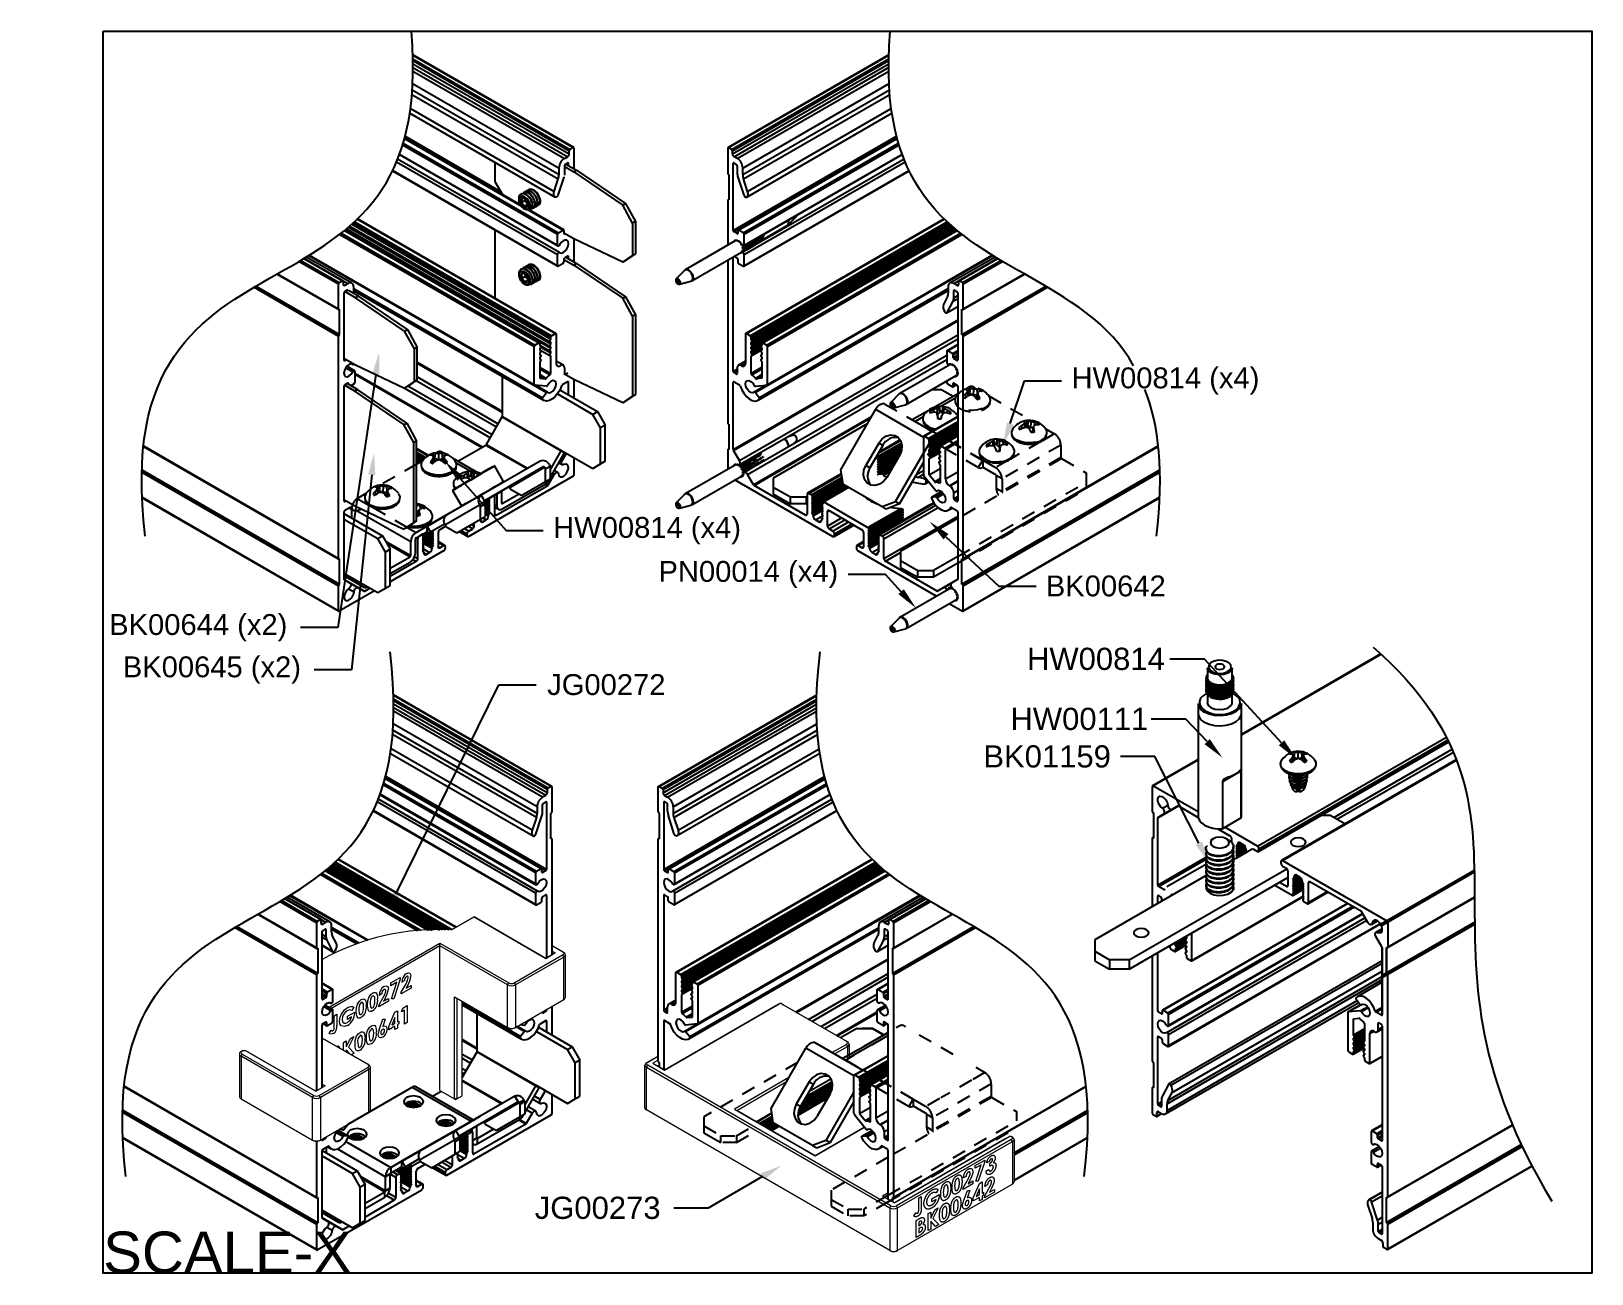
# Model space of a CAD drawing. Extents: x -0.6 to 13.4, y -11.2 to 0.
import ezdxf
from ezdxf import colors
from ezdxf.entities.mleader import LeaderData, LeaderLine
from ezdxf.math import Vec2, Vec3

# ---------------------------------------------------------------- set-up
doc = ezdxf.new("R2010")
doc.units = 0
doc.header["$LTSCALE"] = 0.5
doc.header["$MEASUREMENT"] = 0
doc.linetypes.add('HIDDEN', pattern=[0.375, 0.25, -0.125])
for name, color, linetype in [('Brackets', 181, 'CONTINUOUS'), ('Dimension', 10, 'CONTINUOUS'), ('FAB DWG', 221, 'CONTINUOUS'), ('Hardware', 242, 'CONTINUOUS'), ('Housing', 150, 'CONTINUOUS'), ('Mounting', 4, 'CONTINUOUS')]:
    doc.layers.add(name, color=color, linetype=linetype)
doc.layers.add('Jig', color=41, linetype='CONTINUOUS', lineweight=13)
doc.layers.add('Text-Unprinted', color=131, linetype='CONTINUOUS', plot=False)
doc.styles.add('LSAD_Standard', font='arial.ttf')
doc.styles.get("Standard").update_dxf_attribs({"font": 'arial.ttf'})

msp = doc.modelspace()

# ---------------------------------------------------------------- texts
at = {"layer": 'Text-Unprinted', "ltscale": 0.5, "transparency": 16777216, "style": 'LSAD_Standard'}
msp.add_attdef('SCALE-X', (0, -11.192), 'XEffectiveScaleFactor', height=0.375, dxfattribs=at)

# ---------------------------------------------------------------- linework, layer by layer
at = {"layer": 'Brackets', "linetype": 'Continuous', "lineweight": 25, "transparency": 16777216}
for p, q in [((3.533, -1.361), (3.533, -1.184)), ((4.157, -1.219), (4.24, -1.267)), ((4.17, -1.197), (4.266, -1.252)), ((4.24, -1.267), (4.266, -1.252)), ((4.266, -1.252), (4.708, -1.552)), ((3.533, -1.361), (3.598, -1.473)), ((4.24, -1.267), (4.682, -1.567)), ((4.682, -1.567), (4.708, -1.552)), ((4.77, -1.729), (4.682, -1.567)), ((4.708, -1.552), (4.796, -1.714)), ((3.541, -1.797), (3.533, -1.801)), ((3.533, -2.407), (3.533, -1.801)), ((4.24, -1.871), (4.152, -1.82)), ((4.796, -1.714), (4.77, -1.729)), ((4.77, -1.729), (4.77, -2.021)), ((4.796, -1.714), (4.796, -2.007)), ((4.682, -2.082), (4.24, -1.871)), ((4.152, -2.056), (4.24, -2.107)), ((4.169, -2.037), (4.266, -2.093)), ((4.24, -2.107), (4.266, -2.093)), ((4.24, -2.107), (4.682, -2.407)), ((4.266, -2.093), (4.708, -2.393)), ((4.682, -2.082), (4.77, -2.021)), ((4.708, -2.067), (4.682, -2.082)), ((4.796, -2.007), (4.708, -2.067)), ((4.77, -2.021), (4.796, -2.007)), ((2.274, -2.402), (2.178, -2.346)), ((2.3, -2.387), (2.211, -2.336)), ((2.3, -2.387), (2.274, -2.402)), ((2.742, -2.687), (2.3, -2.387)), ((2.716, -2.702), (2.274, -2.402)), ((4.682, -2.407), (4.708, -2.393)), ((4.77, -2.569), (4.682, -2.407)), ((4.708, -2.393), (4.796, -2.555)), ((4.796, -2.555), (4.77, -2.569)), ((4.77, -2.569), (4.77, -3.29)), ((4.796, -2.555), (4.796, -3.275)), ((2.716, -2.702), (2.742, -2.687)), ((2.805, -2.863), (2.716, -2.702)), ((2.742, -2.687), (2.83, -2.849)), ((2.17, -2.946), (2.274, -3.006)), ((2.83, -2.849), (2.805, -2.863)), ((2.805, -3.156), (2.805, -2.863)), ((2.83, -3.142), (2.83, -2.849)), ((2.274, -3.006), (2.716, -3.217)), ((4.24, -3.139), (4.152, -3.088)), ((2.269, -3.245), (2.174, -3.191)), ((2.294, -3.231), (2.198, -3.175)), ((2.294, -3.231), (2.269, -3.245)), ((2.736, -3.531), (2.294, -3.231)), ((2.716, -3.217), (2.805, -3.156)), ((2.742, -3.202), (2.716, -3.217)), ((2.83, -3.142), (2.742, -3.202)), ((2.805, -3.156), (2.83, -3.142)), ((3.599, -3.471), (3.599, -3.113)), ((4.116, -3.233), (4.454, -3.428)), ((4.682, -3.35), (4.24, -3.139)), ((7.559, -3.231), (7.467, -3.231)), ((7.559, -3.231), (7.661, -3.289)), ((2.711, -3.545), (2.269, -3.245)), ((4.093, -3.269), (4.412, -3.453)), ((4.682, -3.35), (4.77, -3.29)), ((4.708, -3.335), (4.682, -3.35)), ((4.796, -3.275), (4.708, -3.335)), ((4.77, -3.29), (4.796, -3.275)), ((7.701, -3.267), (7.481, -3.393)), ((7.68, -3.307), (7.549, -3.382)), ((3.454, -3.725), (3.597, -3.476)), ((3.597, -3.476), (4.128, -3.782)), ((3.599, -3.471), (4.129, -3.777)), ((4.412, -3.453), (4.454, -3.428)), ((4.483, -3.575), (4.412, -3.453)), ((4.454, -3.428), (4.525, -3.551)), ((6.96, -3.407), (6.645, -3.953)), ((6.96, -3.407), (7.392, -3.657)), ((7.143, -3.389), (7.119, -3.404)), ((7.429, -3.423), (7.291, -3.503)), ((7.388, -3.475), (7.318, -3.516)), ((2.711, -3.545), (2.736, -3.531)), ((2.799, -3.707), (2.711, -3.545)), ((2.736, -3.531), (2.824, -3.693)), ((4.525, -3.551), (4.483, -3.575)), ((4.483, -3.899), (4.483, -3.575)), ((4.525, -3.875), (4.525, -3.551)), ((6.884, -3.539), (6.039, -4.027)), ((7.318, -3.516), (7.432, -3.582)), ((7.318, -3.516), (7.318, -3.518)), ((7.471, -3.604), (7.432, -3.582)), ((2.824, -3.693), (2.799, -3.707)), ((2.799, -4.428), (2.799, -3.707)), ((2.824, -4.413), (2.824, -3.693)), ((3.004, -3.798), (3.013, -3.793)), ((3.013, -3.793), (3.02, -3.797)), ((3.069, -3.803), (3.047, -3.79)), ((3.195, -3.876), (3.45, -3.729)), ((3.45, -3.729), (3.82, -3.942)), ((3.454, -3.725), (3.825, -3.939)), ((4.027, -3.957), (4.128, -3.782)), ((4.157, -3.8), (4.128, -3.782)), ((4.129, -3.777), (4.412, -3.94)), ((4.157, -3.8), (4.16, -3.795)), ((6.99, -3.711), (6.873, -3.913)), ((7.027, -3.732), (6.91, -3.935)), ((7.027, -3.732), (6.99, -3.711)), ((2.824, -3.902), (2.88, -3.87)), ((3.361, -3.971), (3.154, -3.852)), ((3.181, -3.89), (3.312, -3.966)), ((3.937, -3.875), (3.406, -4.181)), ((3.966, -3.927), (3.436, -4.233)), ((3.529, -3.919), (3.449, -3.966)), ((3.529, -3.919), (3.523, -3.918)), ((3.609, -4.058), (3.529, -3.919)), ((3.966, -3.927), (3.654, -4.107)), ((3.664, -4.111), (3.976, -3.93)), ((3.976, -3.93), (3.985, -3.945)), ((3.985, -3.945), (4.027, -3.921)), ((4.018, -3.906), (4.027, -3.921)), ((4.027, -4.026), (4.157, -3.8)), ((4.027, -3.921), (4.027, -4.036)), ((4.412, -3.94), (4.483, -3.899)), ((4.454, -3.916), (4.412, -3.94)), ((4.525, -3.875), (4.454, -3.916)), ((4.483, -3.899), (4.525, -3.875)), ((6.91, -3.935), (6.873, -3.913)), ((7.178, -3.819), (7.061, -4.022)), ((7.14, -4.239), (7.392, -3.802)), ((7.177, -4.26), (7.392, -3.888)), ((3.608, -4.065), (3.609, -4.058)), ((4.027, -4.036), (3.772, -4.183)), ((3.985, -4.061), (3.985, -3.945)), ((4.027, -4.036), (3.985, -4.061)), ((4.014, -4.048), (4.018, -4.041)), ((6.039, -4.027), (6.039, -4.108)), ((6.645, -3.953), (6.666, -4.08)), ((3.406, -4.181), (3.094, -4.361)), ((3.15, -4.133), (3.148, -4.139)), ((3.148, -4.139), (3.228, -4.278)), ((3.436, -4.233), (3.406, -4.181)), ((3.481, -4.207), (3.435, -4.233)), ((3.481, -4.207), (3.654, -4.107)), ((3.549, -4.168), (3.549, -4.277)), ((3.591, -4.143), (3.591, -4.253)), ((3.597, -4.305), (3.98, -4.084)), ((3.597, -4.256), (3.748, -4.169)), ((3.672, -4.126), (3.664, -4.111)), ((3.672, -4.126), (3.772, -4.183)), ((6.039, -4.108), (6.193, -4.197)), ((6.039, -4.108), (6.039, -4.169)), ((6.039, -4.169), (6.193, -4.258)), ((6.193, -4.197), (6.334, -4.197)), ((6.193, -4.258), (6.193, -4.197)), ((6.334, -4.197), (6.343, -4.192)), ((6.334, -4.197), (6.334, -4.258)), ((6.666, -4.08), (7.019, -4.284)), ((2.17, -4.221), (2.269, -4.278)), ((2.17, -4.347), (2.517, -4.547)), ((2.241, -4.388), (2.241, -4.309)), ((2.269, -4.278), (2.711, -4.488)), ((2.29, -4.322), (2.772, -4.6)), ((3.232, -4.279), (2.916, -4.461)), ((3.08, -4.448), (3.392, -4.267)), ((3.228, -4.278), (3.235, -4.28)), ((3.435, -4.243), (3.392, -4.267)), ((3.401, -4.282), (3.392, -4.267)), ((3.401, -4.282), (3.443, -4.258)), ((3.401, -4.398), (3.401, -4.282)), ((3.443, -4.258), (3.435, -4.243)), ((3.443, -4.258), (3.443, -4.373)), ((3.528, -4.265), (3.549, -4.277)), ((3.528, -4.288), (3.563, -4.308)), ((3.591, -4.253), (3.597, -4.256)), ((6.334, -4.258), (6.193, -4.258)), ((6.334, -4.258), (6.343, -4.253)), ((7.019, -4.284), (7.14, -4.239)), ((7.057, -4.306), (7.019, -4.284)), ((7.177, -4.26), (7.057, -4.306)), ((7.14, -4.239), (7.177, -4.26)), ((2.17, -4.396), (2.474, -4.571)), ((2.711, -4.488), (2.799, -4.428)), ((2.736, -4.474), (2.711, -4.488)), ((2.824, -4.413), (2.736, -4.474)), ((2.74, -4.471), (2.82, -4.517)), ((2.799, -4.428), (2.824, -4.413)), ((2.82, -4.517), (2.916, -4.461)), ((2.916, -4.461), (2.916, -4.51)), ((3.094, -4.361), (2.92, -4.462)), ((2.92, -4.462), (2.95, -4.513)), ((3.076, -4.441), (2.95, -4.513)), ((3.076, -4.441), (2.95, -4.513)), ((3.08, -4.448), (3.088, -4.463)), ((3.088, -4.463), (3.188, -4.52)), ((3.188, -4.52), (3.443, -4.373)), ((7.701, -4.392), (7.186, -4.689)), ((2.474, -4.571), (2.517, -4.547)), ((2.545, -4.694), (2.474, -4.571)), ((2.517, -4.547), (2.587, -4.669)), ((2.544, -4.595), (2.772, -4.726)), ((2.555, -4.614), (2.766, -4.736)), ((2.772, -4.726), (2.772, -4.6)), ((2.814, -4.702), (2.814, -4.576)), ((2.82, -4.566), (2.916, -4.51)), ((2.587, -4.669), (2.545, -4.694)), ((2.545, -5.018), (2.545, -4.694)), ((2.587, -4.994), (2.587, -4.669)), ((2.587, -4.839), (2.766, -4.736)), ((7.186, -4.689), (7.186, -4.771)), ((7.186, -4.771), (7.34, -4.859)), ((7.186, -4.771), (7.186, -4.832)), ((7.701, -4.733), (7.481, -4.859)), ((2.17, -4.883), (2.191, -4.895)), ((2.17, -4.906), (2.349, -5.009)), ((2.17, -4.906), (2.205, -4.927)), ((2.191, -4.895), (2.474, -5.059)), ((2.587, -4.888), (2.766, -4.785)), ((7.186, -4.832), (7.34, -4.92)), ((7.34, -4.92), (7.34, -4.859)), ((7.34, -4.859), (7.481, -4.859)), ((7.481, -4.92), (7.34, -4.92)), ((7.701, -4.794), (7.481, -4.92)), ((7.481, -4.859), (7.481, -4.92)), ((2.205, -4.927), (2.349, -5.009)), ((2.474, -5.059), (2.587, -4.994)), ((6.933, -8.987), (6.84, -8.987)), ((6.933, -8.987), (7.034, -9.046)), ((7.074, -9.023), (6.855, -9.149)), ((7.053, -9.063), (6.923, -9.138)), ((6.803, -9.179), (6.664, -9.259)), ((6.761, -9.231), (6.691, -9.272)), ((5.412, -9.926), (5.566, -10.014)), ((5.566, -10.014), (5.566, -9.953))]:
    msp.add_line(p, q, dxfattribs=at)
at = {"layer": 'Brackets', "linetype": 'HIDDEN', "lineweight": 25, "transparency": 16777216}
for p, q in [((7.806, -3.205), (7.773, -3.225)), ((7.848, -3.21), (7.841, -3.213)), ((7.848, -3.21), (7.857, -3.215)), ((7.043, -3.36), (7.469, -3.606)), ((7.981, -3.286), (8.365, -3.508)), ((7.927, -3.867), (7.471, -3.604)), ((7.923, -3.868), (7.538, -3.645)), ((8.571, -3.627), (8.464, -3.69)), ((8.49, -3.58), (8.571, -3.627)), ((7.885, -3.932), (7.5, -3.71)), ((7.885, -3.932), (7.5, -3.71)), ((8.63, -3.729), (8.1, -4.035)), ((8.45, -3.697), (8.175, -3.856)), ((8.63, -3.729), (8.63, -3.842)), ((8.636, -3.852), (7.701, -4.392)), ((7.923, -3.868), (7.885, -3.932)), ((7.927, -3.867), (8.041, -3.933)), ((7.927, -3.867), (7.927, -3.928)), ((7.927, -3.928), (8.041, -3.994)), ((8.163, -3.863), (8.041, -3.933)), ((8.63, -3.842), (8.1, -4.148)), ((8.636, -3.852), (8.86, -3.982)), ((8.1, -4.035), (8.047, -4.004)), ((8.047, -4.004), (8.047, -4.118)), ((8.1, -4.035), (8.1, -4.148)), ((8.86, -4.063), (8.86, -3.982)), ((8.86, -4.124), (8.86, -4.063)), ((2.289, -4.211), (2.371, -4.164)), ((2.289, -4.211), (2.387, -4.267)), ((8.047, -4.118), (8.1, -4.148)), ((8.047, -4.118), (8.1, -4.148)), ((7.18, -8.962), (7.146, -8.981)), ((7.221, -8.966), (7.214, -8.97)), ((7.221, -8.966), (7.23, -8.971)), ((7.354, -9.043), (7.739, -9.264)), ((7.3, -9.624), (6.845, -9.361)), ((7.296, -9.624), (6.911, -9.402)), ((7.945, -9.384), (7.837, -9.446)), ((7.863, -9.336), (7.945, -9.384)), ((7.259, -9.689), (6.873, -9.466)), ((7.259, -9.689), (6.874, -9.466)), ((8.003, -9.485), (7.473, -9.791)), ((7.824, -9.453), (7.549, -9.612)), ((8.003, -9.485), (8.003, -9.599)), ((8.009, -9.608), (7.074, -10.148)), ((7.296, -9.624), (7.259, -9.689)), ((7.3, -9.624), (7.415, -9.69)), ((7.3, -9.624), (7.3, -9.685)), ((7.3, -9.685), (7.415, -9.751)), ((7.537, -9.619), (7.415, -9.69)), ((8.003, -9.599), (7.473, -9.905)), ((8.009, -9.608), (8.233, -9.738)), ((7.473, -9.791), (7.42, -9.76)), ((7.42, -9.76), (7.42, -9.874)), ((7.473, -9.791), (7.473, -9.905)), ((8.233, -9.819), (8.233, -9.738)), ((7.42, -9.874), (7.473, -9.905)), ((7.42, -9.874), (7.473, -9.905))]:
    msp.add_line(p, q, dxfattribs=at)
at = {"layer": 'Brackets', "linetype": 'HIDDEN', "transparency": 16777216}
for p, q in [((7.455, -3.693), (7.392, -3.802)), ((7.492, -3.715), (7.392, -3.888)), ((2.824, -3.902), (2.495, -4.092)), ((7.701, -4.733), (8.86, -4.063)), ((7.701, -4.794), (8.86, -4.124)), ((2.241, -4.294), (2.241, -4.309)), ((2.74, -4.471), (2.422, -4.287)), ((6.257, -9.295), (5.412, -9.783)), ((5.412, -9.783), (5.412, -9.865)), ((7.074, -10.489), (8.233, -9.819)), ((5.412, -9.865), (5.566, -9.953)), ((5.412, -9.865), (5.412, -9.926)), ((5.566, -9.953), (5.708, -9.953)), ((5.708, -9.953), (5.835, -9.88)), ((5.708, -10.014), (5.888, -9.91)), ((5.708, -9.953), (5.708, -10.014)), ((7.074, -10.55), (8.233, -9.88)), ((5.708, -10.014), (5.566, -10.014)), ((7.074, -10.148), (6.559, -10.445)), ((6.559, -10.445), (6.559, -10.527)), ((6.559, -10.527), (6.713, -10.615)), ((6.559, -10.527), (6.559, -10.588)), ((7.074, -10.489), (6.855, -10.615)), ((6.559, -10.588), (6.713, -10.676)), ((6.713, -10.676), (6.713, -10.615)), ((6.713, -10.615), (6.855, -10.615)), ((6.855, -10.676), (6.713, -10.676)), ((7.074, -10.55), (6.855, -10.676)), ((6.855, -10.615), (6.855, -10.676))]:
    msp.add_line(p, q, dxfattribs=at)
at = {"layer": 'Brackets', "linetype": 'Continuous', "transparency": 16777216}
for p, q in [((3.371, -9.193), (3.371, -8.852)), ((3.924, -8.976), (4.227, -9.151)), ((6.791, -8.986), (6.645, -9.071)), ((6.791, -8.986), (6.933, -8.986)), ((7.034, -9.045), (6.933, -8.986)), ((3.904, -9.013), (4.184, -9.175)), ((6.801, -9.338), (6.416, -9.116)), ((6.843, -9.362), (6.416, -9.116)), ((7.074, -9.05), (6.722, -9.253)), ((6.723, -9.225), (7.074, -9.022)), ((3.236, -9.43), (3.37, -9.198)), ((3.37, -9.198), (3.9, -9.505)), ((3.371, -9.193), (3.902, -9.499)), ((4.184, -9.175), (4.227, -9.151)), ((4.255, -9.298), (4.184, -9.175)), ((4.227, -9.151), (4.297, -9.273)), ((4.297, -9.273), (4.255, -9.298)), ((4.297, -9.597), (4.297, -9.273)), ((6.019, -9.709), (6.333, -9.164)), ((6.766, -9.413), (6.333, -9.164)), ((6.805, -9.338), (6.699, -9.276)), ((4.255, -9.622), (4.255, -9.298)), ((6.843, -9.362), (6.801, -9.338)), ((6.805, -9.338), (6.845, -9.361)), ((2.208, -9.849), (2.785, -9.515)), ((2.785, -9.515), (3.316, -9.822)), ((3.338, -9.812), (2.819, -9.512)), ((2.968, -9.598), (3.045, -9.553)), ((3.236, -9.452), (3.598, -9.661)), ((3.236, -9.459), (3.593, -9.665)), ((3.799, -9.679), (3.9, -9.505)), ((3.799, -9.748), (3.93, -9.522)), ((3.93, -9.522), (3.9, -9.505)), ((3.902, -9.499), (4.184, -9.662)), ((3.93, -9.522), (3.932, -9.517)), ((6.363, -9.467), (6.246, -9.669)), ((6.4, -9.488), (6.283, -9.691)), ((6.363, -9.467), (6.4, -9.488)), ((6.766, -9.558), (6.513, -9.995)), ((3.709, -9.598), (3.179, -9.904)), ((3.739, -9.649), (3.209, -9.956)), ((3.709, -9.598), (3.396, -9.778)), ((3.436, -9.833), (3.748, -9.653)), ((3.739, -9.649), (3.709, -9.598)), ((3.748, -9.653), (3.791, -9.629)), ((3.748, -9.653), (3.757, -9.668)), ((3.757, -9.668), (3.799, -9.643)), ((3.757, -9.783), (3.757, -9.668)), ((3.791, -9.629), (3.799, -9.643)), ((3.799, -9.643), (3.799, -9.759)), ((4.184, -9.662), (4.255, -9.622)), ((4.255, -9.622), (4.297, -9.597)), ((6.283, -9.691), (6.246, -9.669)), ((6.551, -9.575), (6.434, -9.778)), ((6.766, -9.644), (6.551, -10.016)), ((3.219, -9.878), (3.316, -9.822)), ((3.223, -9.878), (3.396, -9.778)), ((3.316, -9.825), (3.316, -9.822)), ((3.369, -10.027), (3.753, -9.806)), ((3.444, -9.848), (3.436, -9.833)), ((3.757, -9.783), (3.544, -9.906)), ((3.753, -9.806), (3.753, -9.786)), ((3.799, -9.759), (3.757, -9.783)), ((3.783, -9.768), (3.786, -9.77)), ((3.786, -9.77), (3.79, -9.764)), ((6.039, -9.836), (6.019, -9.709)), ((6.393, -10.041), (6.039, -9.836)), ((3.219, -9.878), (2.689, -10.184)), ((2.693, -10.184), (3.223, -9.878)), ((3.179, -9.904), (2.866, -10.084)), ((3.207, -9.966), (3.165, -9.99)), ((3.173, -10.005), (3.215, -9.981)), ((3.209, -9.956), (3.179, -9.904)), ((3.215, -9.981), (3.207, -9.966)), ((3.215, -9.981), (3.215, -10.096)), ((3.321, -9.891), (3.321, -9.918)), ((3.33, -9.995), (3.364, -9.975)), ((3.364, -9.866), (3.364, -9.975)), ((3.364, -9.975), (3.369, -9.979)), ((3.369, -9.979), (3.52, -9.892)), ((3.369, -9.979), (3.369, -10.027)), ((3.444, -9.848), (3.544, -9.906)), ((1.973, -10.087), (2.289, -10.27)), ((2.014, -10.111), (2.014, -10.056)), ((2.111, -10.073), (2.544, -10.323)), ((2.188, -10.006), (2.592, -10.24)), ((2.866, -10.084), (2.693, -10.184)), ((2.852, -10.171), (3.165, -9.99)), ((2.961, -10.243), (3.173, -10.12)), ((3.173, -10.005), (3.165, -9.99)), ((3.173, -10.12), (3.173, -10.005)), ((3.215, -10.096), (3.173, -10.12)), ((3.33, -10.028), (3.335, -10.031)), ((6.513, -9.995), (6.393, -10.041)), ((6.393, -10.041), (6.43, -10.062)), ((6.43, -10.062), (6.551, -10.016)), ((6.551, -10.016), (6.513, -9.995)), ((1.973, -10.136), (2.247, -10.294)), ((2.592, -10.24), (2.689, -10.184)), ((2.592, -10.289), (2.689, -10.233)), ((2.592, -10.24), (2.592, -10.289)), ((2.689, -10.184), (2.689, -10.233)), ((2.693, -10.184), (2.723, -10.236)), ((2.848, -10.163), (2.723, -10.236)), ((2.852, -10.171), (2.861, -10.185)), ((2.861, -10.185), (2.961, -10.243)), ((2.247, -10.294), (2.289, -10.27)), ((2.317, -10.417), (2.247, -10.294)), ((2.289, -10.27), (2.36, -10.392)), ((2.316, -10.317), (2.544, -10.449)), ((2.36, -10.392), (2.317, -10.417)), ((2.327, -10.337), (2.538, -10.458)), ((2.36, -10.716), (2.36, -10.392)), ((2.586, -10.298), (2.544, -10.323)), ((2.544, -10.449), (2.544, -10.323)), ((2.586, -10.424), (2.586, -10.298)), ((2.317, -10.741), (2.317, -10.417)), ((2.36, -10.562), (2.538, -10.458)), ((2.36, -10.61), (2.538, -10.507)), ((2.538, -10.507), (2.538, -10.458)), ((2.544, -10.449), (2.586, -10.424)), ((1.973, -10.623), (2.247, -10.782)), ((1.973, -10.646), (1.978, -10.649)), ((1.988, -10.632), (1.978, -10.649)), ((1.978, -10.649), (2.121, -10.732)), ((2.121, -10.732), (2.131, -10.715)), ((2.247, -10.782), (2.317, -10.741)), ((2.317, -10.741), (2.36, -10.716))]:
    msp.add_line(p, q, dxfattribs=at)
at = {"layer": 'Brackets', "linetype": 'Continuous', "lineweight": 25, "transparency": 16777216, "flags": 128}
for points in [[(6.96, -3.407), (6.969, -3.394), (6.979, -3.382), (6.99, -3.372), (7.001, -3.364), (7.013, -3.358), (7.024, -3.356), (7.034, -3.356), (7.043, -3.36)], [(7.301, -3.509), (7.306, -3.51), (7.318, -3.516)], [(6.99, -3.711), (7.018, -3.675), (7.054, -3.649), (7.094, -3.638), (7.133, -3.642), (7.165, -3.661), (7.188, -3.692), (7.198, -3.733), (7.195, -3.777), (7.178, -3.819)], [(3.444, -3.963), (3.48, -3.942), (3.506, -3.927), (3.52, -3.919), (3.523, -3.918)], [(7.061, -4.022), (7.032, -4.058), (6.996, -4.083), (6.956, -4.095), (6.917, -4.09), (6.885, -4.072), (6.862, -4.04), (6.852, -4), (6.855, -3.956), (6.873, -3.913)], [(3.449, -3.966), (3.407, -3.99), (3.36, -4.017), (3.313, -4.045), (3.267, -4.071), (3.225, -4.095), (3.191, -4.115), (3.166, -4.13), (3.151, -4.138), (3.148, -4.139)], [(3.15, -4.133), (3.151, -4.132), (3.162, -4.126), (3.184, -4.113), (3.217, -4.094), (3.259, -4.07), (3.305, -4.043), (3.354, -4.015), (3.401, -3.988), (3.444, -3.963)], [(3.529, -4.104), (3.564, -4.084), (3.59, -4.069), (3.606, -4.06), (3.609, -4.058)], [(3.228, -4.278), (3.231, -4.276), (3.246, -4.268), (3.271, -4.254), (3.305, -4.234), (3.347, -4.21), (3.393, -4.183), (3.44, -4.156), (3.487, -4.129), (3.529, -4.104)], [(3.436, -4.233), (3.445, -4.228), (3.487, -4.204), (3.526, -4.181), (3.559, -4.162), (3.584, -4.148), (3.598, -4.14), (3.6, -4.139), (3.589, -4.144), (3.568, -4.157), (3.537, -4.174)], [(3.537, -4.174), (3.5, -4.196), (3.458, -4.22), (3.436, -4.233)]]:
    msp.add_lwpolyline(points, dxfattribs=at)
at = {"layer": 'Brackets', "linetype": 'HIDDEN', "lineweight": 25, "transparency": 16777216, "flags": 128}
msp.add_lwpolyline([(7.538, -3.645), (7.529, -3.642), (7.519, -3.642), (7.508, -3.644), (7.496, -3.65), (7.485, -3.657), (7.474, -3.668), (7.464, -3.68), (7.455, -3.693)], dxfattribs=at)
at = {"layer": 'Brackets', "linetype": 'Continuous', "transparency": 16777216, "flags": 128}
for points in [[(6.416, -9.116), (6.407, -9.112), (6.397, -9.112), (6.386, -9.115), (6.375, -9.12), (6.363, -9.128), (6.352, -9.138), (6.342, -9.15), (6.333, -9.164)], [(6.551, -9.575), (6.568, -9.533), (6.572, -9.489), (6.562, -9.449), (6.539, -9.417), (6.506, -9.398), (6.468, -9.394), (6.428, -9.406), (6.391, -9.431), (6.363, -9.467)], [(2.735, -9.61), (2.715, -9.627), (2.709, -9.646), (2.715, -9.666), (2.735, -9.683), (2.763, -9.694), (2.797, -9.698), (2.831, -9.694), (2.86, -9.683), (2.879, -9.666), (2.886, -9.646), (2.879, -9.627), (2.86, -9.61), (2.831, -9.599), (2.797, -9.595), (2.763, -9.599), (2.735, -9.61)], [(6.246, -9.669), (6.229, -9.712), (6.225, -9.756), (6.235, -9.796), (6.258, -9.828), (6.291, -9.847), (6.329, -9.851), (6.369, -9.839), (6.406, -9.814), (6.434, -9.778)], [(3.026, -9.779), (3.007, -9.795), (3, -9.815), (3.007, -9.834), (3.026, -9.851), (3.055, -9.862), (3.089, -9.866), (3.123, -9.862), (3.151, -9.851), (3.171, -9.834), (3.177, -9.815), (3.171, -9.795), (3.151, -9.779), (3.123, -9.768), (3.089, -9.764), (3.055, -9.768), (3.026, -9.779)], [(3.108, -9.945), (3.077, -9.962), (3.056, -9.975), (3.046, -9.981), (3.047, -9.979), (3.061, -9.972), (3.086, -9.957), (3.119, -9.938), (3.158, -9.916), (3.2, -9.891), (3.242, -9.867), (3.28, -9.845), (3.311, -9.828), (3.332, -9.815), (3.342, -9.809), (3.34, -9.81), (3.326, -9.818), (3.302, -9.833), (3.269, -9.852), (3.229, -9.874), (3.187, -9.899), (3.146, -9.923), (3.108, -9.945)], [(3.316, -9.822), (3.325, -9.817), (3.331, -9.816)], [(2.226, -9.904), (2.207, -9.921), (2.2, -9.94), (2.204, -9.955)], [(2.211, -9.965), (2.226, -9.976), (2.255, -9.987), (2.288, -9.991), (2.322, -9.987), (2.351, -9.976), (2.37, -9.96), (2.377, -9.94), (2.37, -9.921), (2.351, -9.904), (2.322, -9.893), (2.288, -9.889), (2.255, -9.893), (2.226, -9.904)], [(2.518, -10.073), (2.498, -10.089), (2.492, -10.109), (2.498, -10.128), (2.518, -10.145), (2.546, -10.156), (2.58, -10.16), (2.614, -10.156), (2.643, -10.145), (2.662, -10.128), (2.669, -10.109), (2.662, -10.089), (2.643, -10.073), (2.614, -10.061), (2.58, -10.058), (2.546, -10.061), (2.518, -10.073)], [(1.973, -10.645), (1.975, -10.647), (1.978, -10.649)]]:
    msp.add_lwpolyline(points, dxfattribs=at)
at = {"layer": 'Brackets', "linetype": 'HIDDEN', "lineweight": 25, "transparency": 16777216}
for centre, radius, start, end in [((7.824, -3.243), 0.0416, 54.3824, 114.3071), ((8.503, -3.734), 0.127, 2.6055, 57.3945), ((7.903, -3.895), 0.0416, 245.686, 305.6182), ((7.924, -3.864), 0.00402, 245.686, 305.6182), ((7.973, -4.04), 0.127, 2.6055, 57.3945), ((8.642, -3.842), 0.0123, 182.6055, 237.3945), ((8.035, -4.005), 0.0123, 2.6055, 57.3945), ((2.345, -4.299), 0.104, 122.6055, 177.3945), ((8.171, -4.113), 0.124, 182.4316, 213.1537), ((8.112, -4.148), 0.0123, 182.6055, 237.3945), ((7.197, -9), 0.0416, 54.3824, 114.3071), ((7.876, -9.491), 0.127, 2.6055, 57.3945), ((7.276, -9.651), 0.0416, 245.686, 305.6182), ((7.346, -9.797), 0.127, 2.6055, 57.3945), ((8.016, -9.598), 0.0123, 182.6055, 237.3945), ((7.408, -9.761), 0.0123, 2.6055, 57.3945), ((7.544, -9.869), 0.124, 182.4316, 213.1537), ((7.485, -9.904), 0.0123, 182.6055, 237.3945)]:
    msp.add_arc(centre, radius, start, end, dxfattribs=at)
at = {"layer": 'Brackets', "linetype": 'Continuous', "lineweight": 25, "transparency": 16777216}
for centre, radius, start, end in [((3.587, -3.47), 0.0115, 328.8563, 358.0435), ((7.429, -3.578), 0.00427, 255.9205, 304.6717), ((3.033, -3.821), 0.0341, 65.6929, 125.6176), ((3.444, -3.719), 0.0115, 301.9547, 331.1444), ((4.118, -3.776), 0.0115, 328.8563, 358.0435), ((7.142, -3.789), 0.129, 78.8219, 153.7172), ((3.962, -3.932), 0.0625, 24.8163, 113.6431), ((3.969, -3.933), 0.00738, 24.8163, 113.6431), ((7.017, -4.006), 0.129, 146.2824, 221.1694), ((3.928, -4.001), 0.0978, 301.9547, 331.1444), ((3.443, -4.231), 0.0625, 126.3512, 215.1851), ((3.657, -4.114), 0.00738, 24.8163, 113.6431), ((3.441, -4.239), 0.00738, 126.3512, 215.1851), ((3.578, -4.282), 0.0296, 170.786, 309.2033), ((3.595, -4.253), 0.00349, 170.786, 309.2033), ((2.919, -4.458), 0.00402, 234.3818, 294.314), ((3.131, -4.412), 0.0625, 126.3512, 215.1851), ((2.876, -4.605), 0.104, 122.6055, 177.3945), ((2.826, -4.576), 0.0123, 122.6055, 177.3945), ((2.936, -4.482), 0.0341, 234.3818, 294.314), ((2.71, -4.697), 0.104, 302.6055, 357.3945), ((2.759, -4.725), 0.0123, 302.6055, 357.3945), ((2.225, -4.899), 0.0341, 174.3796, 234.302), ((2.363, -4.978), 0.0341, 245.686, 305.6182)]:
    msp.add_arc(centre, radius, start, end, dxfattribs=at)
at = {"layer": 'Brackets', "linetype": 'Continuous', "transparency": 16777216}
for centre, radius, start, end in [((3.36, -9.192), 0.0115, 328.8548, 358.0415), ((6.516, -9.545), 0.129, 78.832, 153.7166), ((6.803, -9.334), 0.00402, 245.7156, 305.6315), ((2.805, -9.541), 0.0325, 64.0567, 127.27), ((3.89, -9.499), 0.0115, 328.8548, 358.0415), ((2.797, -9.761), 0.119, 49.1366, 130.8634), ((3.734, -9.655), 0.0625, 24.8159, 113.6591), ((3.742, -9.656), 0.00738, 24.8159, 113.6591), ((6.39, -9.763), 0.129, 146.2847, 221.1965), ((3.089, -9.929), 0.119, 49.1366, 130.8634), ((3.429, -9.837), 0.00788, 26.9596, 100.2685), ((3.701, -9.723), 0.0979, 301.9645, 331.143), ((2.288, -10.055), 0.119, 49.1366, 130.8634), ((3.216, -9.954), 0.0625, 126.3595, 215.1795), ((3.213, -9.962), 0.00738, 126.3595, 215.1795), ((3.221, -9.874), 0.00402, 234.3685, 294.2844), ((3.367, -9.976), 0.00349, 170.7977, 309.2376), ((2.58, -10.223), 0.119, 49.1366, 130.8634), ((2.903, -10.135), 0.0625, 126.3595, 215.1795), ((3.35, -10.002), 0.0314, 230.3407, 307.488), ((2.648, -10.327), 0.104, 122.6115, 177.3885), ((2.691, -10.181), 0.00402, 234.3685, 294.2844), ((2.709, -10.205), 0.0341, 234.3685, 294.2844), ((2.599, -10.299), 0.0123, 122.6115, 177.3885), ((2.482, -10.419), 0.104, 302.6115, 357.3885), ((2.532, -10.448), 0.0123, 302.6115, 357.3885), ((2.135, -10.701), 0.0341, 245.7156, 305.6315)]:
    msp.add_arc(centre, radius, start, end, dxfattribs=at)
at = {"layer": 'Dimension', "transparency": 16777216}
for points, knots in [([(0.38, -4.55), (0.187, -2.972), (1.543, -2.202), (2.9, -1.432), (2.778, 0)], [0, 0, 0, 0, 1, 1.961822, 1.961822, 1.961822, 1.961822]), ([(9.286, -3.016), (9.075, -2.627), (8.023, -2.03), (6.971, -1.432), (7.093, 0)], [0.440215, 0.440215, 0.440215, 0.440215, 1, 1.961822, 1.961822, 1.961822, 1.961822]), ([(11.445, -5.551), (12.352, -6.338), (12.358, -7.869), (12.363, -9.4), (13.055, -10.544)], [0.073665, 0.073665, 0.073665, 0.073665, 1, 2, 2, 2, 2])]:
    msp.add_open_spline(points, degree=3, knots=knots, dxfattribs=at)
for points in [[(9.491, -4.55), (9.562, -3.969), (9.513, -3.548), (9.388, -3.23)], [(0.206, -10.32), (0.013, -8.742), (1.395, -7.957), (2.778, -7.172), (2.585, -5.594)], [(8.841, -10.32), (9.034, -8.742), (7.651, -7.957), (6.269, -7.172), (6.461, -5.594)]]:
    msp.add_open_spline(points, degree=3, dxfattribs=at)
at = {"layer": 'Hardware', "linetype": 'Continuous', "lineweight": 25, "transparency": 16777216}
for p, q in [((3.802, -1.527), (3.767, -1.547)), ((3.788, -1.455), (3.785, -1.456)), ((3.802, -1.513), (3.802, -1.527)), ((3.802, -1.527), (3.815, -1.544)), ((3.81, -1.442), (3.807, -1.443)), ((3.815, -1.544), (3.827, -1.559)), ((3.832, -1.429), (3.829, -1.431)), ((3.827, -1.563), (3.794, -1.581)), ((3.856, -1.605), (3.859, -1.603)), ((3.878, -1.592), (3.881, -1.59)), ((3.9, -1.579), (3.903, -1.577)), ((3.922, -1.566), (3.925, -1.565)), ((6.171, -1.747), (6.247, -1.67)), ((5.947, -1.878), (6.165, -1.752)), ((6.171, -1.747), (6.168, -1.75)), ((5.695, -1.89), (5.246, -2.149)), ((5.7, -1.888), (5.708, -1.884)), ((5.72, -1.891), (5.724, -1.889)), ((5.731, -1.893), (5.73, -1.894)), ((5.74, -1.907), (5.743, -1.906)), ((5.75, -1.915), (5.748, -1.917)), ((5.756, -1.932), (5.76, -1.93)), ((5.766, -1.983), (5.957, -1.864)), ((5.767, -1.959), (5.919, -1.864)), ((5.801, -1.969), (5.947, -1.879)), ((5.919, -1.864), (5.957, -1.841)), ((3.833, -2.106), (3.83, -2.107)), ((5.304, -2.249), (5.752, -1.99)), ((5.763, -1.983), (5.756, -1.987)), ((3.804, -2.21), (3.77, -2.23)), ((3.789, -2.131), (3.786, -2.133)), ((3.797, -2.186), (3.791, -2.183)), ((3.825, -2.246), (3.799, -2.261)), ((3.802, -2.19), (3.802, -2.191)), ((3.802, -2.191), (3.804, -2.21)), ((3.804, -2.21), (3.819, -2.226)), ((3.811, -2.118), (3.808, -2.12)), ((3.819, -2.226), (3.826, -2.233)), ((3.825, -2.253), (3.827, -2.236)), ((3.923, -2.243), (3.926, -2.241)), ((5.241, -2.154), (5.165, -2.231)), ((3.857, -2.281), (3.86, -2.28)), ((3.879, -2.268), (3.882, -2.267)), ((3.901, -2.256), (3.904, -2.254)), ((5.193, -2.279), (5.297, -2.252)), ((7.629, -3.005), (7.178, -3.265)), ((7.628, -2.999), (7.616, -3.006)), ((7.64, -3.003), (7.645, -3)), ((7.65, -3.001), (7.65, -3.001)), ((7.661, -3.012), (7.664, -3.01)), ((7.672, -3.017), (7.67, -3.018)), ((7.68, -3.033), (7.683, -3.031)), ((7.689, -3.041), (7.686, -3.043)), ((7.694, -3.059), (7.696, -3.057)), ((7.699, -3.09), (7.694, -3.093)), ((7.699, -3.068), (7.695, -3.07)), ((7.7, -3.085), (7.701, -3.085)), ((7.236, -3.364), (7.688, -3.103)), ((7.173, -3.269), (7.097, -3.346)), ((7.125, -3.394), (7.229, -3.367)), ((7.46, -3.438), (7.453, -3.422)), ((7.484, -3.433), (7.484, -3.41)), ((7.522, -3.453), (7.515, -3.399)), ((7.522, -3.453), (7.516, -3.454)), ((7.526, -3.491), (7.519, -3.46)), ((7.541, -3.433), (7.522, -3.453)), ((7.541, -3.433), (7.531, -3.388)), ((7.542, -3.424), (7.537, -3.382)), ((7.542, -3.424), (7.541, -3.433)), ((7.551, -3.491), (7.557, -3.462)), ((7.56, -3.434), (7.57, -3.39)), ((7.56, -3.434), (7.562, -3.425)), ((7.568, -3.448), (7.56, -3.434)), ((7.574, -3.441), (7.58, -3.403)), ((7.607, -3.441), (7.609, -3.418)), ((7.63, -3.45), (7.639, -3.433)), ((7.692, -3.459), (7.7, -3.473)), ((8.331, -3.559), (8.339, -3.512)), ((6.219, -3.641), (6.172, -3.654)), ((8.282, -3.58), (8.279, -3.553)), ((8.309, -3.571), (8.302, -3.535)), ((8.313, -3.563), (8.304, -3.521)), ((8.313, -3.563), (8.313, -3.571)), ((8.331, -3.559), (8.326, -3.551)), ((8.359, -3.575), (8.331, -3.559)), ((8.359, -3.575), (8.363, -3.521)), ((8.383, -3.575), (8.359, -3.575)), ((8.377, -3.602), (8.387, -3.556)), ((8.377, -3.614), (8.377, -3.602)), ((8.379, -3.613), (8.386, -3.58)), ((8.397, -3.552), (8.396, -3.527)), ((8.42, -3.549), (8.425, -3.533)), ((6.213, -3.724), (6.247, -3.69)), ((7.99, -3.736), (7.988, -3.713)), ((8.022, -3.735), (8.016, -3.697)), ((8.035, -3.728), (8.025, -3.684)), ((8.035, -3.728), (8.029, -3.74)), ((8.054, -3.727), (8.052, -3.718)), ((8.054, -3.727), (8.063, -3.681)), ((8.074, -3.746), (8.054, -3.727)), ((8.074, -3.746), (8.081, -3.692)), ((8.083, -3.747), (8.074, -3.746)), ((8.074, -3.784), (8.081, -3.753)), ((8.112, -3.725), (8.113, -3.703)), ((8.136, -3.729), (8.143, -3.713)), ((2.973, -3.895), (2.967, -3.858)), ((2.988, -3.879), (2.978, -3.835)), ((2.989, -3.855), (2.982, -3.851)), ((2.989, -3.855), (2.994, -3.807)), ((3.022, -3.863), (2.989, -3.855)), ((3.025, -3.862), (3.025, -3.808)), ((3.061, -3.855), (3.028, -3.863)), ((3.061, -3.855), (3.056, -3.807)), ((3.061, -3.879), (3.071, -3.835)), ((3.068, -3.851), (3.061, -3.855)), ((3.075, -3.832), (3.079, -3.807)), ((3.077, -3.895), (3.083, -3.858)), ((5.695, -3.91), (5.246, -4.168)), ((5.703, -3.907), (5.711, -3.902)), ((5.723, -3.913), (5.734, -3.906)), ((5.902, -3.827), (5.733, -3.917)), ((5.807, -3.958), (5.958, -3.864)), ((3.253, -4.026), (3.252, -4.003)), ((3.286, -4.025), (3.279, -3.987)), ((3.298, -4.018), (3.289, -3.974)), ((3.298, -4.018), (3.293, -4.03)), ((3.318, -4.017), (3.316, -4.008)), ((3.318, -4.017), (3.327, -3.971)), ((3.33, -4.029), (3.318, -4.017)), ((3.339, -4.024), (3.344, -3.982)), ((3.376, -4.002), (3.376, -3.993)), ((5.304, -4.268), (5.752, -4.009)), ((5.76, -4.005), (5.754, -4.008)), ((5.769, -3.989), (5.763, -3.992)), ((5.767, -3.983), (5.771, -3.981)), ((2.458, -4.176), (2.453, -4.145)), ((2.479, -4.162), (2.47, -4.124)), ((2.49, -4.145), (2.482, -4.138)), ((2.49, -4.145), (2.497, -4.098)), ((2.523, -4.158), (2.49, -4.145)), ((2.523, -4.158), (2.525, -4.102)), ((2.557, -4.153), (2.523, -4.158)), ((2.551, -4.181), (2.562, -4.134)), ((2.556, -4.196), (2.551, -4.181)), ((2.56, -4.141), (2.557, -4.104)), ((2.56, -4.194), (2.567, -4.158)), ((2.58, -4.124), (2.584, -4.108)), ((5.241, -4.173), (5.165, -4.25)), ((2.824, -4.295), (2.826, -4.273)), ((2.846, -4.327), (2.824, -4.327)), ((2.84, -4.354), (2.851, -4.308)), ((2.84, -4.366), (2.84, -4.354)), ((2.842, -4.365), (2.849, -4.332)), ((2.86, -4.304), (2.859, -4.279)), ((2.883, -4.301), (2.888, -4.285)), ((5.193, -4.298), (5.297, -4.271)), ((7.627, -5.025), (7.178, -5.284)), ((7.644, -5.007), (7.619, -5.02)), ((7.627, -5.024), (7.634, -5.021)), ((7.627, -5.025), (7.627, -5.024)), ((7.645, -5.01), (7.636, -5.015)), ((7.646, -5.024), (7.653, -5.019)), ((7.657, -5.023), (7.656, -5.024)), ((7.667, -5.036), (7.67, -5.035)), ((7.678, -5.043), (7.675, -5.044)), ((7.685, -5.059), (7.688, -5.058)), ((7.236, -5.383), (7.684, -5.124)), ((7.693, -5.069), (7.69, -5.07)), ((7.698, -5.114), (7.691, -5.118)), ((7.699, -5.095), (7.696, -5.097)), ((7.697, -5.086), (7.699, -5.085)), ((7.699, -5.111), (7.7, -5.111)), ((7.173, -5.288), (7.097, -5.365)), ((7.096, -5.365), (7.097, -5.365)), ((7.125, -5.413), (7.229, -5.386)), ((10.717, -6.587), (10.711, -6.551)), ((10.733, -6.572), (10.723, -6.528)), ((10.733, -6.548), (10.726, -6.544)), ((10.733, -6.548), (10.738, -6.5)), ((10.766, -6.556), (10.733, -6.548)), ((10.769, -6.555), (10.769, -6.501)), ((10.805, -6.548), (10.772, -6.556)), ((10.805, -6.548), (10.8, -6.5)), ((10.805, -6.572), (10.816, -6.528)), ((10.812, -6.544), (10.805, -6.548)), ((10.819, -6.524), (10.823, -6.5)), ((10.821, -6.587), (10.827, -6.551)), ((10.917, -6.566), (10.917, -6.567)), ((10.687, -6.698), (10.687, -6.702)), ((10.687, -6.724), (10.687, -6.727)), ((10.851, -6.714), (10.851, -6.711)), ((10.691, -6.757), (10.693, -6.763)), ((10.698, -6.778), (10.703, -6.792)), ((10.705, -6.798), (10.716, -6.827)), ((10.748, -6.789), (10.748, -6.793)), ((10.75, -6.807), (10.752, -6.817)), ((10.757, -6.852), (10.769, -6.845)), ((10.769, -6.766), (10.769, -6.845)), ((10.769, -6.845), (10.781, -6.852)), ((10.787, -6.815), (10.788, -6.805)), ((10.79, -6.791), (10.791, -6.788)), ((10.791, -6.788), (10.791, -6.788)), ((10.834, -6.79), (10.835, -6.792)), ((10.842, -6.771), (10.839, -6.782))]:
    msp.add_line(p, q, dxfattribs=at)
at = {"layer": 'Hardware', "linetype": 'HIDDEN', "lineweight": 25, "transparency": 16777216}
for p, q in [((7.81, -3.268), (7.817, -3.22)), ((7.843, -3.28), (7.845, -3.225)), ((7.88, -3.264), (7.877, -3.227)), ((7.899, -3.247), (7.904, -3.23)), ((7.778, -3.299), (7.773, -3.268)), ((7.799, -3.285), (7.79, -3.246)), ((7.81, -3.268), (7.801, -3.261)), ((7.843, -3.28), (7.81, -3.268)), ((7.877, -3.276), (7.843, -3.28)), ((7.871, -3.304), (7.882, -3.257)), ((7.876, -3.318), (7.871, -3.304)), ((7.88, -3.317), (7.887, -3.28))]:
    msp.add_line(p, q, dxfattribs=at)
at = {"layer": 'Hardware', "linetype": 'Continuous', "lineweight": 25, "transparency": 16777216, "flags": 128}
for points in [[(3.858, -1.602), (3.867, -1.596), (3.873, -1.577), (3.871, -1.551), (3.86, -1.523), (3.842, -1.496), (3.819, -1.476), (3.795, -1.464), (3.773, -1.464), (3.757, -1.475), (3.747, -1.496), (3.747, -1.523), (3.747, -1.527), (3.747, -1.527)], [(3.749, -1.513), (3.751, -1.536), (3.761, -1.561), (3.776, -1.583), (3.795, -1.599), (3.814, -1.605), (3.829, -1.601), (3.839, -1.587), (3.841, -1.566), (3.835, -1.542), (3.823, -1.518), (3.805, -1.499)], [(3.834, -1.606), (3.85, -1.607), (3.864, -1.598), (3.87, -1.579), (3.868, -1.553), (3.857, -1.524), (3.839, -1.498), (3.817, -1.477), (3.793, -1.466), (3.771, -1.466), (3.754, -1.477), (3.752, -1.479), (3.752, -1.479)], [(6.247, -1.67), (6.249, -1.667), (6.25, -1.66)], [(6.165, -1.752), (6.174, -1.742), (6.177, -1.726), (6.174, -1.706), (6.173, -1.704)], [(5.69, -1.893), (5.689, -1.89), (5.689, -1.887), (5.69, -1.885), (5.691, -1.883), (5.693, -1.883), (5.695, -1.884), (5.698, -1.886), (5.7, -1.888)], [(5.707, -1.888), (5.707, -1.885), (5.708, -1.883), (5.71, -1.882), (5.712, -1.882), (5.714, -1.883), (5.717, -1.885), (5.718, -1.888), (5.72, -1.891)], [(5.728, -1.896), (5.729, -1.895), (5.731, -1.894), (5.733, -1.894), (5.736, -1.896), (5.738, -1.899), (5.74, -1.902), (5.74, -1.905), (5.74, -1.907)], [(5.748, -1.917), (5.75, -1.916), (5.752, -1.917), (5.754, -1.919), (5.756, -1.922), (5.758, -1.925), (5.758, -1.928), (5.758, -1.931), (5.756, -1.932)], [(5.761, -1.943), (5.763, -1.945), (5.765, -1.947), (5.767, -1.95), (5.768, -1.953), (5.768, -1.956), (5.768, -1.958), (5.766, -1.959), (5.764, -1.959)], [(3.908, -2.245), (3.923, -2.243), (3.934, -2.229), (3.937, -2.207), (3.931, -2.179), (3.917, -2.151), (3.897, -2.127), (3.874, -2.11), (3.85, -2.103), (3.83, -2.107), (3.816, -2.123), (3.816, -2.123)], [(5.756, -1.987), (5.757, -1.99), (5.758, -1.993), (5.757, -1.996), (5.756, -1.997), (5.754, -1.998), (5.751, -1.997), (5.749, -1.995), (5.747, -1.993)], [(5.764, -1.969), (5.766, -1.972), (5.767, -1.975), (5.768, -1.978), (5.768, -1.98), (5.767, -1.982), (5.765, -1.983), (5.763, -1.983), (5.76, -1.981)], [(3.86, -2.28), (3.86, -2.28), (3.871, -2.266), (3.874, -2.244), (3.868, -2.216), (3.854, -2.189), (3.834, -2.163), (3.81, -2.146), (3.787, -2.139), (3.766, -2.144), (3.752, -2.159), (3.747, -2.183), (3.75, -2.212), (3.751, -2.216), (3.751, -2.216)], [(3.837, -2.283), (3.839, -2.284), (3.857, -2.281), (3.868, -2.267), (3.871, -2.246), (3.865, -2.218), (3.851, -2.19), (3.831, -2.165), (3.807, -2.148), (3.784, -2.141), (3.764, -2.146), (3.75, -2.161), (3.749, -2.163), (3.749, -2.163)], [(3.749, -2.199), (3.754, -2.223), (3.766, -2.247), (3.783, -2.267), (3.802, -2.279), (3.82, -2.282), (3.834, -2.274), (3.841, -2.257), (3.84, -2.234), (3.831, -2.209), (3.816, -2.187), (3.798, -2.17)], [(3.886, -2.258), (3.901, -2.256), (3.912, -2.242), (3.915, -2.22), (3.909, -2.192), (3.895, -2.164), (3.875, -2.14), (3.852, -2.122), (3.828, -2.116), (3.808, -2.12), (3.794, -2.135), (3.794, -2.135)], [(5.185, -2.252), (5.18, -2.246), (5.175, -2.242), (5.17, -2.24), (5.166, -2.241), (5.163, -2.244), (5.162, -2.249), (5.163, -2.255), (5.166, -2.262), (5.17, -2.268), (5.175, -2.272), (5.18, -2.273), (5.184, -2.273), (5.187, -2.27), (5.188, -2.264), (5.187, -2.258), (5.185, -2.252)], [(5.165, -2.231), (5.167, -2.229), (5.173, -2.228), (5.181, -2.231), (5.189, -2.237), (5.195, -2.246)], [(5.195, -2.246), (5.199, -2.256), (5.201, -2.265), (5.199, -2.273), (5.195, -2.278), (5.193, -2.279)], [(5.302, -2.184), (5.289, -2.166), (5.274, -2.154), (5.258, -2.148), (5.245, -2.15), (5.241, -2.154)], [(5.246, -2.149), (5.247, -2.149), (5.26, -2.147), (5.275, -2.152), (5.291, -2.165), (5.304, -2.183), (5.313, -2.203), (5.316, -2.223), (5.312, -2.239), (5.304, -2.249)], [(5.297, -2.252), (5.302, -2.25), (5.311, -2.24), (5.314, -2.224), (5.311, -2.204), (5.302, -2.184)], [(7.614, -3.013), (7.614, -3.012), (7.614, -3.009), (7.615, -3.007), (7.616, -3.005), (7.618, -3.005), (7.621, -3.006), (7.623, -3.008)], [(7.629, -3.005), (7.628, -3.002), (7.628, -2.999), (7.629, -2.997), (7.631, -2.996), (7.633, -2.996), (7.636, -2.998), (7.638, -3), (7.64, -3.003)], [(7.648, -3.005), (7.648, -3.003), (7.65, -3.001), (7.652, -3.001), (7.654, -3.001), (7.656, -3.003), (7.659, -3.006), (7.66, -3.009), (7.661, -3.012)], [(7.669, -3.019), (7.67, -3.018), (7.673, -3.018), (7.675, -3.019), (7.677, -3.021), (7.679, -3.024), (7.68, -3.027), (7.681, -3.03), (7.68, -3.033)], [(7.686, -3.043), (7.689, -3.043), (7.691, -3.045), (7.693, -3.047), (7.695, -3.05), (7.696, -3.053), (7.696, -3.056), (7.695, -3.058), (7.693, -3.059)], [(7.694, -3.093), (7.696, -3.096), (7.697, -3.099), (7.697, -3.102), (7.696, -3.105), (7.695, -3.106), (7.692, -3.106), (7.69, -3.105), (7.688, -3.103)], [(7.695, -3.07), (7.698, -3.072), (7.7, -3.075), (7.701, -3.078), (7.702, -3.081), (7.701, -3.083), (7.7, -3.085), (7.698, -3.086), (7.696, -3.085)], [(7.682, -3.107), (7.683, -3.11), (7.683, -3.112), (7.682, -3.114), (7.68, -3.115), (7.677, -3.115), (7.675, -3.113), (7.673, -3.112)], [(7.119, -3.371), (7.115, -3.364), (7.11, -3.359), (7.105, -3.356), (7.101, -3.355), (7.097, -3.357), (7.095, -3.361), (7.095, -3.367), (7.096, -3.374), (7.1, -3.38), (7.104, -3.385), (7.109, -3.388), (7.114, -3.389), (7.118, -3.387), (7.12, -3.383), (7.12, -3.377), (7.119, -3.371)], [(7.097, -3.346), (7.102, -3.343), (7.11, -3.344), (7.118, -3.349), (7.125, -3.357), (7.13, -3.367)], [(7.13, -3.367), (7.133, -3.377), (7.132, -3.385), (7.129, -3.392), (7.125, -3.394)], [(7.24, -3.311), (7.229, -3.291), (7.215, -3.275), (7.199, -3.266), (7.184, -3.263), (7.173, -3.269)], [(7.178, -3.265), (7.186, -3.262), (7.201, -3.264), (7.216, -3.274), (7.231, -3.29), (7.242, -3.31), (7.247, -3.33), (7.247, -3.348), (7.24, -3.361), (7.236, -3.364)], [(7.229, -3.367), (7.238, -3.362), (7.245, -3.349), (7.246, -3.331), (7.24, -3.311)], [(7.701, -3.373), (7.687, -3.358), (7.68, -3.344)], [(7.701, -3.274), (7.696, -3.28), (7.688, -3.29)], [(8.404, -3.704), (8.357, -3.71), (8.31, -3.708), (8.266, -3.698), (8.228, -3.681), (8.201, -3.659), (8.189, -3.638)], [(6.177, -3.745), (6.175, -3.73), (6.168, -3.71)], [(2.912, -3.974), (2.884, -3.951), (2.869, -3.928)], [(3.182, -3.926), (3.179, -3.932), (3.16, -3.957), (3.129, -3.978), (3.089, -3.993), (3.043, -4), (2.995, -3.999), (2.95, -3.99), (2.912, -3.974)], [(5.68, -3.918), (5.68, -3.918), (5.68, -3.915), (5.682, -3.914), (5.683, -3.913), (5.686, -3.914), (5.687, -3.914)], [(5.693, -3.911), (5.692, -3.907), (5.692, -3.905), (5.693, -3.902), (5.694, -3.901), (5.696, -3.901), (5.699, -3.902), (5.701, -3.904), (5.703, -3.907)], [(5.711, -3.908), (5.711, -3.905), (5.712, -3.903), (5.714, -3.902), (5.716, -3.902), (5.719, -3.904), (5.721, -3.906), (5.723, -3.909), (5.723, -3.913)], [(5.732, -3.918), (5.733, -3.917), (5.735, -3.916), (5.738, -3.917), (5.74, -3.919), (5.742, -3.922), (5.744, -3.925), (5.744, -3.928), (5.744, -3.931)], [(3.159, -4.09), (3.159, -4.062), (3.169, -4.042)], [(5.754, -4.008), (5.755, -4.011), (5.755, -4.014), (5.754, -4.017), (5.753, -4.018), (5.75, -4.018), (5.748, -4.017), (5.746, -4.015), (5.745, -4.014)], [(5.751, -3.94), (5.753, -3.94), (5.755, -3.942), (5.758, -3.944), (5.759, -3.947), (5.761, -3.95), (5.761, -3.953), (5.76, -3.955), (5.759, -3.956)], [(5.754, -4.008), (5.753, -4.009), (5.752, -4.009)], [(5.763, -3.992), (5.765, -3.995), (5.767, -3.998), (5.767, -4.001), (5.767, -4.004), (5.765, -4.005), (5.763, -4.006), (5.761, -4.005), (5.759, -4.003)], [(5.762, -3.967), (5.765, -3.969), (5.767, -3.971), (5.768, -3.974), (5.769, -3.978), (5.769, -3.98), (5.768, -3.982), (5.766, -3.983), (5.764, -3.983)], [(3.174, -4.119), (3.172, -4.116), (3.159, -4.09)], [(5.305, -4.208), (5.293, -4.189), (5.278, -4.175), (5.262, -4.168), (5.248, -4.168), (5.241, -4.173)], [(5.246, -4.168), (5.25, -4.167), (5.264, -4.167), (5.279, -4.174), (5.295, -4.188), (5.307, -4.207), (5.314, -4.227), (5.316, -4.247), (5.311, -4.261), (5.304, -4.268)], [(5.297, -4.271), (5.299, -4.27), (5.309, -4.262), (5.314, -4.247), (5.312, -4.228), (5.305, -4.208)], [(2.384, -4.254), (2.364, -4.229), (2.361, -4.224)], [(2.67, -4.227), (2.66, -4.242), (2.633, -4.265), (2.596, -4.282), (2.551, -4.292), (2.504, -4.294), (2.457, -4.288), (2.416, -4.274), (2.384, -4.254)], [(5.186, -4.272), (5.182, -4.266), (5.177, -4.262), (5.172, -4.259), (5.167, -4.259), (5.164, -4.262), (5.162, -4.267), (5.163, -4.273), (5.165, -4.279), (5.169, -4.285), (5.174, -4.29), (5.179, -4.292), (5.184, -4.292), (5.187, -4.29), (5.188, -4.285), (5.188, -4.279), (5.186, -4.272)], [(5.165, -4.25), (5.168, -4.247), (5.175, -4.247), (5.183, -4.251), (5.191, -4.258), (5.197, -4.267)], [(5.197, -4.267), (5.2, -4.277), (5.201, -4.287), (5.199, -4.294), (5.194, -4.298), (5.193, -4.298)], [(2.964, -4.39), (2.957, -4.404), (2.933, -4.428), (2.898, -4.446), (2.856, -4.458), (2.809, -4.463), (2.761, -4.459), (2.759, -4.458)], [(2.827, -4.368), (2.825, -4.364), (2.824, -4.363)], [(7.618, -5.03), (7.618, -5.029), (7.617, -5.025), (7.617, -5.023), (7.619, -5.021), (7.62, -5.02), (7.623, -5.02), (7.625, -5.022), (7.627, -5.024)], [(7.634, -5.022), (7.634, -5.019), (7.634, -5.017), (7.636, -5.015), (7.638, -5.015), (7.64, -5.016), (7.642, -5.018), (7.644, -5.02), (7.646, -5.024)], [(7.654, -5.027), (7.655, -5.025), (7.657, -5.024), (7.659, -5.024), (7.661, -5.025), (7.664, -5.027), (7.665, -5.03), (7.667, -5.033), (7.667, -5.036)], [(7.675, -5.045), (7.677, -5.044), (7.679, -5.044), (7.681, -5.046), (7.683, -5.048), (7.685, -5.052), (7.686, -5.055), (7.686, -5.057), (7.685, -5.059)], [(7.677, -5.129), (7.677, -5.13), (7.676, -5.132), (7.675, -5.134), (7.673, -5.134), (7.671, -5.134), (7.67, -5.133)], [(7.691, -5.118), (7.693, -5.121), (7.693, -5.124), (7.693, -5.127), (7.692, -5.128), (7.69, -5.129), (7.688, -5.129), (7.685, -5.127), (7.683, -5.125)], [(7.69, -5.07), (7.692, -5.071), (7.695, -5.073), (7.697, -5.076), (7.698, -5.079), (7.699, -5.082), (7.698, -5.084), (7.697, -5.086), (7.695, -5.087)], [(7.696, -5.097), (7.698, -5.099), (7.7, -5.102), (7.701, -5.105), (7.701, -5.108), (7.7, -5.11), (7.699, -5.112), (7.697, -5.112), (7.694, -5.11)], [(7.243, -5.338), (7.234, -5.318), (7.221, -5.3), (7.205, -5.288), (7.19, -5.282), (7.177, -5.285), (7.173, -5.288)], [(7.178, -5.284), (7.191, -5.281), (7.207, -5.287), (7.222, -5.299), (7.236, -5.317), (7.244, -5.337), (7.248, -5.357), (7.247, -5.36)], [(7.229, -5.386), (7.234, -5.384), (7.243, -5.374), (7.246, -5.358), (7.243, -5.338)], [(7.119, -5.392), (7.117, -5.386), (7.112, -5.38), (7.107, -5.376), (7.102, -5.374), (7.098, -5.375), (7.095, -5.378), (7.094, -5.383), (7.095, -5.39), (7.098, -5.396), (7.102, -5.402), (7.107, -5.406), (7.112, -5.408), (7.117, -5.407), (7.119, -5.404), (7.12, -5.399), (7.119, -5.392)], [(7.097, -5.365), (7.099, -5.363), (7.105, -5.362), (7.113, -5.365), (7.12, -5.371), (7.127, -5.38), (7.131, -5.39)], [(7.131, -5.39), (7.133, -5.399), (7.131, -5.407), (7.127, -5.412), (7.125, -5.413)], [(10.917, -6.567), (10.918, -6.569), (10.921, -6.573), (10.923, -6.577), (10.925, -6.582), (10.927, -6.586), (10.928, -6.591), (10.928, -6.596), (10.929, -6.6), (10.929, -6.605), (10.928, -6.609), (10.927, -6.614), (10.926, -6.618), (10.924, -6.623), (10.922, -6.627), (10.92, -6.632), (10.917, -6.636), (10.914, -6.64), (10.91, -6.644), (10.906, -6.648), (10.902, -6.652), (10.897, -6.656), (10.893, -6.66), (10.887, -6.663), (10.882, -6.666), (10.876, -6.67), (10.87, -6.673), (10.864, -6.675), (10.857, -6.678), (10.851, -6.68), (10.844, -6.683), (10.837, -6.685), (10.829, -6.687), (10.822, -6.688), (10.814, -6.69), (10.807, -6.691), (10.799, -6.692), (10.791, -6.693), (10.783, -6.693), (10.775, -6.693), (10.767, -6.693), (10.759, -6.693), (10.751, -6.693), (10.743, -6.692), (10.736, -6.691), (10.728, -6.69), (10.72, -6.689), (10.713, -6.687), (10.705, -6.686), (10.698, -6.684), (10.691, -6.682), (10.684, -6.679), (10.678, -6.677), (10.671, -6.674), (10.665, -6.671), (10.659, -6.668), (10.654, -6.665), (10.648, -6.661), (10.643, -6.658), (10.639, -6.654), (10.634, -6.65), (10.63, -6.646), (10.626, -6.642), (10.623, -6.638), (10.62, -6.634), (10.617, -6.63), (10.615, -6.625), (10.613, -6.621), (10.612, -6.616), (10.611, -6.612), (10.61, -6.607), (10.61, -6.602), (10.61, -6.598), (10.61, -6.593), (10.611, -6.589), (10.612, -6.584), (10.614, -6.58), (10.616, -6.575), (10.619, -6.571), (10.621, -6.567)]]:
    msp.add_lwpolyline(points, dxfattribs=at)
at = {"layer": 'Hardware', "linetype": 'HIDDEN', "lineweight": 25, "transparency": 16777216, "flags": 128}
msp.add_lwpolyline([(7.925, -3.401), (7.883, -3.413), (7.836, -3.417), (7.789, -3.413), (7.746, -3.401), (7.711, -3.382), (7.701, -3.371)], dxfattribs=at)
at = {"layer": 'Hardware', "linetype": 'Continuous', "lineweight": 25, "transparency": 16777216}
for centre, radius, start, end in [((3.809, -1.509), 0.0644, 152.2082, 196.3536), ((3.803, -1.529), 0.0396, 151.3302, 205.9106), ((3.833, -1.523), 0.0702, 199.4516, 236.2471), ((3.783, -1.524), 0.0204, 49.2738, 136.2042), ((3.757, -1.567), 0.0702, 19.4516, 56.2471), ((3.864, -1.505), 0.0625, 187.4301, 218.318), ((3.858, -1.511), 0.0541, 217.2761, 233.7062), ((3.787, -1.561), 0.0396, 331.3302, 25.9106), ((3.838, -1.519), 0.095, 21.7472, 64.5495), ((3.807, -1.566), 0.0204, 229.2738, 316.2042), ((6.131, -1.721), 0.047, 326.4163, 22.5588), ((5.682, -1.901), 0.0033, 80.5896, 159.405), ((5.704, -1.908), 0.0196, 103.3878, 119.9099), ((5.704, -1.924), 0.036, 63.9543, 84.4704), ((5.683, -1.958), 0.0764, 41.7613, 54.1586), ((5.666, -1.973), 0.0991, 24.3935, 34.8091), ((5.69, -1.966), 0.0745, 4.7819, 17.3866), ((5.946, -1.878), 0.00107, 310.3409, 16.5578), ((5.956, -1.839), 0.00199, 327.5795, 54.589), ((5.956, -1.863), 0.00155, 319.4321, 38.2441), ((5.742, -1.973), 0.0195, 300.0506, 314.2941), ((5.729, -1.966), 0.0345, 333.6552, 354.7414), ((3.827, -2.186), 0.0815, 163.6365, 201.2363), ((3.812, -2.206), 0.049, 162.5931, 209.6974), ((3.782, -2.199), 0.0179, 59.5326, 154.9613), ((3.828, -2.204), 0.0636, 203.8053, 243.1618), ((3.762, -2.24), 0.0636, 23.8053, 63.1618), ((3.865, -2.182), 0.0631, 187.7527, 223.6139), ((3.855, -2.191), 0.05, 223.1322, 234.0224), ((3.778, -2.239), 0.049, 342.5931, 29.6974), ((3.835, -2.197), 0.098, 22.1956, 60.7078), ((3.808, -2.246), 0.0179, 239.5326, 334.9613), ((7.637, -3.026), 0.0225, 83.6186, 111.6901), ((7.63, -3.054), 0.0517, 53.4072, 69.4904), ((7.605, -3.084), 0.0911, 34.2851, 45.3035), ((7.603, -3.086), 0.0939, 16.796, 27.5948), ((7.671, -3.085), 0.0243, 314.025, 340.7355), ((7.64, -3.079), 0.0564, 353.8124, 8.9975), ((7.734, -3.325), 0.0571, 142.8728, 199.9434), ((7.443, -3.493), 0.0579, 143.3854, 205.1553), ((7.544, -3.562), 0.181, 86.7108, 144.912), ((7.483, -3.437), 0.0331, 153.0716, 187.3595), ((7.521, -3.632), 0.203, 101.602, 110.4164), ((7.532, -3.584), 0.18, 105.5281, 115.9078), ((7.466, -3.62), 0.188, 76.8369, 85.635), ((7.567, -3.592), 0.2, 105.1019, 114.6032), ((6.974, -3.695), 0.594, 23.3426, 25.8), ((7.568, -3.459), 0.0799, 117.1618, 131.545), ((8.18, -3.485), 0.661, 177.8018, 180.3534), ((7.544, -3.33), 0.162, 260.7896, 272.6319), ((7.543, -3.394), 0.0126, 116.7139, 152.8444), ((7.544, -3.544), 0.162, 80.7896, 92.6319), ((7.544, -3.555), 0.131, 82.4038, 91.0178), ((1.743, -2.37), 5.916, 349.0696, 349.3571), ((7.544, -3.562), 0.181, 35.088, 86.7108), ((7.837, -3.66), 0.343, 140.299, 144.8451), ((7.528, -3.384), 0.0421, 351.3659, 359.2938), ((7.524, -3.438), 0.0662, 32.2524, 46.6919), ((7.596, -3.656), 0.217, 87.6373, 95.8972), ((7.506, -3.582), 0.194, 57.9939, 67.4497), ((7.533, -3.665), 0.236, 64.401, 72.3764), ((7.536, -3.6), 0.196, 58.5061, 68.3172), ((7.606, -3.437), 0.0331, 333.0716, 7.3595), ((8.345, -3.688), 0.181, 102.9306, 144.912), ((8.342, -3.649), 0.141, 96.4581, 109.4031), ((8.345, -3.688), 0.181, 35.088, 102.9306), ((8.323, -3.542), 0.0338, 61.706, 85.8933), ((8.315, -3.624), 0.114, 65.0009, 77.6279), ((6.219, -3.67), 0.0291, 18.3942, 89.3496), ((7.51, -3.442), 0.141, 212.5361, 269.6323), ((8.242, -3.618), 0.0566, 142.6191, 200.7249), ((8.388, -3.734), 0.21, 121.1708, 130.3489), ((8.294, -3.557), 0.0457, 200.7574, 228.3707), ((8.418, -3.822), 0.278, 116.6252, 123.595), ((8.407, -3.685), 0.183, 124.9177, 134.1912), ((8.341, -3.817), 0.247, 93.499, 101.1826), ((8.287, -3.54), 0.0252, 48.6941, 72.0577), ((8.416, -3.541), 0.115, 170.0133, 176.9782), ((8.342, -3.666), 0.116, 98.2559, 105.7251), ((8.168, -3.8), 0.28, 49.2581, 55.4069), ((7.738, -3.907), 0.69, 24.9824, 27.5395), ((8.344, -3.717), 0.198, 74.7107, 84.414), ((8.348, -3.475), 0.141, 276.4581, 289.4031), ((7.63, -3.518), 0.758, 355.3459, 357.1734), ((8.087, -3.688), 0.318, 14.4763, 19.8956), ((8.45, -3.687), 0.145, 105.7301, 115.3628), ((8.378, -3.674), 0.149, 71.2949, 82.8767), ((8.391, -3.582), 0.123, 275.7753, 332.9922), ((8.402, -3.699), 0.152, 76.543, 86.9659), ((8.395, -3.567), 0.0457, 20.7574, 48.3707), ((8.446, -3.618), 0.0578, 340.638, 36.7392), ((6.093, -3.744), 0.0824, 24.7326, 58.4336), ((6.093, -3.746), 0.0859, 1.6977, 58.3053), ((6.226, -3.676), 0.0249, 326.3998, 36.1445), ((7.952, -3.787), 0.0579, 143.3641, 200.5111), ((8.053, -3.856), 0.181, 94.7145, 144.912), ((8.066, -3.896), 0.199, 113.0566, 122.7637), ((7.992, -3.73), 0.034, 177.0804, 210.7183), ((8.072, -3.964), 0.243, 108.9454, 116.7593), ((8.095, -3.873), 0.193, 114.2724, 123.7178), ((8.008, -3.957), 0.222, 85.5788, 93.7371), ((8.074, -3.728), 0.0656, 137.7629, 151.8032), ((8.053, -3.836), 0.16, 88.7525, 100.6765), ((7.955, -3.703), 0.0721, 14.6907, 19.4928), ((7.785, -3.954), 0.324, 37.4987, 42.378), ((8.053, -3.848), 0.13, 90.3778, 99.0512), ((8.053, -3.856), 0.181, 35.088, 94.7145), ((-0.853, -5.867), 9.143, 13.1588, 13.3456), ((8.053, -3.625), 0.16, 268.7525, 280.6765), ((8.051, -3.689), 0.0145, 34.4943, 69.2673), ((8.028, -3.758), 0.0844, 51.3959, 65.5506), ((8.034, -3.887), 0.201, 66.8878, 76.4053), ((8.795, -4.022), 0.763, 157.4926, 159.381), ((7.526, -3.801), 0.557, 1.9398, 4.9698), ((8.137, -3.905), 0.181, 95.9177, 104.8437), ((8.069, -3.873), 0.176, 65.2342, 75.7609), ((8.083, -3.917), 0.196, 70.6624, 79.683), ((8.114, -3.731), 0.034, 357.0804, 30.7183), ((8.153, -3.787), 0.0587, 343.0856, 36.3201), ((2.922, -3.908), 0.0565, 142.5562, 200.0774), ((3.025, -3.978), 0.181, 35.088, 144.912), ((3.003, -3.89), 0.089, 111.1734, 128.8212), ((2.95, -3.898), 0.0773, 77.8855, 92.5937), ((3.138, -4.012), 0.23, 138.0627, 146.0598), ((3.003, -3.814), 0.089, 231.1788, 248.8266), ((2.888, -3.907), 0.115, 38.183, 46.6966), ((3.149, -3.936), 0.198, 149.535, 156.9599), ((2.984, -3.895), 0.0889, 83.5452, 98.6296), ((3.232, -4.136), 0.354, 132.191, 137.5116), ((3.001, -3.973), 0.167, 81.8505, 92.4696), ((3.105, -4.117), 0.267, 107.4467, 114.5241), ((3.048, -3.973), 0.167, 87.5304, 98.1495), ((2.945, -4.117), 0.267, 65.4759, 72.5533), ((3.066, -3.895), 0.0889, 81.3704, 96.4548), ((2.818, -4.136), 0.354, 42.4884, 47.809), ((3.162, -3.907), 0.115, 133.3034, 141.817), ((2.9, -3.936), 0.198, 23.0401, 30.465), ((3.047, -3.89), 0.089, 51.1788, 68.8266), ((3.047, -3.814), 0.089, 291.1734, 308.8212), ((3.099, -3.898), 0.0773, 87.4063, 102.1145), ((2.912, -4.012), 0.23, 33.9402, 41.9373), ((3.126, -3.909), 0.0583, 343.0487, 36.5245), ((5.705, -3.927), 0.0204, 94.6297, 119.6174), ((5.702, -3.949), 0.0421, 59.21, 77.6626), ((5.679, -3.982), 0.0832, 38.5402, 50.2433), ((5.931, -3.813), 0.00219, 3.9779, 84.8056), ((5.948, -3.837), 0.00255, 350.3634, 62.6458), ((5.957, -3.863), 0.00188, 324.6138, 52.8303), ((8.039, -3.71), 0.172, 214.4689, 282.1423), ((8.084, -3.734), 0.144, 266.7048, 331.004), ((3.316, -4.146), 0.181, 61.6483, 144.912), ((3.329, -4.186), 0.199, 113.0566, 122.7637), ((3.256, -4.02), 0.034, 177.0804, 210.7183), ((3.336, -4.254), 0.243, 108.9454, 116.7593), ((3.358, -4.163), 0.193, 114.2724, 123.7178), ((3.271, -4.247), 0.222, 85.5788, 93.7371), ((3.337, -4.018), 0.0656, 137.7629, 151.8032), ((3.316, -4.126), 0.16, 88.7525, 100.6765), ((3.219, -3.993), 0.0721, 14.6907, 19.4928), ((3.052, -4.241), 0.32, 38.0302, 42.3932), ((3.316, -4.138), 0.13, 90.3778, 99.0512), ((3.315, -3.979), 0.0145, 34.4943, 69.2673), ((3.292, -4.048), 0.0844, 51.3959, 65.5506), ((3.297, -4.177), 0.201, 66.8878, 76.4053), ((3.332, -4.167), 0.18, 71.9962, 75.716), ((5.667, -3.992), 0.098, 21.2586, 31.7506), ((5.734, -3.987), 0.0295, 325.8745, 349.3036), ((5.697, -3.983), 0.0669, 0.444, 13.9838), ((2.415, -4.202), 0.0577, 143.2478, 202.0927), ((2.516, -4.271), 0.181, 35.088, 144.912), ((2.593, -4.314), 0.219, 129.6294, 138.2736), ((2.481, -4.127), 0.0657, 218.7698, 240.4045), ((2.652, -4.421), 0.312, 124.4646, 130.6295), ((2.505, -4.207), 0.115, 103.9282, 118.8228), ((2.446, -4.155), 0.0485, 67.5491, 85.7959), ((2.603, -4.248), 0.181, 136.8828, 145.5531), ((2.244, -4.208), 0.242, 20.4742, 23.9543), ((2.51, -4.235), 0.101, 106.1658, 110.636), ((2.556, -4.412), 0.262, 100.7564, 108.1036), ((2.481, -4.157), 0.061, 75.2797, 93.4661), ((2.487, -4.241), 0.143, 74.6756, 86.0791), ((2.394, -4.401), 0.271, 58.4337, 65.1852), ((2.53, -4.287), 0.185, 81.5328, 91.6109), ((2.199, -4.443), 0.433, 34.8096, 39.0403), ((2.527, -4.084), 0.115, 283.9282, 298.8228), ((2.557, -4.222), 0.118, 76.6383, 89.7204), ((2.635, -4.228), 0.119, 117.8904, 127.7439), ((2.304, -4.206), 0.268, 10.4558, 15.7047), ((2.354, -4.293), 0.253, 25.3066, 32.3459), ((2.587, -4.233), 0.111, 82.0562, 94.3548), ((2.552, -4.165), 0.0657, 38.7698, 60.4045), ((2.619, -4.202), 0.0567, 334.1803, 37.3052), ((2.808, -4.44), 0.181, 35.088, 84.7348), ((2.807, -4.469), 0.198, 74.7107, 84.414), ((2.093, -4.27), 0.758, 355.3459, 357.1734), ((2.55, -4.44), 0.318, 14.4763, 19.8956), ((2.913, -4.439), 0.145, 105.7301, 115.3628), ((2.841, -4.426), 0.149, 71.2949, 82.8767), ((2.865, -4.451), 0.152, 76.543, 86.9659), ((2.858, -4.319), 0.0457, 20.7574, 48.3707), ((2.91, -4.37), 0.0571, 339.5154, 37.1181), ((2.811, -4.227), 0.141, 276.4581, 289.4031), ((7.637, -5.05), 0.0283, 72.326, 96.4306), ((7.623, -5.084), 0.0648, 46.9938, 60.8333), ((7.6, -5.107), 0.0974, 29.0925, 39.6278), ((7.674, -5.107), 0.0205, 300.3881, 327.8459), ((7.611, -5.102), 0.085, 10.7947, 22.3345), ((7.652, -5.098), 0.044, 344.1017, 2.0274), ((7.222, -5.362), 0.0258, 302.6712, 3.371), ((10.769, -6.671), 0.181, 35.088, 144.912), ((10.747, -6.583), 0.089, 111.1734, 128.8212), ((10.695, -6.591), 0.0773, 77.8855, 92.5937), ((10.882, -6.705), 0.23, 138.0627, 146.0598), ((10.747, -6.507), 0.089, 231.1788, 248.8266), ((10.632, -6.599), 0.115, 38.183, 46.6966), ((10.894, -6.629), 0.198, 149.535, 156.9599), ((10.728, -6.588), 0.0889, 83.5452, 98.6296), ((10.976, -6.829), 0.354, 132.191, 137.5116), ((10.746, -6.666), 0.167, 81.8505, 92.4696), ((10.849, -6.81), 0.267, 107.4467, 114.5241), ((10.793, -6.666), 0.167, 87.5304, 98.1495), ((10.689, -6.81), 0.267, 65.4759, 72.5533), ((10.81, -6.588), 0.0889, 81.3704, 96.4548), ((10.562, -6.829), 0.354, 42.4884, 47.809), ((10.906, -6.599), 0.115, 133.3034, 141.817), ((10.645, -6.629), 0.198, 23.0401, 30.465), ((10.791, -6.583), 0.089, 51.1788, 68.8266), ((10.791, -6.507), 0.089, 291.1734, 308.8212), ((10.843, -6.591), 0.0773, 87.4063, 102.1145), ((10.656, -6.705), 0.23, 33.9402, 41.9373), ((10.731, -6.789), 0.0268, 192.2637, 219.5899), ((10.757, -6.804), 0.0478, 209.4038, 269.3731), ((10.769, -6.626), 0.141, 262.8484, 277.1516), ((10.78, -6.803), 0.0492, 271.3485, 328.6462), ((10.781, -6.698), 0.0898, 276.319, 311.1347)]:
    msp.add_arc(centre, radius, start, end, dxfattribs=at)
at = {"layer": 'Hardware', "linetype": 'HIDDEN', "lineweight": 25, "transparency": 16777216}
for centre, radius, start, end in [((7.836, -3.394), 0.181, 111.3755, 138.5577), ((7.836, -3.394), 0.181, 35.088, 111.3755), ((7.825, -3.33), 0.115, 103.9282, 118.8228), ((7.766, -3.278), 0.0485, 67.5491, 85.7959), ((7.564, -3.331), 0.242, 20.4742, 23.9543), ((7.801, -3.279), 0.061, 75.2797, 93.4661), ((7.807, -3.363), 0.143, 74.6756, 86.0791), ((7.85, -3.41), 0.185, 81.5328, 91.6109), ((7.877, -3.345), 0.118, 76.6383, 89.7204), ((7.871, -3.287), 0.0657, 38.7698, 60.4045), ((7.913, -3.436), 0.219, 129.6294, 138.2736), ((7.801, -3.25), 0.0657, 218.7698, 240.4045), ((7.971, -3.544), 0.312, 124.4646, 130.6295), ((7.923, -3.37), 0.181, 136.8828, 145.5531), ((7.83, -3.357), 0.101, 106.1658, 110.636), ((7.876, -3.535), 0.262, 100.7564, 108.1036), ((7.714, -3.524), 0.271, 58.4337, 65.1852), ((7.519, -3.566), 0.433, 34.8096, 39.0403), ((7.847, -3.207), 0.115, 283.9282, 298.8228), ((7.954, -3.351), 0.119, 117.8904, 127.7439), ((7.624, -3.329), 0.268, 10.4558, 15.7047), ((7.674, -3.416), 0.253, 25.3066, 32.3459), ((7.907, -3.356), 0.111, 82.0562, 94.3548), ((7.896, -3.299), 0.106, 286.2282, 334.7359), ((7.938, -3.325), 0.057, 339.7338, 37.1478)]:
    msp.add_arc(centre, radius, start, end, dxfattribs=at)
at = {"layer": 'Hardware', "linetype": 'Continuous', "lineweight": 25, "transparency": 16777216}
for major_axis, ratio, start_param, end_param in [((0.055, 0.58), 0.104683, 5.187803, 5.194622), ((0.062, 0.513), 0.103906, 1.078707, 1.084107), ((0.049, 0.407), 0.103906, 1.080833, 1.098422), ((0.049, 0.407), 0.103906, 1.008321, 1.0268), ((0.049, 0.407), 0.103906, 0.931604, 0.951243), ((-0.049, 0.407), 0.103906, 5.334093, 5.351678), ((-0.049, 0.407), 0.103906, 5.26015, 5.278251), ((-0.049, 0.407), 0.103906, 5.189906, 5.207169), ((-0.062, 0.513), 0.103906, 5.202957, 5.204479)]:
    msp.add_ellipse((10.769, -7.013), major_axis=major_axis, ratio=ratio, start_param=start_param, end_param=end_param, dxfattribs=at)
for points, knots in [([(3.805, -1.499), (3.81, -1.503), (3.821, -1.512), (3.834, -1.53), (3.844, -1.551), (3.848, -1.571), (3.848, -1.59), (3.842, -1.603), (3.83, -1.611), (3.815, -1.612), (3.798, -1.604), (3.78, -1.59), (3.765, -1.57), (3.753, -1.548), (3.749, -1.533), (3.747, -1.527)], [0, 0, 0, 0, 0.070789, 0.141494, 0.215566, 0.289626, 0.365676, 0.443074, 0.52116, 0.601875, 0.682529, 0.766063, 0.850067, 0.935618, 1, 1, 1, 1]), ([(3.752, -1.479), (3.751, -1.483), (3.75, -1.49), (3.749, -1.501), (3.749, -1.509), (3.749, -1.513)], [0, 0, 0, 0, 0.340963, 0.665997, 1, 1, 1, 1]), ([(3.749, -1.513), (3.75, -1.509), (3.752, -1.502), (3.757, -1.499), (3.758, -1.497)], [0, 0, 0, 0, 0.690158, 1, 1, 1, 1]), ([(3.758, -1.497), (3.759, -1.496), (3.76, -1.494), (3.762, -1.493), (3.763, -1.493)], [0, 0, 0, 0, 0.715865, 1, 1, 1, 1]), ([(3.848, -1.571), (3.848, -1.569), (3.848, -1.564), (3.846, -1.551), (3.838, -1.532), (3.824, -1.511), (3.806, -1.496), (3.788, -1.488), (3.773, -1.486), (3.767, -1.491), (3.766, -1.492)], [0, 0, 0, 0, 0.0334499, 0.1441975, 0.3026085, 0.4610195, 0.6194306, 0.7778416, 0.9362526, 1, 1, 1, 1]), ([(3.766, -1.492), (3.768, -1.491), (3.773, -1.488), (3.78, -1.489), (3.785, -1.49)], [0, 0, 0, 0, 0.350664, 1, 1, 1, 1]), ([(3.768, -1.51), (3.77, -1.514), (3.773, -1.521), (3.771, -1.535), (3.768, -1.543), (3.767, -1.547)], [0, 0, 0, 0, 0.439105, 0.751358, 1, 1, 1, 1]), ([(3.767, -1.547), (3.769, -1.548), (3.776, -1.552), (3.785, -1.561), (3.791, -1.572), (3.793, -1.579), (3.794, -1.581)], [0, 0, 0, 0, 0.156025, 0.493707, 0.819058, 1, 1, 1, 1]), ([(3.796, -1.509), (3.794, -1.508), (3.79, -1.506), (3.779, -1.508), (3.771, -1.509), (3.768, -1.51)], [0, 0, 0, 0, 0.439105, 0.751358, 1, 1, 1, 1]), ([(3.785, -1.49), (3.79, -1.492), (3.796, -1.493), (3.803, -1.498), (3.805, -1.499)], [0, 0, 0, 0, 0.7511445, 1, 1, 1, 1]), ([(3.862, -1.593), (3.866, -1.594), (3.876, -1.596), (3.887, -1.586), (3.894, -1.567), (3.892, -1.54), (3.88, -1.511), (3.862, -1.484), (3.839, -1.463), (3.815, -1.452), (3.796, -1.45), (3.788, -1.456), (3.786, -1.457)], [0, 0, 0, 0, 0.056165, 0.168495, 0.278473, 0.393153, 0.505483, 0.617813, 0.730143, 0.842473, 0.954804, 1, 1, 1, 1]), ([(3.88, -1.589), (3.883, -1.587), (3.891, -1.583), (3.896, -1.565), (3.894, -1.539), (3.883, -1.51), (3.865, -1.482), (3.842, -1.461), (3.817, -1.45), (3.798, -1.448), (3.791, -1.454), (3.789, -1.456)], [0, 0, 0, 0, 0.0747059, 0.1997062, 0.3247064, 0.4470889, 0.5747048, 0.6997051, 0.8247054, 0.9497056, 1, 1, 1, 1]), ([(3.884, -1.581), (3.888, -1.581), (3.898, -1.583), (3.909, -1.573), (3.916, -1.554), (3.914, -1.528), (3.903, -1.498), (3.884, -1.471), (3.861, -1.45), (3.837, -1.439), (3.818, -1.437), (3.81, -1.443), (3.808, -1.445)], [0, 0, 0, 0, 0.056165, 0.1684951, 0.2784727, 0.3931533, 0.5054833, 0.6178134, 0.7301434, 0.8424735, 0.9548035, 1, 1, 1, 1]), ([(3.902, -1.576), (3.905, -1.575), (3.913, -1.57), (3.919, -1.552), (3.916, -1.526), (3.905, -1.497), (3.887, -1.47), (3.864, -1.448), (3.839, -1.437), (3.821, -1.436), (3.813, -1.441), (3.811, -1.443)], [0, 0, 0, 0, 0.0747059, 0.1997062, 0.3247064, 0.4470889, 0.5747048, 0.6997051, 0.8247054, 0.9497056, 1, 1, 1, 1]), ([(3.906, -1.568), (3.91, -1.569), (3.92, -1.57), (3.931, -1.561), (3.938, -1.542), (3.936, -1.515), (3.925, -1.486), (3.906, -1.458), (3.883, -1.437), (3.859, -1.426), (3.84, -1.424), (3.832, -1.43), (3.83, -1.432)], [0, 0, 0, 0, 0.056165, 0.168495, 0.278473, 0.393153, 0.505483, 0.617813, 0.730143, 0.842473, 0.954804, 1, 1, 1, 1]), ([(3.924, -1.563), (3.927, -1.562), (3.936, -1.558), (3.941, -1.539), (3.939, -1.513), (3.928, -1.484), (3.909, -1.457), (3.886, -1.436), (3.862, -1.425), (3.843, -1.423), (3.835, -1.429), (3.833, -1.43)], [0, 0, 0, 0, 0.074706, 0.199706, 0.324706, 0.447089, 0.574705, 0.699705, 0.824705, 0.949706, 1, 1, 1, 1]), ([(3.794, -1.581), (3.8, -1.58), (3.81, -1.578), (3.819, -1.578), (3.821, -1.58), (3.822, -1.58)], [0, 0, 0, 0, 0.439105, 0.751358, 1, 1, 1, 1]), ([(3.822, -1.58), (3.825, -1.574), (3.827, -1.566), (3.827, -1.56), (3.827, -1.559)], [0, 0, 0, 0, 0.840534, 1, 1, 1, 1]), ([(6.246, -1.67), (6.247, -1.669), (6.25, -1.667), (6.252, -1.663), (6.252, -1.66), (6.252, -1.659)], [0, 0, 0, 0, 0.323692, 0.865692, 1, 1, 1, 1]), ([(6.16, -1.754), (6.16, -1.754), (6.164, -1.753), (6.169, -1.75), (6.172, -1.746), (6.172, -1.746)], [0, 0, 0, 0, 0.073864, 0.899598, 1, 1, 1, 1]), ([(5.957, -1.838), (5.956, -1.838), (5.953, -1.84), (5.936, -1.849), (5.871, -1.884), (5.809, -1.917), (5.761, -1.943)], [0, 0, 0, 0, 0.007458, 0.057409, 0.257212, 1, 1, 1, 1]), ([(5.957, -1.862), (5.957, -1.863), (5.953, -1.865), (5.936, -1.874), (5.873, -1.909), (5.812, -1.943), (5.764, -1.969)], [0, 0, 0, 0, 0.007458, 0.057409, 0.257212, 1, 1, 1, 1]), ([(5.947, -1.878), (5.946, -1.878), (5.943, -1.88), (5.926, -1.889), (5.878, -1.918), (5.832, -1.944), (5.798, -1.963)], [0, 0, 0, 0, 0.0095884, 0.0738046, 0.3306697, 1, 1, 1, 1]), ([(3.926, -2.241), (3.926, -2.241), (3.932, -2.24), (3.938, -2.228), (3.942, -2.206), (3.936, -2.178), (3.921, -2.149), (3.901, -2.124), (3.877, -2.106), (3.852, -2.099), (3.839, -2.103), (3.833, -2.106)], [0, 0, 0, 0, 0.000309, 0.125309, 0.25031, 0.37531, 0.497692, 0.625308, 0.750309, 0.875309, 1, 1, 1, 1]), ([(3.749, -2.163), (3.748, -2.167), (3.747, -2.175), (3.747, -2.187), (3.748, -2.195), (3.749, -2.199)], [0, 0, 0, 0, 0.340963, 0.665997, 1, 1, 1, 1]), ([(3.749, -2.199), (3.749, -2.194), (3.751, -2.186), (3.754, -2.181), (3.755, -2.18)], [0, 0, 0, 0, 0.690158, 1, 1, 1, 1]), ([(3.798, -2.17), (3.803, -2.174), (3.814, -2.181), (3.829, -2.197), (3.84, -2.217), (3.848, -2.238), (3.85, -2.258), (3.846, -2.275), (3.837, -2.286), (3.823, -2.29), (3.807, -2.286), (3.789, -2.275), (3.772, -2.257), (3.759, -2.236), (3.753, -2.222), (3.751, -2.216)], [0, 0, 0, 0, 0.070789, 0.141494, 0.215566, 0.289626, 0.365676, 0.443074, 0.52116, 0.601875, 0.682529, 0.766063, 0.850067, 0.935618, 1, 1, 1, 1]), ([(3.755, -2.18), (3.755, -2.178), (3.756, -2.176), (3.757, -2.175), (3.758, -2.175)], [0, 0, 0, 0, 0.887484, 1, 1, 1, 1]), ([(3.763, -2.17), (3.764, -2.169), (3.768, -2.166), (3.774, -2.166), (3.778, -2.166)], [0, 0, 0, 0, 0.2831317, 1, 1, 1, 1]), ([(3.848, -2.251), (3.848, -2.25), (3.849, -2.246), (3.848, -2.236), (3.844, -2.219), (3.834, -2.2), (3.818, -2.181), (3.799, -2.168), (3.78, -2.162), (3.771, -2.166), (3.766, -2.168)], [0, 0, 0, 0, 0.017726, 0.126686, 0.233868, 0.38718, 0.540491, 0.693802, 0.847114, 1, 1, 1, 1]), ([(3.791, -2.183), (3.789, -2.183), (3.786, -2.183), (3.776, -2.187), (3.769, -2.19), (3.766, -2.191)], [0, 0, 0, 0, 0.439105, 0.751358, 1, 1, 1, 1]), ([(3.766, -2.191), (3.768, -2.195), (3.772, -2.203), (3.772, -2.218), (3.771, -2.226), (3.77, -2.23)], [0, 0, 0, 0, 0.439105, 0.751358, 1, 1, 1, 1]), ([(3.77, -2.23), (3.772, -2.231), (3.779, -2.235), (3.789, -2.242), (3.796, -2.252), (3.798, -2.259), (3.799, -2.261)], [0, 0, 0, 0, 0.156025, 0.493707, 0.819058, 1, 1, 1, 1]), ([(3.778, -2.166), (3.783, -2.166), (3.789, -2.166), (3.796, -2.169), (3.798, -2.17)], [0, 0, 0, 0, 0.751145, 1, 1, 1, 1]), ([(3.864, -2.271), (3.869, -2.271), (3.881, -2.27), (3.891, -2.256), (3.895, -2.234), (3.889, -2.205), (3.874, -2.176), (3.854, -2.151), (3.83, -2.134), (3.805, -2.126), (3.792, -2.13), (3.786, -2.133)], [0, 0, 0, 0, 0.099282, 0.211907, 0.322173, 0.437155, 0.549779, 0.662404, 0.775029, 0.887654, 1, 1, 1, 1]), ([(3.882, -2.267), (3.882, -2.267), (3.887, -2.266), (3.894, -2.254), (3.897, -2.232), (3.891, -2.204), (3.877, -2.175), (3.857, -2.149), (3.832, -2.132), (3.808, -2.124), (3.795, -2.129), (3.789, -2.131)], [0, 0, 0, 0, 0.0003092, 0.1253095, 0.2503097, 0.37531, 0.4976925, 0.6253084, 0.7503087, 0.8753089, 1, 1, 1, 1]), ([(3.904, -2.254), (3.904, -2.254), (3.91, -2.253), (3.916, -2.241), (3.92, -2.219), (3.914, -2.191), (3.899, -2.162), (3.879, -2.137), (3.854, -2.119), (3.83, -2.112), (3.817, -2.116), (3.811, -2.118)], [0, 0, 0, 0, 0.000309, 0.125309, 0.25031, 0.37531, 0.497692, 0.625308, 0.750309, 0.875309, 1, 1, 1, 1]), ([(5.165, -2.231), (5.164, -2.232), (5.161, -2.235), (5.159, -2.242), (5.159, -2.25), (5.162, -2.26), (5.168, -2.269), (5.176, -2.276), (5.184, -2.279), (5.19, -2.28), (5.192, -2.279), (5.193, -2.279)], [0, 0, 0, 0, 0.075303, 0.179823, 0.302875, 0.44619, 0.593228, 0.743634, 0.877202, 0.987788, 1, 1, 1, 1]), ([(5.248, -2.149), (5.245, -2.15), (5.241, -2.152), (5.24, -2.155), (5.239, -2.156)], [0, 0, 0, 0, 0.843908, 1, 1, 1, 1]), ([(3.799, -2.261), (3.805, -2.259), (3.814, -2.255), (3.822, -2.253), (3.824, -2.253), (3.825, -2.253)], [0, 0, 0, 0, 0.439105, 0.751358, 1, 1, 1, 1]), ([(7.097, -3.346), (7.096, -3.347), (7.094, -3.349), (7.092, -3.354), (7.091, -3.361), (7.093, -3.371), (7.097, -3.38), (7.105, -3.389), (7.113, -3.394), (7.12, -3.395), (7.123, -3.394), (7.124, -3.394)], [0, 0, 0, 0, 0.033095, 0.134925, 0.247878, 0.383631, 0.530633, 0.678484, 0.835975, 0.952988, 1, 1, 1, 1]), ([(7.18, -3.264), (7.18, -3.264), (7.176, -3.265), (7.174, -3.268), (7.172, -3.271)], [0, 0, 0, 0, 0.0839914, 1, 1, 1, 1]), ([(7.68, -3.353), (7.683, -3.362), (7.688, -3.372), (7.699, -3.381), (7.701, -3.383)], [0, 0, 0, 0, 0.765098, 1, 1, 1, 1]), ([(7.562, -3.425), (7.563, -3.418), (7.566, -3.405), (7.569, -3.391), (7.57, -3.384)], [0, 0, 0, 0, 0.5143015, 1, 1, 1, 1]), ([(8.326, -3.551), (8.326, -3.544), (8.326, -3.53), (8.326, -3.515), (8.326, -3.509)], [0, 0, 0, 0, 0.514301, 1, 1, 1, 1]), ([(6.248, -3.66), (6.247, -3.657), (6.243, -3.651), (6.236, -3.644), (6.228, -3.641), (6.222, -3.64), (6.219, -3.641), (6.219, -3.641)], [0, 0, 0, 0, 0.236723, 0.514261, 0.76482, 0.971563, 1, 1, 1, 1]), ([(7.39, -3.523), (7.391, -3.526), (7.394, -3.539), (7.413, -3.557), (7.443, -3.576), (7.47, -3.587), (7.487, -3.59), (7.489, -3.59)], [0, 0, 0, 0, 0.099703, 0.373241, 0.658644, 0.950815, 1, 1, 1, 1]), ([(8.189, -3.646), (8.19, -3.649), (8.193, -3.661), (8.21, -3.679), (8.238, -3.7), (8.276, -3.714), (8.32, -3.722), (8.363, -3.723), (8.39, -3.718), (8.402, -3.716)], [0, 0, 0, 0, 0.048949, 0.202833, 0.363158, 0.527906, 0.692941, 0.85771, 1, 1, 1, 1]), ([(8.262, -3.591), (8.262, -3.59), (8.258, -3.584), (8.255, -3.578), (8.252, -3.573)], [0, 0, 0, 0, 0.156427, 1, 1, 1, 1]), ([(8.402, -3.716), (8.409, -3.714), (8.43, -3.708), (8.461, -3.694), (8.488, -3.672), (8.497, -3.654), (8.501, -3.646)], [0, 0, 0, 0, 0.151941, 0.442725, 0.736763, 1, 1, 1, 1]), ([(6.247, -3.689), (6.247, -3.689), (6.25, -3.687), (6.252, -3.681), (6.252, -3.673), (6.251, -3.666), (6.249, -3.661), (6.248, -3.66)], [0, 0, 0, 0, 0.090569, 0.309638, 0.556534, 0.852345, 1, 1, 1, 1]), ([(7.967, -3.746), (7.967, -3.746), (7.964, -3.74), (7.961, -3.734), (7.958, -3.729)], [0, 0, 0, 0, 0.037786, 1, 1, 1, 1]), ([(8.052, -3.718), (8.053, -3.711), (8.054, -3.697), (8.056, -3.683), (8.056, -3.676)], [0, 0, 0, 0, 0.514301, 1, 1, 1, 1]), ([(2.869, -3.935), (2.87, -3.938), (2.873, -3.95), (2.888, -3.968), (2.905, -3.98), (2.914, -3.985)], [0, 0, 0, 0, 0.140691, 0.596441, 1, 1, 1, 1]), ([(2.914, -3.985), (2.92, -3.988), (2.937, -3.997), (2.971, -4.008), (3.016, -4.013), (3.061, -4.011), (3.103, -4.001), (3.14, -3.985), (3.167, -3.962), (3.181, -3.944), (3.182, -3.934), (3.182, -3.933)], [0, 0, 0, 0, 0.069702, 0.201679, 0.333528, 0.465271, 0.597331, 0.730157, 0.864225, 0.998267, 1, 1, 1, 1]), ([(2.975, -3.832), (2.975, -3.83), (2.973, -3.822), (2.972, -3.814), (2.971, -3.807)], [0, 0, 0, 0, 0.169729, 1, 1, 1, 1]), ([(5.744, -3.931), (5.748, -3.928), (5.767, -3.916), (5.831, -3.877), (5.89, -3.84), (5.933, -3.813)], [0, 0, 0, 0, 0.058989, 0.315059, 1, 1, 1, 1]), ([(5.949, -3.835), (5.948, -3.835), (5.945, -3.837), (5.928, -3.846), (5.862, -3.881), (5.8, -3.914), (5.751, -3.94)], [0, 0, 0, 0, 0.007458, 0.057409, 0.257212, 1, 1, 1, 1]), ([(5.759, -3.956), (5.762, -3.954), (5.783, -3.942), (5.847, -3.902), (5.907, -3.864), (5.95, -3.837)], [0, 0, 0, 0, 0.058989, 0.3150592, 1, 1, 1, 1]), ([(5.958, -3.862), (5.957, -3.862), (5.954, -3.864), (5.937, -3.873), (5.872, -3.908), (5.811, -3.941), (5.762, -3.967)], [0, 0, 0, 0, 0.007458, 0.057409, 0.257212, 1, 1, 1, 1]), ([(5.932, -3.811), (5.931, -3.811), (5.927, -3.813), (5.917, -3.818), (5.908, -3.823), (5.902, -3.827)], [0, 0, 0, 0, 0.050327, 0.387382, 1, 1, 1, 1]), ([(7.898, -3.815), (7.899, -3.818), (7.902, -3.831), (7.92, -3.849), (7.949, -3.869), (7.988, -3.883), (8.031, -3.891), (8.06, -3.89), (8.075, -3.889)], [0, 0, 0, 0, 0.065292, 0.244368, 0.431121, 0.622622, 0.814272, 1, 1, 1, 1]), ([(8.075, -3.889), (8.083, -3.889), (8.105, -3.886), (8.14, -3.876), (8.175, -3.859), (8.2, -3.837), (8.207, -3.819), (8.21, -3.812)], [0, 0, 0, 0, 0.120217, 0.349663, 0.581147, 0.814829, 1, 1, 1, 1]), ([(3.231, -4.036), (3.231, -4.036), (3.228, -4.03), (3.225, -4.024), (3.222, -4.019)], [0, 0, 0, 0, 0.037786, 1, 1, 1, 1]), ([(3.316, -4.008), (3.316, -4.001), (3.318, -3.987), (3.319, -3.973), (3.32, -3.966)], [0, 0, 0, 0, 0.514301, 1, 1, 1, 1]), ([(2.482, -4.138), (2.481, -4.131), (2.48, -4.117), (2.478, -4.103), (2.478, -4.096)], [0, 0, 0, 0, 0.514301, 1, 1, 1, 1]), ([(3.157, -4.097), (3.159, -4.102), (3.161, -4.11), (3.166, -4.117), (3.168, -4.119)], [0, 0, 0, 0, 0.689373, 1, 1, 1, 1]), ([(5.305, -4.197), (5.304, -4.194), (5.299, -4.185), (5.285, -4.173), (5.269, -4.165), (5.255, -4.165), (5.244, -4.168), (5.241, -4.173), (5.24, -4.174)], [0, 0, 0, 0, 0.102405, 0.333473, 0.572838, 0.76586, 0.941201, 1, 1, 1, 1]), ([(2.362, -4.232), (2.363, -4.236), (2.367, -4.248), (2.378, -4.26), (2.388, -4.267), (2.389, -4.268)], [0, 0, 0, 0, 0.2801741, 0.8995555, 1, 1, 1, 1]), ([(2.389, -4.268), (2.393, -4.271), (2.406, -4.281), (2.435, -4.294), (2.477, -4.304), (2.51, -4.307), (2.528, -4.305), (2.53, -4.305)], [0, 0, 0, 0, 0.108762, 0.387731, 0.66749, 0.946709, 1, 1, 1, 1]), ([(2.53, -4.305), (2.542, -4.304), (2.569, -4.302), (2.608, -4.29), (2.641, -4.271), (2.663, -4.251), (2.669, -4.237), (2.671, -4.232)], [0, 0, 0, 0, 0.185879, 0.416363, 0.648516, 0.882843, 1, 1, 1, 1]), ([(5.165, -4.25), (5.164, -4.251), (5.162, -4.253), (5.16, -4.259), (5.159, -4.267), (5.162, -4.277), (5.167, -4.287), (5.175, -4.294), (5.183, -4.298), (5.189, -4.299), (5.192, -4.298), (5.192, -4.298)], [0, 0, 0, 0, 0.060468, 0.16314, 0.281339, 0.421688, 0.568699, 0.717499, 0.856532, 0.970405, 1, 1, 1, 1]), ([(2.751, -4.467), (2.76, -4.469), (2.78, -4.474), (2.802, -4.473), (2.813, -4.473)], [0, 0, 0, 0, 0.453627, 1, 1, 1, 1]), ([(2.813, -4.473), (2.817, -4.473), (2.835, -4.474), (2.868, -4.468), (2.907, -4.455), (2.939, -4.435), (2.958, -4.415), (2.962, -4.402), (2.963, -4.398)], [0, 0, 0, 0, 0.047932, 0.26419, 0.481316, 0.700194, 0.920884, 1, 1, 1, 1]), ([(7.25, -5.356), (7.25, -5.356), (7.252, -5.35), (7.249, -5.336), (7.241, -5.316), (7.228, -5.298), (7.213, -5.285), (7.197, -5.279), (7.183, -5.281), (7.174, -5.285), (7.172, -5.289), (7.172, -5.29)], [0, 0, 0, 0, 0.008791, 0.152868, 0.304175, 0.454344, 0.60622, 0.748176, 0.86974, 0.983944, 1, 1, 1, 1]), ([(7.096, -5.365), (7.095, -5.367), (7.092, -5.37), (7.091, -5.377), (7.092, -5.386), (7.095, -5.396), (7.102, -5.405), (7.109, -5.411), (7.117, -5.414), (7.122, -5.414), (7.124, -5.413)], [0, 0, 0, 0, 0.0902802, 0.1981257, 0.3266966, 0.4734277, 0.6222541, 0.776179, 0.9060558, 1, 1, 1, 1]), ([(10.621, -6.567), (10.621, -6.567), (10.62, -6.569), (10.618, -6.572), (10.615, -6.577), (10.613, -6.581), (10.611, -6.586), (10.61, -6.591), (10.609, -6.595), (10.608, -6.6), (10.608, -6.605), (10.608, -6.61), (10.609, -6.614), (10.609, -6.619), (10.61, -6.624), (10.612, -6.628), (10.614, -6.633), (10.616, -6.637), (10.619, -6.642), (10.621, -6.646), (10.625, -6.65), (10.628, -6.654), (10.632, -6.659), (10.636, -6.662), (10.641, -6.666), (10.645, -6.67), (10.651, -6.673), (10.656, -6.677), (10.661, -6.68), (10.667, -6.683), (10.673, -6.686), (10.68, -6.689), (10.686, -6.691), (10.693, -6.693), (10.699, -6.695), (10.706, -6.697), (10.713, -6.699), (10.721, -6.7), (10.728, -6.702), (10.735, -6.703), (10.743, -6.704), (10.75, -6.704), (10.758, -6.705), (10.765, -6.705), (10.773, -6.705), (10.781, -6.705), (10.788, -6.704), (10.796, -6.704), (10.803, -6.703), (10.81, -6.702), (10.818, -6.7), (10.825, -6.699), (10.832, -6.697), (10.839, -6.695), (10.846, -6.693), (10.852, -6.691), (10.859, -6.688), (10.865, -6.686), (10.871, -6.683), (10.877, -6.68), (10.882, -6.677), (10.888, -6.673), (10.893, -6.67), (10.898, -6.666), (10.902, -6.662), (10.906, -6.658), (10.91, -6.654), (10.914, -6.65), (10.917, -6.646), (10.92, -6.641), (10.923, -6.637), (10.925, -6.632), (10.927, -6.627), (10.928, -6.623), (10.929, -6.618), (10.93, -6.613), (10.93, -6.608), (10.93, -6.604), (10.93, -6.599), (10.929, -6.594), (10.928, -6.59), (10.927, -6.585), (10.925, -6.581), (10.923, -6.576), (10.92, -6.572), (10.918, -6.568), (10.917, -6.567), (10.917, -6.566)], [0, 0, 0, 0, 0.002742, 0.014792, 0.02675, 0.038606, 0.050361, 0.062016, 0.073582, 0.085074, 0.096511, 0.107915, 0.119309, 0.130711, 0.142145, 0.153631, 0.165189, 0.176832, 0.188568, 0.200401, 0.212328, 0.224344, 0.236437, 0.248595, 0.260805, 0.273053, 0.285328, 0.297619, 0.309918, 0.322218, 0.334513, 0.3468, 0.359077, 0.371344, 0.383599, 0.395844, 0.408079, 0.420304, 0.432521, 0.44473, 0.456934, 0.469132, 0.481327, 0.493519, 0.505711, 0.517904, 0.530097, 0.542294, 0.554495, 0.566701, 0.578915, 0.591136, 0.603368, 0.61561, 0.627863, 0.64013, 0.65241, 0.664704, 0.677011, 0.689331, 0.701661, 0.714, 0.726341, 0.738677, 0.750999, 0.763297, 0.775558, 0.787767, 0.79991, 0.811973, 0.823944, 0.835815, 0.847584, 0.859252, 0.87083, 0.882331, 0.893775, 0.905182, 0.916577, 0.927977, 0.939404, 0.950882, 0.962429, 0.974059, 0.985782, 0.997601, 1, 1, 1, 1]), ([(10.719, -6.524), (10.719, -6.523), (10.718, -6.515), (10.716, -6.507), (10.715, -6.5)], [0, 0, 0, 0, 0.158318, 1, 1, 1, 1]), ([(10.711, -6.729), (10.709, -6.727), (10.704, -6.725), (10.698, -6.72), (10.693, -6.715), (10.69, -6.71), (10.688, -6.704), (10.687, -6.698), (10.687, -6.694), (10.688, -6.692), (10.688, -6.692)], [0, 0, 0, 0, 0.135001, 0.273551, 0.414575, 0.556868, 0.699162, 0.840185, 0.978736, 1, 1, 1, 1]), ([(10.711, -6.732), (10.709, -6.73), (10.704, -6.728), (10.698, -6.723), (10.693, -6.718), (10.69, -6.713), (10.688, -6.707), (10.687, -6.703), (10.687, -6.702)], [0, 0, 0, 0, 0.161612, 0.327474, 0.496296, 0.666639, 0.836981, 1, 1, 1, 1]), ([(10.711, -6.754), (10.709, -6.753), (10.704, -6.75), (10.698, -6.746), (10.693, -6.74), (10.69, -6.735), (10.688, -6.729), (10.687, -6.724), (10.688, -6.718), (10.689, -6.714), (10.69, -6.713)], [0, 0, 0, 0, 0.121282, 0.245753, 0.372446, 0.50028, 0.628113, 0.754806, 0.879277, 1, 1, 1, 1]), ([(10.711, -6.757), (10.709, -6.756), (10.704, -6.753), (10.698, -6.749), (10.693, -6.744), (10.69, -6.738), (10.688, -6.733), (10.687, -6.729), (10.687, -6.727)], [0, 0, 0, 0, 0.161612, 0.327474, 0.496296, 0.666639, 0.836981, 1, 1, 1, 1]), ([(10.691, -6.74), (10.691, -6.741), (10.69, -6.743), (10.689, -6.747), (10.689, -6.751), (10.69, -6.756), (10.692, -6.761), (10.695, -6.765), (10.699, -6.77), (10.705, -6.774), (10.71, -6.777), (10.712, -6.779)], [0, 0, 0, 0, 0.03974, 0.153195, 0.267003, 0.380459, 0.495235, 0.610376, 0.725152, 0.862576, 1, 1, 1, 1]), ([(10.711, -6.706), (10.709, -6.705), (10.704, -6.702), (10.698, -6.698), (10.696, -6.695), (10.695, -6.694)], [0, 0, 0, 0, 0.354516, 0.718354, 1, 1, 1, 1]), ([(10.711, -6.703), (10.709, -6.702), (10.704, -6.699), (10.701, -6.697), (10.699, -6.695)], [0, 0, 0, 0, 0.539607, 1, 1, 1, 1]), ([(10.851, -6.691), (10.851, -6.693), (10.85, -6.696), (10.849, -6.702), (10.845, -6.708), (10.841, -6.714), (10.835, -6.72), (10.827, -6.725), (10.819, -6.73), (10.81, -6.734), (10.8, -6.737), (10.79, -6.74), (10.78, -6.742), (10.769, -6.743), (10.759, -6.743), (10.748, -6.742), (10.737, -6.741), (10.728, -6.738), (10.719, -6.735), (10.714, -6.733), (10.711, -6.732)], [0, 0, 0, 0, 0.036301, 0.09137, 0.14644, 0.202957, 0.260483, 0.318528, 0.376572, 0.434098, 0.490616, 0.545685, 0.600754, 0.657272, 0.714798, 0.772843, 0.830887, 0.888413, 0.944931, 1, 1, 1, 1]), ([(10.851, -6.692), (10.85, -6.692), (10.85, -6.694), (10.848, -6.699), (10.845, -6.705), (10.841, -6.711), (10.835, -6.717), (10.827, -6.722), (10.819, -6.727), (10.81, -6.731), (10.8, -6.734), (10.79, -6.737), (10.78, -6.738), (10.769, -6.739), (10.759, -6.74), (10.748, -6.739), (10.737, -6.737), (10.728, -6.735), (10.719, -6.732), (10.714, -6.73), (10.711, -6.729)], [0, 0, 0, 0, 0.008442, 0.065103, 0.121764, 0.179916, 0.239105, 0.298827, 0.358549, 0.417739, 0.47589, 0.532551, 0.589213, 0.647364, 0.706553, 0.766276, 0.825998, 0.885187, 0.943339, 1, 1, 1, 1]), ([(10.83, -6.698), (10.829, -6.698), (10.826, -6.701), (10.819, -6.705), (10.81, -6.709), (10.8, -6.712), (10.79, -6.714), (10.78, -6.716), (10.769, -6.717), (10.759, -6.717), (10.748, -6.717), (10.737, -6.715), (10.728, -6.713), (10.719, -6.71), (10.714, -6.707), (10.711, -6.706)], [0, 0, 0, 0, 0.03623, 0.118319, 0.199676, 0.279605, 0.357487, 0.435369, 0.515298, 0.596654, 0.678743, 0.760832, 0.842189, 0.922118, 1, 1, 1, 1]), ([(10.823, -6.699), (10.821, -6.7), (10.817, -6.702), (10.81, -6.706), (10.8, -6.709), (10.79, -6.711), (10.78, -6.713), (10.769, -6.714), (10.759, -6.714), (10.748, -6.713), (10.737, -6.712), (10.728, -6.71), (10.719, -6.707), (10.714, -6.704), (10.711, -6.703)], [0, 0, 0, 0, 0.0404, 0.128946, 0.21594, 0.300704, 0.385469, 0.472462, 0.561009, 0.650352, 0.739696, 0.828242, 0.915235, 1, 1, 1, 1]), ([(10.849, -6.7), (10.85, -6.701), (10.851, -6.705), (10.851, -6.711), (10.851, -6.718), (10.849, -6.724), (10.845, -6.731), (10.841, -6.737), (10.835, -6.742), (10.827, -6.748), (10.819, -6.753), (10.81, -6.757), (10.8, -6.76), (10.79, -6.762), (10.78, -6.764), (10.769, -6.765), (10.759, -6.765), (10.748, -6.764), (10.737, -6.763), (10.728, -6.761), (10.719, -6.758), (10.714, -6.755), (10.711, -6.754)], [0, 0, 0, 0, 0.035243, 0.086738, 0.137331, 0.186627, 0.235923, 0.286516, 0.338011, 0.38997, 0.441929, 0.493425, 0.544017, 0.593313, 0.64261, 0.693202, 0.744698, 0.796657, 0.848616, 0.900111, 0.950704, 1, 1, 1, 1]), ([(10.723, -6.714), (10.721, -6.713), (10.718, -6.711), (10.714, -6.708), (10.713, -6.707), (10.713, -6.707)], [0, 0, 0, 0, 0.489573, 0.992074, 1, 1, 1, 1]), ([(10.723, -6.739), (10.721, -6.738), (10.718, -6.736), (10.714, -6.734), (10.713, -6.733), (10.713, -6.733)], [0, 0, 0, 0, 0.489573, 0.992074, 1, 1, 1, 1]), ([(10.819, -6.705), (10.817, -6.706), (10.814, -6.708), (10.809, -6.711), (10.802, -6.715), (10.794, -6.717), (10.786, -6.719), (10.778, -6.721), (10.769, -6.722), (10.761, -6.722), (10.752, -6.721), (10.744, -6.72), (10.736, -6.719), (10.729, -6.717), (10.725, -6.715), (10.723, -6.714)], [0, 0, 0, 0, 0.048037, 0.129128, 0.209492, 0.28844, 0.365358, 0.442275, 0.521224, 0.601588, 0.682679, 0.76377, 0.844134, 0.923083, 1, 1, 1, 1]), ([(10.819, -6.73), (10.817, -6.731), (10.814, -6.733), (10.809, -6.737), (10.802, -6.74), (10.794, -6.743), (10.786, -6.745), (10.778, -6.746), (10.769, -6.747), (10.761, -6.747), (10.752, -6.747), (10.744, -6.746), (10.736, -6.744), (10.729, -6.742), (10.725, -6.74), (10.723, -6.739)], [0, 0, 0, 0, 0.048037, 0.129128, 0.209492, 0.28844, 0.365358, 0.442275, 0.521224, 0.601588, 0.682679, 0.76377, 0.844134, 0.923083, 1, 1, 1, 1]), ([(10.851, -6.714), (10.851, -6.714), (10.851, -6.717), (10.851, -6.721), (10.849, -6.728), (10.845, -6.734), (10.841, -6.74), (10.835, -6.746), (10.828, -6.751), (10.82, -6.755), (10.812, -6.759), (10.804, -6.762), (10.796, -6.764), (10.79, -6.765), (10.787, -6.766)], [0, 0, 0, 0, 0.003366, 0.099584, 0.193336, 0.287088, 0.383305, 0.481239, 0.580056, 0.666213, 0.751784, 0.836207, 0.918965, 1, 1, 1, 1]), ([(10.848, -6.75), (10.847, -6.754), (10.844, -6.758), (10.837, -6.766), (10.833, -6.77), (10.822, -6.776), (10.816, -6.779), (10.804, -6.784), (10.797, -6.786), (10.791, -6.788)], [0, 0, 0, 0, 0.25, 0.25, 0.5, 0.5, 0.75, 0.75, 1, 1, 1, 1]), ([(10.841, -6.74), (10.841, -6.74), (10.842, -6.742), (10.845, -6.745), (10.847, -6.748), (10.848, -6.75)], [0, 0, 0, 0, 0.095149, 0.547562, 1, 1, 1, 1]), ([(10.713, -6.783), (10.711, -6.782), (10.707, -6.78), (10.703, -6.776), (10.7, -6.774), (10.698, -6.771), (10.695, -6.768), (10.694, -6.765), (10.693, -6.763), (10.693, -6.763)], [0, 0, 0, 0, 0.238465, 0.360183, 0.4819, 0.623858, 0.765817, 0.911889, 1, 1, 1, 1]), ([(10.697, -6.77), (10.697, -6.771), (10.697, -6.772), (10.697, -6.775), (10.698, -6.778), (10.7, -6.781), (10.702, -6.785), (10.704, -6.787), (10.707, -6.791), (10.712, -6.794), (10.716, -6.796), (10.717, -6.797)], [0, 0, 0, 0, 0.05977, 0.16705, 0.27433, 0.379775, 0.485221, 0.593729, 0.702237, 0.850089, 1, 1, 1, 1]), ([(10.721, -6.809), (10.72, -6.809), (10.717, -6.807), (10.714, -6.805), (10.711, -6.803), (10.708, -6.8), (10.706, -6.798), (10.704, -6.795), (10.703, -6.793), (10.703, -6.792), (10.703, -6.792)], [0, 0, 0, 0, 0.137923, 0.275846, 0.417543, 0.55924, 0.701168, 0.843097, 0.989136, 1, 1, 1, 1]), ([(10.751, -6.768), (10.743, -6.767), (10.736, -6.766), (10.722, -6.762), (10.716, -6.76), (10.711, -6.757)], [0, 0, 0, 0, 0.5, 0.5, 1, 1, 1, 1]), ([(10.723, -6.79), (10.721, -6.789), (10.717, -6.787), (10.713, -6.784), (10.711, -6.782), (10.711, -6.781)], [0, 0, 0, 0, 0.3845, 0.779154, 1, 1, 1, 1]), ([(10.712, -6.779), (10.717, -6.781), (10.723, -6.783), (10.735, -6.787), (10.741, -6.788), (10.748, -6.789)], [0, 0, 0, 0, 0.5, 0.5, 1, 1, 1, 1]), ([(10.723, -6.765), (10.721, -6.764), (10.718, -6.762), (10.714, -6.759), (10.713, -6.758), (10.713, -6.758)], [0, 0, 0, 0, 0.4913644, 0.995704, 1, 1, 1, 1]), ([(10.717, -6.797), (10.722, -6.8), (10.727, -6.802), (10.738, -6.805), (10.744, -6.806), (10.75, -6.807)], [0, 0, 0, 0, 0.5, 0.5, 1, 1, 1, 1]), ([(10.752, -6.817), (10.746, -6.817), (10.74, -6.816), (10.73, -6.813), (10.725, -6.811), (10.721, -6.809)], [0, 0, 0, 0, 0.5, 0.5, 1, 1, 1, 1]), ([(10.763, -6.773), (10.756, -6.773), (10.748, -6.772), (10.734, -6.769), (10.728, -6.767), (10.723, -6.765)], [0, 0, 0, 0, 0.5, 0.5, 1, 1, 1, 1]), ([(10.759, -6.798), (10.752, -6.798), (10.745, -6.797), (10.733, -6.794), (10.728, -6.793), (10.723, -6.79)], [0, 0, 0, 0, 0.5, 0.5, 1, 1, 1, 1]), ([(10.723, -6.816), (10.727, -6.818), (10.732, -6.82), (10.742, -6.823), (10.747, -6.824), (10.753, -6.825)], [0, 0, 0, 0, 0.5, 0.5, 1, 1, 1, 1]), ([(10.754, -6.824), (10.748, -6.823), (10.742, -6.822), (10.732, -6.82), (10.727, -6.818), (10.723, -6.816)], [0, 0, 0, 0, 0.5, 0.5, 1, 1, 1, 1]), ([(10.763, -6.773), (10.761, -6.776), (10.758, -6.778), (10.755, -6.781), (10.754, -6.783), (10.753, -6.784), (10.751, -6.785), (10.75, -6.787), (10.749, -6.788), (10.748, -6.789)], [0, 0, 0, 0, 0.0003045363, 0.0003045363, 0.0003045363, 0.0004568481, 0.0004568481, 0.0004568481, 0.000587397, 0.000587397, 0.000587397, 0.000587397]), ([(10.748, -6.793), (10.749, -6.793), (10.75, -6.793), (10.75, -6.793), (10.751, -6.793), (10.752, -6.793), (10.753, -6.792), (10.755, -6.792), (10.758, -6.792), (10.76, -6.792)], [0.0000695081, 0.0000695081, 0.0000695081, 0.0000695081, 0.0001386637, 0.0001386637, 0.0001386637, 0.0002773283, 0.0002773283, 0.0002773283, 0.0005446923, 0.0005446923, 0.0005446923, 0.0005446923]), ([(10.759, -6.798), (10.757, -6.8), (10.755, -6.802), (10.754, -6.803), (10.753, -6.805), (10.752, -6.806), (10.75, -6.807)], [0, 0, 0, 0, 0.0001874354, 0.0001874354, 0.0001874354, 0.0003074882, 0.0003074882, 0.0003074882, 0.0003074882]), ([(10.751, -6.768), (10.752, -6.768), (10.753, -6.768), (10.754, -6.767), (10.756, -6.767), (10.758, -6.767), (10.76, -6.767), (10.761, -6.767), (10.763, -6.767), (10.765, -6.766)], [0, 0, 0, 0, 0.0001386643, 0.0001386643, 0.0001386643, 0.0003506124, 0.0003506124, 0.0003506124, 0.0005626753, 0.0005626753, 0.0005626753, 0.0005626753]), ([(10.819, -6.756), (10.817, -6.757), (10.814, -6.759), (10.808, -6.763), (10.8, -6.766), (10.792, -6.769), (10.784, -6.771), (10.778, -6.772), (10.775, -6.772)], [0, 0, 0, 0, 0.1035, 0.28793, 0.47045, 0.649268, 0.823305, 1, 1, 1, 1]), ([(10.791, -6.788), (10.789, -6.786), (10.788, -6.785), (10.787, -6.784), (10.785, -6.782), (10.784, -6.781), (10.783, -6.78), (10.78, -6.777), (10.777, -6.775), (10.775, -6.772)], [0, 0, 0, 0, 0.0001468909, 0.0001468909, 0.0001468909, 0.000293784, 0.000293784, 0.000293784, 0.000587968, 0.000587968, 0.000587968, 0.000587968]), ([(10.778, -6.791), (10.78, -6.791), (10.783, -6.791), (10.785, -6.791), (10.786, -6.791), (10.787, -6.791), (10.788, -6.791), (10.789, -6.791), (10.789, -6.791), (10.79, -6.791)], [0, 0, 0, 0, 0.0002790799, 0.0002790799, 0.0002790799, 0.0004186284, 0.0004186284, 0.0004186284, 0.0005157573, 0.0005157573, 0.0005157573, 0.0005157573]), ([(10.779, -6.766), (10.779, -6.766), (10.781, -6.766), (10.783, -6.766), (10.786, -6.766), (10.787, -6.766)], [0, 0, 0, 0, 0.1343069, 0.5671483, 1, 1, 1, 1]), ([(10.819, -6.781), (10.818, -6.782), (10.815, -6.784), (10.809, -6.788), (10.802, -6.791), (10.795, -6.794), (10.787, -6.796), (10.782, -6.796), (10.779, -6.797)], [0, 0, 0, 0, 0.138958, 0.315994, 0.491562, 0.664266, 0.832847, 1, 1, 1, 1]), ([(10.788, -6.805), (10.787, -6.804), (10.786, -6.803), (10.784, -6.802), (10.783, -6.8), (10.781, -6.799), (10.779, -6.797)], [0.0000446368, 0.0000446368, 0.0000446368, 0.0000446368, 0.0001810115, 0.0001810115, 0.0001810115, 0.000362095, 0.000362095, 0.000362095, 0.000362095]), ([(10.83, -6.793), (10.83, -6.794), (10.829, -6.796), (10.826, -6.8), (10.822, -6.805), (10.815, -6.809), (10.808, -6.814), (10.801, -6.817), (10.792, -6.82), (10.787, -6.821), (10.784, -6.822)], [0, 0, 0, 0, 0.016642, 0.157273, 0.300881, 0.446026, 0.587916, 0.72837, 0.866037, 1, 1, 1, 1]), ([(10.785, -6.823), (10.791, -6.822), (10.797, -6.821), (10.808, -6.817), (10.813, -6.814), (10.821, -6.809), (10.825, -6.806), (10.831, -6.799), (10.834, -6.795), (10.835, -6.792)], [0, 0, 0, 0, 0.25, 0.25, 0.5, 0.5, 0.75, 0.75, 1, 1, 1, 1]), ([(10.839, -6.782), (10.837, -6.785), (10.834, -6.789), (10.828, -6.796), (10.824, -6.8), (10.815, -6.806), (10.81, -6.808), (10.799, -6.812), (10.793, -6.814), (10.787, -6.815)], [0, 0, 0, 0, 0.25, 0.25, 0.5, 0.5, 0.75, 0.75, 1, 1, 1, 1]), ([(10.788, -6.805), (10.801, -6.803), (10.813, -6.799), (10.827, -6.79), (10.831, -6.786), (10.838, -6.779), (10.841, -6.775), (10.842, -6.771)], [0, 0, 0, 0, 0.5, 0.5, 0.75, 0.75, 1, 1, 1, 1]), ([(10.84, -6.766), (10.837, -6.769), (10.834, -6.772), (10.827, -6.777), (10.823, -6.779), (10.814, -6.783), (10.81, -6.785), (10.8, -6.788), (10.795, -6.79), (10.79, -6.791)], [0, 0, 0, 0, 0.25, 0.25, 0.5, 0.5, 0.75, 0.75, 1, 1, 1, 1]), ([(10.839, -6.767), (10.839, -6.767), (10.84, -6.769), (10.842, -6.77), (10.842, -6.771)], [0, 0, 0, 0, 0.330649, 1, 1, 1, 1])]:
    msp.add_open_spline(points, degree=3, knots=knots, dxfattribs=at)
at = {"layer": 'Hardware', "linetype": 'HIDDEN', "lineweight": 25, "transparency": 16777216}
for points, knots in [([(7.801, -3.261), (7.801, -3.253), (7.799, -3.239), (7.798, -3.225), (7.797, -3.218)], [0, 0, 0, 0, 0.514301, 1, 1, 1, 1]), ([(7.924, -3.413), (7.93, -3.41), (7.949, -3.402), (7.973, -3.383), (7.99, -3.365), (7.992, -3.354), (7.992, -3.352)], [0, 0, 0, 0, 0.196128, 0.572216, 0.950831, 1, 1, 1, 1]), ([(7.701, -3.384), (7.706, -3.389), (7.722, -3.401), (7.753, -3.416), (7.795, -3.426), (7.84, -3.429), (7.885, -3.425), (7.911, -3.417), (7.924, -3.413)], [0.1711675, 0.1711675, 0.1711675, 0.1711675, 0.2689082, 0.4149633, 0.5622711, 0.7092976, 0.8563421, 1, 1, 1, 1])]:
    msp.add_open_spline(points, degree=3, knots=knots, dxfattribs=at)
at = {"layer": 'Hardware', "linetype": 'Continuous', "lineweight": 25, "transparency": 16777216}
for points in [[(10.71, -6.806), (10.713, -6.81), (10.717, -6.813), (10.723, -6.816)], [(10.723, -6.816), (10.718, -6.813), (10.713, -6.81), (10.71, -6.806)], [(10.748, -6.793), (10.735, -6.791), (10.723, -6.788), (10.713, -6.783)], [(10.752, -6.817), (10.753, -6.817), (10.754, -6.817), (10.755, -6.817)], [(10.754, -6.824), (10.754, -6.824), (10.753, -6.824), (10.753, -6.825)], [(10.753, -6.825), (10.754, -6.834), (10.756, -6.843), (10.757, -6.852)], [(10.781, -6.852), (10.783, -6.842), (10.784, -6.833), (10.785, -6.823)], [(10.783, -6.815), (10.784, -6.815), (10.785, -6.815), (10.787, -6.815)], [(10.785, -6.823), (10.785, -6.823), (10.784, -6.822), (10.784, -6.822)], [(10.835, -6.792), (10.831, -6.804), (10.827, -6.816), (10.822, -6.828)], [(10.848, -6.753), (10.846, -6.757), (10.844, -6.762), (10.84, -6.766)]]:
    msp.add_open_spline(points, degree=3, dxfattribs=at)
at = {"layer": 'Housing', "linetype": 'Continuous', "lineweight": 25, "transparency": 16777216}
for p, q in [((4.24, -1.048), (2.791, -0.212)), ((2.791, -0.215), (4.235, -1.049)), ((2.792, -0.248), (4.207, -1.065)), ((2.792, -0.265), (4.2, -1.077)), ((7.08, -0.212), (5.631, -1.048)), ((5.636, -1.049), (7.08, -0.215)), ((5.664, -1.065), (7.079, -0.248)), ((5.671, -1.077), (7.079, -0.265)), ((2.792, -0.294), (4.2, -1.106)), ((2.792, -0.326), (4.186, -1.131)), ((2.792, -0.359), (4.157, -1.147)), ((5.671, -1.106), (7.079, -0.294)), ((5.685, -1.131), (7.078, -0.326)), ((5.714, -1.147), (7.079, -0.359)), ((2.786, -0.529), (4.108, -1.292)), ((2.789, -0.471), (4.108, -1.233)), ((5.763, -1.233), (7.082, -0.471)), ((5.763, -1.292), (7.085, -0.529)), ((2.769, -0.697), (4.064, -1.445)), ((2.783, -0.569), (4.101, -1.33)), ((5.77, -1.33), (7.088, -0.569)), ((5.807, -1.445), (7.102, -0.697)), ((2.763, -0.74), (4.072, -1.495)), ((5.799, -1.495), (7.108, -0.74)), ((3.765, -1.569), (2.716, -0.964)), ((2.716, -0.967), (3.77, -1.576)), ((2.717, -0.961), (3.595, -1.468)), ((2.721, -0.947), (3.581, -1.443)), ((5.678, -1.797), (7.15, -0.947)), ((5.685, -1.809), (7.154, -0.961)), ((7.155, -0.964), (5.721, -1.791)), ((5.726, -1.792), (7.155, -0.967)), ((2.67, -1.111), (4.098, -1.935)), ((2.671, -1.107), (4.095, -1.928)), ((2.699, -1.023), (4.095, -1.829)), ((2.703, -1.009), (4.102, -1.817)), ((4.2, -1.106), (4.2, -1.077)), ((4.207, -1.065), (4.235, -1.049)), ((4.242, -1.053), (4.242, -1.239)), ((5.629, -1.053), (5.629, -1.278)), ((5.664, -1.065), (5.636, -1.049)), ((5.671, -1.106), (5.671, -1.077)), ((5.769, -1.817), (7.167, -1.009)), ((5.773, -1.935), (7.201, -1.111)), ((5.776, -1.829), (7.172, -1.023)), ((5.776, -1.928), (7.2, -1.107)), ((2.608, -1.258), (4.097, -2.117)), ((2.609, -1.255), (4.095, -2.113)), ((2.644, -1.176), (4.095, -2.013)), ((4.113, -1.994), (2.654, -1.152)), ((4.108, -1.292), (4.108, -1.233)), ((4.157, -1.147), (4.186, -1.131)), ((4.157, -1.212), (4.157, -1.298)), ((4.186, -1.188), (4.164, -1.2)), ((4.186, -1.188), (4.193, -1.192)), ((4.193, -1.21), (4.193, -1.192)), ((5.678, -1.192), (5.685, -1.188)), ((5.678, -1.797), (5.678, -1.192)), ((5.714, -1.147), (5.685, -1.131)), ((5.685, -1.188), (5.706, -1.2)), ((5.714, -1.212), (5.714, -1.276)), ((7.217, -1.152), (5.758, -1.994)), ((5.763, -1.292), (5.763, -1.233)), ((5.774, -2.117), (7.263, -1.258)), ((5.776, -2.013), (7.226, -1.176)), ((5.776, -2.113), (7.262, -1.255)), ((4.064, -1.445), (4.101, -1.33)), ((4.151, -1.314), (4.097, -1.478)), ((4.152, -1.311), (4.151, -1.314)), ((5.636, -1.291), (5.639, -1.293)), ((5.639, -1.293), (5.639, -1.521)), ((5.72, -1.314), (5.774, -1.478)), ((5.807, -1.445), (5.77, -1.33)), ((5.629, -1.523), (5.629, -1.929)), ((5.639, -1.514), (5.631, -1.519)), ((5.636, -1.519), (5.639, -1.517)), ((5.639, -1.521), (5.636, -1.519)), ((3.83, -1.61), (4.145, -1.792)), ((4.15, -1.791), (3.832, -1.608)), ((2.144, -1.821), (3.891, -2.83)), ((2.174, -1.797), (3.927, -2.809)), ((3.932, -2.809), (2.176, -1.795)), ((2.184, -1.789), (4.033, -2.857)), ((2.192, -1.782), (4.025, -2.84)), ((2.212, -1.765), (4.033, -2.816)), ((2.22, -1.758), (4.025, -2.8)), ((2.24, -1.74), (4.033, -2.775)), ((2.253, -1.729), (4.033, -2.756)), ((2.264, -1.719), (4.04, -2.744)), ((2.291, -1.693), (4.075, -2.724)), ((4.08, -2.723), (2.293, -1.691)), ((4.102, -1.817), (4.145, -1.792)), ((4.152, -1.796), (4.152, -1.82)), ((4.152, -1.82), (4.159, -1.824)), ((4.159, -1.824), (4.159, -1.824)), ((5.712, -1.824), (5.685, -1.809)), ((5.712, -1.824), (5.719, -1.82)), ((5.719, -1.796), (5.719, -1.82)), ((5.769, -1.817), (5.726, -1.792)), ((7.578, -1.691), (5.791, -2.723)), ((5.796, -2.724), (7.58, -1.693)), ((5.831, -2.744), (7.607, -1.719)), ((5.838, -2.756), (7.618, -1.729)), ((5.838, -2.775), (7.63, -1.74)), ((5.838, -2.816), (7.658, -1.765)), ((5.838, -2.857), (7.687, -1.789)), ((5.846, -2.787), (7.642, -1.75)), ((5.846, -2.8), (7.65, -1.758)), ((5.846, -2.828), (7.67, -1.775)), ((5.846, -2.84), (7.679, -1.782)), ((7.695, -1.795), (5.939, -2.809)), ((5.944, -2.809), (7.697, -1.797)), ((5.979, -2.83), (7.726, -1.821)), ((2.132, -1.831), (3.884, -2.842)), ((4.095, -1.928), (4.095, -1.829)), ((4.242, -1.872), (4.242, -2.079)), ((5.776, -1.928), (5.776, -1.829)), ((5.987, -2.842), (7.738, -1.831)), ((1.767, -2.074), (2.121, -2.278)), ((1.781, -2.065), (2.128, -2.265)), ((1.809, -2.049), (2.156, -2.249)), ((2.161, -2.249), (1.812, -2.047)), ((1.813, -2.047), (2.206, -2.274)), ((2.241, -2.27), (1.833, -2.035)), ((1.854, -2.021), (3.995, -3.257)), ((1.858, -2.019), (3.886, -3.19)), ((1.861, -2.017), (3.884, -3.185)), ((4.095, -2.113), (4.095, -2.013)), ((4.145, -2.092), (4.102, -2.117)), ((4.152, -2.055), (4.152, -2.08)), ((4.186, -2.028), (4.159, -2.043)), ((4.186, -2.028), (4.193, -2.032)), ((4.193, -2.051), (4.193, -2.032)), ((5.629, -2.061), (5.629, -3.528)), ((5.678, -3.066), (5.678, -2.033)), ((5.686, -2.028), (5.712, -2.043)), ((5.719, -2.055), (5.719, -2.08)), ((5.726, -2.092), (5.769, -2.117)), ((5.776, -2.113), (5.776, -2.013)), ((5.875, -3.257), (8.017, -2.021)), ((5.984, -3.19), (8.012, -2.019)), ((5.987, -3.185), (8.01, -2.017)), ((8.038, -2.035), (7.63, -2.27)), ((7.665, -2.274), (8.058, -2.047)), ((8.059, -2.047), (7.71, -2.249)), ((7.715, -2.249), (8.062, -2.049)), ((7.743, -2.265), (8.089, -2.065)), ((7.75, -2.278), (8.103, -2.074)), ((1.569, -2.188), (2.123, -2.508)), ((1.572, -2.186), (2.121, -2.503)), ((2.128, -2.265), (2.156, -2.249)), ((7.743, -2.265), (7.715, -2.249)), ((7.748, -2.508), (8.302, -2.188)), ((7.75, -2.503), (8.299, -2.186)), ((1.36, -2.308), (2.121, -2.748)), ((1.374, -2.3), (2.128, -2.736)), ((1.377, -2.298), (2.131, -2.734)), ((2.121, -2.503), (2.121, -2.278)), ((2.163, -2.253), (2.163, -2.282)), ((2.163, -2.282), (2.177, -2.29)), ((2.17, -2.359), (2.17, -2.964)), ((2.177, -2.29), (2.206, -2.274)), ((2.199, -2.335), (2.177, -2.347)), ((2.199, -2.335), (2.206, -2.339)), ((2.206, -2.339), (2.206, -2.339)), ((2.255, -2.302), (2.255, -2.361)), ((2.255, -2.32), (3.959, -3.303)), ((2.255, -2.334), (3.956, -3.316)), ((2.255, -2.337), (3.968, -3.326)), ((5.903, -3.326), (7.616, -2.337)), ((5.912, -3.303), (7.616, -2.32)), ((5.915, -3.316), (7.616, -2.334)), ((7.616, -2.302), (7.616, -2.362)), ((7.693, -2.29), (7.665, -2.274)), ((7.665, -2.339), (7.672, -2.335)), ((7.665, -2.403), (7.665, -2.339)), ((7.665, -2.403), (7.701, -2.382)), ((7.672, -2.335), (7.694, -2.347)), ((7.693, -2.29), (7.708, -2.282)), ((7.701, -2.359), (7.701, -2.964)), ((7.708, -2.253), (7.708, -2.282)), ((7.739, -2.734), (8.494, -2.298)), ((7.743, -2.736), (8.497, -2.3)), ((7.75, -2.503), (7.75, -2.278)), ((7.75, -2.748), (8.511, -2.308)), ((2.131, -2.505), (2.128, -2.507)), ((2.131, -2.734), (2.131, -2.505)), ((7.609, -2.392), (7.572, -2.463)), ((7.602, -2.538), (7.701, -2.482)), ((7.605, -2.535), (7.659, -2.433)), ((7.605, -2.535), (7.701, -2.48)), ((7.659, -2.433), (7.701, -2.409)), ((7.739, -2.505), (7.743, -2.507)), ((7.739, -2.734), (7.739, -2.505)), ((5.678, -3.77), (7.701, -2.602)), ((5.68, -3.777), (7.701, -2.611)), ((2.121, -4.752), (2.121, -2.748)), ((2.128, -2.736), (2.131, -2.734)), ((3.891, -2.83), (3.927, -2.809)), ((4.025, -2.787), (4.033, -2.775)), ((4.033, -2.803), (4.025, -2.8)), ((4.033, -2.775), (4.033, -2.756)), ((4.033, -2.816), (4.033, -2.803)), ((4.04, -2.744), (4.075, -2.724)), ((4.082, -2.728), (4.082, -2.995)), ((5.734, -3.87), (7.701, -2.735)), ((5.734, -3.906), (7.701, -2.771)), ((5.789, -2.728), (5.789, -2.995)), ((5.831, -2.744), (5.796, -2.724)), ((5.838, -2.775), (5.838, -2.756)), ((5.846, -2.787), (5.838, -2.775)), ((5.838, -2.803), (5.846, -2.8)), ((5.838, -2.816), (5.838, -2.803)), ((5.979, -2.83), (5.944, -2.809)), ((7.743, -2.736), (7.739, -2.734)), ((7.75, -4.752), (7.75, -2.748)), ((3.884, -3.185), (3.884, -2.842)), ((3.934, -2.813), (3.934, -2.832)), ((3.934, -2.829), (4.025, -2.881)), ((3.942, -2.835), (3.934, -2.831)), ((3.934, -2.831), (3.942, -2.835)), ((3.934, -2.832), (3.942, -2.835)), ((3.942, -2.848), (3.934, -2.86)), ((3.934, -2.86), (3.934, -2.873)), ((3.934, -2.87), (4.025, -2.922)), ((3.942, -2.876), (3.934, -2.872)), ((3.934, -2.872), (3.942, -2.876)), ((3.934, -2.873), (3.942, -2.876)), ((3.942, -2.889), (3.934, -2.901)), ((3.934, -2.901), (3.934, -2.914)), ((3.942, -2.917), (3.934, -2.912)), ((3.934, -2.912), (3.942, -2.917)), ((3.934, -2.914), (3.942, -2.917)), ((3.942, -2.929), (3.934, -2.942)), ((3.934, -2.942), (3.934, -2.955)), ((3.943, -2.846), (4.033, -2.898)), ((4.025, -2.828), (4.033, -2.816)), ((4.033, -2.844), (4.025, -2.841)), ((4.025, -2.869), (4.033, -2.857)), ((4.033, -2.884), (4.025, -2.881)), ((4.025, -2.91), (4.033, -2.898)), ((4.033, -2.925), (4.025, -2.922)), ((4.033, -2.857), (4.033, -2.844)), ((4.033, -2.898), (4.033, -2.884)), ((4.033, -3.084), (4.033, -2.925)), ((7.603, -2.922), (5.775, -3.977)), ((5.846, -2.828), (5.838, -2.816)), ((5.838, -2.844), (5.846, -2.841)), ((5.838, -2.857), (5.838, -2.844)), ((5.838, -2.898), (5.928, -2.846)), ((5.846, -2.869), (5.838, -2.857)), ((5.838, -2.884), (5.846, -2.881)), ((5.838, -2.898), (5.838, -2.884)), ((5.846, -2.91), (5.838, -2.898)), ((5.838, -2.925), (5.846, -2.922)), ((5.838, -3.084), (5.838, -2.925)), ((5.846, -2.869), (5.937, -2.816)), ((5.846, -2.881), (5.937, -2.829)), ((5.846, -2.91), (5.936, -2.858)), ((5.846, -2.922), (5.937, -2.87)), ((5.937, -2.831), (5.929, -2.835)), ((5.929, -2.835), (5.937, -2.831)), ((5.937, -2.832), (5.929, -2.835)), ((5.929, -2.848), (5.937, -2.86)), ((5.937, -2.872), (5.929, -2.876)), ((5.929, -2.876), (5.937, -2.872)), ((5.937, -2.873), (5.929, -2.876)), ((5.929, -2.889), (5.937, -2.901)), ((5.937, -2.912), (5.929, -2.917)), ((5.929, -2.917), (5.937, -2.912)), ((5.937, -2.914), (5.929, -2.917)), ((5.929, -2.929), (5.937, -2.942)), ((5.937, -2.813), (5.937, -2.832)), ((5.937, -2.86), (5.937, -2.873)), ((5.937, -2.901), (5.937, -2.914)), ((5.937, -2.942), (5.937, -2.955)), ((5.987, -3.185), (5.987, -2.842)), ((7.603, -2.883), (7.603, -2.983)), ((7.701, -2.823), (7.605, -2.879)), ((7.61, -2.879), (7.701, -2.827)), ((7.653, -2.904), (7.61, -2.879)), ((7.653, -2.904), (7.701, -2.876)), ((7.66, -2.916), (7.701, -2.892)), ((7.66, -2.941), (7.66, -2.916)), ((7.66, -2.941), (7.701, -2.917)), ((7.667, -2.953), (7.701, -2.933)), ((7.694, -2.968), (7.667, -2.953)), ((2.17, -2.964), (2.177, -2.968)), ((2.177, -2.968), (2.193, -2.959)), ((2.186, -3.033), (2.25, -3.07)), ((2.265, -3.061), (2.195, -3.02)), ((2.245, -2.999), (2.25, -3.002)), ((2.245, -2.999), (2.25, -3.002)), ((2.268, -3.067), (2.268, -3.167)), ((2.268, -3.082), (3.419, -3.746)), ((2.268, -3.09), (3.412, -3.751)), ((2.83, -2.983), (3.599, -3.427)), ((2.83, -2.991), (3.599, -3.435)), ((3.942, -2.958), (3.934, -2.953)), ((3.934, -2.953), (3.942, -2.958)), ((3.934, -2.955), (3.942, -2.958)), ((3.942, -2.97), (3.934, -2.982)), ((3.934, -2.982), (3.934, -3.128)), ((3.934, -3.027), (4.033, -3.084)), ((3.934, -3.042), (4.027, -3.096)), ((4.147, -3.01), (4.082, -2.973)), ((4.118, -3.015), (4.122, -3.013)), ((4.157, -3.033), (4.157, -3.086)), ((4.164, -3.09), (4.186, -3.078)), ((5.678, -3.066), (5.714, -3.045)), ((5.685, -3.078), (5.714, -3.061)), ((5.706, -3.09), (5.685, -3.078)), ((5.706, -3.09), (5.714, -3.086)), ((5.714, -3.033), (5.714, -3.086)), ((5.789, -2.973), (5.724, -3.01)), ((5.749, -3.013), (5.789, -2.99)), ((5.753, -3.015), (5.749, -3.013)), ((5.753, -3.015), (5.789, -2.995)), ((5.806, -3.995), (7.603, -2.957)), ((5.838, -3.084), (5.937, -3.027)), ((5.844, -3.096), (5.937, -3.042)), ((5.937, -2.953), (5.929, -2.958)), ((5.929, -2.958), (5.937, -2.953)), ((5.937, -2.955), (5.929, -2.958)), ((5.929, -2.97), (5.937, -2.982)), ((5.937, -2.982), (5.937, -3.128)), ((7.694, -2.968), (7.701, -2.964)), ((2.17, -3.199), (2.17, -4.233)), ((2.204, -3.172), (2.177, -3.187)), ((2.204, -3.172), (2.211, -3.176)), ((2.211, -3.183), (2.211, -3.176)), ((2.261, -3.179), (2.233, -3.196)), ((2.717, -3.216), (3.49, -3.663)), ((3.505, -3.636), (2.747, -3.198)), ((2.822, -3.147), (3.546, -3.565)), ((2.83, -3.116), (3.561, -3.538)), ((3.995, -3.2), (3.888, -3.19)), ((4.004, -3.254), (3.895, -3.191)), ((3.934, -3.095), (3.992, -3.129)), ((3.934, -3.103), (3.985, -3.133)), ((3.934, -3.128), (3.985, -3.133)), ((4.186, -3.16), (4.137, -3.188)), ((4.186, -3.16), (4.193, -3.164)), ((4.193, -3.277), (4.193, -3.164)), ((4.242, -3.14), (4.242, -3.306)), ((5.678, -3.164), (5.685, -3.16)), ((5.678, -3.77), (5.678, -3.164)), ((5.685, -3.16), (5.734, -3.188)), ((5.976, -3.191), (5.867, -3.254)), ((5.875, -3.2), (5.983, -3.19)), ((5.879, -3.129), (5.937, -3.095)), ((5.886, -3.133), (5.937, -3.103)), ((5.937, -3.128), (5.886, -3.133)), ((7.603, -3.153), (7.603, -3.167)), ((7.61, -3.179), (7.653, -3.204)), ((7.658, -3.205), (7.691, -3.186)), ((7.66, -3.176), (7.667, -3.172)), ((7.66, -3.2), (7.66, -3.176)), ((7.66, -3.2), (7.688, -3.184)), ((7.667, -3.172), (7.694, -3.187)), ((7.701, -3.199), (7.701, -4.233)), ((3.959, -3.303), (3.995, -3.257)), ((5.912, -3.303), (5.875, -3.257)), ((7.082, -3.382), (7.095, -3.375)), ((5.86, -4.088), (6.921, -3.476)), ((5.865, -4.093), (6.913, -3.488)), ((7.089, -3.387), (7.099, -3.381)), ((7.701, -3.472), (7.394, -3.649)), ((7.399, -3.649), (7.701, -3.475)), ((5.636, -3.54), (5.639, -3.542)), ((5.639, -3.542), (5.639, -3.77)), ((7.392, -3.653), (7.392, -3.997)), ((7.435, -3.67), (7.399, -3.649)), ((7.435, -3.67), (7.701, -3.516)), ((7.442, -3.682), (7.701, -3.533)), ((7.442, -3.701), (7.701, -3.551)), ((7.442, -3.742), (7.701, -3.592)), ((7.442, -3.783), (7.701, -3.633)), ((7.45, -3.713), (7.701, -3.568)), ((7.45, -3.725), (7.701, -3.581)), ((7.45, -3.754), (7.701, -3.609)), ((7.45, -3.766), (7.701, -3.622)), ((7.701, -3.644), (7.543, -3.735)), ((7.548, -3.735), (7.701, -3.647)), ((0.363, -3.737), (2.121, -4.752)), ((0.363, -3.741), (2.123, -4.757)), ((2.932, -3.823), (2.824, -3.761)), ((2.824, -3.767), (2.926, -3.826)), ((2.824, -3.794), (2.906, -3.841)), ((5.629, -3.772), (5.629, -3.948)), ((5.639, -3.763), (5.631, -3.768)), ((5.636, -3.768), (5.639, -3.766)), ((5.639, -3.77), (5.636, -3.768)), ((5.734, -3.87), (5.68, -3.777)), ((6.963, -3.842), (7.194, -3.709)), ((6.987, -3.802), (7.186, -3.687)), ((7.183, -3.682), (6.992, -3.792)), ((6.996, -3.838), (7.197, -3.722)), ((7.007, -3.858), (7.199, -3.748)), ((7.007, -3.88), (7.196, -3.771)), ((7.008, -3.836), (7.198, -3.727)), ((7.009, -3.845), (7.199, -3.736)), ((7.01, -3.867), (7.198, -3.759)), ((7.01, -3.889), (7.193, -3.784)), ((7.442, -3.701), (7.442, -3.682)), ((7.45, -3.713), (7.442, -3.701)), ((7.442, -3.729), (7.45, -3.726)), ((7.442, -3.742), (7.442, -3.729)), ((7.45, -3.754), (7.442, -3.742)), ((7.442, -3.769), (7.45, -3.766)), ((7.442, -3.783), (7.442, -3.769)), ((7.442, -3.823), (7.532, -3.771)), ((7.45, -3.795), (7.442, -3.783)), ((7.45, -3.795), (7.541, -3.742)), ((7.45, -3.807), (7.541, -3.755)), ((7.45, -3.836), (7.539, -3.784)), ((7.45, -3.848), (7.541, -3.795)), ((7.541, -3.756), (7.532, -3.761)), ((7.533, -3.761), (7.541, -3.757)), ((7.541, -3.758), (7.533, -3.761)), ((7.533, -3.774), (7.541, -3.786)), ((7.541, -3.739), (7.541, -3.758)), ((7.541, -3.786), (7.541, -3.799)), ((7.583, -3.756), (7.548, -3.735)), ((7.583, -3.756), (7.701, -3.688)), ((7.59, -3.768), (7.701, -3.704)), ((7.59, -4.035), (7.59, -3.768)), ((7.748, -4.757), (9.508, -3.741)), ((7.75, -4.752), (9.508, -3.737)), ((2.824, -3.808), (2.897, -3.85)), ((2.824, -3.814), (2.893, -3.854)), ((2.824, -3.824), (2.887, -3.86)), ((2.824, -3.836), (2.881, -3.868)), ((2.824, -3.846), (2.873, -3.874)), ((2.824, -3.858), (2.863, -3.88)), ((2.824, -3.868), (2.854, -3.885)), ((2.824, -3.88), (2.844, -3.891)), ((2.824, -3.89), (2.835, -3.896)), ((2.824, -3.902), (2.825, -3.902)), ((4.106, -3.889), (4.137, -3.906)), ((4.122, -3.862), (4.137, -3.87)), ((4.137, -3.87), (4.175, -3.803)), ((4.242, -3.842), (4.242, -3.998)), ((6.96, -3.848), (6.996, -3.838)), ((7.007, -3.902), (7.188, -3.798)), ((7.007, -3.925), (7.172, -3.829)), ((7.007, -3.947), (7.153, -3.862)), ((7.007, -3.969), (7.134, -3.895)), ((7.01, -3.911), (7.181, -3.812)), ((7.01, -3.934), (7.163, -3.845)), ((7.01, -3.956), (7.144, -3.878)), ((7.01, -3.978), (7.124, -3.911)), ((7.442, -3.81), (7.45, -3.807)), ((7.442, -3.823), (7.442, -3.81)), ((7.45, -3.836), (7.442, -3.823)), ((7.442, -3.851), (7.45, -3.848)), ((7.442, -3.997), (7.442, -3.851)), ((7.541, -3.797), (7.532, -3.802)), ((7.541, -3.838), (7.532, -3.843)), ((7.541, -3.879), (7.532, -3.884)), ((7.533, -3.802), (7.541, -3.797)), ((7.541, -3.799), (7.533, -3.802)), ((7.533, -3.814), (7.541, -3.827)), ((7.533, -3.843), (7.541, -3.838)), ((7.541, -3.84), (7.533, -3.843)), ((7.533, -3.855), (7.541, -3.867)), ((7.533, -3.884), (7.541, -3.879)), ((7.541, -3.88), (7.533, -3.884)), ((7.533, -3.896), (7.541, -3.908)), ((7.541, -3.827), (7.541, -3.84)), ((7.541, -3.867), (7.541, -3.88)), ((7.541, -3.908), (7.541, -4.067)), ((0.348, -3.958), (2.128, -4.985)), ((0.348, -3.974), (2.121, -4.997)), ((0.349, -3.954), (2.131, -4.983)), ((4.235, -4.01), (3.295, -4.553)), ((3.991, -4.076), (4.011, -4.088)), ((4.011, -4.088), (4.065, -3.995)), ((4.05, -3.986), (4.065, -3.995)), ((4.096, -3.977), (4.065, -3.959)), ((5.693, -4.043), (6.576, -4.553)), ((5.86, -4.088), (5.806, -3.995)), ((6.651, -3.989), (6.347, -4.164)), ((6.357, -4.165), (6.652, -3.995)), ((6.38, -4.179), (6.656, -4.02)), ((6.389, -4.188), (6.658, -4.033)), ((6.392, -4.192), (6.659, -4.038)), ((6.392, -4.202), (6.66, -4.047)), ((6.392, -4.213), (6.662, -4.057)), ((6.392, -4.224), (6.664, -4.067)), ((6.392, -4.235), (6.665, -4.078)), ((7.023, -3.989), (7.108, -3.94)), ((7.032, -3.992), (7.101, -3.952)), ((7.032, -4), (7.094, -3.964)), ((7.032, -3.992), (7.032, -4)), ((7.33, -3.996), (7.392, -3.96)), ((7.343, -4.021), (7.392, -3.992)), ((7.394, -4.032), (7.41, -4.023)), ((7.396, -4.006), (7.503, -4.139)), ((7.408, -4.079), (7.44, -4.061)), ((7.414, -4.053), (7.427, -4.045)), ((7.414, -4.053), (7.414, -4.069)), ((7.414, -4.069), (7.436, -4.056)), ((7.442, -3.997), (7.541, -3.94)), ((7.493, -4.06), (7.442, -3.997)), ((7.493, -4.06), (7.541, -4.032)), ((7.5, -4.064), (7.541, -4.041)), ((7.535, -4.072), (7.541, -4.068)), ((7.59, -4.035), (7.701, -3.971)), ((7.626, -4.096), (7.701, -4.053)), ((7.63, -4.098), (7.701, -4.058)), ((7.739, -4.983), (9.522, -3.954)), ((7.743, -4.985), (9.522, -3.958)), ((7.75, -4.997), (9.523, -3.974)), ((0.351, -4.2), (2.121, -5.222)), ((0.351, -4.204), (2.123, -5.227)), ((3.465, -4.216), (3.478, -4.224)), ((3.474, -4.211), (3.479, -4.213)), ((3.479, -4.213), (3.485, -4.205)), ((3.528, -4.18), (3.528, -4.353)), ((3.542, -4.361), (4.006, -4.093)), ((3.985, -4.081), (4.006, -4.093)), ((6.329, -4.361), (5.865, -4.093)), ((6.343, -4.173), (6.343, -4.353)), ((6.38, -4.179), (6.357, -4.165)), ((6.386, -4.204), (6.392, -4.202)), ((6.392, -4.213), (6.386, -4.204)), ((6.392, -4.192), (6.389, -4.188)), ((6.392, -4.246), (6.672, -4.084)), ((6.392, -4.258), (6.682, -4.09)), ((6.392, -4.268), (6.691, -4.095)), ((6.392, -4.28), (6.701, -4.101)), ((6.392, -4.29), (6.711, -4.106)), ((6.711, -4.107), (6.478, -4.242)), ((6.478, -4.241), (6.711, -4.107)), ((6.481, -4.24), (6.712, -4.107)), ((6.49, -4.242), (6.718, -4.11)), ((7.555, -4.149), (7.465, -4.201)), ((7.466, -4.201), (7.555, -4.149)), ((7.503, -4.197), (7.466, -4.201)), ((7.503, -4.197), (7.567, -4.161)), ((7.512, -4.205), (7.574, -4.169)), ((7.63, -4.098), (7.626, -4.096)), ((7.665, -4.16), (7.701, -4.139)), ((7.665, -4.213), (7.665, -4.16)), ((7.665, -4.213), (7.701, -4.192)), ((7.672, -4.225), (7.701, -4.209)), ((7.748, -5.227), (9.52, -4.204)), ((7.75, -5.222), (9.52, -4.2)), ((2.17, -4.233), (2.177, -4.237)), ((2.17, -4.331), (2.17, -4.937)), ((2.177, -4.237), (2.188, -4.231)), ((2.226, -4.291), (2.177, -4.319)), ((2.218, -4.296), (2.253, -4.316)), ((2.229, -4.29), (2.232, -4.292)), ((3.434, -4.242), (3.478, -4.268)), ((3.436, -4.233), (3.479, -4.258)), ((3.443, -4.259), (3.479, -4.28)), ((3.443, -4.269), (3.478, -4.29)), ((3.443, -4.281), (3.479, -4.302)), ((3.443, -4.291), (3.478, -4.312)), ((3.443, -4.303), (3.479, -4.324)), ((3.443, -4.313), (3.478, -4.334)), ((3.443, -4.333), (3.475, -4.351)), ((3.443, -4.34), (3.473, -4.358)), ((3.443, -4.349), (3.473, -4.366)), ((3.446, -4.227), (3.478, -4.246)), ((3.455, -4.222), (3.479, -4.235)), ((3.473, -4.366), (3.473, -4.358)), ((3.475, -4.351), (3.485, -4.337)), ((3.485, -4.226), (3.479, -4.224)), ((3.479, -4.235), (3.485, -4.226)), ((3.485, -4.248), (3.479, -4.246)), ((3.479, -4.258), (3.485, -4.248)), ((3.485, -4.27), (3.479, -4.268)), ((3.479, -4.28), (3.485, -4.27)), ((3.485, -4.292), (3.479, -4.29)), ((3.479, -4.302), (3.485, -4.292)), ((3.485, -4.315), (3.479, -4.312)), ((3.479, -4.324), (3.485, -4.315)), ((3.485, -4.337), (3.479, -4.334)), ((3.528, -4.353), (3.542, -4.361)), ((6.329, -4.361), (6.343, -4.353)), ((6.386, -4.226), (6.392, -4.224)), ((6.392, -4.235), (6.386, -4.226)), ((6.386, -4.248), (6.392, -4.246)), ((6.392, -4.258), (6.386, -4.248)), ((6.386, -4.27), (6.392, -4.268)), ((6.392, -4.28), (6.386, -4.27)), ((6.386, -4.292), (6.392, -4.29)), ((6.392, -4.302), (6.386, -4.292)), ((6.386, -4.315), (6.392, -4.312)), ((6.392, -4.324), (6.386, -4.315)), ((6.386, -4.337), (6.392, -4.334)), ((6.396, -4.351), (6.386, -4.337)), ((6.392, -4.302), (6.478, -4.252)), ((6.392, -4.312), (6.483, -4.259)), ((6.392, -4.324), (6.478, -4.274)), ((6.392, -4.334), (6.483, -4.281)), ((6.396, -4.351), (6.482, -4.301)), ((6.398, -4.358), (6.476, -4.313)), ((6.398, -4.366), (6.479, -4.319)), ((6.398, -4.366), (6.398, -4.358)), ((6.481, -4.24), (6.478, -4.241)), ((6.478, -4.251), (6.485, -4.261)), ((6.484, -4.26), (6.478, -4.264)), ((6.478, -4.263), (6.484, -4.26)), ((6.485, -4.261), (6.478, -4.263)), ((6.478, -4.273), (6.485, -4.283)), ((6.484, -4.282), (6.478, -4.286)), ((6.478, -4.285), (6.484, -4.282)), ((6.485, -4.283), (6.478, -4.285)), ((6.478, -4.295), (6.485, -4.306)), ((6.484, -4.304), (6.478, -4.308)), ((6.478, -4.307), (6.484, -4.304)), ((6.485, -4.306), (6.478, -4.307)), ((6.478, -4.317), (6.485, -4.328)), ((6.484, -4.326), (6.478, -4.33)), ((6.478, -4.329), (6.484, -4.326)), ((6.485, -4.328), (6.478, -4.329)), ((6.478, -4.34), (6.485, -4.35)), ((6.484, -4.348), (6.478, -4.352)), ((6.478, -4.351), (6.484, -4.348)), ((6.485, -4.35), (6.478, -4.351)), ((6.889, -4.472), (6.49, -4.242)), ((6.527, -4.329), (6.541, -4.32)), ((6.527, -4.459), (6.527, -4.329)), ((6.541, -4.32), (6.838, -4.492)), ((6.889, -4.472), (7.183, -4.303)), ((6.898, -4.481), (7.2, -4.307)), ((6.901, -4.485), (7.205, -4.31)), ((6.901, -4.495), (7.206, -4.319)), ((6.901, -4.507), (7.205, -4.331)), ((6.901, -4.517), (7.206, -4.341)), ((6.901, -4.529), (7.205, -4.354)), ((7.43, -4.279), (6.986, -4.535)), ((6.987, -4.535), (7.431, -4.278)), ((6.989, -4.534), (7.444, -4.272)), ((6.998, -4.535), (7.488, -4.253)), ((7.021, -4.549), (7.502, -4.271)), ((7.036, -4.573), (7.523, -4.292)), ((7.617, -4.316), (7.653, -4.296)), ((7.639, -4.292), (7.642, -4.29)), ((7.645, -4.291), (7.694, -4.319)), ((7.694, -4.237), (7.672, -4.225)), ((7.694, -4.237), (7.701, -4.233)), ((7.701, -4.331), (7.701, -4.937)), ((2.97, -4.507), (2.976, -4.498)), ((3.087, -4.461), (3.033, -4.492)), ((3.227, -4.498), (3.281, -4.528)), ((3.256, -4.481), (3.295, -4.504)), ((3.291, -4.461), (3.33, -4.484)), ((3.295, -4.504), (3.33, -4.484)), ((3.319, -4.445), (3.344, -4.459)), ((3.344, -4.459), (3.344, -4.43)), ((3.399, -4.401), (3.399, -4.409)), ((3.399, -4.409), (3.421, -4.421)), ((3.421, -4.386), (3.451, -4.404)), ((3.421, -4.421), (3.451, -4.404)), ((6.42, -4.404), (6.482, -4.368)), ((6.45, -4.421), (6.42, -4.404)), ((6.45, -4.421), (6.472, -4.409)), ((6.472, -4.401), (6.472, -4.409)), ((6.483, -4.392), (6.474, -4.397)), ((6.474, -4.397), (6.483, -4.392)), ((6.485, -4.394), (6.474, -4.397)), ((6.478, -4.362), (6.485, -4.372)), ((6.484, -4.37), (6.478, -4.374)), ((6.478, -4.374), (6.484, -4.37)), ((6.485, -4.372), (6.478, -4.374)), ((6.478, -4.384), (6.485, -4.394)), ((6.527, -4.459), (6.654, -4.386)), ((6.541, -4.484), (6.683, -4.402)), ((6.576, -4.504), (6.541, -4.484)), ((6.576, -4.504), (6.717, -4.422)), ((6.586, -4.554), (6.766, -4.45)), ((6.59, -4.528), (6.746, -4.439)), ((6.59, -4.545), (6.76, -4.447)), ((6.894, -4.498), (6.901, -4.495)), ((6.901, -4.507), (6.894, -4.498)), ((6.901, -4.485), (6.898, -4.481)), ((6.901, -4.539), (7.206, -4.363)), ((6.901, -4.551), (7.205, -4.376)), ((6.901, -4.561), (7.206, -4.385)), ((6.901, -4.573), (7.205, -4.398)), ((6.901, -4.583), (7.206, -4.407)), ((7.036, -4.753), (7.701, -4.369)), ((2.821, -4.565), (2.835, -4.573)), ((2.835, -4.753), (2.835, -4.573)), ((2.849, -4.549), (2.872, -4.535)), ((2.878, -4.532), (2.882, -4.534)), ((2.884, -4.545), (2.878, -4.555)), ((2.878, -4.554), (2.884, -4.557)), ((2.878, -4.555), (2.884, -4.557)), ((2.884, -4.567), (2.878, -4.577)), ((2.878, -4.576), (2.884, -4.579)), ((2.878, -4.577), (2.884, -4.579)), ((2.884, -4.589), (2.878, -4.599)), ((2.878, -4.598), (2.884, -4.601)), ((2.878, -4.599), (2.884, -4.601)), ((2.884, -4.611), (2.878, -4.621)), ((2.878, -4.62), (2.884, -4.623)), ((2.878, -4.621), (2.884, -4.623)), ((2.884, -4.633), (2.878, -4.643)), ((2.885, -4.535), (2.879, -4.532)), ((2.879, -4.532), (2.884, -4.535)), ((2.879, -4.553), (2.97, -4.605)), ((2.885, -4.557), (2.879, -4.554)), ((2.879, -4.575), (2.97, -4.627)), ((2.885, -4.579), (2.879, -4.576)), ((2.885, -4.601), (2.879, -4.598)), ((2.885, -4.623), (2.879, -4.62)), ((2.88, -4.531), (2.97, -4.583)), ((2.88, -4.595), (2.967, -4.645)), ((2.882, -4.533), (2.882, -4.53)), ((2.882, -4.534), (2.884, -4.535)), ((2.883, -4.613), (2.964, -4.659)), ((2.884, -4.545), (2.97, -4.595)), ((2.884, -4.567), (2.97, -4.617)), ((2.886, -4.606), (2.964, -4.651)), ((2.889, -4.526), (2.97, -4.573)), ((2.899, -4.52), (2.97, -4.561)), ((2.908, -4.515), (2.97, -4.551)), ((2.928, -4.515), (2.97, -4.539)), ((2.946, -4.515), (2.97, -4.529)), ((2.957, -4.51), (2.97, -4.517)), ((2.966, -4.504), (2.97, -4.507)), ((2.967, -4.645), (2.977, -4.63)), ((2.977, -4.52), (2.97, -4.517)), ((2.97, -4.529), (2.977, -4.52)), ((2.977, -4.542), (2.97, -4.539)), ((2.97, -4.551), (2.977, -4.542)), ((2.977, -4.564), (2.97, -4.562)), ((2.97, -4.573), (2.977, -4.564)), ((2.977, -4.586), (2.97, -4.584)), ((2.97, -4.595), (2.977, -4.586)), ((2.977, -4.608), (2.97, -4.606)), ((2.97, -4.617), (2.977, -4.608)), ((2.977, -4.63), (2.97, -4.628)), ((3.019, -4.516), (3.019, -4.647)), ((3.078, -4.634), (3.019, -4.6)), ((3.019, -4.606), (3.068, -4.635)), ((3.033, -4.655), (3.068, -4.635)), ((3.207, -4.509), (3.285, -4.554)), ((3.213, -4.506), (3.281, -4.545)), ((3.281, -4.545), (3.281, -4.528)), ((6.59, -4.545), (6.59, -4.528)), ((6.852, -4.6), (6.793, -4.634)), ((6.803, -4.635), (6.852, -4.606)), ((6.838, -4.655), (6.803, -4.635)), ((6.852, -4.516), (6.852, -4.647)), ((6.894, -4.52), (6.901, -4.517)), ((6.901, -4.529), (6.894, -4.52)), ((6.894, -4.542), (6.901, -4.539)), ((6.901, -4.551), (6.894, -4.542)), ((6.894, -4.564), (6.901, -4.562)), ((6.901, -4.573), (6.894, -4.564)), ((6.894, -4.586), (6.901, -4.584)), ((6.901, -4.595), (6.894, -4.586)), ((6.894, -4.608), (6.901, -4.606)), ((6.901, -4.617), (6.894, -4.608)), ((6.894, -4.63), (6.901, -4.628)), ((6.904, -4.645), (6.894, -4.63)), ((6.901, -4.595), (6.987, -4.545)), ((6.901, -4.605), (6.992, -4.553)), ((6.901, -4.617), (6.987, -4.567)), ((6.901, -4.627), (6.992, -4.575)), ((6.904, -4.645), (6.991, -4.595)), ((6.907, -4.651), (6.985, -4.606)), ((6.907, -4.659), (6.988, -4.613)), ((6.992, -4.554), (6.986, -4.557)), ((6.992, -4.576), (6.986, -4.579)), ((6.992, -4.598), (6.986, -4.601)), ((6.992, -4.62), (6.986, -4.623)), ((6.989, -4.534), (6.987, -4.535)), ((6.987, -4.545), (6.993, -4.555)), ((6.987, -4.557), (6.992, -4.554)), ((6.993, -4.555), (6.987, -4.557)), ((6.987, -4.567), (6.993, -4.577)), ((6.987, -4.579), (6.992, -4.576)), ((6.993, -4.577), (6.987, -4.579)), ((6.987, -4.589), (6.993, -4.599)), ((6.987, -4.601), (6.992, -4.598)), ((6.993, -4.599), (6.987, -4.601)), ((6.987, -4.611), (6.993, -4.621)), ((6.987, -4.623), (6.992, -4.62)), ((6.993, -4.621), (6.987, -4.623)), ((6.987, -4.633), (6.993, -4.643)), ((7.021, -4.549), (6.998, -4.535)), ((7.036, -4.753), (7.036, -4.573)), ((2.131, -4.754), (2.128, -4.756)), ((2.131, -4.983), (2.131, -4.754)), ((3.068, -4.684), (2.587, -4.961)), ((2.587, -4.912), (2.821, -4.777)), ((2.792, -4.761), (2.821, -4.777)), ((2.806, -4.736), (2.835, -4.753)), ((2.878, -4.642), (2.884, -4.645)), ((2.878, -4.643), (2.884, -4.645)), ((2.884, -4.655), (2.878, -4.665)), ((2.878, -4.664), (2.884, -4.667)), ((2.878, -4.665), (2.884, -4.667)), ((2.884, -4.677), (2.878, -4.687)), ((2.878, -4.687), (2.888, -4.69)), ((2.885, -4.645), (2.879, -4.642)), ((2.885, -4.667), (2.879, -4.664)), ((2.888, -4.691), (2.879, -4.685)), ((2.879, -4.685), (2.888, -4.69)), ((2.88, -4.662), (2.942, -4.697)), ((2.89, -4.694), (2.89, -4.702)), ((2.89, -4.702), (2.912, -4.715)), ((2.912, -4.715), (2.942, -4.697)), ((2.964, -4.659), (2.964, -4.651)), ((3.019, -4.647), (3.033, -4.655)), ((3.082, -4.643), (3.082, -4.659)), ((6.789, -4.643), (6.789, -4.659)), ((6.803, -4.684), (7.51, -5.092)), ((6.838, -4.655), (6.852, -4.647)), ((6.907, -4.659), (6.907, -4.651)), ((6.928, -4.697), (6.991, -4.662)), ((6.959, -4.715), (6.928, -4.697)), ((6.959, -4.715), (6.981, -4.702)), ((6.981, -4.694), (6.981, -4.702)), ((6.992, -4.685), (6.983, -4.691)), ((6.983, -4.69), (6.992, -4.685)), ((6.993, -4.687), (6.983, -4.69)), ((6.992, -4.642), (6.986, -4.645)), ((6.992, -4.664), (6.986, -4.667)), ((6.987, -4.645), (6.992, -4.642)), ((6.993, -4.643), (6.987, -4.645)), ((6.987, -4.655), (6.993, -4.665)), ((6.987, -4.667), (6.992, -4.664)), ((6.993, -4.665), (6.987, -4.667)), ((6.987, -4.677), (6.993, -4.687)), ((7.05, -4.777), (7.186, -4.699)), ((7.514, -5.045), (7.05, -4.777)), ((7.739, -4.754), (7.743, -4.756)), ((7.739, -4.983), (7.739, -4.754)), ((2.121, -5.222), (2.121, -4.997)), ((2.128, -4.985), (2.131, -4.983)), ((2.446, -5.043), (2.128, -5.227)), ((2.17, -4.937), (2.357, -5.045)), ((2.172, -4.942), (2.226, -4.973)), ((2.212, -5.024), (2.261, -5.052)), ((2.227, -4.973), (2.298, -5.015)), ((2.298, -5.015), (2.352, -5.046)), ((2.357, -5.045), (2.404, -5.018)), ((7.514, -5.045), (7.701, -4.937)), ((7.573, -5.015), (7.519, -5.046)), ((7.573, -5.015), (7.644, -4.973)), ((7.699, -4.942), (7.645, -4.973)), ((7.743, -4.985), (7.739, -4.983)), ((7.75, -5.222), (7.75, -4.997)), ((7.625, -5.158), (7.743, -5.227)), ((11.514, -5.612), (10.257, -6.338)), ((10.257, -6.341), (11.516, -5.614)), ((10.401, -7.343), (12.104, -6.362)), ((10.41, -7.393), (12.125, -6.404)), ((10.415, -7.368), (12.116, -6.386)), ((10.415, -7.384), (12.123, -6.399)), ((9.867, -6.563), (9.455, -6.8)), ((9.46, -6.801), (9.867, -6.566)), ((12.194, -6.564), (10.617, -7.473)), ((10.627, -7.474), (12.196, -6.569)), ((11.089, -7.085), (12.155, -6.47)), ((11.117, -7.102), (12.167, -6.496)), ((9.453, -6.805), (9.453, -7.03)), ((9.867, -7.035), (9.46, -6.801)), ((9.503, -7.09), (9.69, -6.982)), ((9.505, -7.085), (9.685, -6.981)), ((9.545, -7.003), (9.593, -6.975)), ((9.559, -7.054), (9.685, -6.981)), ((9.631, -7.013), (9.685, -6.981)), ((9.631, -7.013), (9.685, -6.981)), ((9.69, -6.982), (9.868, -7.085)), ((9.46, -7.042), (9.464, -7.044)), ((9.464, -7.044), (9.464, -7.273)), ((9.503, -7.696), (9.503, -7.09)), ((9.505, -7.085), (9.559, -7.054)), ((9.453, -7.275), (9.453, -7.89)), ((9.464, -7.265), (9.455, -7.27)), ((9.46, -7.271), (9.464, -7.269)), ((9.464, -7.273), (9.46, -7.271)), ((10.045, -7.187), (10.154, -7.25)), ((10.401, -7.343), (10.108, -7.174)), ((10.168, -7.274), (10.168, -7.307)), ((10.223, -7.325), (10.244, -7.312)), ((10.244, -7.312), (10.275, -7.33)), ((9.503, -7.696), (9.94, -7.443)), ((10.21, -7.34), (10.22, -7.337)), ((10.217, -7.35), (10.21, -7.34)), ((10.21, -7.362), (10.217, -7.36)), ((10.217, -7.372), (10.21, -7.362)), ((10.21, -7.384), (10.217, -7.382)), ((10.217, -7.394), (10.21, -7.384)), ((10.21, -7.406), (10.217, -7.404)), ((10.217, -7.416), (10.21, -7.406)), ((10.21, -7.428), (10.217, -7.426)), ((10.217, -7.438), (10.21, -7.428)), ((10.21, -7.45), (10.217, -7.448)), ((10.212, -7.452), (10.21, -7.45)), ((10.217, -7.35), (10.263, -7.323)), ((10.217, -7.36), (10.272, -7.328)), ((10.217, -7.372), (10.281, -7.335)), ((10.217, -7.382), (10.287, -7.341)), ((10.217, -7.394), (10.293, -7.35)), ((10.217, -7.404), (10.296, -7.359)), ((10.217, -7.416), (10.297, -7.37)), ((10.217, -7.426), (10.298, -7.379)), ((10.217, -7.438), (10.303, -7.388)), ((10.217, -7.448), (10.308, -7.395)), ((10.221, -7.337), (10.254, -7.318)), ((10.223, -7.333), (10.252, -7.316)), ((10.223, -7.333), (10.223, -7.325)), ((10.297, -7.368), (10.297, -7.376)), ((10.299, -7.382), (10.309, -7.396)), ((10.309, -7.396), (10.302, -7.4)), ((10.303, -7.4), (10.309, -7.396)), ((10.366, -7.372), (10.401, -7.392)), ((10.415, -7.384), (10.415, -7.368)), ((9.51, -7.708), (9.939, -7.461)), ((9.941, -7.507), (9.586, -7.711)), ((10.613, -7.482), (10.613, -7.499)), ((10.627, -7.474), (11.568, -8.017)), ((10.627, -7.523), (10.662, -7.543)), ((10.676, -7.568), (10.676, -7.699)), ((12.355, -7.562), (11.511, -8.05)), ((12.355, -7.578), (11.518, -8.062)), ((9.558, -7.736), (9.51, -7.708)), ((9.558, -7.736), (9.567, -7.731)), ((10.557, -7.695), (10.714, -7.785)), ((10.662, -7.707), (10.6, -7.671)), ((10.662, -7.707), (10.676, -7.699)), ((10.719, -7.633), (10.729, -7.631)), ((10.725, -7.644), (10.719, -7.633)), ((10.719, -7.656), (10.725, -7.654)), ((10.725, -7.666), (10.719, -7.656)), ((10.719, -7.678), (10.725, -7.676)), ((10.725, -7.688), (10.719, -7.678)), ((10.719, -7.7), (10.725, -7.698)), ((10.725, -7.71), (10.719, -7.7)), ((10.719, -7.722), (10.725, -7.72)), ((10.725, -7.732), (10.719, -7.722)), ((10.725, -7.644), (10.772, -7.617)), ((10.725, -7.666), (10.79, -7.628)), ((10.725, -7.688), (10.801, -7.644)), ((10.725, -7.71), (10.806, -7.663)), ((10.725, -7.732), (10.812, -7.682)), ((10.725, -7.754), (10.812, -7.704)), ((10.725, -7.776), (10.812, -7.726)), ((10.726, -7.653), (10.781, -7.622)), ((10.726, -7.675), (10.796, -7.635)), ((10.726, -7.698), (10.804, -7.652)), ((10.726, -7.72), (10.806, -7.673)), ((10.726, -7.742), (10.817, -7.689)), ((10.726, -7.764), (10.817, -7.711)), ((10.726, -7.786), (10.817, -7.733)), ((10.73, -7.63), (10.763, -7.611)), ((10.731, -7.618), (10.753, -7.606)), ((10.731, -7.627), (10.76, -7.61)), ((10.731, -7.627), (10.731, -7.618)), ((10.753, -7.606), (10.784, -7.623)), ((10.806, -7.661), (10.806, -7.67)), ((10.808, -7.676), (10.818, -7.691)), ((10.817, -7.69), (10.811, -7.693)), ((10.811, -7.693), (10.817, -7.69)), ((10.818, -7.691), (10.811, -7.693)), ((10.817, -7.712), (10.811, -7.715)), ((10.811, -7.715), (10.817, -7.712)), ((10.818, -7.713), (10.811, -7.715)), ((10.817, -7.734), (10.811, -7.737)), ((10.811, -7.737), (10.817, -7.734)), ((10.812, -7.704), (10.818, -7.713)), ((10.812, -7.726), (10.818, -7.735)), ((10.874, -7.666), (10.86, -7.674)), ((10.86, -7.674), (10.86, -7.854)), ((11.338, -7.934), (10.874, -7.666)), ((9.503, -7.794), (9.51, -7.79)), ((9.503, -7.861), (9.503, -7.794)), ((9.51, -7.79), (9.531, -7.802)), ((9.538, -7.814), (9.538, -7.841)), ((11.212, -7.861), (9.546, -8.822)), ((11.215, -7.862), (9.551, -8.823)), ((9.809, -8.378), (10.815, -7.797)), ((9.811, -8.374), (10.814, -7.795)), ((10.719, -7.744), (10.725, -7.742)), ((10.725, -7.754), (10.719, -7.744)), ((10.719, -7.766), (10.725, -7.764)), ((10.725, -7.776), (10.719, -7.766)), ((10.723, -7.787), (10.725, -7.786)), ((10.818, -7.735), (10.811, -7.737)), ((10.817, -7.756), (10.811, -7.759)), ((10.811, -7.759), (10.817, -7.756)), ((10.818, -7.757), (10.811, -7.759)), ((10.817, -7.778), (10.811, -7.782)), ((10.811, -7.781), (10.817, -7.778)), ((10.818, -7.779), (10.811, -7.781)), ((10.817, -7.8), (10.811, -7.804)), ((10.811, -7.803), (10.817, -7.8)), ((10.818, -7.801), (10.811, -7.803)), ((10.817, -7.822), (10.811, -7.826)), ((10.811, -7.825), (10.817, -7.822)), ((10.818, -7.823), (10.811, -7.825)), ((10.811, -7.835), (10.814, -7.839)), ((10.812, -7.748), (10.818, -7.757)), ((10.812, -7.77), (10.818, -7.779)), ((10.812, -7.792), (10.818, -7.801)), ((10.812, -7.814), (10.818, -7.823)), ((10.846, -7.862), (10.823, -7.848)), ((10.856, -7.863), (11.036, -7.759)), ((11.03, -7.756), (10.86, -7.854)), ((11.564, -8.264), (12.357, -7.806)), ((12.357, -7.803), (11.568, -8.259)), ((11.373, -7.991), (9.583, -9.025)), ((11.258, -7.887), (9.594, -8.848)), ((9.598, -8.967), (11.352, -7.954)), ((11.272, -7.895), (9.601, -8.86)), ((11.35, -7.95), (9.601, -8.96)), ((11.386, -8.013), (9.601, -9.044)), ((11.397, -8.032), (11.343, -7.939)), ((11.477, -8.014), (11.435, -8.038)), ((9.599, -9.149), (11.51, -8.045)), ((11.508, -8.043), (9.601, -9.144)), ((9.762, -8.154), (9.762, -8.176)), ((9.811, -8.374), (9.811, -8.126)), ((11.428, -8.05), (11.484, -8.018)), ((11.525, -8.089), (11.469, -8.121)), ((11.525, -8.097), (11.483, -8.122)), ((11.525, -8.508), (12.359, -8.027)), ((11.525, -8.512), (12.359, -8.031)), ((11.525, -8.528), (12.359, -8.047)), ((11.575, -8.029), (11.575, -8.255)), ((9.613, -8.24), (9.613, -8.259)), ((9.62, -8.272), (9.656, -8.292)), ((9.661, -8.293), (9.757, -8.237)), ((9.663, -8.241), (9.753, -8.19)), ((9.663, -8.228), (9.671, -8.225)), ((9.663, -8.241), (9.663, -8.228)), ((9.663, -8.288), (9.755, -8.235)), ((9.671, -8.254), (9.663, -8.241)), ((9.663, -8.269), (9.671, -8.266)), ((9.663, -8.288), (9.663, -8.269)), ((9.671, -8.213), (9.668, -8.209)), ((9.671, -8.213), (9.762, -8.16)), ((9.671, -8.225), (9.762, -8.173)), ((9.671, -8.254), (9.76, -8.202)), ((9.671, -8.266), (9.762, -8.214)), ((9.762, -8.175), (9.753, -8.179)), ((9.762, -8.215), (9.753, -8.22)), ((9.762, -8.256), (9.753, -8.261)), ((9.754, -8.179), (9.762, -8.175)), ((9.762, -8.176), (9.754, -8.179)), ((9.754, -8.192), (9.762, -8.204)), ((9.754, -8.22), (9.762, -8.215)), ((9.762, -8.217), (9.754, -8.22)), ((9.754, -8.233), (9.762, -8.245)), ((9.754, -8.261), (9.762, -8.256)), ((9.762, -8.258), (9.754, -8.261)), ((9.754, -8.273), (9.762, -8.286)), ((9.762, -8.204), (9.762, -8.217)), ((9.762, -8.245), (9.762, -8.258)), ((9.762, -8.286), (9.762, -8.299)), ((11.523, -8.25), (11.469, -8.157)), ((11.525, -8.257), (11.525, -8.863)), ((11.525, -8.863), (11.525, -8.257)), ((11.564, -8.257), (11.568, -8.259)), ((11.564, -8.485), (11.564, -8.257)), ((11.568, -8.259), (11.564, -8.257)), ((11.564, -8.257), (11.564, -8.485)), ((9.453, -8.332), (9.453, -9.279)), ((9.503, -8.828), (9.503, -8.304)), ((11.525, -8.378), (9.601, -9.489)), ((9.62, -9.499), (11.525, -8.399)), ((9.762, -8.297), (9.753, -8.302)), ((9.754, -8.302), (9.762, -8.297)), ((9.762, -8.299), (9.754, -8.302)), ((9.754, -8.314), (9.762, -8.326)), ((9.762, -8.326), (9.762, -8.345)), ((9.769, -8.357), (9.804, -8.378)), ((9.588, -9.666), (11.525, -8.547)), ((9.594, -9.635), (11.525, -8.52)), ((9.632, -9.564), (11.525, -8.471)), ((11.525, -8.571), (11.301, -8.701)), ((11.568, -8.487), (11.564, -8.485)), ((11.575, -10.504), (11.575, -8.5)), ((9.537, -8.856), (9.51, -8.84)), ((9.537, -8.856), (9.544, -8.852)), ((9.544, -8.827), (9.544, -8.852)), ((9.594, -8.848), (9.551, -8.823)), ((9.573, -9.757), (11.314, -8.752)), ((9.588, -9.725), (11.301, -8.736)), ((11.217, -8.842), (11.217, -9.185)), ((11.331, -8.773), (11.219, -8.838)), ((11.22, -8.837), (11.332, -8.773)), ((11.328, -8.828), (11.22, -8.837)), ((11.291, -8.724), (11.328, -8.77)), ((11.328, -8.828), (11.392, -8.791)), ((11.337, -8.773), (11.345, -8.769)), ((11.337, -8.773), (11.345, -8.769)), ((11.337, -8.835), (11.398, -8.8)), ((11.463, -8.831), (11.525, -8.795)), ((11.47, -8.84), (11.525, -8.808)), ((11.518, -8.868), (11.47, -8.84)), ((9.601, -8.96), (9.601, -8.86)), ((11.266, -8.899), (11.317, -8.895)), ((11.266, -9.045), (11.266, -8.899)), ((11.266, -9.045), (11.365, -8.988)), ((11.365, -8.943), (11.365, -9.102)), ((11.48, -9.017), (11.525, -8.991)), ((11.49, -8.941), (11.497, -8.937)), ((11.49, -8.994), (11.49, -8.941)), ((11.49, -8.994), (11.525, -8.974)), ((11.497, -8.937), (11.518, -8.949)), ((11.518, -8.868), (11.525, -8.863)), ((11.525, -8.962), (11.525, -9.995)), ((9.503, -9.063), (9.51, -9.059)), ((9.503, -9.668), (9.503, -9.063)), ((9.51, -9.059), (9.537, -9.074)), ((9.544, -9.087), (9.544, -9.111)), ((9.551, -9.123), (9.594, -9.148)), ((9.601, -9.144), (9.601, -9.044)), ((11.266, -9.086), (11.365, -9.028)), ((11.274, -9.057), (11.266, -9.045)), ((11.266, -9.073), (11.274, -9.069)), ((11.266, -9.126), (11.365, -9.069)), ((11.266, -9.086), (11.266, -9.073)), ((11.274, -9.098), (11.266, -9.086)), ((11.266, -9.113), (11.274, -9.11)), ((11.266, -9.126), (11.266, -9.113)), ((11.266, -9.167), (11.356, -9.115)), ((11.274, -9.139), (11.266, -9.126)), ((11.274, -9.057), (11.365, -9.004)), ((11.274, -9.098), (11.365, -9.045)), ((11.274, -9.139), (11.365, -9.086)), ((11.274, -9.179), (11.364, -9.128)), ((11.275, -9.069), (11.365, -9.017)), ((11.275, -9.11), (11.365, -9.058)), ((11.275, -9.151), (11.365, -9.099)), ((11.275, -9.192), (11.365, -9.139)), ((11.365, -9.1), (11.357, -9.105)), ((11.358, -9.105), (11.365, -9.1)), ((11.365, -9.102), (11.358, -9.105)), ((11.358, -9.118), (11.365, -9.13)), ((11.365, -9.13), (11.365, -9.143)), ((11.415, -9.033), (11.45, -9.012)), ((11.415, -9.3), (11.415, -9.033)), ((11.45, -9.012), (11.455, -9.015)), ((11.224, -9.197), (11.259, -9.218)), ((11.264, -9.218), (11.36, -9.163)), ((11.266, -9.154), (11.274, -9.151)), ((11.266, -9.167), (11.266, -9.154)), ((11.266, -9.214), (11.359, -9.16)), ((11.274, -9.179), (11.266, -9.167)), ((11.266, -9.195), (11.274, -9.192)), ((11.266, -9.214), (11.266, -9.195)), ((11.365, -9.141), (11.357, -9.146)), ((11.365, -9.182), (11.357, -9.187)), ((11.365, -9.223), (11.357, -9.228)), ((11.358, -9.146), (11.365, -9.141)), ((11.365, -9.143), (11.358, -9.146)), ((11.358, -9.158), (11.365, -9.171)), ((11.358, -9.187), (11.365, -9.182)), ((11.365, -9.184), (11.358, -9.187)), ((11.358, -9.199), (11.365, -9.211)), ((11.358, -9.227), (11.365, -9.223)), ((11.365, -9.224), (11.358, -9.227)), ((11.358, -9.24), (11.365, -9.252)), ((11.365, -9.171), (11.365, -9.184)), ((11.365, -9.211), (11.365, -9.224)), ((11.365, -9.252), (11.365, -9.271)), ((11.413, -9.304), (11.525, -9.239)), ((11.415, -9.3), (11.525, -9.236)), ((11.518, -9.244), (11.525, -9.249)), ((9.46, -9.291), (9.464, -9.293)), ((9.464, -9.293), (9.464, -9.522)), ((11.372, -9.283), (11.408, -9.304)), ((9.453, -9.524), (9.453, -9.75)), ((9.464, -9.515), (9.455, -9.52)), ((9.46, -9.52), (9.464, -9.518)), ((9.464, -9.522), (9.46, -9.52)), ((9.599, -9.492), (9.545, -9.594)), ((9.503, -9.668), (9.538, -9.647)), ((9.51, -9.68), (9.538, -9.664)), ((9.531, -9.692), (9.51, -9.68)), ((9.531, -9.692), (9.538, -9.688)), ((9.538, -9.624), (9.538, -9.688)), ((9.588, -9.725), (9.588, -9.666)), ((9.594, -9.635), (9.632, -9.564)), ((9.46, -9.762), (9.489, -9.778)), ((9.494, -9.779), (9.538, -9.753)), ((9.496, -9.746), (9.51, -9.737)), ((9.496, -9.774), (9.496, -9.746)), ((9.496, -9.774), (9.535, -9.752)), ((9.51, -9.737), (9.538, -9.754)), ((11.427, -9.914), (11.427, -10.014)), ((11.525, -9.854), (11.429, -9.91)), ((11.434, -9.91), (11.525, -9.858)), ((11.477, -9.935), (11.434, -9.91)), ((11.477, -9.935), (11.525, -9.907)), ((11.484, -9.947), (11.525, -9.924)), ((11.484, -9.972), (11.484, -9.947)), ((11.484, -9.972), (11.525, -9.948)), ((11.491, -9.984), (11.525, -9.964)), ((11.518, -10), (11.491, -9.984)), ((11.573, -10.508), (12.7, -9.858)), ((11.575, -10.504), (12.699, -9.855)), ((11.427, -10.099), (11.427, -10.198)), ((11.5, -10.052), (11.43, -10.092)), ((11.445, -10.033), (11.451, -10.03)), ((11.446, -10.033), (11.45, -10.03)), ((11.446, -10.101), (11.51, -10.065)), ((11.518, -10), (11.525, -9.995)), ((11.564, -10.734), (12.779, -10.033)), ((11.568, -10.737), (12.78, -10.037)), ((11.575, -10.749), (12.786, -10.05)), ((11.434, -10.211), (11.477, -10.235)), ((11.482, -10.236), (11.515, -10.217)), ((11.484, -10.207), (11.491, -10.203)), ((11.484, -10.231), (11.484, -10.207)), ((11.484, -10.231), (11.513, -10.215)), ((11.491, -10.203), (11.518, -10.218)), ((11.525, -10.231), (11.525, -10.836)), ((11.573, -10.979), (12.875, -10.227)), ((11.575, -10.974), (12.874, -10.224)), ((11.525, -10.462), (11.405, -10.532)), ((11.408, -10.531), (11.525, -10.463)), ((11.43, -10.549), (11.525, -10.494)), ((11.564, -10.506), (11.568, -10.508)), ((11.564, -10.734), (11.564, -10.506)), ((11.396, -10.582), (11.434, -10.697)), ((11.483, -10.713), (11.43, -10.549)), ((11.44, -10.735), (11.44, -10.795)), ((11.483, -10.713), (11.525, -10.688)), ((11.49, -10.751), (11.525, -10.731)), ((11.49, -10.815), (11.49, -10.751)), ((11.49, -10.815), (11.525, -10.795)), ((11.497, -10.827), (11.525, -10.811)), ((11.518, -10.84), (11.497, -10.827)), ((11.568, -10.737), (11.564, -10.734)), ((11.575, -10.974), (11.575, -10.749)), ((11.49, -10.88), (11.518, -10.897)), ((11.518, -10.84), (11.525, -10.836)), ((11.532, -10.921), (11.532, -10.95)), ((11.539, -10.962), (11.568, -10.978))]:
    msp.add_line(p, q, dxfattribs=at)
at = {"layer": 'Housing', "linetype": 'Continuous', "transparency": 16777216}
for p, q in [((4.042, -6.805), (2.616, -5.981)), ((4.037, -6.805), (2.616, -5.985)), ((4.009, -6.822), (2.617, -6.018)), ((4.002, -6.834), (2.618, -6.034)), ((5.004, -6.805), (6.43, -5.981)), ((5.009, -6.805), (6.43, -5.985)), ((5.037, -6.822), (6.429, -6.018)), ((5.045, -6.834), (6.429, -6.034)), ((4.002, -6.863), (2.618, -6.063)), ((3.988, -6.887), (2.618, -6.096)), ((3.96, -6.903), (2.618, -6.129)), ((5.045, -6.863), (6.429, -6.063)), ((5.059, -6.887), (6.429, -6.096)), ((5.087, -6.903), (6.429, -6.129)), ((3.91, -7.049), (2.612, -6.299)), ((3.91, -6.989), (2.615, -6.241)), ((5.136, -6.989), (6.432, -6.241)), ((5.136, -7.049), (6.435, -6.299)), ((3.866, -7.201), (2.595, -6.467)), ((3.904, -7.087), (2.608, -6.339)), ((5.143, -7.087), (6.438, -6.339)), ((5.181, -7.201), (6.452, -6.467)), ((2.589, -6.509), (3.875, -7.252)), ((6.458, -6.509), (5.172, -7.252)), ((3.947, -7.548), (2.541, -6.736)), ((3.952, -7.548), (2.542, -6.733)), ((3.988, -7.565), (2.543, -6.731)), ((3.995, -7.553), (2.546, -6.716)), ((5.052, -7.553), (6.5, -6.716)), ((5.059, -7.565), (6.504, -6.731)), ((5.095, -7.548), (6.505, -6.733)), ((5.1, -7.548), (6.505, -6.736)), ((2.495, -6.88), (3.9, -7.692)), ((3.897, -7.685), (2.497, -6.876)), ((3.897, -7.585), (2.525, -6.793)), ((3.904, -7.573), (2.529, -6.779)), ((3.988, -6.887), (3.96, -6.903)), ((4.002, -6.834), (4.002, -6.863)), ((4.037, -6.805), (4.009, -6.822)), ((4.045, -7.035), (4.045, -6.81)), ((5.002, -7.035), (5.002, -6.81)), ((5.009, -6.805), (5.037, -6.822)), ((5.045, -6.834), (5.045, -6.863)), ((5.059, -6.887), (5.087, -6.903)), ((5.142, -7.573), (6.518, -6.779)), ((6.551, -6.88), (5.146, -7.692)), ((5.15, -7.585), (6.522, -6.793)), ((5.15, -7.685), (6.55, -6.876)), ((2.433, -7.027), (3.899, -7.874)), ((3.897, -7.869), (2.435, -7.024)), ((3.897, -7.769), (2.47, -6.945)), ((3.915, -7.75), (2.48, -6.921)), ((3.91, -6.989), (3.91, -7.049)), ((3.96, -7.033), (3.96, -6.969)), ((3.967, -6.957), (3.988, -6.944)), ((3.995, -6.948), (3.988, -6.944)), ((3.995, -6.948), (3.995, -7.553)), ((5.052, -6.948), (5.059, -6.944)), ((5.052, -6.948), (5.052, -7.553)), ((5.08, -6.957), (5.059, -6.944)), ((5.087, -7.033), (5.087, -6.969)), ((5.131, -7.75), (6.567, -6.921)), ((5.136, -6.989), (5.136, -7.049)), ((6.613, -7.027), (5.147, -7.874)), ((5.15, -7.769), (6.577, -6.945)), ((5.15, -7.869), (6.612, -7.024)), ((3.904, -7.087), (3.866, -7.201)), ((3.899, -7.235), (3.953, -7.071)), ((4.034, -7.049), (4.037, -7.047)), ((4.034, -7.278), (4.034, -7.049)), ((5.013, -7.049), (5.009, -7.047)), ((5.013, -7.278), (5.013, -7.049)), ((5.147, -7.235), (5.094, -7.071)), ((5.143, -7.087), (5.181, -7.201)), ((4.042, -7.275), (4.034, -7.27)), ((4.037, -7.276), (4.034, -7.274)), ((4.037, -7.276), (4.034, -7.278)), ((4.045, -8.322), (4.045, -7.28)), ((5.002, -9.283), (5.002, -7.28)), ((5.004, -7.275), (5.013, -7.27)), ((5.009, -7.276), (5.013, -7.274)), ((5.009, -7.276), (5.013, -7.278)), ((2.862, -8.105), (1.97, -7.591)), ((2.925, -8.101), (2, -7.567)), ((2.931, -8.101), (2.002, -7.565)), ((2.948, -8.1), (2.01, -7.558)), ((2.018, -7.552), (2.966, -8.1)), ((2.987, -8.099), (2.027, -7.544)), ((3.015, -8.098), (2.038, -7.534)), ((2.046, -7.527), (3.035, -8.098)), ((3.056, -8.098), (2.055, -7.52)), ((3.085, -8.098), (2.066, -7.51)), ((3.119, -8.099), (2.079, -7.498)), ((3.144, -8.097), (2.09, -7.488)), ((3.179, -8.077), (2.116, -7.463)), ((3.182, -8.075), (2.119, -7.46)), ((3.897, -7.585), (3.897, -7.685)), ((3.947, -7.548), (3.904, -7.573)), ((3.954, -7.577), (3.954, -7.552)), ((3.961, -7.581), (3.954, -7.577)), ((3.988, -7.565), (3.961, -7.581)), ((5.059, -7.565), (5.085, -7.581)), ((5.085, -7.581), (5.092, -7.577)), ((5.092, -7.577), (5.092, -7.552)), ((5.1, -7.548), (5.142, -7.573)), ((5.15, -7.585), (5.15, -7.685)), ((5.164, -8.479), (6.928, -7.46)), ((5.169, -8.48), (6.93, -7.463)), ((5.204, -8.5), (6.957, -7.488)), ((5.211, -8.513), (6.968, -7.498)), ((5.211, -8.531), (6.98, -7.51)), ((5.211, -8.572), (7.008, -7.534)), ((5.211, -8.613), (7.037, -7.558)), ((5.219, -8.543), (6.992, -7.52)), ((5.219, -8.584), (7.02, -7.544)), ((7, -7.527), (5.22, -8.556)), ((7.029, -7.552), (5.22, -8.597)), ((5.312, -8.565), (7.045, -7.565)), ((5.317, -8.566), (7.047, -7.567)), ((5.353, -8.586), (7.077, -7.591)), ((2.837, -8.107), (1.958, -7.6)), ((5.36, -8.598), (7.088, -7.6)), ((1.923, -8.035), (1.592, -7.844)), ((1.93, -8.022), (1.606, -7.835)), ((1.959, -8.006), (1.634, -7.819)), ((1.964, -8.006), (1.637, -7.817)), ((2.008, -8.031), (1.637, -7.817)), ((2.043, -8.027), (1.658, -7.804)), ((2.376, -8.192), (1.68, -7.791)), ((1.684, -7.788), (2.381, -8.191)), ((2.385, -8.19), (1.687, -7.786)), ((3.897, -7.769), (3.897, -7.869)), ((3.904, -7.873), (3.947, -7.848)), ((3.954, -7.836), (3.954, -7.812)), ((3.961, -7.8), (3.988, -7.784)), ((3.995, -7.788), (3.988, -7.784)), ((3.995, -7.788), (3.995, -8.351)), ((5.052, -7.788), (5.059, -7.784)), ((5.052, -7.788), (5.052, -8.822)), ((5.085, -7.8), (5.059, -7.784)), ((5.092, -7.836), (5.092, -7.812)), ((5.142, -7.873), (5.1, -7.848)), ((5.15, -7.769), (5.15, -7.869)), ((5.249, -9.014), (7.366, -7.791)), ((7.362, -7.788), (5.358, -8.946)), ((5.36, -8.941), (7.36, -7.786)), ((7.004, -8.027), (7.389, -7.804)), ((7.039, -8.031), (7.409, -7.817)), ((7.083, -8.006), (7.41, -7.817)), ((7.088, -8.006), (7.413, -7.819)), ((7.116, -8.022), (7.44, -7.835)), ((7.123, -8.035), (7.454, -7.844)), ((1.394, -7.958), (1.925, -8.265)), ((1.923, -8.26), (1.397, -7.956)), ((1.959, -8.006), (1.93, -8.022)), ((1.966, -8.039), (1.966, -8.01)), ((7.081, -8.039), (7.081, -8.01)), ((7.088, -8.006), (7.116, -8.022)), ((7.653, -7.958), (7.121, -8.265)), ((7.123, -8.26), (7.65, -7.956)), ((1.923, -8.505), (1.184, -8.078)), ((1.93, -8.493), (1.198, -8.07)), ((1.934, -8.491), (1.202, -8.068)), ((1.923, -8.035), (1.923, -8.26)), ((1.98, -8.047), (1.966, -8.039)), ((1.973, -8.721), (1.973, -8.116)), ((2.008, -8.16), (1.973, -8.139)), ((2.008, -8.031), (1.98, -8.047)), ((1.98, -8.104), (2.001, -8.092)), ((2.008, -8.096), (2.001, -8.092)), ((2.008, -8.096), (2.008, -8.16)), ((2.058, -8.119), (2.058, -8.059)), ((2.301, -8.216), (2.058, -8.076)), ((2.285, -8.221), (2.058, -8.09)), ((2.058, -8.093), (2.282, -8.222)), ((2.102, -8.22), (2.064, -8.149)), ((6.989, -8.093), (5.276, -9.082)), ((5.286, -9.06), (6.989, -8.076)), ((5.288, -9.073), (6.989, -8.09)), ((6.945, -8.22), (6.982, -8.149)), ((6.989, -8.119), (6.989, -8.059)), ((7.039, -8.031), (7.067, -8.047)), ((7.039, -8.096), (7.046, -8.092)), ((7.039, -8.096), (7.039, -8.16)), ((7.039, -8.16), (7.074, -8.139)), ((7.067, -8.104), (7.046, -8.092)), ((7.067, -8.047), (7.081, -8.039)), ((7.074, -8.721), (7.074, -8.116)), ((7.113, -8.491), (7.845, -8.068)), ((7.116, -8.493), (7.848, -8.07)), ((7.123, -8.035), (7.123, -8.26)), ((7.123, -8.505), (7.862, -8.078)), ((1.93, -8.264), (1.934, -8.262)), ((1.934, -8.262), (1.934, -8.491)), ((2.015, -8.191), (1.973, -8.166)), ((2.068, -8.292), (1.973, -8.237)), ((1.973, -8.238), (2.071, -8.295)), ((2.015, -8.191), (2.068, -8.292)), ((7.074, -8.238), (6.975, -8.295)), ((7.032, -8.191), (6.978, -8.292)), ((6.978, -8.292), (7.074, -8.237)), ((7.032, -8.191), (7.074, -8.166)), ((7.113, -8.262), (7.113, -8.491)), ((7.116, -8.264), (7.113, -8.262)), ((6.242, -8.838), (7.074, -8.358)), ((6.249, -8.842), (7.074, -8.366)), ((1.923, -8.505), (1.923, -9.547)), ((1.934, -8.491), (1.93, -8.493)), ((5.162, -8.751), (5.162, -8.484)), ((5.169, -8.48), (5.204, -8.5)), ((5.211, -8.513), (5.211, -8.531)), ((5.211, -8.531), (5.219, -8.543)), ((5.219, -8.556), (5.211, -8.559)), ((5.211, -8.559), (5.211, -8.572)), ((5.211, -8.572), (5.219, -8.584)), ((5.219, -8.625), (5.31, -8.572)), ((5.31, -8.588), (5.31, -8.57)), ((5.317, -8.566), (5.353, -8.586)), ((6.357, -8.905), (7.074, -8.491)), ((7.074, -8.526), (6.388, -8.923)), ((7.113, -8.491), (7.116, -8.493)), ((7.123, -8.505), (7.123, -10.509)), ((2.069, -8.636), (1.973, -8.58)), ((2.064, -8.636), (1.973, -8.583)), ((2.021, -8.661), (1.973, -8.633)), ((2.014, -8.673), (1.973, -8.649)), ((2.014, -8.697), (1.973, -8.674)), ((2.007, -8.71), (1.973, -8.69)), ((2.007, -8.71), (1.98, -8.725)), ((2.014, -8.673), (2.014, -8.697)), ((2.064, -8.636), (2.021, -8.661)), ((2.071, -8.74), (2.071, -8.64)), ((5.219, -8.597), (5.211, -8.6)), ((5.211, -8.6), (5.211, -8.613)), ((5.211, -8.654), (5.301, -8.602)), ((5.211, -8.613), (5.219, -8.625)), ((5.219, -8.638), (5.211, -8.641)), ((5.211, -8.641), (5.211, -8.654)), ((5.211, -8.654), (5.219, -8.666)), ((5.219, -8.678), (5.211, -8.681)), ((5.211, -8.681), (5.211, -8.84)), ((5.219, -8.666), (5.309, -8.614)), ((5.31, -8.585), (5.22, -8.637)), ((5.31, -8.626), (5.22, -8.678)), ((5.302, -8.592), (5.31, -8.587)), ((5.302, -8.633), (5.31, -8.628)), ((5.302, -8.673), (5.31, -8.669)), ((5.302, -8.714), (5.31, -8.709)), ((5.303, -8.592), (5.31, -8.587)), ((5.303, -8.592), (5.31, -8.588)), ((5.31, -8.616), (5.303, -8.604)), ((5.303, -8.632), (5.31, -8.628)), ((5.303, -8.632), (5.31, -8.629)), ((5.31, -8.657), (5.303, -8.645)), ((5.303, -8.673), (5.31, -8.669)), ((5.303, -8.673), (5.31, -8.67)), ((5.31, -8.698), (5.303, -8.686)), ((5.303, -8.714), (5.31, -8.709)), ((5.303, -8.714), (5.31, -8.711)), ((5.31, -8.629), (5.31, -8.616)), ((5.31, -8.67), (5.31, -8.657)), ((5.31, -8.711), (5.31, -8.698)), ((5.36, -8.598), (5.36, -8.941)), ((6.469, -8.97), (6.976, -8.677)), ((6.5, -8.988), (6.976, -8.713)), ((6.976, -8.74), (6.976, -8.64)), ((6.978, -8.636), (7.074, -8.58)), ((6.983, -8.636), (7.074, -8.583)), ((6.983, -8.636), (7.026, -8.661)), ((7.026, -8.661), (7.074, -8.633)), ((7.033, -8.673), (7.074, -8.649)), ((7.033, -8.673), (7.033, -8.697)), ((7.033, -8.697), (7.074, -8.674)), ((7.04, -8.71), (7.074, -8.69)), ((7.04, -8.71), (7.067, -8.725)), ((1.98, -8.725), (1.973, -8.721)), ((2.052, -8.827), (1.988, -8.79)), ((2.068, -8.817), (1.998, -8.777)), ((2.047, -8.756), (2.053, -8.759)), ((2.052, -8.759), (2.047, -8.756)), ((2.071, -8.924), (2.071, -8.824)), ((3.761, -9.06), (3.236, -8.756)), ((3.759, -9.073), (3.236, -8.771)), ((3.236, -8.773), (3.77, -9.082)), ((3.96, -8.842), (3.96, -8.837)), ((3.967, -8.846), (3.96, -8.842)), ((3.988, -8.834), (3.967, -8.846)), ((3.988, -8.834), (3.976, -8.827)), ((3.995, -8.822), (3.99, -8.819)), ((3.995, -8.816), (3.995, -8.822)), ((4.045, -9.046), (4.045, -8.788)), ((5.052, -8.822), (5.087, -8.801)), ((5.059, -8.834), (5.087, -8.818)), ((5.059, -8.834), (5.08, -8.846)), ((5.08, -8.846), (5.087, -8.842)), ((5.087, -8.842), (5.087, -8.789)), ((5.097, -8.766), (5.162, -8.729)), ((5.122, -8.769), (5.162, -8.746)), ((5.122, -8.769), (5.127, -8.771)), ((5.127, -8.771), (5.162, -8.751)), ((5.211, -8.84), (5.31, -8.783)), ((5.218, -8.852), (5.31, -8.798)), ((5.253, -8.885), (5.31, -8.852)), ((5.31, -8.739), (5.303, -8.727)), ((5.31, -8.884), (5.31, -8.739)), ((6.608, -9.05), (6.976, -8.838)), ((6.615, -9.054), (6.976, -8.846)), ((6.976, -8.924), (6.976, -8.824)), ((6.979, -8.817), (7.049, -8.777)), ((6.999, -8.756), (6.994, -8.759)), ((6.995, -8.759), (6.999, -8.756)), ((6.995, -8.827), (7.058, -8.79)), ((7.067, -8.725), (7.074, -8.721)), ((1.973, -9.519), (1.973, -8.956)), ((1.98, -8.944), (2.007, -8.928)), ((1.982, -8.942), (2.016, -8.962)), ((2.014, -8.957), (1.985, -8.941)), ((2.014, -8.933), (2.007, -8.928)), ((2.014, -8.933), (2.014, -8.957)), ((2.021, -8.961), (2.064, -8.936)), ((3.798, -9.014), (3.726, -8.972)), ((3.806, -9.01), (3.733, -8.968)), ((3.759, -8.952), (3.798, -8.956)), ((3.94, -8.944), (3.988, -8.916)), ((3.995, -8.92), (3.988, -8.916)), ((3.995, -8.92), (3.995, -9.017)), ((5.052, -8.92), (5.059, -8.916)), ((5.052, -8.92), (5.052, -9.358)), ((5.107, -8.944), (5.059, -8.916)), ((5.24, -9.01), (5.35, -8.947)), ((5.356, -8.946), (5.249, -8.956)), ((5.259, -8.889), (5.31, -8.859)), ((5.259, -8.889), (5.31, -8.884)), ((7.026, -8.961), (6.983, -8.936)), ((7.064, -8.942), (7.031, -8.962)), ((7.033, -8.933), (7.04, -8.928)), ((7.033, -8.933), (7.033, -8.957)), ((7.033, -8.957), (7.061, -8.941)), ((7.067, -8.944), (7.04, -8.928)), ((7.074, -9.99), (7.074, -8.956)), ((3.371, -9.166), (3.236, -9.087)), ((3.371, -9.174), (3.236, -9.096)), ((3.798, -9.014), (3.761, -9.06)), ((5.249, -9.014), (5.286, -9.06)), ((3.327, -9.273), (3.236, -9.22)), ((3.236, -9.256), (3.311, -9.3)), ((6.768, -9.406), (7.074, -9.229)), ((6.773, -9.406), (7.074, -9.232)), ((6.808, -9.427), (7.074, -9.273)), ((3.27, -9.37), (3.236, -9.35)), ((3.255, -9.397), (3.236, -9.386)), ((5.013, -9.298), (5.009, -9.296)), ((5.013, -9.335), (5.013, -9.298)), ((6.766, -9.753), (6.766, -9.41)), ((6.773, -9.406), (6.808, -9.427)), ((6.815, -9.439), (7.074, -9.289)), ((6.815, -9.458), (7.074, -9.308)), ((6.815, -9.498), (7.074, -9.349)), ((6.815, -9.539), (7.074, -9.39)), ((6.823, -9.47), (7.074, -9.325)), ((7.074, -9.337), (6.823, -9.482)), ((6.823, -9.511), (7.074, -9.365)), ((7.074, -9.378), (6.823, -9.523)), ((6.916, -9.491), (7.074, -9.4)), ((6.921, -9.492), (7.074, -9.404)), ((1.923, -10.509), (0.189, -9.507)), ((0.189, -9.51), (1.925, -10.513)), ((3.985, -9.547), (3.939, -9.626)), ((6.269, -9.723), (6.561, -9.554)), ((6.566, -9.539), (6.275, -9.708)), ((6.282, -9.693), (6.569, -9.527)), ((6.571, -9.515), (6.292, -9.676)), ((6.301, -9.66), (6.572, -9.504)), ((6.572, -9.492), (6.311, -9.643)), ((6.32, -9.628), (6.571, -9.483)), ((6.325, -9.619), (6.57, -9.477)), ((6.337, -9.598), (6.568, -9.465)), ((6.815, -9.439), (6.815, -9.458)), ((6.815, -9.458), (6.823, -9.47)), ((6.823, -9.482), (6.815, -9.485)), ((6.815, -9.485), (6.815, -9.498)), ((6.815, -9.498), (6.823, -9.511)), ((6.823, -9.523), (6.815, -9.526)), ((6.815, -9.526), (6.815, -9.539)), ((6.815, -9.58), (6.905, -9.528)), ((6.815, -9.539), (6.823, -9.551)), ((6.823, -9.551), (6.914, -9.499)), ((6.914, -9.511), (6.823, -9.564)), ((6.823, -9.592), (6.913, -9.54)), ((6.914, -9.552), (6.823, -9.604)), ((6.906, -9.518), (6.914, -9.513)), ((6.906, -9.518), (6.914, -9.513)), ((6.906, -9.518), (6.914, -9.515)), ((6.914, -9.542), (6.906, -9.53)), ((6.906, -9.559), (6.914, -9.554)), ((6.906, -9.559), (6.914, -9.554)), ((6.906, -9.559), (6.914, -9.556)), ((6.914, -9.515), (6.914, -9.496)), ((6.914, -9.556), (6.914, -9.542)), ((6.921, -9.492), (6.957, -9.512)), ((6.957, -9.512), (7.074, -9.444)), ((6.964, -9.525), (7.074, -9.461)), ((6.964, -9.525), (6.964, -9.791)), ((8.858, -9.51), (7.121, -10.513)), ((7.123, -10.509), (8.858, -9.507)), ((2.767, -9.695), (2.722, -9.668)), ((2.73, -9.662), (2.792, -9.697)), ((2.81, -9.697), (2.739, -9.657)), ((2.751, -9.652), (2.826, -9.695)), ((2.838, -9.692), (2.762, -9.648)), ((2.844, -9.69), (2.769, -9.647)), ((2.858, -9.684), (2.79, -9.644)), ((3.898, -9.733), (3.831, -9.694)), ((3.871, -9.623), (3.939, -9.662)), ((3.939, -9.626), (3.887, -9.596)), ((4.045, -9.754), (4.045, -9.582)), ((6.536, -9.601), (6.262, -9.759)), ((6.262, -9.76), (6.535, -9.602)), ((6.262, -9.76), (6.535, -9.602)), ((6.262, -9.761), (6.535, -9.603)), ((6.262, -9.767), (6.529, -9.613)), ((6.263, -9.748), (6.545, -9.585)), ((6.555, -9.568), (6.266, -9.735)), ((6.823, -9.564), (6.815, -9.567)), ((6.815, -9.567), (6.815, -9.58)), ((6.815, -9.58), (6.823, -9.592)), ((6.823, -9.605), (6.815, -9.608)), ((6.815, -9.608), (6.815, -9.753)), ((6.815, -9.753), (6.914, -9.696)), ((6.914, -9.583), (6.906, -9.571)), ((6.906, -9.6), (6.914, -9.595)), ((6.906, -9.599), (6.914, -9.595)), ((6.906, -9.599), (6.914, -9.596)), ((6.914, -9.624), (6.906, -9.612)), ((6.906, -9.64), (6.914, -9.636)), ((6.906, -9.64), (6.914, -9.636)), ((6.906, -9.64), (6.914, -9.637)), ((6.914, -9.665), (6.906, -9.653)), ((6.914, -9.596), (6.914, -9.583)), ((6.914, -9.637), (6.914, -9.624)), ((6.914, -9.824), (6.914, -9.665)), ((1.934, -10.739), (0.174, -9.723)), ((1.93, -10.741), (0.174, -9.727)), ((1.923, -10.754), (0.174, -9.743)), ((3.059, -9.863), (3.014, -9.837)), ((3.022, -9.83), (3.084, -9.866)), ((3.101, -9.866), (3.031, -9.825)), ((3.043, -9.82), (3.117, -9.863)), ((3.13, -9.86), (3.054, -9.817)), ((3.136, -9.858), (3.061, -9.815)), ((3.15, -9.852), (3.082, -9.813)), ((3.097, -10.309), (4.037, -9.766)), ((3.808, -9.849), (3.743, -9.812)), ((3.813, -9.844), (3.75, -9.807)), ((3.867, -9.751), (3.813, -9.844)), ((3.867, -9.751), (3.815, -9.721)), ((5.89, -9.83), (6.025, -9.751)), ((5.913, -9.843), (6.029, -9.776)), ((5.925, -9.85), (6.031, -9.789)), ((5.93, -9.853), (6.032, -9.794)), ((6.034, -9.803), (5.939, -9.858)), ((5.949, -9.864), (6.035, -9.813)), ((6.037, -9.823), (5.958, -9.869)), ((5.968, -9.875), (6.039, -9.834)), ((6.046, -9.84), (5.977, -9.88)), ((6.877, -9.896), (6.769, -9.762)), ((6.815, -9.753), (6.866, -9.817)), ((6.866, -9.817), (6.914, -9.789)), ((6.873, -9.821), (6.914, -9.797)), ((6.908, -9.828), (6.914, -9.825)), ((6.964, -9.791), (7.074, -9.728)), ((6.999, -9.853), (7.074, -9.809)), ((7.003, -9.855), (7.074, -9.814)), ((8.208, -10.107), (8.872, -9.723)), ((8.208, -10.111), (8.872, -9.727)), ((8.208, -10.127), (8.873, -9.743)), ((1.923, -10.979), (0.176, -9.97)), ((0.176, -9.973), (1.925, -10.983)), ((2.001, -9.982), (1.98, -9.994)), ((2.001, -9.982), (1.989, -9.975)), ((2.008, -9.969), (2.003, -9.967)), ((2.008, -9.964), (2.008, -9.969)), ((2.161, -9.961), (2.1, -9.926)), ((2.17, -9.954), (2.106, -9.917)), ((2.208, -9.958), (2.118, -9.906)), ((2.207, -9.957), (2.118, -9.906)), ((2.153, -9.895), (2.161, -9.9)), ((2.161, -9.899), (2.153, -9.895)), ((2.17, -9.896), (2.208, -9.848)), ((2.207, -9.957), (2.17, -9.954)), ((2.258, -9.988), (2.213, -9.962)), ((2.222, -9.956), (2.283, -9.991)), ((2.301, -9.991), (2.231, -9.95)), ((2.242, -9.945), (2.317, -9.989)), ((2.329, -9.986), (2.254, -9.942)), ((2.335, -9.984), (2.261, -9.941)), ((2.349, -9.977), (2.281, -9.938)), ((3.206, -9.959), (3.281, -10.002)), ((3.281, -10.014), (3.211, -9.973)), ((3.281, -9.992), (3.214, -9.953)), ((3.224, -9.947), (3.281, -9.98)), ((3.281, -9.97), (3.233, -9.942)), ((3.243, -9.936), (3.281, -9.958)), ((3.281, -9.948), (3.252, -9.931)), ((3.284, -9.944), (3.256, -9.928)), ((3.293, -9.935), (3.269, -9.921)), ((3.284, -9.944), (3.281, -9.948)), ((3.281, -9.958), (3.288, -9.96)), ((3.288, -9.96), (3.281, -9.97)), ((3.281, -9.98), (3.288, -9.982)), ((3.288, -9.982), (3.281, -9.992)), ((3.316, -9.921), (3.292, -9.908)), ((3.316, -9.921), (3.293, -9.935)), ((3.326, -9.92), (3.298, -9.904)), ((3.33, -10.109), (3.33, -9.93)), ((3.808, -9.849), (3.344, -10.117)), ((5.987, -9.886), (6.056, -9.846)), ((6.065, -9.851), (5.996, -9.891)), ((6.006, -9.897), (6.075, -9.857)), ((6.084, -9.862), (6.015, -9.902)), ((6.016, -9.902), (6.085, -9.863)), ((6.016, -9.903), (6.085, -9.863)), ((6.016, -9.902), (6.085, -9.863)), ((6.022, -9.906), (6.091, -9.866)), ((6.838, -9.958), (6.928, -9.906)), ((6.84, -9.957), (6.929, -9.906)), ((6.84, -9.957), (6.877, -9.954)), ((6.877, -9.954), (6.94, -9.917)), ((6.894, -9.895), (6.885, -9.9)), ((6.886, -9.899), (6.893, -9.895)), ((6.886, -9.961), (6.947, -9.926)), ((6.999, -9.853), (7.003, -9.855)), ((7.039, -9.916), (7.074, -9.896)), ((7.039, -9.916), (7.039, -9.969)), ((7.039, -9.969), (7.074, -9.949)), ((7.046, -9.982), (7.074, -9.965)), ((7.046, -9.982), (7.067, -9.994)), ((8.208, -10.353), (8.87, -9.97)), ((8.87, -9.973), (8.208, -10.356)), ((1.923, -10.004), (1.923, -10.509)), ((1.973, -9.99), (1.973, -9.984)), ((1.98, -9.994), (1.973, -9.99)), ((1.973, -10.694), (1.973, -10.088)), ((1.98, -10.076), (2.028, -10.048)), ((2.02, -10.052), (2.056, -10.073)), ((2.035, -10.049), (2.031, -10.047)), ((2.513, -10.124), (2.575, -10.16)), ((2.593, -10.159), (2.522, -10.119)), ((2.534, -10.114), (2.609, -10.157)), ((2.621, -10.154), (2.545, -10.111)), ((2.627, -10.152), (2.552, -10.109)), ((2.641, -10.146), (2.573, -10.107)), ((3.189, -10.128), (3.195, -10.118)), ((3.253, -10.16), (3.191, -10.124)), ((3.196, -10.108), (3.195, -10.108)), ((3.215, -9.986), (3.281, -10.024)), ((3.281, -10.036), (3.215, -9.998)), ((3.215, -10.008), (3.281, -10.046)), ((3.281, -10.058), (3.215, -10.02)), ((3.215, -10.03), (3.281, -10.068)), ((3.281, -10.08), (3.215, -10.042)), ((3.215, -10.052), (3.281, -10.09)), ((3.278, -10.107), (3.215, -10.071)), ((3.275, -10.114), (3.215, -10.079)), ((3.275, -10.122), (3.215, -10.087)), ((3.275, -10.114), (3.275, -10.122)), ((3.288, -10.093), (3.278, -10.107)), ((3.281, -10.002), (3.288, -10.005)), ((3.288, -10.005), (3.281, -10.014)), ((3.281, -10.024), (3.288, -10.027)), ((3.288, -10.027), (3.281, -10.036)), ((3.281, -10.046), (3.288, -10.049)), ((3.288, -10.049), (3.281, -10.058)), ((3.281, -10.068), (3.288, -10.071)), ((3.288, -10.071), (3.281, -10.08)), ((3.281, -10.09), (3.288, -10.093)), ((3.344, -10.117), (3.33, -10.109)), ((7.026, -10.052), (6.991, -10.073)), ((7.012, -10.049), (7.016, -10.047)), ((7.067, -10.076), (7.018, -10.048)), ((7.067, -9.994), (7.074, -9.99)), ((7.074, -10.526), (7.074, -10.088)), ((2.55, -10.157), (2.505, -10.131)), ((2.684, -10.29), (2.636, -10.263)), ((2.687, -10.291), (2.637, -10.263)), ((2.687, -10.291), (2.637, -10.263)), ((2.638, -10.262), (2.772, -10.34)), ((2.773, -10.329), (2.647, -10.257)), ((2.657, -10.251), (2.772, -10.318)), ((2.773, -10.307), (2.666, -10.246)), ((2.676, -10.24), (2.772, -10.296)), ((2.773, -10.285), (2.685, -10.235)), ((2.713, -10.239), (2.772, -10.274)), ((2.773, -10.263), (2.724, -10.235)), ((2.734, -10.229), (2.772, -10.251)), ((2.772, -10.242), (2.743, -10.224)), ((2.775, -10.238), (2.747, -10.222)), ((2.784, -10.229), (2.76, -10.215)), ((2.775, -10.238), (2.772, -10.242)), ((2.772, -10.252), (2.779, -10.254)), ((2.779, -10.254), (2.773, -10.263)), ((2.86, -10.185), (2.784, -10.229)), ((2.836, -10.248), (2.902, -10.209)), ((2.966, -10.24), (3.087, -10.31)), ((3.083, -10.301), (2.972, -10.237)), ((3.083, -10.285), (2.986, -10.228)), ((3.097, -10.26), (3.014, -10.212)), ((3.132, -10.24), (3.049, -10.192)), ((3.146, -10.215), (3.077, -10.176)), ((3.132, -10.24), (3.097, -10.26)), ((3.146, -10.136), (3.146, -10.215)), ((3.195, -10.13), (3.189, -10.128)), ((3.189, -10.15), (3.195, -10.14)), ((3.199, -10.153), (3.189, -10.15)), ((3.196, -10.13), (3.19, -10.126)), ((3.195, -10.13), (3.19, -10.127)), ((3.199, -10.153), (3.19, -10.148)), ((3.199, -10.153), (3.19, -10.148)), ((3.201, -10.165), (3.201, -10.157)), ((3.223, -10.178), (3.201, -10.165)), ((3.253, -10.16), (3.223, -10.178)), ((2.638, -10.33), (2.586, -10.3)), ((2.652, -10.305), (2.608, -10.28)), ((2.675, -10.292), (2.631, -10.266)), ((2.638, -10.33), (2.638, -10.509)), ((2.675, -10.292), (2.652, -10.305)), ((2.68, -10.311), (2.687, -10.301)), ((2.686, -10.313), (2.68, -10.311)), ((2.68, -10.333), (2.687, -10.323)), ((2.686, -10.335), (2.68, -10.333)), ((2.68, -10.355), (2.687, -10.345)), ((2.686, -10.357), (2.68, -10.355)), ((2.68, -10.378), (2.687, -10.367)), ((2.686, -10.379), (2.68, -10.378)), ((2.68, -10.4), (2.687, -10.389)), ((2.686, -10.401), (2.68, -10.4)), ((2.681, -10.309), (2.772, -10.362)), ((2.687, -10.313), (2.681, -10.31)), ((2.686, -10.313), (2.681, -10.31)), ((2.681, -10.331), (2.772, -10.384)), ((2.687, -10.336), (2.681, -10.332)), ((2.686, -10.335), (2.681, -10.332)), ((2.687, -10.358), (2.681, -10.354)), ((2.686, -10.357), (2.681, -10.354)), ((2.687, -10.38), (2.681, -10.376)), ((2.686, -10.379), (2.681, -10.376)), ((2.687, -10.402), (2.681, -10.398)), ((2.686, -10.401), (2.681, -10.398)), ((2.769, -10.401), (2.683, -10.351)), ((2.687, -10.291), (2.684, -10.29)), ((2.773, -10.352), (2.686, -10.302)), ((2.773, -10.374), (2.686, -10.324)), ((2.767, -10.416), (2.686, -10.369)), ((2.767, -10.408), (2.689, -10.362)), ((2.779, -10.386), (2.769, -10.401)), ((2.772, -10.274), (2.779, -10.276)), ((2.772, -10.296), (2.779, -10.298)), ((2.772, -10.318), (2.779, -10.32)), ((2.772, -10.34), (2.779, -10.342)), ((2.772, -10.362), (2.779, -10.364)), ((2.772, -10.384), (2.779, -10.386)), ((2.779, -10.276), (2.773, -10.285)), ((2.779, -10.298), (2.773, -10.307)), ((2.779, -10.32), (2.773, -10.329)), ((2.779, -10.342), (2.773, -10.352)), ((2.779, -10.364), (2.773, -10.374)), ((2.821, -10.403), (2.821, -10.272)), ((2.881, -10.39), (2.821, -10.356)), ((2.871, -10.391), (2.821, -10.363)), ((2.836, -10.411), (2.821, -10.403)), ((2.871, -10.391), (2.836, -10.411)), ((2.885, -10.415), (2.885, -10.399)), ((3.083, -10.285), (3.083, -10.301)), ((1.93, -10.983), (2.871, -10.44)), ((1.93, -10.513), (1.934, -10.511)), ((1.934, -10.511), (1.934, -10.739)), ((2.623, -10.534), (2.36, -10.686)), ((2.623, -10.534), (2.555, -10.494)), ((2.638, -10.509), (2.572, -10.471)), ((2.68, -10.422), (2.687, -10.411)), ((2.686, -10.423), (2.68, -10.422)), ((2.68, -10.444), (2.687, -10.434)), ((2.69, -10.447), (2.68, -10.444)), ((2.687, -10.424), (2.681, -10.42)), ((2.686, -10.423), (2.681, -10.42)), ((2.691, -10.447), (2.681, -10.441)), ((2.69, -10.447), (2.681, -10.442)), ((2.745, -10.454), (2.683, -10.418)), ((2.692, -10.459), (2.692, -10.451)), ((2.714, -10.471), (2.692, -10.459)), ((2.745, -10.454), (2.714, -10.471)), ((2.767, -10.408), (2.767, -10.416)), ((7.113, -10.511), (7.113, -10.548)), ((7.116, -10.513), (7.113, -10.511)), ((1.923, -10.754), (1.923, -10.979)), ((1.934, -10.739), (1.93, -10.741)), ((2.159, -10.802), (1.973, -10.694)), ((2.029, -10.73), (1.974, -10.698)), ((2.1, -10.771), (1.974, -10.698)), ((2.154, -10.802), (1.974, -10.698)), ((2.029, -10.73), (1.975, -10.699)), ((2.063, -10.809), (2.015, -10.781)), ((2.154, -10.802), (2.1, -10.771)), ((2.22, -10.766), (2.159, -10.802))]:
    msp.add_line(p, q, dxfattribs=at)
at = {"layer": 'Housing', "linetype": 'Continuous', "lineweight": 25, "transparency": 16777216, "flags": 128}
for points in [[(4.075, -1.497), (4.07, -1.494), (4.066, -1.49), (4.063, -1.484), (4.061, -1.478), (4.06, -1.471), (4.06, -1.462), (4.061, -1.454), (4.064, -1.445)], [(4.097, -1.478), (4.095, -1.482), (4.093, -1.486), (4.09, -1.49), (4.087, -1.493), (4.084, -1.495), (4.081, -1.497), (4.078, -1.497), (4.075, -1.497)], [(5.774, -1.478), (5.776, -1.482), (5.778, -1.486), (5.78, -1.49), (5.784, -1.493), (5.787, -1.495), (5.79, -1.497), (5.793, -1.497), (5.796, -1.497)], [(5.796, -1.497), (5.801, -1.494), (5.805, -1.49), (5.808, -1.484), (5.81, -1.478), (5.811, -1.471), (5.811, -1.462), (5.81, -1.454), (5.807, -1.445)], [(4.113, -1.926), (4.111, -1.93), (4.108, -1.933), (4.105, -1.935), (4.102, -1.936), (4.099, -1.936), (4.097, -1.934), (4.095, -1.932), (4.095, -1.928)], [(4.113, -1.994), (4.128, -1.999), (4.145, -1.994), (4.163, -1.98), (4.179, -1.96), (4.189, -1.937), (4.193, -1.914), (4.189, -1.896), (4.179, -1.884), (4.163, -1.882), (4.145, -1.889), (4.128, -1.905), (4.113, -1.926)], [(5.681, -1.899), (5.682, -1.896), (5.692, -1.884), (5.707, -1.882), (5.725, -1.889), (5.743, -1.905), (5.758, -1.926)], [(5.758, -1.926), (5.76, -1.93), (5.763, -1.933), (5.766, -1.935), (5.769, -1.936), (5.772, -1.936), (5.774, -1.934), (5.776, -1.932), (5.776, -1.928)], [(4.095, -2.013), (4.095, -2.009), (4.097, -2.005), (4.099, -2.001), (4.102, -1.998), (4.105, -1.995), (4.108, -1.994), (4.111, -1.993), (4.113, -1.994)], [(5.758, -1.994), (5.743, -1.999), (5.738, -1.998)], [(5.776, -2.013), (5.776, -2.009), (5.774, -2.005), (5.772, -2.001), (5.769, -1.998), (5.766, -1.995), (5.763, -1.994), (5.76, -1.993), (5.758, -1.994)], [(7.583, -2.529), (7.586, -2.532), (7.589, -2.535), (7.592, -2.537), (7.595, -2.539), (7.598, -2.539), (7.601, -2.539), (7.603, -2.538), (7.605, -2.535)], [(4.025, -2.8), (4.024, -2.799), (4.023, -2.798), (4.023, -2.797), (4.022, -2.795), (4.023, -2.793), (4.023, -2.791), (4.024, -2.789), (4.025, -2.787)], [(5.846, -2.8), (5.847, -2.799), (5.848, -2.798), (5.848, -2.797), (5.848, -2.795), (5.848, -2.793), (5.848, -2.791), (5.847, -2.789), (5.846, -2.787)], [(3.942, -2.835), (3.943, -2.836), (3.944, -2.837), (3.944, -2.838), (3.944, -2.84), (3.944, -2.842), (3.944, -2.844), (3.943, -2.846), (3.942, -2.848)], [(3.942, -2.876), (3.943, -2.877), (3.944, -2.878), (3.944, -2.879), (3.944, -2.881), (3.944, -2.883), (3.944, -2.885), (3.943, -2.887), (3.942, -2.889)], [(3.942, -2.917), (3.943, -2.918), (3.944, -2.919), (3.944, -2.92), (3.944, -2.922), (3.944, -2.924), (3.944, -2.926), (3.943, -2.928), (3.942, -2.929)], [(4.025, -2.841), (4.024, -2.84), (4.023, -2.839), (4.023, -2.837), (4.022, -2.836), (4.023, -2.834), (4.023, -2.832), (4.024, -2.83), (4.025, -2.828)], [(4.025, -2.881), (4.024, -2.881), (4.023, -2.88), (4.023, -2.878), (4.022, -2.877), (4.023, -2.875), (4.023, -2.873), (4.024, -2.871), (4.025, -2.869)], [(4.025, -2.922), (4.024, -2.922), (4.023, -2.92), (4.023, -2.919), (4.022, -2.917), (4.023, -2.916), (4.023, -2.914), (4.024, -2.912), (4.025, -2.91)], [(5.846, -2.841), (5.847, -2.84), (5.848, -2.839), (5.848, -2.837), (5.848, -2.836), (5.848, -2.834), (5.848, -2.832), (5.847, -2.83), (5.846, -2.828)], [(5.846, -2.881), (5.847, -2.881), (5.848, -2.88), (5.848, -2.878), (5.848, -2.877), (5.848, -2.875), (5.848, -2.873), (5.847, -2.871), (5.846, -2.869)], [(5.846, -2.922), (5.847, -2.922), (5.848, -2.92), (5.848, -2.919), (5.848, -2.917), (5.848, -2.916), (5.848, -2.914), (5.847, -2.912), (5.846, -2.91)], [(5.929, -2.835), (5.928, -2.836), (5.927, -2.837), (5.927, -2.838), (5.927, -2.84), (5.927, -2.842), (5.927, -2.844), (5.928, -2.846), (5.929, -2.848)], [(5.929, -2.876), (5.928, -2.877), (5.927, -2.878), (5.927, -2.879), (5.927, -2.881), (5.927, -2.883), (5.927, -2.885), (5.928, -2.887), (5.929, -2.889)], [(5.929, -2.917), (5.928, -2.918), (5.927, -2.919), (5.927, -2.92), (5.927, -2.922), (5.927, -2.924), (5.927, -2.926), (5.928, -2.928), (5.929, -2.929)], [(2.25, -3.002), (2.235, -2.997), (2.218, -3.002), (2.2, -3.016), (2.184, -3.036), (2.174, -3.059), (2.17, -3.082), (2.174, -3.1), (2.184, -3.112), (2.2, -3.114), (2.218, -3.107), (2.235, -3.091), (2.25, -3.07)], [(2.25, -3.07), (2.252, -3.066), (2.255, -3.063), (2.258, -3.061), (2.261, -3.06), (2.264, -3.06), (2.266, -3.062), (2.268, -3.064), (2.268, -3.067)], [(3.942, -2.958), (3.943, -2.958), (3.944, -2.959), (3.944, -2.961), (3.944, -2.963), (3.944, -2.964), (3.944, -2.966), (3.943, -2.968), (3.942, -2.97)], [(5.929, -2.958), (5.928, -2.958), (5.927, -2.959), (5.927, -2.961), (5.927, -2.963), (5.927, -2.964), (5.927, -2.966), (5.928, -2.968), (5.929, -2.97)], [(7.603, -2.983), (7.603, -2.987), (7.605, -2.991), (7.607, -2.995), (7.61, -2.998), (7.613, -3.001), (7.616, -3.002), (7.619, -3.003), (7.621, -3.002)], [(7.621, -3.002), (7.636, -2.997), (7.653, -3.002), (7.671, -3.016), (7.687, -3.036), (7.697, -3.059), (7.701, -3.082), (7.697, -3.1), (7.687, -3.112), (7.671, -3.114), (7.67, -3.114)], [(4.131, -3.196), (4.117, -3.231), (4.098, -3.263), (4.074, -3.291), (4.048, -3.313), (4.022, -3.327), (3.996, -3.333), (3.974, -3.329), (3.956, -3.316)], [(4.005, -3.254), (4.018, -3.26), (4.035, -3.256), (4.053, -3.243), (4.068, -3.223), (4.079, -3.201), (4.082, -3.178), (4.079, -3.16), (4.068, -3.15), (4.053, -3.148), (4.035, -3.156), (4.018, -3.171), (4.005, -3.192)], [(5.74, -3.196), (5.754, -3.231), (5.773, -3.263), (5.796, -3.291), (5.822, -3.313), (5.849, -3.327), (5.874, -3.333), (5.897, -3.329), (5.915, -3.316)], [(5.866, -3.254), (5.853, -3.26), (5.836, -3.256), (5.818, -3.243), (5.803, -3.223), (5.792, -3.201), (5.789, -3.178), (5.792, -3.16), (5.803, -3.15), (5.818, -3.148), (5.836, -3.156), (5.853, -3.171), (5.866, -3.192)], [(3.995, -3.257), (3.997, -3.256), (3.998, -3.255), (3.999, -3.254), (4, -3.254), (4.002, -3.253), (4.003, -3.253), (4.004, -3.254), (4.005, -3.254)], [(5.875, -3.257), (5.874, -3.256), (5.873, -3.255), (5.872, -3.254), (5.87, -3.254), (5.869, -3.253), (5.868, -3.253), (5.867, -3.254), (5.866, -3.254)], [(7.45, -3.726), (7.451, -3.725), (7.451, -3.724), (7.452, -3.722), (7.452, -3.721), (7.452, -3.719), (7.451, -3.717), (7.451, -3.715), (7.45, -3.713)], [(7.45, -3.766), (7.451, -3.766), (7.451, -3.765), (7.452, -3.763), (7.452, -3.762), (7.452, -3.76), (7.451, -3.758), (7.451, -3.756), (7.45, -3.754)], [(7.45, -3.807), (7.451, -3.807), (7.451, -3.805), (7.452, -3.804), (7.452, -3.802), (7.452, -3.801), (7.451, -3.799), (7.451, -3.797), (7.45, -3.795)], [(7.533, -3.761), (7.532, -3.762), (7.531, -3.763), (7.53, -3.764), (7.53, -3.766), (7.53, -3.768), (7.531, -3.77), (7.532, -3.772), (7.533, -3.774)], [(4.102, -3.989), (4.107, -4.007), (4.119, -4.017), (4.136, -4.017), (4.155, -4.007), (4.172, -3.989), (4.185, -3.966), (4.192, -3.942), (4.191, -3.921), (4.183, -3.907), (4.169, -3.901), (4.151, -3.905)], [(4.151, -3.905), (4.144, -3.907), (4.139, -3.907), (4.135, -3.905), (4.132, -3.9), (4.13, -3.894), (4.131, -3.886), (4.133, -3.878), (4.137, -3.87)], [(5.681, -3.918), (5.688, -3.907), (5.702, -3.901), (5.72, -3.905)], [(5.72, -3.905), (5.726, -3.907), (5.732, -3.907), (5.736, -3.905), (5.739, -3.9), (5.741, -3.894), (5.74, -3.886), (5.738, -3.878), (5.734, -3.87)], [(7.45, -3.848), (7.451, -3.847), (7.451, -3.846), (7.452, -3.845), (7.452, -3.843), (7.452, -3.841), (7.451, -3.839), (7.451, -3.837), (7.45, -3.836)], [(7.533, -3.802), (7.532, -3.803), (7.531, -3.804), (7.53, -3.805), (7.53, -3.807), (7.53, -3.809), (7.531, -3.811), (7.532, -3.813), (7.533, -3.814)], [(7.533, -3.843), (7.532, -3.843), (7.531, -3.844), (7.53, -3.846), (7.53, -3.848), (7.53, -3.849), (7.531, -3.851), (7.532, -3.853), (7.533, -3.855)], [(7.533, -3.884), (7.532, -3.884), (7.531, -3.885), (7.53, -3.887), (7.53, -3.888), (7.53, -3.89), (7.531, -3.892), (7.532, -3.894), (7.533, -3.896)], [(4.065, -3.995), (4.07, -3.987), (4.076, -3.982), (4.082, -3.977), (4.088, -3.975), (4.094, -3.976), (4.098, -3.978), (4.101, -3.983), (4.102, -3.989)], [(5.769, -3.989), (5.763, -4.007), (5.752, -4.017), (5.738, -4.017)], [(5.806, -3.995), (5.801, -3.987), (5.795, -3.982), (5.789, -3.977), (5.783, -3.975), (5.777, -3.976), (5.773, -3.978), (5.77, -3.983), (5.769, -3.989)], [(7.291, -4.063), (7.318, -4.066), (7.394, -4.081)], [(7.541, -4.067), (7.541, -4.069), (7.54, -4.07), (7.54, -4.071), (7.539, -4.072), (7.538, -4.072), (7.537, -4.072), (7.536, -4.072), (7.535, -4.072)], [(3.479, -4.224), (3.478, -4.223), (3.477, -4.222), (3.477, -4.221), (3.477, -4.22), (3.477, -4.218), (3.477, -4.217), (3.478, -4.215), (3.479, -4.213)], [(6.392, -4.202), (6.393, -4.201), (6.394, -4.2), (6.394, -4.199), (6.394, -4.198), (6.394, -4.196), (6.394, -4.195), (6.393, -4.193), (6.392, -4.192)], [(6.392, -4.224), (6.393, -4.223), (6.394, -4.222), (6.394, -4.221), (6.394, -4.22), (6.394, -4.218), (6.393, -4.217), (6.393, -4.215), (6.392, -4.213)], [(7.466, -4.201), (7.465, -4.201), (7.464, -4.202), (7.464, -4.203), (7.463, -4.204), (7.463, -4.205), (7.463, -4.207), (7.463, -4.209), (7.464, -4.211)], [(7.464, -4.211), (7.482, -4.244), (7.504, -4.274), (7.53, -4.297), (7.556, -4.314), (7.582, -4.322), (7.606, -4.321), (7.625, -4.311), (7.639, -4.292)], [(7.503, -4.139), (7.505, -4.141), (7.506, -4.142), (7.507, -4.143), (7.508, -4.143), (7.509, -4.144), (7.511, -4.144), (7.512, -4.143), (7.512, -4.143)], [(7.512, -4.143), (7.526, -4.137), (7.543, -4.141), (7.561, -4.154), (7.576, -4.174), (7.587, -4.196), (7.59, -4.219), (7.587, -4.237), (7.576, -4.247), (7.561, -4.249), (7.543, -4.241), (7.526, -4.226), (7.512, -4.205)], [(2.232, -4.292), (2.232, -4.291), (2.231, -4.291), (2.23, -4.29), (2.23, -4.29), (2.229, -4.29), (2.228, -4.29), (2.227, -4.291), (2.226, -4.291)], [(2.329, -4.306), (2.314, -4.314), (2.289, -4.322), (2.265, -4.321), (2.246, -4.311), (2.232, -4.292)], [(3.479, -4.246), (3.478, -4.245), (3.477, -4.244), (3.477, -4.243), (3.477, -4.242), (3.477, -4.24), (3.477, -4.239), (3.478, -4.237), (3.479, -4.235)], [(3.479, -4.268), (3.478, -4.267), (3.477, -4.266), (3.477, -4.265), (3.477, -4.264), (3.477, -4.262), (3.477, -4.261), (3.478, -4.259), (3.479, -4.258)], [(3.479, -4.29), (3.478, -4.289), (3.477, -4.288), (3.477, -4.287), (3.477, -4.286), (3.477, -4.284), (3.477, -4.283), (3.478, -4.281), (3.479, -4.28)], [(3.479, -4.312), (3.478, -4.311), (3.477, -4.311), (3.477, -4.309), (3.477, -4.308), (3.477, -4.306), (3.477, -4.305), (3.478, -4.303), (3.479, -4.302)], [(3.479, -4.334), (3.478, -4.333), (3.477, -4.333), (3.477, -4.331), (3.477, -4.33), (3.477, -4.328), (3.477, -4.327), (3.478, -4.325), (3.479, -4.324)], [(6.392, -4.246), (6.393, -4.245), (6.394, -4.244), (6.394, -4.243), (6.394, -4.242), (6.394, -4.24), (6.393, -4.239), (6.393, -4.237), (6.392, -4.235)], [(6.392, -4.268), (6.393, -4.267), (6.394, -4.266), (6.394, -4.265), (6.394, -4.264), (6.394, -4.262), (6.393, -4.261), (6.393, -4.259), (6.392, -4.258)], [(6.392, -4.29), (6.393, -4.289), (6.394, -4.288), (6.394, -4.287), (6.394, -4.286), (6.394, -4.284), (6.393, -4.283), (6.393, -4.281), (6.392, -4.28)], [(6.392, -4.312), (6.393, -4.311), (6.394, -4.311), (6.394, -4.309), (6.394, -4.308), (6.394, -4.306), (6.393, -4.305), (6.393, -4.303), (6.392, -4.302)], [(6.392, -4.334), (6.393, -4.333), (6.394, -4.333), (6.394, -4.331), (6.394, -4.33), (6.394, -4.328), (6.393, -4.327), (6.393, -4.325), (6.392, -4.324)], [(6.478, -4.241), (6.477, -4.242), (6.476, -4.243), (6.476, -4.244), (6.476, -4.245), (6.476, -4.247), (6.476, -4.248), (6.477, -4.25), (6.478, -4.251)], [(6.478, -4.263), (6.477, -4.264), (6.477, -4.265), (6.476, -4.266), (6.476, -4.267), (6.476, -4.269), (6.476, -4.27), (6.477, -4.272), (6.478, -4.273)], [(6.478, -4.285), (6.477, -4.286), (6.477, -4.287), (6.476, -4.288), (6.476, -4.289), (6.476, -4.291), (6.476, -4.292), (6.477, -4.294), (6.478, -4.295)], [(6.478, -4.307), (6.477, -4.308), (6.477, -4.309), (6.476, -4.31), (6.476, -4.311), (6.476, -4.313), (6.476, -4.314), (6.477, -4.316), (6.478, -4.317)], [(6.478, -4.329), (6.477, -4.33), (6.477, -4.331), (6.476, -4.332), (6.476, -4.333), (6.476, -4.335), (6.476, -4.336), (6.477, -4.338), (6.478, -4.34)], [(6.478, -4.351), (6.477, -4.352), (6.477, -4.353), (6.476, -4.354), (6.476, -4.355), (6.476, -4.357), (6.476, -4.358), (6.477, -4.36), (6.478, -4.362)], [(7.183, -4.303), (7.108, -4.295), (7.092, -4.292)], [(7.639, -4.292), (7.639, -4.291), (7.64, -4.291), (7.64, -4.29), (7.641, -4.29), (7.642, -4.29), (7.643, -4.29), (7.644, -4.291), (7.645, -4.291)], [(6.478, -4.374), (6.477, -4.374), (6.477, -4.375), (6.476, -4.376), (6.476, -4.377), (6.476, -4.379), (6.476, -4.38), (6.477, -4.382), (6.478, -4.384)], [(6.901, -4.495), (6.902, -4.495), (6.902, -4.494), (6.903, -4.493), (6.903, -4.492), (6.903, -4.49), (6.902, -4.488), (6.902, -4.487), (6.901, -4.485)], [(2.884, -4.535), (2.885, -4.536), (2.886, -4.536), (2.886, -4.537), (2.886, -4.539), (2.886, -4.54), (2.886, -4.542), (2.885, -4.543), (2.884, -4.545)], [(2.884, -4.557), (2.885, -4.557), (2.886, -4.558), (2.886, -4.559), (2.886, -4.561), (2.886, -4.562), (2.886, -4.564), (2.885, -4.565), (2.884, -4.567)], [(2.884, -4.579), (2.885, -4.579), (2.886, -4.58), (2.886, -4.581), (2.886, -4.583), (2.886, -4.584), (2.886, -4.586), (2.885, -4.588), (2.884, -4.589)], [(2.884, -4.601), (2.885, -4.602), (2.886, -4.602), (2.886, -4.603), (2.886, -4.605), (2.886, -4.606), (2.886, -4.608), (2.885, -4.61), (2.884, -4.611)], [(2.884, -4.623), (2.885, -4.624), (2.886, -4.624), (2.886, -4.625), (2.886, -4.627), (2.886, -4.628), (2.886, -4.63), (2.885, -4.632), (2.884, -4.633)], [(2.97, -4.517), (2.969, -4.517), (2.969, -4.516), (2.968, -4.515), (2.968, -4.513), (2.968, -4.512), (2.969, -4.51), (2.969, -4.509), (2.97, -4.507)], [(2.97, -4.539), (2.969, -4.539), (2.969, -4.538), (2.968, -4.537), (2.968, -4.535), (2.968, -4.534), (2.969, -4.532), (2.969, -4.531), (2.97, -4.529)], [(2.97, -4.562), (2.969, -4.561), (2.969, -4.56), (2.968, -4.559), (2.968, -4.558), (2.968, -4.556), (2.969, -4.554), (2.969, -4.553), (2.97, -4.551)], [(2.97, -4.584), (2.969, -4.583), (2.969, -4.582), (2.968, -4.581), (2.968, -4.58), (2.968, -4.578), (2.969, -4.576), (2.969, -4.575), (2.97, -4.573)], [(2.97, -4.606), (2.969, -4.605), (2.969, -4.604), (2.968, -4.603), (2.968, -4.602), (2.968, -4.6), (2.969, -4.598), (2.969, -4.597), (2.97, -4.595)], [(2.97, -4.628), (2.969, -4.627), (2.969, -4.626), (2.968, -4.625), (2.968, -4.624), (2.968, -4.622), (2.969, -4.62), (2.969, -4.619), (2.97, -4.617)], [(6.901, -4.517), (6.902, -4.517), (6.902, -4.516), (6.903, -4.515), (6.903, -4.513), (6.903, -4.512), (6.902, -4.51), (6.901, -4.509), (6.901, -4.507)], [(6.901, -4.539), (6.902, -4.539), (6.902, -4.538), (6.903, -4.537), (6.903, -4.535), (6.903, -4.534), (6.902, -4.532), (6.901, -4.531), (6.901, -4.529)], [(6.901, -4.562), (6.902, -4.561), (6.902, -4.56), (6.903, -4.559), (6.903, -4.558), (6.903, -4.556), (6.902, -4.554), (6.901, -4.553), (6.901, -4.551)], [(6.901, -4.584), (6.902, -4.583), (6.902, -4.582), (6.903, -4.581), (6.903, -4.58), (6.903, -4.578), (6.902, -4.576), (6.901, -4.575), (6.901, -4.573)], [(6.901, -4.606), (6.902, -4.605), (6.902, -4.604), (6.903, -4.603), (6.903, -4.602), (6.903, -4.6), (6.902, -4.598), (6.901, -4.597), (6.901, -4.595)], [(6.901, -4.628), (6.902, -4.627), (6.902, -4.626), (6.903, -4.625), (6.903, -4.624), (6.903, -4.622), (6.902, -4.62), (6.901, -4.619), (6.901, -4.617)], [(6.987, -4.535), (6.986, -4.536), (6.985, -4.536), (6.985, -4.537), (6.985, -4.539), (6.985, -4.54), (6.985, -4.542), (6.986, -4.543), (6.987, -4.545)], [(6.987, -4.557), (6.986, -4.557), (6.985, -4.558), (6.985, -4.559), (6.985, -4.561), (6.985, -4.562), (6.985, -4.564), (6.986, -4.565), (6.987, -4.567)], [(6.987, -4.579), (6.986, -4.579), (6.985, -4.58), (6.985, -4.581), (6.985, -4.583), (6.985, -4.584), (6.985, -4.586), (6.986, -4.588), (6.987, -4.589)], [(6.987, -4.601), (6.986, -4.602), (6.985, -4.602), (6.985, -4.603), (6.985, -4.605), (6.985, -4.606), (6.985, -4.608), (6.986, -4.61), (6.987, -4.611)], [(6.987, -4.623), (6.986, -4.624), (6.985, -4.624), (6.985, -4.625), (6.985, -4.627), (6.985, -4.628), (6.985, -4.63), (6.986, -4.632), (6.987, -4.633)], [(2.884, -4.645), (2.885, -4.646), (2.886, -4.646), (2.886, -4.648), (2.886, -4.649), (2.886, -4.65), (2.886, -4.652), (2.885, -4.654), (2.884, -4.655)], [(2.884, -4.667), (2.885, -4.668), (2.886, -4.668), (2.886, -4.67), (2.886, -4.671), (2.886, -4.672), (2.886, -4.674), (2.885, -4.676), (2.884, -4.677)], [(6.987, -4.645), (6.986, -4.646), (6.985, -4.646), (6.985, -4.648), (6.985, -4.649), (6.985, -4.65), (6.985, -4.652), (6.986, -4.654), (6.987, -4.655)], [(6.987, -4.667), (6.986, -4.668), (6.985, -4.668), (6.985, -4.67), (6.985, -4.671), (6.985, -4.672), (6.985, -4.674), (6.986, -4.676), (6.987, -4.677)], [(2.212, -5.024), (2.194, -5.041), (2.18, -5.063), (2.172, -5.087), (2.171, -5.109), (2.178, -5.125), (2.191, -5.133), (2.208, -5.13), (2.227, -5.119), (2.244, -5.099), (2.256, -5.076), (2.261, -5.052)], [(2.226, -4.973), (2.23, -4.977), (2.232, -4.982), (2.233, -4.989), (2.231, -4.997), (2.228, -5.005), (2.224, -5.013), (2.218, -5.019), (2.212, -5.024)], [(2.261, -5.052), (2.262, -5.044), (2.265, -5.036), (2.269, -5.029), (2.275, -5.022), (2.281, -5.017), (2.287, -5.014), (2.293, -5.013), (2.298, -5.015)], [(7.606, -5.037), (7.606, -5.036), (7.601, -5.029), (7.596, -5.022), (7.59, -5.017), (7.584, -5.014), (7.578, -5.013), (7.573, -5.015)], [(7.645, -4.973), (7.641, -4.977), (7.639, -4.982), (7.638, -4.989), (7.639, -4.997), (7.642, -5.005), (7.647, -5.013), (7.652, -5.019), (7.658, -5.024)], [(7.658, -5.024), (7.676, -5.041), (7.691, -5.063), (7.699, -5.087), (7.7, -5.109), (7.693, -5.125), (7.68, -5.133), (7.67, -5.133)], [(9.545, -7.003), (9.527, -6.987), (9.513, -6.964), (9.504, -6.94), (9.503, -6.918), (9.51, -6.902), (9.523, -6.894), (9.541, -6.897), (9.559, -6.908), (9.576, -6.928), (9.588, -6.951), (9.593, -6.975)], [(9.559, -7.054), (9.563, -7.05), (9.565, -7.045), (9.565, -7.038), (9.564, -7.03), (9.561, -7.022), (9.557, -7.014), (9.551, -7.008), (9.545, -7.003)], [(9.593, -6.975), (9.595, -6.983), (9.598, -6.991), (9.602, -6.998), (9.607, -7.005), (9.614, -7.01), (9.62, -7.013), (9.626, -7.014), (9.631, -7.013)], [(10.217, -7.36), (10.217, -7.36), (10.218, -7.359), (10.219, -7.358), (10.219, -7.356), (10.219, -7.355), (10.218, -7.353), (10.218, -7.351), (10.217, -7.35)], [(10.217, -7.382), (10.217, -7.382), (10.218, -7.381), (10.219, -7.38), (10.219, -7.378), (10.219, -7.377), (10.218, -7.375), (10.218, -7.374), (10.217, -7.372)], [(10.217, -7.404), (10.217, -7.404), (10.218, -7.403), (10.219, -7.402), (10.219, -7.4), (10.219, -7.399), (10.218, -7.397), (10.218, -7.396), (10.217, -7.394)], [(10.217, -7.426), (10.217, -7.426), (10.218, -7.425), (10.219, -7.424), (10.219, -7.422), (10.219, -7.421), (10.218, -7.419), (10.218, -7.418), (10.217, -7.416)], [(10.217, -7.448), (10.217, -7.448), (10.218, -7.447), (10.219, -7.446), (10.219, -7.444), (10.219, -7.443), (10.218, -7.441), (10.218, -7.44), (10.217, -7.438)], [(10.725, -7.654), (10.726, -7.653), (10.727, -7.652), (10.727, -7.651), (10.727, -7.65), (10.727, -7.648), (10.727, -7.647), (10.726, -7.645), (10.725, -7.644)], [(10.725, -7.676), (10.726, -7.675), (10.727, -7.674), (10.727, -7.673), (10.727, -7.672), (10.727, -7.67), (10.727, -7.669), (10.726, -7.667), (10.725, -7.666)], [(10.725, -7.698), (10.726, -7.697), (10.727, -7.696), (10.727, -7.695), (10.727, -7.694), (10.727, -7.692), (10.727, -7.691), (10.726, -7.689), (10.725, -7.688)], [(10.725, -7.72), (10.726, -7.719), (10.727, -7.719), (10.727, -7.717), (10.727, -7.716), (10.727, -7.715), (10.727, -7.713), (10.726, -7.711), (10.725, -7.71)], [(10.725, -7.742), (10.726, -7.741), (10.727, -7.741), (10.727, -7.739), (10.727, -7.738), (10.727, -7.737), (10.727, -7.735), (10.726, -7.733), (10.725, -7.732)], [(10.811, -7.693), (10.81, -7.694), (10.81, -7.695), (10.809, -7.696), (10.809, -7.697), (10.81, -7.699), (10.81, -7.7), (10.811, -7.702), (10.812, -7.704)], [(10.811, -7.715), (10.81, -7.716), (10.81, -7.717), (10.809, -7.718), (10.809, -7.719), (10.81, -7.721), (10.81, -7.722), (10.811, -7.724), (10.812, -7.726)], [(9.565, -7.735), (9.564, -7.736), (9.564, -7.736), (9.563, -7.737), (9.562, -7.737), (9.561, -7.737), (9.56, -7.737), (9.559, -7.737), (9.558, -7.736)], [(9.616, -7.796), (9.617, -7.791), (9.627, -7.78), (9.643, -7.778), (9.645, -7.779)], [(10.725, -7.764), (10.726, -7.763), (10.727, -7.763), (10.727, -7.762), (10.727, -7.76), (10.727, -7.759), (10.727, -7.757), (10.726, -7.755), (10.725, -7.754)], [(10.725, -7.786), (10.726, -7.785), (10.727, -7.784), (10.727, -7.783), (10.727, -7.782), (10.727, -7.781), (10.727, -7.779), (10.726, -7.777), (10.725, -7.776)], [(10.811, -7.737), (10.81, -7.738), (10.81, -7.739), (10.809, -7.74), (10.809, -7.741), (10.81, -7.743), (10.81, -7.744), (10.811, -7.746), (10.812, -7.748)], [(10.811, -7.759), (10.81, -7.76), (10.81, -7.761), (10.809, -7.762), (10.809, -7.763), (10.81, -7.765), (10.81, -7.767), (10.811, -7.768), (10.812, -7.77)], [(10.811, -7.781), (10.81, -7.782), (10.81, -7.783), (10.809, -7.784), (10.809, -7.785), (10.81, -7.787), (10.81, -7.789), (10.811, -7.79), (10.812, -7.792)], [(10.811, -7.803), (10.81, -7.804), (10.81, -7.805), (10.809, -7.806), (10.809, -7.807), (10.81, -7.809), (10.81, -7.811), (10.811, -7.812), (10.812, -7.814)], [(10.811, -7.825), (10.81, -7.826), (10.81, -7.827), (10.809, -7.828), (10.809, -7.829), (10.809, -7.831), (10.81, -7.832), (10.81, -7.834), (10.811, -7.835)], [(11.483, -8.122), (11.501, -8.126), (11.515, -8.121), (11.524, -8.106), (11.524, -8.085), (11.518, -8.061), (11.505, -8.038), (11.487, -8.02), (11.468, -8.011), (11.452, -8.01), (11.44, -8.02), (11.435, -8.038)], [(11.435, -8.038), (11.433, -8.044), (11.43, -8.049), (11.426, -8.051), (11.42, -8.052), (11.414, -8.05), (11.408, -8.046), (11.402, -8.04), (11.397, -8.032)], [(11.469, -8.157), (11.465, -8.149), (11.463, -8.141), (11.463, -8.133), (11.464, -8.127), (11.467, -8.122), (11.471, -8.12), (11.477, -8.12), (11.483, -8.122)], [(9.671, -8.225), (9.672, -8.225), (9.672, -8.224), (9.673, -8.222), (9.673, -8.22), (9.673, -8.219), (9.672, -8.217), (9.672, -8.215), (9.671, -8.213)], [(9.671, -8.266), (9.672, -8.265), (9.672, -8.264), (9.673, -8.263), (9.673, -8.261), (9.673, -8.259), (9.672, -8.257), (9.672, -8.256), (9.671, -8.254)], [(9.754, -8.179), (9.753, -8.18), (9.752, -8.181), (9.751, -8.182), (9.751, -8.184), (9.751, -8.186), (9.752, -8.188), (9.753, -8.19), (9.754, -8.192)], [(9.754, -8.22), (9.753, -8.221), (9.752, -8.222), (9.751, -8.223), (9.751, -8.225), (9.751, -8.227), (9.752, -8.229), (9.753, -8.231), (9.754, -8.233)], [(9.754, -8.261), (9.753, -8.262), (9.752, -8.263), (9.751, -8.264), (9.751, -8.266), (9.751, -8.268), (9.752, -8.269), (9.753, -8.271), (9.754, -8.273)], [(9.754, -8.302), (9.753, -8.302), (9.752, -8.303), (9.751, -8.305), (9.751, -8.306), (9.751, -8.308), (9.752, -8.31), (9.753, -8.312), (9.754, -8.314)], [(11.463, -8.831), (11.45, -8.797), (11.43, -8.764), (11.407, -8.736), (11.381, -8.714), (11.354, -8.7), (11.329, -8.695), (11.307, -8.698), (11.289, -8.711)], [(11.328, -8.77), (11.329, -8.771), (11.33, -8.772), (11.332, -8.773), (11.333, -8.774), (11.334, -8.774), (11.335, -8.774), (11.336, -8.774), (11.337, -8.773)], [(11.337, -8.773), (11.351, -8.768), (11.368, -8.772), (11.386, -8.784), (11.401, -8.804), (11.411, -8.827), (11.415, -8.849), (11.411, -8.867), (11.401, -8.878), (11.386, -8.879), (11.368, -8.872), (11.351, -8.856), (11.337, -8.835)], [(9.582, -9.026), (9.568, -9.03), (9.55, -9.025), (9.532, -9.011), (9.517, -8.991), (9.506, -8.968), (9.503, -8.945), (9.506, -8.927), (9.517, -8.916), (9.532, -8.913), (9.55, -8.921), (9.568, -8.936), (9.582, -8.957)], [(9.582, -8.957), (9.585, -8.961), (9.588, -8.964), (9.591, -8.966), (9.594, -8.967), (9.597, -8.967), (9.599, -8.966), (9.6, -8.963), (9.601, -8.96)], [(9.601, -9.044), (9.6, -9.04), (9.599, -9.036), (9.597, -9.032), (9.594, -9.029), (9.591, -9.026), (9.588, -9.025), (9.585, -9.025), (9.582, -9.026)], [(11.274, -9.069), (11.275, -9.069), (11.276, -9.068), (11.277, -9.066), (11.277, -9.065), (11.277, -9.063), (11.276, -9.061), (11.275, -9.059), (11.274, -9.057)], [(11.274, -9.11), (11.275, -9.11), (11.276, -9.109), (11.277, -9.107), (11.277, -9.105), (11.277, -9.104), (11.276, -9.102), (11.275, -9.1), (11.274, -9.098)], [(11.274, -9.151), (11.275, -9.15), (11.276, -9.149), (11.277, -9.148), (11.277, -9.146), (11.277, -9.144), (11.276, -9.142), (11.275, -9.14), (11.274, -9.139)], [(11.358, -9.105), (11.356, -9.106), (11.356, -9.107), (11.355, -9.108), (11.355, -9.11), (11.355, -9.112), (11.356, -9.114), (11.356, -9.116), (11.358, -9.118)], [(11.274, -9.192), (11.275, -9.191), (11.276, -9.19), (11.277, -9.189), (11.277, -9.187), (11.277, -9.185), (11.276, -9.183), (11.275, -9.181), (11.274, -9.179)], [(11.358, -9.146), (11.356, -9.146), (11.356, -9.148), (11.355, -9.149), (11.355, -9.151), (11.355, -9.152), (11.356, -9.154), (11.356, -9.156), (11.358, -9.158)], [(11.358, -9.187), (11.356, -9.187), (11.356, -9.188), (11.355, -9.19), (11.355, -9.191), (11.355, -9.193), (11.356, -9.195), (11.356, -9.197), (11.358, -9.199)], [(11.358, -9.227), (11.356, -9.228), (11.356, -9.229), (11.355, -9.231), (11.355, -9.232), (11.355, -9.234), (11.356, -9.236), (11.356, -9.238), (11.358, -9.24)], [(9.62, -9.499), (9.618, -9.495), (9.615, -9.492), (9.611, -9.49), (9.608, -9.488), (9.605, -9.488), (9.602, -9.488), (9.6, -9.49), (9.599, -9.492)], [(11.427, -10.014), (11.428, -10.018), (11.429, -10.022), (11.431, -10.026), (11.434, -10.03), (11.437, -10.032), (11.441, -10.034), (11.443, -10.034), (11.446, -10.033)], [(11.446, -10.101), (11.443, -10.098), (11.441, -10.094), (11.437, -10.092), (11.434, -10.091), (11.431, -10.091), (11.429, -10.093), (11.428, -10.095), (11.427, -10.099)], [(11.446, -10.033), (11.46, -10.028), (11.478, -10.033), (11.496, -10.047), (11.511, -10.067), (11.522, -10.09), (11.525, -10.113), (11.522, -10.131), (11.511, -10.143), (11.496, -10.145), (11.478, -10.138), (11.46, -10.123), (11.446, -10.101)], [(11.408, -10.531), (11.403, -10.533), (11.399, -10.537), (11.395, -10.543), (11.393, -10.549), (11.392, -10.557), (11.393, -10.565), (11.394, -10.574), (11.396, -10.582)], [(11.43, -10.549), (11.428, -10.545), (11.426, -10.541), (11.423, -10.537), (11.42, -10.534), (11.417, -10.532), (11.413, -10.531), (11.41, -10.53), (11.408, -10.531)]]:
    msp.add_lwpolyline(points, dxfattribs=at)
at = {"layer": 'Housing', "linetype": 'HIDDEN', "lineweight": 25, "transparency": 16777216, "flags": 128}
msp.add_lwpolyline([(7.5, -3.71), (7.499, -3.71), (7.498, -3.71), (7.497, -3.71), (7.496, -3.71), (7.495, -3.711), (7.494, -3.712), (7.493, -3.713), (7.492, -3.715)], dxfattribs=at)
at = {"layer": 'Housing', "linetype": 'Continuous', "transparency": 16777216, "flags": 128}
for points in [[(3.866, -7.201), (3.864, -7.21), (3.862, -7.219), (3.862, -7.227), (3.863, -7.234), (3.865, -7.241), (3.868, -7.246), (3.873, -7.25), (3.878, -7.253)], [(3.878, -7.253), (3.88, -7.254), (3.883, -7.253), (3.887, -7.252), (3.89, -7.249), (3.893, -7.247), (3.895, -7.243), (3.898, -7.239), (3.899, -7.235)], [(5.169, -7.253), (5.166, -7.254), (5.163, -7.253), (5.16, -7.252), (5.157, -7.249), (5.154, -7.247), (5.151, -7.243), (5.149, -7.239), (5.147, -7.235)], [(5.181, -7.201), (5.183, -7.21), (5.184, -7.219), (5.184, -7.227), (5.183, -7.234), (5.181, -7.241), (5.178, -7.246), (5.174, -7.25), (5.169, -7.253)], [(3.897, -7.685), (3.898, -7.688), (3.899, -7.691), (3.901, -7.692), (3.904, -7.692), (3.907, -7.691), (3.91, -7.689), (3.913, -7.686), (3.916, -7.682)], [(3.916, -7.682), (3.93, -7.661), (3.948, -7.646), (3.966, -7.639), (3.981, -7.641), (3.992, -7.652), (3.995, -7.671), (3.992, -7.693), (3.981, -7.716), (3.966, -7.736), (3.948, -7.75), (3.93, -7.755), (3.916, -7.751)], [(5.131, -7.682), (5.116, -7.661), (5.099, -7.646), (5.081, -7.639), (5.065, -7.641), (5.055, -7.652), (5.051, -7.671), (5.055, -7.693), (5.065, -7.716), (5.081, -7.736), (5.099, -7.75), (5.116, -7.755), (5.131, -7.751)], [(5.15, -7.685), (5.149, -7.688), (5.148, -7.691), (5.145, -7.692), (5.143, -7.692), (5.139, -7.691), (5.136, -7.689), (5.133, -7.686), (5.131, -7.682)], [(3.916, -7.751), (3.913, -7.75), (3.91, -7.75), (3.907, -7.751), (3.904, -7.754), (3.901, -7.757), (3.899, -7.761), (3.898, -7.765), (3.897, -7.769)], [(5.131, -7.751), (5.133, -7.75), (5.136, -7.75), (5.139, -7.751), (5.143, -7.754), (5.145, -7.757), (5.148, -7.761), (5.149, -7.765), (5.15, -7.769)], [(2.068, -8.292), (2.07, -8.295), (2.072, -8.296), (2.075, -8.296), (2.078, -8.296), (2.081, -8.294), (2.084, -8.292), (2.087, -8.289), (2.09, -8.286)], [(6.978, -8.292), (6.977, -8.295), (6.974, -8.296), (6.972, -8.296), (6.969, -8.296), (6.965, -8.294), (6.962, -8.292), (6.959, -8.289), (6.956, -8.286)], [(5.219, -8.543), (5.22, -8.545), (5.221, -8.547), (5.222, -8.549), (5.222, -8.551), (5.222, -8.553), (5.221, -8.554), (5.22, -8.555), (5.219, -8.556)], [(5.219, -8.584), (5.22, -8.586), (5.221, -8.588), (5.222, -8.59), (5.222, -8.592), (5.222, -8.594), (5.221, -8.595), (5.22, -8.596), (5.219, -8.597)], [(5.219, -8.625), (5.22, -8.627), (5.221, -8.629), (5.222, -8.631), (5.222, -8.633), (5.222, -8.634), (5.221, -8.636), (5.22, -8.637), (5.219, -8.638)], [(5.219, -8.666), (5.22, -8.668), (5.221, -8.67), (5.222, -8.672), (5.222, -8.674), (5.222, -8.675), (5.221, -8.677), (5.22, -8.678), (5.219, -8.678)], [(5.303, -8.604), (5.301, -8.602), (5.301, -8.6), (5.3, -8.598), (5.3, -8.596), (5.3, -8.595), (5.301, -8.593), (5.301, -8.592), (5.303, -8.592)], [(5.303, -8.645), (5.301, -8.643), (5.301, -8.641), (5.3, -8.639), (5.3, -8.637), (5.3, -8.635), (5.301, -8.634), (5.301, -8.633), (5.303, -8.632)], [(5.303, -8.686), (5.301, -8.684), (5.301, -8.682), (5.3, -8.68), (5.3, -8.678), (5.3, -8.676), (5.301, -8.675), (5.301, -8.674), (5.303, -8.673)], [(5.303, -8.727), (5.301, -8.725), (5.301, -8.723), (5.3, -8.721), (5.3, -8.719), (5.3, -8.717), (5.301, -8.716), (5.301, -8.715), (5.303, -8.714)], [(2.052, -8.827), (2.038, -8.848), (2.02, -8.864), (2.002, -8.871), (1.987, -8.868), (1.976, -8.857), (1.973, -8.839), (1.976, -8.816), (1.987, -8.793), (2.002, -8.773), (2.02, -8.759), (2.038, -8.754), (2.052, -8.759)], [(2.052, -8.759), (2.054, -8.76), (2.057, -8.759), (2.061, -8.758), (2.064, -8.755), (2.067, -8.752), (2.069, -8.748), (2.07, -8.744), (2.071, -8.74)], [(2.071, -8.824), (2.07, -8.821), (2.069, -8.818), (2.067, -8.817), (2.064, -8.817), (2.061, -8.818), (2.057, -8.82), (2.054, -8.823), (2.052, -8.827)], [(6.995, -8.759), (6.992, -8.76), (6.989, -8.759), (6.986, -8.758), (6.983, -8.755), (6.98, -8.752), (6.978, -8.748), (6.976, -8.744), (6.976, -8.74)], [(6.976, -8.824), (6.976, -8.821), (6.978, -8.818), (6.98, -8.817), (6.983, -8.817), (6.986, -8.818), (6.989, -8.82), (6.992, -8.823), (6.995, -8.827)], [(6.995, -8.827), (7.009, -8.848), (7.027, -8.864), (7.045, -8.871), (7.06, -8.868), (7.07, -8.857), (7.074, -8.839), (7.07, -8.816), (7.06, -8.793), (7.045, -8.773), (7.027, -8.759), (7.009, -8.754), (6.995, -8.759)], [(3.759, -9.073), (3.776, -9.085), (3.799, -9.089), (3.824, -9.083), (3.851, -9.069), (3.877, -9.047), (3.9, -9.019), (3.919, -8.987), (3.933, -8.952)], [(3.807, -8.949), (3.821, -8.927), (3.838, -8.912), (3.855, -8.904), (3.871, -8.906), (3.881, -8.917), (3.885, -8.935), (3.881, -8.957), (3.871, -8.98), (3.855, -8.999), (3.838, -9.012), (3.821, -9.016), (3.807, -9.01)], [(5.288, -9.073), (5.27, -9.085), (5.248, -9.089), (5.222, -9.083), (5.196, -9.069), (5.17, -9.047), (5.146, -9.019), (5.127, -8.987), (5.114, -8.952)], [(5.24, -8.949), (5.226, -8.927), (5.209, -8.912), (5.191, -8.904), (5.176, -8.906), (5.166, -8.917), (5.162, -8.935), (5.166, -8.957), (5.176, -8.98), (5.191, -8.999), (5.209, -9.012), (5.226, -9.016), (5.24, -9.01)], [(3.807, -9.01), (3.806, -9.01), (3.805, -9.01), (3.804, -9.01), (3.803, -9.01), (3.802, -9.01), (3.8, -9.011), (3.799, -9.012), (3.798, -9.014)], [(5.24, -9.01), (5.241, -9.01), (5.242, -9.01), (5.243, -9.01), (5.244, -9.01), (5.245, -9.01), (5.246, -9.011), (5.248, -9.012), (5.249, -9.014)], [(6.823, -9.47), (6.824, -9.472), (6.825, -9.474), (6.825, -9.476), (6.826, -9.477), (6.825, -9.479), (6.825, -9.48), (6.824, -9.482), (6.823, -9.482)], [(6.823, -9.511), (6.824, -9.512), (6.825, -9.514), (6.825, -9.516), (6.826, -9.518), (6.825, -9.52), (6.825, -9.521), (6.824, -9.522), (6.823, -9.523)], [(6.823, -9.551), (6.824, -9.553), (6.825, -9.555), (6.825, -9.557), (6.826, -9.559), (6.825, -9.561), (6.825, -9.562), (6.824, -9.563), (6.823, -9.564)], [(6.906, -9.53), (6.905, -9.528), (6.904, -9.526), (6.904, -9.524), (6.904, -9.523), (6.904, -9.521), (6.904, -9.52), (6.905, -9.518), (6.906, -9.518)], [(6.906, -9.571), (6.905, -9.569), (6.904, -9.567), (6.904, -9.565), (6.904, -9.563), (6.904, -9.562), (6.904, -9.56), (6.905, -9.559), (6.906, -9.559)], [(3.953, -9.661), (3.971, -9.657), (3.985, -9.662), (3.994, -9.677), (3.994, -9.698), (3.988, -9.722), (3.974, -9.745), (3.957, -9.763), (3.938, -9.773), (3.922, -9.773), (3.91, -9.763), (3.905, -9.745)], [(3.939, -9.626), (3.935, -9.634), (3.933, -9.642), (3.933, -9.65), (3.934, -9.656), (3.937, -9.661), (3.941, -9.663), (3.947, -9.663), (3.953, -9.661)], [(6.823, -9.592), (6.824, -9.594), (6.825, -9.596), (6.825, -9.598), (6.826, -9.6), (6.825, -9.602), (6.825, -9.603), (6.824, -9.604), (6.823, -9.605)], [(6.906, -9.612), (6.905, -9.61), (6.904, -9.608), (6.904, -9.606), (6.904, -9.604), (6.904, -9.603), (6.904, -9.601), (6.905, -9.6), (6.906, -9.599)], [(6.906, -9.653), (6.905, -9.651), (6.904, -9.649), (6.904, -9.647), (6.904, -9.645), (6.904, -9.643), (6.904, -9.642), (6.905, -9.641), (6.906, -9.64)], [(3.905, -9.745), (3.903, -9.739), (3.9, -9.734), (3.896, -9.732), (3.89, -9.731), (3.884, -9.733), (3.878, -9.738), (3.872, -9.743), (3.867, -9.751)], [(6.908, -9.828), (6.909, -9.829), (6.91, -9.829), (6.911, -9.829), (6.912, -9.828), (6.913, -9.827), (6.914, -9.826), (6.914, -9.825), (6.914, -9.824)], [(2.035, -10.049), (2.048, -10.067), (2.068, -10.077), (2.091, -10.079), (2.117, -10.071), (2.143, -10.054), (2.169, -10.03), (2.191, -10.001), (2.209, -9.968)], [(2.161, -9.961), (2.147, -9.982), (2.13, -9.998), (2.112, -10.006), (2.097, -10.004), (2.087, -9.993), (2.083, -9.975), (2.087, -9.953), (2.097, -9.93), (2.112, -9.911), (2.13, -9.898), (2.147, -9.894), (2.161, -9.899)], [(2.161, -9.899), (2.162, -9.9), (2.163, -9.9), (2.164, -9.9), (2.165, -9.9), (2.166, -9.899), (2.167, -9.898), (2.169, -9.897), (2.17, -9.896)], [(2.209, -9.968), (2.21, -9.966), (2.21, -9.964), (2.21, -9.962), (2.21, -9.96), (2.21, -9.959), (2.209, -9.958), (2.208, -9.957), (2.207, -9.957)], [(3.281, -9.948), (3.28, -9.949), (3.28, -9.951), (3.279, -9.953), (3.279, -9.954), (3.279, -9.955), (3.28, -9.956), (3.28, -9.957), (3.281, -9.958)], [(3.281, -9.97), (3.28, -9.971), (3.28, -9.973), (3.279, -9.974), (3.279, -9.976), (3.279, -9.977), (3.28, -9.978), (3.28, -9.979), (3.281, -9.98)], [(6.838, -9.968), (6.837, -9.966), (6.836, -9.964), (6.836, -9.962), (6.836, -9.96), (6.837, -9.959), (6.838, -9.958), (6.839, -9.957), (6.84, -9.957)], [(7.012, -10.049), (6.998, -10.067), (6.979, -10.077), (6.956, -10.079), (6.93, -10.071), (6.903, -10.054), (6.878, -10.03), (6.855, -10.001), (6.838, -9.968)], [(6.886, -9.899), (6.885, -9.9), (6.884, -9.9), (6.883, -9.9), (6.882, -9.9), (6.88, -9.899), (6.879, -9.898), (6.878, -9.897), (6.877, -9.896)], [(6.886, -9.961), (6.9, -9.982), (6.917, -9.998), (6.934, -10.006), (6.95, -10.004), (6.96, -9.993), (6.964, -9.975), (6.96, -9.953), (6.95, -9.93), (6.934, -9.911), (6.917, -9.898), (6.9, -9.894), (6.886, -9.899)], [(2.028, -10.048), (2.029, -10.047), (2.03, -10.047), (2.031, -10.047), (2.032, -10.047), (2.033, -10.047), (2.034, -10.047), (2.034, -10.048), (2.035, -10.049)], [(3.195, -10.118), (3.196, -10.116), (3.197, -10.115), (3.197, -10.113), (3.197, -10.111), (3.197, -10.11), (3.197, -10.109), (3.196, -10.108), (3.195, -10.108)], [(3.281, -9.992), (3.28, -9.993), (3.28, -9.995), (3.279, -9.996), (3.279, -9.998), (3.279, -9.999), (3.28, -10.001), (3.28, -10.001), (3.281, -10.002)], [(3.281, -10.014), (3.28, -10.015), (3.28, -10.017), (3.279, -10.018), (3.279, -10.02), (3.279, -10.021), (3.28, -10.023), (3.28, -10.023), (3.281, -10.024)], [(3.281, -10.036), (3.28, -10.037), (3.28, -10.039), (3.279, -10.04), (3.279, -10.042), (3.279, -10.043), (3.28, -10.045), (3.28, -10.045), (3.281, -10.046)], [(3.281, -10.058), (3.28, -10.059), (3.28, -10.061), (3.279, -10.063), (3.279, -10.064), (3.279, -10.065), (3.28, -10.067), (3.28, -10.068), (3.281, -10.068)], [(3.281, -10.08), (3.28, -10.081), (3.28, -10.083), (3.279, -10.085), (3.279, -10.086), (3.279, -10.088), (3.28, -10.089), (3.28, -10.09), (3.281, -10.09)], [(7.018, -10.048), (7.017, -10.047), (7.016, -10.047), (7.016, -10.047), (7.015, -10.047), (7.014, -10.047), (7.013, -10.047), (7.012, -10.048), (7.012, -10.049)], [(2.772, -10.242), (2.772, -10.243), (2.771, -10.245), (2.771, -10.246), (2.77, -10.248), (2.771, -10.249), (2.771, -10.25), (2.772, -10.251), (2.772, -10.252)], [(2.773, -10.263), (2.772, -10.265), (2.771, -10.267), (2.771, -10.268), (2.77, -10.27), (2.771, -10.271), (2.771, -10.272), (2.772, -10.273), (2.772, -10.274)], [(3.195, -10.14), (3.196, -10.138), (3.197, -10.137), (3.197, -10.135), (3.197, -10.133), (3.197, -10.132), (3.197, -10.131), (3.196, -10.13), (3.195, -10.13)], [(2.687, -10.323), (2.687, -10.322), (2.688, -10.32), (2.688, -10.319), (2.689, -10.317), (2.688, -10.316), (2.688, -10.315), (2.687, -10.314), (2.686, -10.313)], [(2.687, -10.345), (2.687, -10.344), (2.688, -10.342), (2.688, -10.341), (2.689, -10.339), (2.688, -10.338), (2.688, -10.337), (2.687, -10.336), (2.686, -10.335)], [(2.687, -10.367), (2.687, -10.366), (2.688, -10.364), (2.688, -10.363), (2.689, -10.361), (2.688, -10.36), (2.688, -10.359), (2.687, -10.358), (2.686, -10.357)], [(2.687, -10.389), (2.687, -10.388), (2.688, -10.386), (2.688, -10.385), (2.689, -10.383), (2.688, -10.382), (2.688, -10.381), (2.687, -10.38), (2.686, -10.379)], [(2.687, -10.411), (2.687, -10.41), (2.688, -10.408), (2.688, -10.407), (2.689, -10.405), (2.688, -10.404), (2.688, -10.403), (2.687, -10.402), (2.686, -10.401)], [(2.687, -10.301), (2.687, -10.3), (2.688, -10.298), (2.688, -10.297), (2.689, -10.295), (2.688, -10.294), (2.688, -10.293), (2.687, -10.292), (2.687, -10.291)], [(2.773, -10.285), (2.772, -10.287), (2.771, -10.289), (2.771, -10.29), (2.77, -10.292), (2.771, -10.293), (2.771, -10.294), (2.772, -10.295), (2.772, -10.296)], [(2.773, -10.307), (2.772, -10.309), (2.771, -10.311), (2.771, -10.312), (2.77, -10.314), (2.771, -10.315), (2.771, -10.316), (2.772, -10.317), (2.772, -10.318)], [(2.773, -10.329), (2.772, -10.331), (2.771, -10.333), (2.771, -10.334), (2.77, -10.336), (2.771, -10.337), (2.771, -10.338), (2.772, -10.339), (2.772, -10.34)], [(2.773, -10.352), (2.772, -10.353), (2.771, -10.355), (2.771, -10.356), (2.77, -10.358), (2.771, -10.359), (2.771, -10.36), (2.772, -10.361), (2.772, -10.362)], [(2.773, -10.374), (2.772, -10.375), (2.771, -10.377), (2.771, -10.378), (2.77, -10.38), (2.771, -10.381), (2.771, -10.382), (2.772, -10.383), (2.772, -10.384)], [(2.687, -10.434), (2.687, -10.432), (2.688, -10.43), (2.688, -10.429), (2.689, -10.427), (2.688, -10.426), (2.688, -10.425), (2.687, -10.424), (2.686, -10.423)], [(2.063, -10.809), (2.058, -10.832), (2.046, -10.856), (2.029, -10.875), (2.011, -10.887), (1.993, -10.889), (1.98, -10.882), (1.973, -10.865), (1.974, -10.843), (1.982, -10.819), (1.997, -10.797), (2.015, -10.781)], [(2.015, -10.781), (2.021, -10.776), (2.026, -10.769), (2.031, -10.762), (2.034, -10.753), (2.035, -10.746), (2.035, -10.739), (2.032, -10.733), (2.029, -10.73)], [(2.1, -10.771), (2.095, -10.77), (2.09, -10.77), (2.083, -10.774), (2.077, -10.779), (2.072, -10.785), (2.067, -10.793), (2.064, -10.801), (2.063, -10.809)]]:
    msp.add_lwpolyline(points, dxfattribs=at)
at = {"layer": 'Housing', "linetype": 'Continuous', "lineweight": 25, "transparency": 16777216}
for centre, radius, start, end in [((4.169, -1.105), 0.0307, 302.6055, 357.3945), ((4.215, -1.078), 0.0154, 122.6055, 177.3945), ((4.238, -1.052), 0.00437, 350.786, 129.2033), ((5.633, -1.052), 0.00437, 50.7967, 189.214), ((5.656, -1.078), 0.0154, 2.6055, 57.3945), ((5.702, -1.105), 0.0307, 182.6055, 237.3945), ((4.215, -1.237), 0.108, 122.6055, 177.3945), ((4.173, -1.213), 0.0154, 122.6055, 177.3945), ((4.188, -1.191), 0.00437, 350.786, 129.2033), ((5.682, -1.191), 0.00437, 50.7967, 189.214), ((5.698, -1.213), 0.0154, 2.6055, 57.3945), ((5.656, -1.237), 0.108, 2.6055, 57.3945), ((3.983, -1.29), 0.125, 341.2194, 359.1697), ((5.644, -1.278), 0.0154, 182.6055, 237.3945), ((5.838, -1.274), 0.125, 180.8303, 198.7806), ((5.888, -1.29), 0.125, 180.8303, 198.7806), ((5.633, -1.523), 0.00437, 50.7967, 189.214), ((4.11, -1.829), 0.0154, 122.6055, 177.3945), ((4.147, -1.795), 0.00437, 350.786, 129.2033), ((4.156, -1.821), 0.00437, 170.786, 309.2033), ((5.693, -1.796), 0.0154, 182.6055, 237.3945), ((5.715, -1.821), 0.00437, 230.7967, 9.214), ((5.723, -1.795), 0.00437, 50.7967, 189.214), ((5.761, -1.829), 0.0154, 2.6055, 57.3945), ((4.136, -2.079), 0.0154, 302.6055, 357.3945), ((4.167, -2.056), 0.0154, 122.6055, 177.3945), ((4.188, -2.031), 0.00437, 350.786, 129.2033), ((5.704, -2.056), 0.0154, 2.6055, 57.3945), ((5.734, -2.079), 0.0154, 182.6055, 237.3945), ((2.159, -2.252), 0.00437, 350.786, 129.2033), ((4.099, -2.113), 0.00437, 170.786, 309.2033), ((5.772, -2.113), 0.00437, 230.7967, 9.214), ((7.712, -2.252), 0.00437, 50.7967, 189.214), ((2.136, -2.278), 0.0154, 122.6055, 177.3945), ((2.172, -2.283), 0.00873, 170.786, 309.2033), ((2.186, -2.36), 0.0154, 122.6055, 177.3945), ((2.201, -2.338), 0.00437, 350.786, 129.2033), ((2.225, -2.297), 0.0306, 350.786, 129.2033), ((7.55, -2.363), 0.066, 334.0641, 1.5682), ((7.646, -2.297), 0.0306, 50.7967, 189.214), ((7.669, -2.338), 0.00437, 50.7967, 189.214), ((7.699, -2.283), 0.00873, 230.7967, 9.214), ((7.685, -2.36), 0.0154, 2.6055, 57.3945), ((7.735, -2.278), 0.0154, 2.6055, 57.3945), ((2.125, -2.504), 0.00437, 170.786, 309.2033), ((7.639, -2.485), 0.0705, 161.9882, 217.9766), ((7.599, -2.405), 0.066, 334.0641, 1.5682), ((7.746, -2.504), 0.00437, 230.7967, 9.214), ((2.136, -2.749), 0.0154, 122.6055, 177.3945), ((3.93, -2.813), 0.00437, 350.786, 129.2033), ((4.048, -2.757), 0.0154, 122.6055, 177.3945), ((4.078, -2.727), 0.00437, 350.786, 129.2033), ((5.793, -2.727), 0.00437, 50.7967, 189.214), ((5.823, -2.757), 0.0154, 2.6055, 57.3945), ((5.941, -2.813), 0.00437, 50.7967, 189.214), ((7.735, -2.749), 0.0154, 2.6055, 57.3945), ((3.9, -2.843), 0.0154, 122.6055, 177.3945), ((5.971, -2.843), 0.0154, 2.6055, 57.3945), ((7.607, -2.882), 0.00437, 50.7967, 189.214), ((7.644, -2.917), 0.0154, 2.6055, 57.3945), ((7.675, -2.94), 0.0154, 182.6055, 237.3945), ((2.175, -2.965), 0.00437, 170.786, 309.2033), ((2.253, -2.993), 0.00946, 245.8129, 325.4714), ((4.017, -3.083), 0.0156, 306.9071, 357.146), ((4.104, -2.998), 0.0218, 170.786, 309.2033), ((4.136, -3.03), 0.0221, 44.3672, 129.2095), ((4.136, -3.03), 0.0218, 350.786, 129.2033), ((4.162, -3.087), 0.00437, 170.786, 309.2033), ((5.693, -3.065), 0.0154, 182.6055, 237.3945), ((5.709, -3.087), 0.00437, 230.7967, 9.214), ((5.735, -3.03), 0.0218, 50.7967, 189.214), ((5.767, -2.998), 0.0218, 230.7967, 9.214), ((5.854, -3.083), 0.0156, 182.854, 233.0929), ((7.696, -2.965), 0.00437, 230.7967, 9.214), ((2.186, -3.2), 0.0154, 122.6055, 177.3945), ((2.207, -3.175), 0.00437, 350.786, 129.2033), ((2.253, -3.166), 0.0154, 302.6055, 357.3945), ((3.889, -3.186), 0.0044, 170.7481, 259.4532), ((3.984, -3.124), 0.00894, 273.0592, 325.2989), ((4.141, -3.252), 0.194, 126.1966, 140.4388), ((3.994, -3.189), 0.0112, 277.4017, 340.0111), ((4.146, -3.201), 0.0156, 122.8306, 163.5733), ((4.188, -3.163), 0.00437, 350.786, 129.2033), ((5.683, -3.163), 0.00437, 50.7967, 189.214), ((5.725, -3.201), 0.0156, 16.4267, 57.1694), ((5.73, -3.252), 0.194, 39.5612, 53.8034), ((5.877, -3.189), 0.0112, 199.9889, 262.5983), ((5.887, -3.124), 0.00894, 214.7011, 266.9408), ((5.982, -3.186), 0.0044, 280.5468, 9.2519), ((7.618, -3.166), 0.0154, 182.6055, 237.3945), ((7.655, -3.201), 0.00437, 230.7967, 9.214), ((7.664, -3.175), 0.00437, 50.7967, 189.214), ((7.685, -3.2), 0.0154, 2.6055, 57.3945), ((3.966, -3.312), 0.0113, 134.2666, 205.6668), ((5.904, -3.312), 0.0113, 334.3332, 45.7334), ((5.644, -3.527), 0.0154, 182.6055, 237.3945), ((7.397, -3.653), 0.00437, 50.7967, 189.214), ((5.633, -3.772), 0.00437, 50.7967, 189.214), ((5.693, -3.769), 0.0144, 181.9565, 211.1437), ((7.426, -3.683), 0.0154, 2.6055, 57.3945), ((7.545, -3.739), 0.00437, 50.7967, 189.214), ((7.575, -3.768), 0.0154, 2.6055, 57.3945), ((4.227, -3.997), 0.0154, 302.6055, 357.3945), ((7.231, -4.682), 0.671, 75.9401, 80.4117), ((7.408, -3.996), 0.0153, 182.6393, 219.7721), ((7.5, -4.055), 0.00936, 213.8979, 264.4975), ((7.501, -4.145), 0.0804, 65.2098, 90.8907), ((7.667, -4.031), 0.0768, 182.6055, 237.3945), ((3.998, -4.081), 0.0144, 301.9547, 331.1444), ((5.873, -4.081), 0.0144, 208.8556, 238.0453), ((6.352, -4.172), 0.00873, 50.7967, 189.214), ((6.366, -4.202), 0.028, 31.8166, 58.3212), ((7.119, -3.876), 0.41, 229.4165, 250.5889), ((7.502, -4.208), 0.0112, 19.9889, 82.5983), ((7.588, -4.163), 0.0768, 2.6055, 57.3945), ((7.681, -4.212), 0.0154, 182.6055, 237.3945), ((2.175, -4.234), 0.00437, 170.786, 309.2033), ((2.186, -4.332), 0.0154, 122.6055, 177.3945), ((3.485, -4.358), 0.012, 144.2235, 177.6445), ((3.536, -4.354), 0.00873, 170.786, 309.2033), ((6.334, -4.354), 0.00873, 230.7967, 9.214), ((6.386, -4.358), 0.012, 2.3555, 35.7765), ((6.484, -4.251), 0.0107, 55.5958, 106.5632), ((6.536, -4.327), 0.00873, 50.7967, 189.214), ((7.696, -4.234), 0.00437, 230.7967, 9.214), ((7.685, -4.332), 0.0154, 2.6055, 57.3945), ((3.05, -4.518), 0.0307, 122.6055, 177.3945), ((3.313, -4.458), 0.0307, 302.6055, 357.3945), ((3.393, -4.401), 0.00595, 359.2836, 15.1688), ((3.412, -4.411), 0.0135, 170.7861, 309.2033), ((3.425, -4.364), 0.0476, 302.6055, 357.3945), ((6.445, -4.364), 0.0476, 182.6055, 237.3945), ((6.459, -4.411), 0.0135, 230.7967, 9.2139), ((6.476, -4.4), 0.00371, 112.5512, 187.6416), ((6.558, -4.458), 0.0307, 182.6055, 237.3945), ((6.821, -4.518), 0.0307, 2.6055, 57.3945), ((6.874, -4.496), 0.028, 31.8165, 58.3212), ((2.866, -4.575), 0.0307, 122.6055, 177.3945), ((2.879, -4.544), 0.0107, 73.4387, 124.4039), ((3.074, -4.642), 0.00873, 350.786, 129.2033), ((3.311, -4.53), 0.0307, 122.6055, 177.3945), ((3.289, -4.546), 0.00873, 170.786, 309.2033), ((6.559, -4.53), 0.0307, 2.6055, 57.3945), ((6.582, -4.546), 0.00873, 230.7967, 9.214), ((6.797, -4.642), 0.00873, 50.7967, 189.214), ((6.992, -4.544), 0.0107, 55.5961, 106.5613), ((7.005, -4.575), 0.0307, 2.6055, 57.3945), ((2.125, -4.753), 0.00437, 170.786, 309.2033), ((2.805, -4.751), 0.0307, 302.6055, 357.3945), ((2.886, -4.694), 0.00371, 352.3588, 67.4489), ((2.903, -4.705), 0.0135, 170.7866, 309.2034), ((2.917, -4.657), 0.0476, 302.6055, 357.3946), ((2.976, -4.652), 0.012, 144.2235, 177.6446), ((3.028, -4.648), 0.00873, 170.786, 309.2033), ((3.052, -4.658), 0.0307, 302.6055, 357.3945), ((6.819, -4.658), 0.0307, 182.6055, 237.3945), ((6.843, -4.648), 0.00873, 230.7967, 9.214), ((6.895, -4.652), 0.012, 2.3554, 35.7765), ((6.954, -4.657), 0.0476, 182.6054, 237.3945), ((6.968, -4.705), 0.0135, 230.7966, 9.2134), ((6.985, -4.694), 0.00371, 112.5511, 187.6412), ((7.066, -4.751), 0.0307, 182.6055, 237.3945), ((7.746, -4.753), 0.00437, 230.7967, 9.214), ((2.136, -4.998), 0.0154, 122.6055, 177.3945), ((2.175, -4.938), 0.00503, 174.3796, 234.302), ((2.354, -5.041), 0.00503, 245.6861, 305.6182), ((7.517, -5.041), 0.00503, 234.3818, 294.3139), ((7.696, -4.938), 0.00503, 305.698, 5.6204), ((7.735, -4.998), 0.0154, 2.6055, 57.3945), ((2.125, -5.223), 0.00437, 170.786, 309.2033), ((7.746, -5.223), 0.00437, 230.7967, 9.214), ((9.458, -6.804), 0.00437, 50.7967, 189.214), ((9.469, -7.029), 0.0154, 182.6055, 237.3945), ((9.687, -6.986), 0.00503, 54.3818, 114.3139), ((9.508, -7.089), 0.00503, 125.698, 185.6204), ((9.458, -7.274), 0.00437, 50.7967, 189.214), ((10.137, -7.276), 0.0307, 2.6055, 57.3945), ((10.236, -7.323), 0.0135, 50.7966, 189.2134), ((10.219, -7.333), 0.00371, 292.5511, 7.6412), ((10.249, -7.37), 0.0476, 2.6054, 57.3945), ((10.309, -7.375), 0.012, 182.3554, 215.7765), ((10.36, -7.379), 0.00873, 50.7967, 120.0054), ((10.384, -7.369), 0.0307, 2.6055, 57.3945), ((10.406, -7.386), 0.00873, 230.7967, 9.214), ((10.622, -7.481), 0.00873, 50.7967, 189.214), ((10.644, -7.497), 0.0307, 182.6055, 237.3945), ((10.646, -7.569), 0.0307, 2.6055, 57.3945), ((9.518, -7.695), 0.0154, 182.6055, 237.3945), ((10.668, -7.7), 0.00873, 230.7967, 9.214), ((10.728, -7.627), 0.00371, 292.5512, 7.6416), ((10.745, -7.616), 0.0135, 50.7967, 189.2139), ((10.758, -7.664), 0.0476, 2.6055, 57.3945), ((10.818, -7.669), 0.012, 182.3555, 215.7765), ((10.869, -7.673), 0.00873, 50.7967, 189.214), ((9.507, -7.793), 0.00437, 50.7967, 189.214), ((9.523, -7.815), 0.0154, 2.6055, 57.3945), ((10.72, -7.777), 0.0107, 235.5958, 286.5632), ((10.838, -7.825), 0.028, 211.8166, 216.6125), ((10.838, -7.825), 0.028, 211.8166, 238.3212), ((10.852, -7.855), 0.00873, 230.7967, 9.214), ((11.331, -7.946), 0.0144, 28.8556, 58.0453), ((11.559, -8.03), 0.0154, 2.6055, 57.3945), ((9.629, -8.259), 0.0154, 182.6055, 237.3945), ((9.658, -8.289), 0.00437, 230.7967, 9.214), ((11.511, -8.258), 0.0144, 1.9565, 31.1437), ((11.511, -8.258), 0.0144, 1.9565, 31.1437), ((11.57, -8.255), 0.00437, 230.7967, 9.214), ((11.57, -8.255), 0.00437, 230.7967, 9.214), ((9.777, -8.344), 0.0154, 182.6055, 237.3945), ((9.807, -8.374), 0.00437, 230.7967, 9.214), ((11.559, -8.5), 0.0154, 2.6055, 57.3945), ((11.299, -8.716), 0.0113, 154.3332, 225.7334), ((9.518, -8.827), 0.0154, 182.6055, 237.3945), ((9.539, -8.852), 0.00437, 230.7967, 9.214), ((9.548, -8.826), 0.00437, 50.7967, 189.214), ((9.585, -8.861), 0.0154, 2.6055, 57.3945), ((11.221, -8.841), 0.0044, 100.5468, 189.2519), ((11.327, -8.839), 0.0112, 19.9889, 82.5983), ((11.478, -8.827), 0.0156, 196.4267, 237.1694), ((11.317, -8.903), 0.00894, 34.7011, 86.9408), ((11.474, -8.775), 0.194, 219.5612, 233.8034), ((11.35, -8.944), 0.0156, 2.854, 53.0929), ((11.468, -8.998), 0.0218, 230.7967, 9.214), ((11.494, -8.94), 0.00437, 50.7967, 189.214), ((11.521, -8.864), 0.00437, 230.7967, 9.214), ((11.51, -8.962), 0.0154, 2.6055, 57.3945), ((9.507, -9.062), 0.00437, 50.7967, 189.214), ((9.528, -9.087), 0.0154, 2.6055, 57.3945), ((9.559, -9.11), 0.0154, 182.6055, 237.3945), ((11.436, -9.029), 0.0218, 50.7967, 189.214), ((9.469, -9.278), 0.0154, 182.6055, 237.3945), ((9.596, -9.145), 0.00437, 230.7967, 9.214), ((11.232, -9.185), 0.0154, 182.6055, 237.3945), ((11.262, -9.214), 0.00437, 230.7967, 9.214), ((11.381, -9.27), 0.0154, 182.6055, 237.3945), ((11.411, -9.3), 0.00437, 230.7967, 9.214), ((9.458, -9.523), 0.00437, 50.7967, 189.214), ((9.565, -9.542), 0.0705, 341.9882, 37.9766), ((9.518, -9.667), 0.0154, 182.6055, 237.3945), ((9.534, -9.689), 0.00437, 230.7967, 9.214), ((9.604, -9.623), 0.066, 154.0641, 181.5682), ((9.654, -9.664), 0.066, 154.0641, 181.5682), ((9.469, -9.749), 0.0154, 182.6055, 237.3945), ((9.492, -9.775), 0.00437, 230.7967, 9.214), ((9.504, -9.744), 0.00873, 50.7967, 189.214), ((9.558, -9.73), 0.0306, 230.7967, 9.214), ((11.432, -9.914), 0.00437, 50.7967, 189.214), ((11.469, -9.948), 0.0154, 2.6055, 57.3945), ((11.5, -9.971), 0.0154, 182.6055, 237.3945), ((11.521, -9.996), 0.00437, 230.7967, 9.214), ((11.443, -10.198), 0.0154, 182.6055, 237.3945), ((11.48, -10.232), 0.00437, 230.7967, 9.214), ((11.489, -10.206), 0.00437, 50.7967, 189.214), ((11.51, -10.231), 0.0154, 2.6055, 57.3945), ((11.57, -10.505), 0.00437, 230.7967, 9.214), ((11.316, -10.737), 0.125, 0.8303, 18.7806), ((11.548, -10.79), 0.108, 182.6055, 237.3945), ((11.365, -10.753), 0.125, 0.8303, 18.7806), ((11.505, -10.814), 0.0154, 182.6055, 237.3945), ((11.559, -10.749), 0.0154, 2.6055, 57.3945), ((11.521, -10.836), 0.00437, 230.7967, 9.214), ((11.502, -10.923), 0.0307, 2.6055, 57.3945), ((11.548, -10.949), 0.0154, 182.6055, 237.3945), ((11.57, -10.975), 0.00437, 230.7967, 9.214)]:
    msp.add_arc(centre, radius, start, end, dxfattribs=at)
at = {"layer": 'Housing', "linetype": 'Continuous', "transparency": 16777216}
for centre, radius, start, end in [((3.971, -6.861), 0.0307, 302.6115, 357.3885), ((4.017, -6.835), 0.0154, 122.6115, 177.3885), ((4.04, -6.809), 0.00437, 350.7977, 129.2376), ((5.006, -6.809), 0.00437, 50.7624, 189.2023), ((5.029, -6.835), 0.0154, 2.6115, 57.3885), ((5.075, -6.861), 0.0307, 182.6115, 237.3885), ((4.018, -6.994), 0.108, 122.6115, 177.3885), ((3.975, -6.969), 0.0154, 122.6115, 177.3885), ((3.991, -6.948), 0.00437, 350.7977, 129.2376), ((5.056, -6.948), 0.00437, 50.7624, 189.2023), ((5.072, -6.969), 0.0154, 2.6115, 57.3885), ((5.029, -6.994), 0.108, 2.6115, 57.3885), ((3.786, -7.047), 0.125, 341.217, 359.1689), ((3.835, -7.031), 0.125, 341.217, 359.1689), ((4.029, -7.034), 0.0154, 302.6115, 357.3885), ((5.017, -7.034), 0.0154, 182.6115, 237.3885), ((5.212, -7.031), 0.125, 180.8311, 198.783), ((5.261, -7.047), 0.125, 180.8311, 198.783), ((4.04, -7.279), 0.00437, 350.7977, 129.2376), ((5.006, -7.279), 0.00437, 50.7624, 189.2023), ((3.912, -7.586), 0.0154, 122.6115, 177.3885), ((3.95, -7.552), 0.00437, 350.7977, 129.2376), ((3.958, -7.577), 0.00437, 170.7977, 309.2376), ((3.98, -7.552), 0.0154, 302.6115, 357.3885), ((5.067, -7.552), 0.0154, 182.6115, 237.3885), ((5.088, -7.577), 0.00437, 230.7624, 9.2023), ((5.097, -7.552), 0.00437, 50.7624, 189.2023), ((5.134, -7.586), 0.0154, 2.6115, 57.3885), ((3.901, -7.87), 0.00437, 170.7977, 309.2376), ((3.939, -7.836), 0.0154, 302.6115, 357.3885), ((3.969, -7.812), 0.0154, 122.6115, 177.3885), ((3.991, -7.787), 0.00437, 350.7977, 129.2376), ((5.056, -7.787), 0.00437, 50.7624, 189.2023), ((5.077, -7.812), 0.0154, 2.6115, 57.3885), ((5.108, -7.836), 0.0154, 182.6115, 237.3885), ((5.145, -7.87), 0.00437, 230.7624, 9.2023), ((1.961, -8.01), 0.00437, 350.7977, 129.2376), ((7.085, -8.01), 0.00437, 50.7624, 189.2023), ((1.939, -8.035), 0.0154, 122.6115, 177.3885), ((1.974, -8.04), 0.00873, 170.7977, 309.2376), ((1.988, -8.117), 0.0154, 122.6115, 177.3885), ((2.004, -8.095), 0.00437, 350.7977, 129.2376), ((2.027, -8.054), 0.0306, 350.7977, 129.2376), ((2.124, -8.12), 0.066, 178.4304, 205.9448), ((6.923, -8.12), 0.066, 334.0552, 1.5696), ((7.019, -8.054), 0.0306, 50.7624, 189.2023), ((7.043, -8.095), 0.00437, 50.7624, 189.2023), ((7.072, -8.04), 0.00873, 230.7624, 9.2023), ((7.059, -8.117), 0.0154, 2.6115, 57.3885), ((7.108, -8.035), 0.0154, 2.6115, 57.3885), ((1.928, -8.261), 0.00437, 170.7977, 309.2376), ((2.074, -8.162), 0.066, 178.4304, 205.9448), ((2.035, -8.242), 0.0705, 322.0191, 18.013), ((7.012, -8.242), 0.0705, 161.987, 217.9809), ((6.973, -8.162), 0.066, 334.0552, 1.5696), ((7.119, -8.261), 0.00437, 230.7624, 9.2023), ((1.939, -8.506), 0.0154, 122.6115, 177.3885), ((5.166, -8.483), 0.00437, 50.7624, 189.2023), ((5.196, -8.513), 0.0154, 2.6115, 57.3885), ((5.315, -8.569), 0.00437, 50.7624, 189.2023), ((7.108, -8.506), 0.0154, 2.6115, 57.3885), ((1.998, -8.697), 0.0154, 302.6115, 357.3885), ((2.029, -8.674), 0.0154, 122.6115, 177.3885), ((2.066, -8.639), 0.00437, 350.7977, 129.2376), ((5.345, -8.599), 0.0154, 2.6115, 57.3885), ((6.98, -8.639), 0.00437, 50.7624, 189.2023), ((7.018, -8.674), 0.0154, 2.6115, 57.3885), ((7.048, -8.697), 0.0154, 182.6115, 237.3885), ((1.977, -8.722), 0.00437, 170.7977, 309.2376), ((3.964, -8.843), 0.00437, 170.7977, 309.2376), ((3.98, -8.821), 0.0154, 302.6115, 357.3885), ((5.067, -8.821), 0.0154, 182.6115, 237.3885), ((5.083, -8.843), 0.00437, 230.7624, 9.2023), ((5.109, -8.786), 0.0218, 50.7624, 189.2023), ((5.14, -8.754), 0.0218, 230.7624, 9.2023), ((5.227, -8.84), 0.0156, 182.8592, 233.0885), ((5.103, -9.008), 0.194, 39.5586, 53.7949), ((7.07, -8.722), 0.00437, 230.7624, 9.2023), ((1.988, -8.957), 0.0154, 122.6115, 177.3885), ((2.009, -8.932), 0.00437, 350.7977, 129.2376), ((2.018, -8.958), 0.00437, 170.7977, 309.2376), ((2.055, -8.923), 0.0154, 302.6115, 357.3885), ((3.796, -8.945), 0.0112, 277.4223, 340.0056), ((3.948, -8.957), 0.0156, 122.8389, 163.5688), ((3.991, -8.919), 0.00437, 350.7977, 129.2376), ((5.056, -8.919), 0.00437, 50.7624, 189.2023), ((5.099, -8.957), 0.0156, 16.4312, 57.1611), ((5.25, -8.945), 0.0112, 199.9944, 262.5777), ((5.26, -8.88), 0.00894, 214.7007, 266.9175), ((5.356, -8.942), 0.00439, 280.5158, 9.2552), ((6.991, -8.923), 0.0154, 182.6115, 237.3885), ((7.029, -8.958), 0.00437, 230.7624, 9.2023), ((7.037, -8.932), 0.00437, 50.7624, 189.2023), ((7.059, -8.957), 0.0154, 2.6115, 57.3885), ((3.769, -9.068), 0.0113, 134.2612, 205.669), ((5.278, -9.068), 0.0113, 334.331, 45.7388), ((5.017, -9.283), 0.0154, 182.6115, 237.3885), ((6.77, -9.409), 0.00437, 50.7624, 189.2023), ((6.8, -9.439), 0.0154, 2.6115, 57.3885), ((6.918, -9.495), 0.00437, 50.7624, 189.2023), ((6.948, -9.525), 0.0154, 2.6115, 57.3885), ((4.029, -9.753), 0.0154, 302.6115, 357.3885), ((6.781, -9.752), 0.0153, 182.6425, 219.7718), ((6.874, -9.812), 0.00936, 213.8979, 264.4753), ((6.874, -9.901), 0.0804, 65.1952, 90.8666), ((7.04, -9.788), 0.0769, 182.6115, 237.3885), ((1.993, -9.969), 0.0154, 302.6115, 357.3885), ((2.171, -9.965), 0.0112, 97.4223, 160.0056), ((3.308, -9.959), 0.028, 121.689, 148.183), ((3.322, -9.928), 0.00873, 350.7977, 129.2376), ((3.801, -9.837), 0.0144, 301.9645, 331.143), ((6.875, -9.965), 0.0112, 19.9944, 82.5777), ((6.962, -9.92), 0.0769, 2.6115, 57.3885), ((7.054, -9.969), 0.0154, 182.6115, 237.3885), ((1.977, -9.991), 0.00437, 170.7977, 309.2376), ((1.988, -10.089), 0.0154, 122.6115, 177.3885), ((3.228, -10.12), 0.0477, 302.6115, 357.3883), ((3.287, -10.114), 0.012, 144.2229, 177.6416), ((3.339, -10.111), 0.00873, 170.7977, 309.2376), ((7.07, -9.991), 0.00437, 230.7624, 9.2023), ((7.059, -10.089), 0.0154, 2.6115, 57.3885), ((2.799, -10.252), 0.028, 121.6891, 148.1838), ((2.852, -10.274), 0.0307, 122.6115, 177.3885), ((3.114, -10.286), 0.0307, 122.6115, 177.3885), ((3.116, -10.214), 0.0307, 302.6115, 357.3885), ((3.197, -10.156), 0.0037, 352.354, 67.4758), ((3.214, -10.167), 0.0135, 170.7975, 309.2375), ((2.668, -10.331), 0.0307, 122.6115, 177.3885), ((2.681, -10.301), 0.0107, 73.4672, 124.4163), ((2.779, -10.408), 0.012, 144.2229, 177.6418), ((2.83, -10.404), 0.00873, 170.7977, 309.2376), ((2.876, -10.398), 0.00873, 350.7977, 129.2376), ((3.092, -10.302), 0.00873, 170.7977, 309.2376), ((1.928, -10.509), 0.00437, 170.7977, 309.2376), ((2.607, -10.508), 0.0307, 302.6115, 357.3885), ((2.689, -10.45), 0.0037, 352.3542, 67.4758), ((2.706, -10.461), 0.0135, 170.7977, 309.2376), ((2.719, -10.414), 0.0477, 302.6115, 357.3885), ((2.854, -10.414), 0.0307, 302.6115, 357.3885), ((7.119, -10.509), 0.00437, 230.7624, 9.2023), ((1.939, -10.754), 0.0154, 122.6115, 177.3885), ((1.978, -10.694), 0.00503, 174.3757, 234.3237), ((2.156, -10.798), 0.00503, 245.7157, 305.6315), ((1.928, -10.98), 0.00437, 170.7977, 309.2376)]:
    msp.add_arc(centre, radius, start, end, dxfattribs=at)
at = {"layer": 'Housing', "linetype": 'Continuous', "lineweight": 25, "transparency": 16777216}
for centre, major_axis, ratio, start_param, end_param in [((7.22, -3.779), (0.437, 0.213), 0.07505, 2.039413, 2.130338), ((7.22, -4.338), (-0.337, 0.429), 0.650969, 5.913482, 6.001685), ((7.22, -3.801), (0.437, 0.213), 0.075065, 2.039407, 2.130332), ((7.22, -4.36), (-0.337, 0.429), 0.650969, 5.913481, 6.001685), ((7.22, -3.823), (0.437, 0.213), 0.075064, 2.039406, 2.130332), ((7.22, -4.382), (-0.337, 0.429), 0.650969, 5.913482, 6.001684), ((7.22, -3.845), (0.437, 0.213), 0.075064, 2.039407, 2.130332), ((7.22, -4.404), (-0.337, 0.429), 0.650969, 5.91348, 6.001684), ((7.22, -3.867), (0.437, 0.213), 0.075065, 2.039405, 2.130331), ((7.22, -4.345), (-0.325, 0.468), 0.625209, 5.951022, 5.983172), ((7.22, -4.426), (-0.337, 0.429), 0.650969, 5.913482, 6.001684), ((7.22, -3.889), (0.437, 0.213), 0.075065, 2.039407, 2.130331), ((7.22, -4.448), (-0.337, 0.429), 0.650969, 5.91348, 6.001684), ((7.22, -3.911), (0.437, 0.213), 0.075064, 2.039406, 2.130331), ((7.22, -4.47), (-0.337, 0.429), 0.650971, 5.872143, 6.001681), ((7.22, -3.895), (-0.337, 0.429), 0.650967, 2.20223, 2.229778), ((7.22, -3.917), (-0.337, 0.429), 0.650967, 2.20223, 2.229778), ((7.22, -3.852), (-0.325, 0.468), 0.625208, 2.259632, 2.271065), ((7.22, -4.345), (0.437, 0.213), 0.07505, 5.180997, 5.213148), ((7.22, -3.939), (-0.337, 0.429), 0.650967, 2.20223, 2.229778), ((7.22, -3.961), (-0.337, 0.429), 0.650967, 2.20223, 2.229778)]:
    msp.add_ellipse(centre, major_axis=major_axis, ratio=ratio, start_param=start_param, end_param=end_param, dxfattribs=at)
for points, knots in [([(7.007, -3.858), (7.009, -3.858), (7.011, -3.858), (7.013, -3.858), (7.014, -3.858), (7.016, -3.859), (7.016, -3.859), (7.017, -3.861), (7.016, -3.862), (7.015, -3.864), (7.014, -3.864), (7.012, -3.866), (7.01, -3.867), (7.008, -3.868)], [0, 0, 0, 0, 0.25, 0.25, 0.375, 0.375, 0.5, 0.5, 0.625, 0.625, 0.75, 0.75, 1, 1, 1, 1]), ([(7.007, -3.88), (7.009, -3.88), (7.011, -3.88), (7.013, -3.88), (7.014, -3.88), (7.016, -3.881), (7.016, -3.881), (7.017, -3.883), (7.016, -3.884), (7.015, -3.886), (7.014, -3.886), (7.012, -3.888), (7.01, -3.889), (7.008, -3.89)], [0, 0, 0, 0, 0.25, 0.25, 0.375, 0.375, 0.5, 0.5, 0.625, 0.625, 0.75, 0.75, 1, 1, 1, 1]), ([(7.007, -3.902), (7.009, -3.902), (7.011, -3.902), (7.013, -3.902), (7.014, -3.902), (7.016, -3.903), (7.016, -3.903), (7.017, -3.905), (7.016, -3.906), (7.015, -3.908), (7.014, -3.908), (7.012, -3.91), (7.01, -3.911), (7.008, -3.912)], [0, 0, 0, 0, 0.25, 0.25, 0.375, 0.375, 0.5, 0.5, 0.625, 0.625, 0.75, 0.75, 1, 1, 1, 1]), ([(7.007, -3.925), (7.009, -3.924), (7.011, -3.924), (7.013, -3.924), (7.014, -3.924), (7.016, -3.925), (7.016, -3.925), (7.017, -3.927), (7.016, -3.928), (7.015, -3.93), (7.014, -3.93), (7.012, -3.932), (7.01, -3.933), (7.008, -3.934)], [0, 0, 0, 0, 0.25, 0.25, 0.375, 0.375, 0.5, 0.5, 0.625, 0.625, 0.75, 0.75, 1, 1, 1, 1]), ([(7.008, -3.836), (7.01, -3.836), (7.011, -3.836), (7.014, -3.836), (7.015, -3.836), (7.016, -3.837), (7.017, -3.838), (7.017, -3.839), (7.016, -3.84), (7.015, -3.842), (7.014, -3.842), (7.011, -3.844), (7.01, -3.845), (7.008, -3.846)], [0, 0, 0, 0, 0.25, 0.25, 0.375, 0.375, 0.5, 0.5, 0.625, 0.625, 0.75, 0.75, 1, 1, 1, 1]), ([(7.007, -3.947), (7.009, -3.946), (7.011, -3.946), (7.013, -3.946), (7.014, -3.946), (7.016, -3.947), (7.016, -3.947), (7.017, -3.949), (7.016, -3.95), (7.015, -3.952), (7.014, -3.952), (7.012, -3.954), (7.01, -3.955), (7.008, -3.956)], [0, 0, 0, 0, 0.25, 0.25, 0.375, 0.375, 0.5, 0.5, 0.625, 0.625, 0.75, 0.75, 1, 1, 1, 1]), ([(7.007, -3.969), (7.009, -3.968), (7.011, -3.968), (7.013, -3.968), (7.014, -3.969), (7.016, -3.969), (7.016, -3.969), (7.017, -3.971), (7.016, -3.972), (7.015, -3.974), (7.014, -3.974), (7.012, -3.976), (7.01, -3.977), (7.008, -3.978)], [0, 0, 0, 0, 0.25, 0.25, 0.375, 0.375, 0.5, 0.5, 0.625, 0.625, 0.75, 0.75, 1, 1, 1, 1]), ([(7.023, -3.989), (7.025, -3.989), (7.026, -3.989), (7.029, -3.989), (7.03, -3.989), (7.031, -3.99), (7.032, -3.991), (7.032, -3.992)], [0, 0, 0, 0, 0.5, 0.5, 0.75, 0.75, 1, 1, 1, 1]), ([(7.032, -4), (7.032, -4.001), (7.032, -4.003), (7.035, -4.007), (7.045, -4.011), (7.056, -4.013), (7.065, -4.012), (7.066, -4.012)], [0, 0, 0, 0, 0.084444, 0.191565, 0.383853, 0.937607, 1, 1, 1, 1]), ([(7.323, -4.008), (7.323, -4.009), (7.325, -4.012), (7.329, -4.015), (7.335, -4.019), (7.34, -4.02), (7.343, -4.021)], [0, 0, 0, 0, 0.1301759, 0.3845653, 0.6751477, 1, 1, 1, 1]), ([(7.394, -4.032), (7.399, -4.033), (7.404, -4.036), (7.411, -4.044), (7.414, -4.049), (7.414, -4.053)], [0, 0, 0, 0, 0.5, 0.5, 1, 1, 1, 1]), ([(7.414, -4.069), (7.414, -4.074), (7.411, -4.078), (7.404, -4.081), (7.399, -4.082), (7.394, -4.081)], [0, 0, 0, 0, 0.5, 0.5, 1, 1, 1, 1]), ([(7.206, -4.319), (7.206, -4.319), (7.208, -4.318), (7.209, -4.317), (7.209, -4.315), (7.209, -4.313), (7.208, -4.311), (7.206, -4.31), (7.205, -4.31), (7.205, -4.31)], [0, 0, 0, 0, 0.151728, 0.314234, 0.477809, 0.618238, 0.757795, 0.962073, 1, 1, 1, 1]), ([(7.206, -4.341), (7.206, -4.341), (7.208, -4.34), (7.209, -4.339), (7.209, -4.337), (7.209, -4.335), (7.208, -4.333), (7.206, -4.332), (7.205, -4.332), (7.205, -4.331)], [0, 0, 0, 0, 0.146431, 0.303263, 0.461126, 0.596652, 0.731336, 0.928482, 1, 1, 1, 1]), ([(7.206, -4.363), (7.206, -4.363), (7.208, -4.362), (7.209, -4.361), (7.209, -4.359), (7.209, -4.357), (7.208, -4.355), (7.206, -4.354), (7.205, -4.354), (7.205, -4.354)], [0, 0, 0, 0, 0.146423, 0.3032564, 0.4611213, 0.5966479, 0.7313313, 0.9284754, 1, 1, 1, 1]), ([(7.488, -4.251), (7.486, -4.251), (7.472, -4.258), (7.457, -4.265), (7.444, -4.272)], [0, 0, 0, 0, 0.1206726, 1, 1, 1, 1]), ([(7.206, -4.385), (7.206, -4.385), (7.208, -4.384), (7.209, -4.383), (7.209, -4.381), (7.209, -4.379), (7.208, -4.377), (7.206, -4.376), (7.205, -4.376), (7.205, -4.376)], [0, 0, 0, 0, 0.146431, 0.303263, 0.461126, 0.596652, 0.731336, 0.928482, 1, 1, 1, 1]), ([(7.206, -4.407), (7.206, -4.407), (7.208, -4.406), (7.209, -4.405), (7.209, -4.403), (7.209, -4.401), (7.208, -4.399), (7.206, -4.398), (7.205, -4.398), (7.205, -4.398)], [0, 0, 0, 0, 0.1464308, 0.3032628, 0.4611264, 0.5966525, 0.7313363, 0.9284822, 1, 1, 1, 1])]:
    msp.add_open_spline(points, degree=3, knots=knots, dxfattribs=at)
msp.add_open_spline([(7.2, -4.307), (7.195, -4.304), (7.189, -4.303), (7.183, -4.303)], degree=3, dxfattribs=at)
at = {"layer": 'Jig', "linetype": 'Continuous', "transparency": 16777216}
for p, q in [((3.343, -7.982), (3.14, -8.099)), ((3.14, -8.099), (3.343, -7.982)), ((3.988, -8.355), (3.343, -7.982)), ((3.343, -7.982), (3.343, -7.982)), ((3.343, -7.982), (3.988, -8.355)), ((2.032, -8.797), (3.034, -8.217)), ((3.034, -8.242), (2.053, -8.809)), ((3.034, -8.217), (3.655, -8.576)), ((3.034, -8.242), (3.034, -8.217)), ((3.034, -9.547), (3.034, -8.242)), ((3.644, -8.594), (3.034, -8.242)), ((4.14, -8.296), (4.045, -8.241)), ((4.045, -8.241), (4.151, -8.302)), ((4.045, -8.29), (4.073, -8.306)), ((4.14, -8.296), (4.151, -8.302)), ((3.704, -8.576), (4.14, -8.324)), ((4.151, -8.343), (3.715, -8.594)), ((4.073, -8.306), (3.988, -8.355)), ((3.988, -8.355), (4.052, -8.318)), ((4.052, -8.318), (4.045, -8.314)), ((4.073, -8.306), (4.052, -8.318)), ((4.14, -8.324), (4.151, -8.343)), ((4.151, -8.726), (4.151, -8.343)), ((4.165, -8.706), (4.165, -8.322)), ((2.592, -8.577), (2.677, -8.528)), ((2.646, -8.571), (2.592, -8.603)), ((2.592, -8.603), (2.592, -8.577)), ((2.597, -8.719), (2.646, -8.571)), ((2.677, -8.542), (2.619, -8.719)), ((2.677, -8.528), (2.677, -8.542)), ((2.714, -8.557), (2.691, -8.571)), ((3.644, -8.594), (3.655, -8.576)), ((3.704, -8.576), (3.715, -8.594)), ((2.483, -8.779), (2.523, -8.708)), ((2.51, -8.675), (2.487, -8.689)), ((2.527, -8.742), (2.572, -8.716)), ((2.541, -8.716), (2.527, -8.742)), ((2.572, -8.716), (2.572, -8.742)), ((2.687, -8.661), (2.727, -8.59)), ((2.776, -8.624), (2.687, -8.675)), ((2.687, -8.675), (2.687, -8.661)), ((2.745, -8.598), (2.731, -8.624)), ((2.731, -8.624), (2.776, -8.599)), ((2.776, -8.599), (2.776, -8.624)), ((3.165, -8.701), (3.644, -8.978)), ((3.165, -9.622), (3.165, -8.701)), ((3.186, -8.713), (3.186, -9.622)), ((3.644, -8.978), (3.644, -8.594)), ((3.715, -8.594), (3.715, -8.978)), ((2.082, -8.872), (2.106, -8.858)), ((2.106, -8.858), (2.106, -8.959)), ((2.201, -8.877), (2.267, -8.839)), ((2.258, -8.794), (2.24, -8.825)), ((2.267, -8.839), (2.267, -8.846)), ((2.572, -8.742), (2.483, -8.793)), ((2.483, -8.793), (2.483, -8.779)), ((2.574, -8.97), (2.629, -8.841)), ((2.619, -8.719), (2.597, -8.719)), ((2.629, -8.841), (2.654, -8.827)), ((2.654, -8.827), (2.654, -8.927)), ((2.688, -8.836), (2.702, -8.803)), ((2.715, -8.821), (2.688, -8.836)), ((2.702, -8.803), (2.739, -8.781)), ((2.715, -8.948), (2.715, -8.821)), ((2.739, -8.781), (2.739, -8.934)), ((3.236, -9.594), (3.236, -8.742)), ((3.715, -8.978), (4.151, -8.726)), ((5.059, -9.362), (6.099, -8.761)), ((6.057, -8.785), (5.059, -9.362)), ((6.093, -8.764), (6.099, -8.761)), ((6.118, -8.767), (6.697, -9.102)), ((6.118, -8.767), (6.128, -8.773)), ((6.708, -9.108), (6.128, -8.773)), ((2.082, -8.98), (2.082, -8.872)), ((2.201, -8.905), (2.201, -8.877)), ((2.239, -8.883), (2.201, -8.905)), ((2.487, -8.999), (2.521, -8.903)), ((2.542, -8.904), (2.519, -8.969)), ((2.521, -8.903), (2.542, -8.904)), ((2.63, -8.966), (2.574, -8.998)), ((2.574, -8.998), (2.574, -8.97)), ((2.63, -8.888), (2.601, -8.957)), ((2.601, -8.957), (2.63, -8.94)), ((2.63, -8.94), (2.63, -8.888)), ((2.63, -8.997), (2.63, -8.966)), ((2.654, -8.984), (2.63, -8.997)), ((2.654, -8.927), (2.666, -8.92)), ((2.666, -8.945), (2.654, -8.952)), ((2.654, -8.952), (2.654, -8.984)), ((2.666, -8.92), (2.666, -8.945)), ((2.739, -8.934), (2.715, -8.948)), ((3.655, -8.984), (3.644, -8.978)), ((3.704, -8.984), (3.715, -8.978)), ((2.384, -9.31), (1.973, -9.073)), ((1.973, -9.073), (2.394, -9.316)), ((2.038, -9.032), (2.056, -9.003)), ((2.166, -9.112), (2.19, -9.098)), ((2.166, -9.185), (2.166, -9.112)), ((2.19, -9.152), (2.228, -9.077)), ((2.19, -9.098), (2.19, -9.152)), ((2.258, -9.059), (2.21, -9.154)), ((2.228, -9.077), (2.258, -9.059)), ((6.697, -9.13), (6.569, -9.204)), ((6.697, -9.102), (6.708, -9.108)), ((6.697, -9.13), (6.708, -9.149)), ((6.723, -9.128), (6.723, -9.251)), ((1.228, -9.216), (1.228, -9.599)), ((1.243, -9.195), (1.253, -9.189)), ((1.243, -9.195), (1.25, -9.191)), ((1.243, -9.236), (1.253, -9.218)), ((1.888, -9.609), (1.243, -9.236)), ((1.243, -9.236), (1.243, -9.62)), ((1.25, -9.191), (1.256, -9.188)), ((1.256, -9.188), (1.253, -9.189)), ((1.253, -9.218), (1.898, -9.59)), ((1.286, -9.188), (1.256, -9.188)), ((1.916, -9.552), (1.286, -9.188)), ((1.292, -9.191), (1.286, -9.188)), ((1.292, -9.191), (1.916, -9.552)), ((2.19, -9.18), (2.19, -9.198)), ((2.228, -9.22), (2.19, -9.18)), ((2.21, -9.154), (2.262, -9.21)), ((2.262, -9.21), (2.236, -9.225)), ((5.002, -9.235), (4.896, -9.297)), ((4.907, -9.29), (5.002, -9.235)), ((5.002, -9.272), (4.953, -9.301)), ((6.59, -9.216), (6.708, -9.149)), ((6.708, -9.149), (6.708, -9.271)), ((1.948, -9.59), (2.384, -9.339)), ((2.394, -9.357), (1.959, -9.609)), ((2.394, -9.316), (2.384, -9.31)), ((2.394, -9.357), (2.384, -9.339)), ((2.394, -9.741), (2.394, -9.357)), ((2.409, -9.72), (2.409, -9.337)), ((4.881, -9.701), (4.881, -9.317)), ((4.896, -9.297), (4.907, -9.29)), ((4.896, -9.337), (4.907, -9.319)), ((4.896, -9.337), (7.088, -10.603)), ((4.896, -9.721), (4.896, -9.337)), ((7.099, -10.585), (4.907, -9.319)), ((4.953, -9.301), (5.059, -9.362)), ((4.953, -9.301), (4.995, -9.325)), ((4.995, -9.325), (5.013, -9.315)), ((5.059, -9.362), (4.995, -9.325)), ((2.001, -9.503), (1.916, -9.552)), ((1.916, -9.552), (1.98, -9.515)), ((1.916, -9.552), (1.916, -9.552)), ((1.973, -9.486), (2.001, -9.503)), ((1.98, -9.515), (1.973, -9.511)), ((2.001, -9.503), (1.98, -9.515)), ((3.034, -9.547), (3.165, -9.622)), ((6.18, -9.429), (5.688, -9.713)), ((5.709, -9.725), (6.159, -9.466)), ((6.36, -9.558), (6.559, -9.443)), ((6.366, -9.548), (6.556, -9.438)), ((1.243, -9.62), (1.888, -9.992)), ((1.888, -9.609), (1.898, -9.59)), ((1.888, -9.992), (1.888, -9.609)), ((1.959, -9.609), (1.948, -9.59)), ((1.959, -9.609), (1.959, -9.992)), ((3.186, -9.622), (3.165, -9.622)), ((3.165, -9.622), (3.176, -9.629)), ((3.186, -9.622), (3.176, -9.629)), ((3.186, -9.622), (3.236, -9.594)), ((1.959, -9.992), (2.394, -9.741)), ((7.088, -10.987), (4.896, -9.721)), ((5.688, -9.713), (6.416, -10.134)), ((5.688, -9.713), (5.709, -9.725)), ((6.416, -10.134), (5.709, -9.725)), ((5.884, -9.826), (6.024, -9.745)), ((6.416, -10.134), (6.861, -9.877)), ((6.861, -9.877), (6.416, -10.134)), ((7.13, -10.558), (8.174, -9.956)), ((8.129, -9.982), (7.13, -10.558)), ((8.172, -9.957), (8.174, -9.956)), ((8.182, -9.959), (8.193, -9.965)), ((8.196, -9.967), (8.192, -9.965)), ((1.888, -9.992), (1.898, -9.998)), ((1.959, -9.992), (1.948, -9.998)), ((8.182, -9.988), (7.148, -10.585)), ((7.159, -10.603), (8.193, -10.006)), ((8.193, -10.006), (8.182, -9.988)), ((8.193, -10.006), (8.193, -10.39)), ((8.208, -9.986), (8.208, -10.369)), ((8.193, -10.39), (7.159, -10.987)), ((7.074, -10.469), (7.024, -10.497)), ((7.024, -10.497), (7.13, -10.558)), ((7.024, -10.497), (7.067, -10.522)), ((7.067, -10.522), (7.074, -10.518)), ((7.13, -10.558), (7.067, -10.522)), ((7.088, -10.603), (7.099, -10.585)), ((7.088, -10.603), (7.088, -10.987)), ((7.13, -10.558), (7.13, -10.558)), ((7.159, -10.603), (7.148, -10.585)), ((7.159, -10.987), (7.159, -10.603)), ((7.099, -10.993), (7.088, -10.987)), ((7.148, -10.993), (7.159, -10.987))]:
    msp.add_line(p, q, dxfattribs=at)
at = {"layer": 'Jig', "transparency": 16777216}
for p, q in [((7.859, -10.222), (7.944, -10.173)), ((7.913, -10.216), (7.859, -10.247)), ((7.859, -10.247), (7.859, -10.222)), ((7.864, -10.363), (7.913, -10.216)), ((7.944, -10.187), (7.885, -10.363)), ((7.944, -10.173), (7.944, -10.187)), ((7.955, -10.272), (7.979, -10.258)), ((7.986, -10.185), (7.962, -10.199)), ((7.989, -10.229), (7.989, -10.203)), ((7.75, -10.424), (7.789, -10.353)), ((7.838, -10.387), (7.75, -10.438)), ((7.777, -10.32), (7.753, -10.334)), ((7.807, -10.36), (7.794, -10.387)), ((7.794, -10.387), (7.838, -10.361)), ((7.838, -10.361), (7.838, -10.387)), ((7.841, -10.514), (7.896, -10.384)), ((7.885, -10.363), (7.864, -10.363)), ((7.896, -10.384), (7.921, -10.37)), ((7.921, -10.37), (7.921, -10.47)), ((7.97, -10.396), (7.946, -10.41)), ((7.349, -10.516), (7.372, -10.502)), ((7.349, -10.624), (7.349, -10.516)), ((7.372, -10.502), (7.372, -10.604)), ((7.468, -10.522), (7.534, -10.484)), ((7.468, -10.55), (7.468, -10.522)), ((7.506, -10.528), (7.468, -10.55)), ((7.525, -10.439), (7.507, -10.469)), ((7.534, -10.484), (7.534, -10.49)), ((7.75, -10.438), (7.75, -10.424)), ((7.754, -10.542), (7.788, -10.447)), ((7.809, -10.447), (7.785, -10.513)), ((7.788, -10.447), (7.809, -10.447)), ((7.897, -10.509), (7.841, -10.541)), ((7.841, -10.541), (7.841, -10.514)), ((7.897, -10.431), (7.867, -10.5)), ((7.867, -10.5), (7.897, -10.484)), ((7.897, -10.484), (7.897, -10.431)), ((7.897, -10.54), (7.897, -10.509)), ((7.921, -10.527), (7.897, -10.54)), ((7.921, -10.47), (7.933, -10.463)), ((7.933, -10.488), (7.921, -10.495)), ((7.921, -10.495), (7.921, -10.527)), ((7.933, -10.463), (7.933, -10.488)), ((7.943, -10.5), (7.982, -10.429)), ((8.031, -10.463), (7.943, -10.514)), ((7.943, -10.514), (7.943, -10.5)), ((7.986, -10.463), (8.031, -10.437)), ((8, -10.437), (7.986, -10.463)), ((8.031, -10.437), (8.031, -10.463)), ((7.304, -10.677), (7.322, -10.647)), ((7.322, -10.648), (7.326, -10.65)), ((7.433, -10.655), (7.457, -10.642)), ((7.433, -10.808), (7.433, -10.655)), ((7.457, -10.695), (7.494, -10.62)), ((7.457, -10.642), (7.457, -10.695)), ((7.524, -10.603), (7.477, -10.698)), ((7.494, -10.62), (7.524, -10.603)), ((7.326, -10.717), (7.347, -10.705)), ((7.326, -10.87), (7.326, -10.717)), ((7.357, -10.727), (7.349, -10.731)), ((7.349, -10.731), (7.349, -10.764)), ((7.349, -10.764), (7.356, -10.761)), ((7.355, -10.787), (7.349, -10.79)), ((7.349, -10.79), (7.349, -10.829)), ((7.349, -10.829), (7.356, -10.825)), ((7.457, -10.795), (7.433, -10.808)), ((7.457, -10.723), (7.457, -10.795)), ((7.5, -10.77), (7.457, -10.723)), ((7.477, -10.698), (7.529, -10.753)), ((7.529, -10.753), (7.5, -10.77)), ((7.363, -10.849), (7.326, -10.87))]:
    msp.add_line(p, q, dxfattribs=at)
at = {"layer": 'Jig', "linetype": 'Continuous', "transparency": 16777216, "flags": 128}
for points in [[(2.727, -8.59), (2.744, -8.556), (2.75, -8.53)], [(2.75, -8.53), (2.749, -8.522), (2.744, -8.517), (2.739, -8.517), (2.733, -8.519)], [(2.734, -8.491), (2.751, -8.485), (2.765, -8.49), (2.771, -8.5), (2.774, -8.514)], [(2.383, -8.776), (2.386, -8.739), (2.394, -8.708)], [(2.394, -8.708), (2.411, -8.682), (2.428, -8.668)], [(2.428, -8.668), (2.439, -8.663), (2.45, -8.662), (2.459, -8.666), (2.465, -8.674), (2.472, -8.696), (2.473, -8.722)], [(2.449, -8.736), (2.447, -8.706), (2.44, -8.695), (2.435, -8.693), (2.428, -8.695)], [(2.523, -8.708), (2.54, -8.674), (2.546, -8.647)], [(2.546, -8.647), (2.545, -8.64), (2.54, -8.635), (2.535, -8.635), (2.529, -8.637)], [(2.53, -8.609), (2.547, -8.603), (2.561, -8.608), (2.568, -8.618), (2.57, -8.632)], [(2.13, -8.92), (2.135, -8.885), (2.147, -8.857)], [(2.147, -8.857), (2.175, -8.819), (2.201, -8.799)], [(2.24, -8.825), (2.22, -8.82), (2.2, -8.827)], [(2.201, -8.799), (2.219, -8.791), (2.233, -8.788)], [(2.233, -8.788), (2.248, -8.789), (2.258, -8.794)], [(2.281, -8.835), (2.284, -8.798), (2.292, -8.767)], [(2.326, -8.888), (2.315, -8.893), (2.304, -8.894), (2.295, -8.89), (2.289, -8.883), (2.282, -8.861), (2.281, -8.835)], [(2.292, -8.767), (2.309, -8.741), (2.326, -8.727)], [(2.305, -8.821), (2.308, -8.851), (2.314, -8.861), (2.32, -8.862), (2.326, -8.86)], [(2.326, -8.727), (2.337, -8.722), (2.348, -8.721), (2.357, -8.725), (2.363, -8.733), (2.37, -8.755), (2.371, -8.781)], [(2.347, -8.795), (2.345, -8.764), (2.338, -8.754), (2.333, -8.752), (2.326, -8.754)], [(2.341, -8.841), (2.346, -8.815), (2.347, -8.795)], [(2.428, -8.829), (2.417, -8.834), (2.406, -8.835), (2.397, -8.831), (2.391, -8.824), (2.384, -8.802), (2.383, -8.776)], [(2.407, -8.762), (2.41, -8.792), (2.416, -8.802), (2.422, -8.803), (2.428, -8.801)], [(2.443, -8.782), (2.448, -8.756), (2.449, -8.736)], [(6.093, -8.764), (6.083, -8.77), (6.074, -8.776), (6.065, -8.781), (6.057, -8.785)], [(2.201, -8.96), (2.171, -8.97), (2.146, -8.963), (2.134, -8.945), (2.13, -8.92)], [(2.154, -8.906), (2.158, -8.927), (2.171, -8.938), (2.186, -8.938), (2.202, -8.932)], [(2.383, -9.004), (2.399, -8.978), (2.417, -8.964)], [(2.417, -8.964), (2.428, -8.959), (2.439, -8.958), (2.448, -8.961), (2.454, -8.969), (2.461, -8.992), (2.462, -9.018)], [(2.438, -9.032), (2.436, -9.001), (2.429, -8.99), (2.424, -8.989), (2.417, -8.991)], [(2.535, -9.007), (2.534, -8.999), (2.529, -8.994), (2.524, -8.993), (2.518, -8.996)], [(2.519, -8.969), (2.536, -8.964), (2.55, -8.969), (2.557, -8.98), (2.559, -8.995)], [(2.074, -9.033), (2.052, -9.039), (2.038, -9.032)], [(2.056, -9.003), (2.065, -9.007), (2.069, -9.007), (2.074, -9.006)], [(2.27, -9.13), (2.272, -9.094), (2.281, -9.063)], [(2.315, -9.183), (2.304, -9.188), (2.293, -9.189), (2.284, -9.186), (2.278, -9.178), (2.271, -9.156), (2.27, -9.13)], [(2.281, -9.063), (2.297, -9.036), (2.315, -9.023)], [(2.294, -9.117), (2.297, -9.147), (2.303, -9.157), (2.309, -9.158), (2.315, -9.156)], [(2.315, -9.023), (2.326, -9.017), (2.337, -9.017), (2.346, -9.02), (2.352, -9.028), (2.359, -9.051), (2.36, -9.077)], [(2.336, -9.091), (2.334, -9.06), (2.327, -9.049), (2.322, -9.048), (2.315, -9.05)], [(2.33, -9.137), (2.335, -9.11), (2.336, -9.091)], [(2.372, -9.071), (2.374, -9.035), (2.383, -9.004)], [(2.417, -9.124), (2.406, -9.129), (2.395, -9.131), (2.386, -9.127), (2.38, -9.119), (2.373, -9.097), (2.372, -9.071)], [(2.396, -9.058), (2.399, -9.088), (2.405, -9.098), (2.411, -9.099), (2.417, -9.097)], [(2.432, -9.078), (2.437, -9.051), (2.438, -9.032)], [(2.518, -9.066), (2.501, -9.072), (2.487, -9.067), (2.48, -9.056), (2.477, -9.042)], [(2.501, -9.027), (2.503, -9.035), (2.507, -9.04), (2.512, -9.041), (2.518, -9.039)], [(8.172, -9.957), (8.163, -9.962), (8.153, -9.968), (8.145, -9.973), (8.136, -9.977), (8.129, -9.982)], [(8.174, -9.956), (8.181, -9.958), (8.186, -9.962), (8.19, -9.966), (8.192, -9.971), (8.192, -9.975), (8.191, -9.98), (8.187, -9.984), (8.182, -9.988)], [(8.193, -10.006), (8.199, -10.002), (8.203, -9.997), (8.206, -9.992), (8.208, -9.987), (8.207, -9.982), (8.205, -9.977), (8.201, -9.972), (8.196, -9.967)]]:
    msp.add_lwpolyline(points, dxfattribs=at)
at = {"layer": 'Jig', "linetype": 'Continuous', "transparency": 16777216}
for centre, radius, start, end in [((3.018, -10.256), 2.16, 86.7492, 118.938), ((4.135, -8.31), 0.0153, 290.806, 69.194), ((4.143, -8.322), 0.0218, 290.806, 69.194), ((2.786, -8.571), 0.0951, 122.8567, 180.1126), ((2.759, -8.555), 0.0447, 126.0779, 182.4511), ((2.582, -8.495), 0.193, 327.6125, 354.2234), ((3.68, -8.528), 0.0538, 242.5977, 297.4023), ((2.472, -8.746), 0.0669, 130.5111, 194.0955), ((2.582, -8.689), 0.0951, 122.8567, 180.1126), ((2.555, -8.673), 0.0447, 126.0779, 182.4511), ((2.378, -8.612), 0.193, 327.6125, 354.2234), ((3.68, -8.526), 0.0768, 242.5977, 297.4023), ((4.14, -8.703), 0.0252, 294.392, 354.3131), ((2.251, -8.91), 0.0977, 121.4323, 177.5348), ((2.128, -8.841), 0.14, 301.8287, 358.0779), ((2.37, -8.805), 0.0669, 130.5111, 194.0955), ((2.267, -8.8), 0.105, 304.0296, 10.2867), ((2.307, -8.83), 0.0353, 302.7294, 342.1968), ((2.369, -8.741), 0.105, 304.0296, 10.2867), ((2.409, -8.772), 0.0353, 302.7294, 342.1968), ((6.095, -8.808), 0.0473, 61.3775, 85.0539), ((2.031, -8.971), 0.0762, 304.918, 8.4624), ((2.057, -8.986), 0.0261, 311.5295, 14.6387), ((2.161, -8.862), 0.081, 300.4587, 345.0765), ((2.461, -9.042), 0.0669, 130.5111, 194.0955), ((2.626, -9.054), 0.15, 158.3826, 175.1168), ((2.539, -9.027), 0.0374, 123.6699, 179.8682), ((2.471, -8.992), 0.0877, 302.4756, 358.0824), ((3.68, -8.91), 0.0768, 242.5977, 297.4023), ((3.68, -8.936), 0.0538, 242.5977, 297.4023), ((2.359, -9.101), 0.0669, 130.5111, 194.0955), ((2.256, -9.096), 0.105, 304.0296, 10.2867), ((2.296, -9.126), 0.0353, 302.7294, 342.1968), ((2.358, -9.037), 0.105, 304.0296, 10.2867), ((2.398, -9.067), 0.0353, 302.7294, 342.1968), ((2.497, -9.007), 0.0385, 303.4949, 359.4271), ((6.692, -9.116), 0.0153, 290.806, 69.194), ((6.7, -9.128), 0.0218, 290.806, 69.194), ((1.25, -9.216), 0.0218, 110.806, 249.194), ((1.259, -9.203), 0.0153, 110.806, 249.194), ((2.115, -9.167), 0.0198, 349.9832, 110.927), ((2.378, -9.324), 0.0153, 290.806, 69.194), ((2.386, -9.337), 0.0218, 290.806, 69.194), ((4.904, -9.317), 0.0218, 110.806, 249.194), ((4.912, -9.305), 0.0153, 110.806, 249.194), ((1.253, -9.597), 0.0252, 185.6869, 245.608), ((1.923, -9.54), 0.0768, 242.5977, 297.4023), ((1.923, -9.543), 0.0538, 242.5977, 297.4023), ((4.906, -9.698), 0.0252, 185.6869, 245.608), ((2.384, -9.718), 0.0252, 294.392, 354.3131), ((1.923, -9.924), 0.0768, 242.5977, 297.4023), ((1.923, -9.951), 0.0538, 242.5977, 297.4023), ((8.183, -10.367), 0.0249, 294.075, 354.63), ((7.123, -10.535), 0.0768, 242.5977, 297.4023), ((7.123, -10.537), 0.0538, 242.5977, 297.4023), ((7.123, -10.919), 0.0768, 242.5977, 297.4023), ((7.123, -10.945), 0.0538, 242.5977, 297.4023)]:
    msp.add_arc(centre, radius, start, end, dxfattribs=at)
at = {"layer": 'Jig', "transparency": 16777216}
for points, knots in [([(7.753, -10.334), (7.753, -10.331), (7.753, -10.327), (7.754, -10.321), (7.755, -10.315), (7.757, -10.309), (7.759, -10.303), (7.761, -10.297), (7.763, -10.291), (7.766, -10.286), (7.769, -10.281), (7.772, -10.276), (7.776, -10.271), (7.78, -10.267), (7.784, -10.263), (7.788, -10.259), (7.792, -10.256), (7.795, -10.254), (7.797, -10.254)], [0, 0, 0, 0, 0.074933, 0.146415, 0.214733, 0.280396, 0.343912, 0.405521, 0.466476, 0.526809, 0.586168, 0.644122, 0.701641, 0.758776, 0.816646, 0.875667, 0.93663, 1, 1, 1, 1]), ([(7.797, -10.254), (7.799, -10.252), (7.802, -10.25), (7.808, -10.249), (7.813, -10.248), (7.817, -10.248), (7.821, -10.248), (7.825, -10.25), (7.828, -10.253), (7.831, -10.257), (7.834, -10.261), (7.835, -10.266), (7.836, -10.271), (7.836, -10.275), (7.836, -10.276)], [0, 0, 0, 0, 0.089601, 0.174998, 0.257453, 0.339173, 0.420313, 0.501335, 0.584117, 0.670222, 0.756511, 0.839232, 0.920133, 1, 1, 1, 1]), ([(7.962, -10.199), (7.962, -10.198), (7.963, -10.195), (7.964, -10.19), (7.964, -10.186), (7.966, -10.182), (7.967, -10.178), (7.969, -10.174), (7.97, -10.17), (7.972, -10.167), (7.972, -10.166)], [0, 0, 0, 0, 0.138943, 0.271391, 0.400711, 0.524933, 0.6468, 0.764858, 0.883108, 1, 1, 1, 1]), ([(7.972, -10.166), (7.973, -10.165), (7.975, -10.161), (7.979, -10.156), (7.982, -10.152), (7.986, -10.148), (7.989, -10.144), (7.993, -10.141), (7.997, -10.138), (8, -10.136), (8.002, -10.135)], [0, 0, 0, 0, 0.127407, 0.251106, 0.372908, 0.494496, 0.616171, 0.740563, 0.867605, 1, 1, 1, 1]), ([(7.979, -10.258), (7.979, -10.259), (7.98, -10.261), (7.98, -10.263), (7.981, -10.265), (7.982, -10.267), (7.983, -10.268), (7.984, -10.27), (7.985, -10.271), (7.987, -10.272), (7.99, -10.272), (7.993, -10.272), (7.997, -10.271), (7.999, -10.27), (8.001, -10.269)], [0, 0, 0, 0, 0.077371, 0.1507, 0.220747, 0.286666, 0.349582, 0.410791, 0.470004, 0.527741, 0.641738, 0.755287, 0.873516, 1, 1, 1, 1]), ([(8.002, -10.163), (8.001, -10.163), (7.999, -10.164), (7.996, -10.166), (7.994, -10.169), (7.992, -10.172), (7.99, -10.175), (7.988, -10.179), (7.987, -10.182), (7.986, -10.184), (7.986, -10.185)], [0, 0, 0, 0, 0.123555, 0.245171, 0.367362, 0.49376, 0.621427, 0.745936, 0.87222, 1, 1, 1, 1]), ([(7.989, -10.203), (7.991, -10.202), (7.994, -10.2), (7.998, -10.197), (8.002, -10.194), (8.004, -10.191), (8.007, -10.188), (8.009, -10.186), (8.011, -10.183), (8.012, -10.18), (8.013, -10.177), (8.014, -10.174), (8.015, -10.172), (8.015, -10.17), (8.015, -10.169)], [0, 0, 0, 0, 0.14169, 0.265074, 0.370022, 0.458987, 0.536598, 0.609783, 0.680604, 0.749707, 0.815648, 0.878083, 0.93959, 1, 1, 1, 1]), ([(8.022, -10.235), (8.022, -10.234), (8.022, -10.232), (8.021, -10.23), (8.021, -10.228), (8.02, -10.226), (8.019, -10.225), (8.017, -10.224), (8.015, -10.223), (8.013, -10.222), (8.011, -10.222), (8.009, -10.221), (8.006, -10.222), (8.003, -10.222), (8, -10.223), (7.997, -10.225), (7.993, -10.226), (7.991, -10.228), (7.989, -10.229)], [0, 0, 0, 0, 0.0506168, 0.1001609, 0.1492664, 0.1988833, 0.2493047, 0.3018461, 0.3571782, 0.4153987, 0.4764083, 0.5397982, 0.6061578, 0.6759198, 0.7497659, 0.8282763, 0.9118391, 1, 1, 1, 1]), ([(8.046, -10.221), (8.046, -10.223), (8.045, -10.226), (8.045, -10.232), (8.044, -10.237), (8.042, -10.242), (8.041, -10.248), (8.038, -10.253), (8.036, -10.258), (8.033, -10.264), (8.029, -10.269), (8.026, -10.274), (8.022, -10.279), (8.018, -10.283), (8.014, -10.287), (8.009, -10.291), (8.004, -10.294), (8.001, -10.296), (8, -10.297)], [0, 0, 0, 0, 0.062831, 0.123943, 0.183544, 0.242266, 0.301274, 0.361066, 0.421944, 0.48452, 0.547755, 0.610383, 0.672331, 0.734786, 0.797914, 0.862951, 0.930008, 1, 1, 1, 1]), ([(8.001, -10.269), (8.002, -10.269), (8.003, -10.268), (8.005, -10.266), (8.007, -10.264), (8.009, -10.263), (8.011, -10.261), (8.013, -10.259), (8.014, -10.256), (8.016, -10.254), (8.017, -10.251), (8.018, -10.249), (8.019, -10.247), (8.02, -10.244), (8.021, -10.242), (8.021, -10.239), (8.022, -10.237), (8.022, -10.235), (8.022, -10.235)], [0, 0, 0, 0, 0.069401, 0.135941, 0.201017, 0.264176, 0.327047, 0.389136, 0.4515, 0.515488, 0.578131, 0.639336, 0.69939, 0.758061, 0.817036, 0.876417, 0.937279, 1, 1, 1, 1]), ([(8.002, -10.135), (8.003, -10.134), (8.006, -10.133), (8.009, -10.131), (8.013, -10.13), (8.016, -10.13), (8.019, -10.129), (8.023, -10.13), (8.025, -10.13), (8.028, -10.132), (8.031, -10.133), (8.033, -10.135), (8.035, -10.137), (8.036, -10.14), (8.037, -10.143), (8.038, -10.146), (8.039, -10.15), (8.039, -10.153), (8.039, -10.154)], [0, 0, 0, 0, 0.068214, 0.134095, 0.198286, 0.26116, 0.323635, 0.386367, 0.449642, 0.514245, 0.578413, 0.640375, 0.700615, 0.760104, 0.819299, 0.878466, 0.93836, 1, 1, 1, 1]), ([(8.015, -10.169), (8.015, -10.168), (8.015, -10.166), (8.014, -10.164), (8.013, -10.162), (8.011, -10.161), (8.009, -10.16), (8.007, -10.16), (8.004, -10.161), (8.003, -10.162), (8.002, -10.163)], [0, 0, 0, 0, 0.126097, 0.246115, 0.363678, 0.484842, 0.607566, 0.731451, 0.861112, 1, 1, 1, 1]), ([(8.039, -10.154), (8.039, -10.156), (8.039, -10.159), (8.038, -10.164), (8.036, -10.17), (8.034, -10.175), (8.032, -10.18), (8.029, -10.186), (8.025, -10.191), (8.022, -10.194), (8.021, -10.196)], [0, 0, 0, 0, 0.124097, 0.245057, 0.364484, 0.485869, 0.608926, 0.734309, 0.863947, 1, 1, 1, 1]), ([(8.021, -10.196), (8.022, -10.196), (8.024, -10.196), (8.026, -10.195), (8.029, -10.196), (8.031, -10.196), (8.033, -10.197), (8.036, -10.198), (8.037, -10.199), (8.039, -10.2), (8.041, -10.202), (8.042, -10.204), (8.043, -10.206), (8.044, -10.209), (8.045, -10.212), (8.045, -10.215), (8.045, -10.218), (8.046, -10.22), (8.046, -10.221)], [0, 0, 0, 0, 0.066211, 0.130102, 0.192891, 0.254724, 0.315349, 0.375886, 0.436388, 0.497732, 0.55907, 0.620303, 0.68102, 0.74239, 0.804615, 0.868123, 0.933318, 1, 1, 1, 1]), ([(7.558, -10.412), (7.559, -10.41), (7.561, -10.405), (7.565, -10.399), (7.569, -10.393), (7.573, -10.388), (7.577, -10.383), (7.582, -10.379), (7.587, -10.375), (7.59, -10.373), (7.592, -10.372)], [0, 0, 0, 0, 0.132314, 0.2587, 0.380912, 0.500535, 0.620923, 0.742376, 0.868281, 1, 1, 1, 1]), ([(7.593, -10.399), (7.592, -10.399), (7.59, -10.401), (7.587, -10.403), (7.584, -10.406), (7.582, -10.409), (7.58, -10.412), (7.579, -10.414), (7.578, -10.417), (7.577, -10.419), (7.576, -10.422), (7.575, -10.425), (7.575, -10.428), (7.574, -10.431), (7.573, -10.434), (7.573, -10.438), (7.572, -10.442), (7.572, -10.446), (7.572, -10.451), (7.571, -10.456), (7.571, -10.461), (7.571, -10.464), (7.571, -10.466)], [0, 0, 0, 0, 0.0538317, 0.1055387, 0.1576324, 0.2112999, 0.2395184, 0.2694043, 0.3006884, 0.334182, 0.369857, 0.4080829, 0.4482393, 0.4916256, 0.5386654, 0.5899193, 0.6463879, 0.7072399, 0.7729552, 0.8436484, 0.9193114, 1, 1, 1, 1]), ([(7.592, -10.372), (7.593, -10.371), (7.596, -10.37), (7.599, -10.368), (7.602, -10.367), (7.605, -10.366), (7.608, -10.366), (7.611, -10.365), (7.614, -10.365), (7.616, -10.366), (7.619, -10.367), (7.621, -10.368), (7.623, -10.369), (7.625, -10.371), (7.627, -10.373), (7.629, -10.376), (7.631, -10.379), (7.632, -10.382), (7.633, -10.386), (7.635, -10.39), (7.636, -10.395), (7.636, -10.4), (7.637, -10.406), (7.637, -10.412), (7.638, -10.419), (7.638, -10.423), (7.638, -10.426)], [0, 0, 0, 0, 0.036627, 0.072018, 0.106602, 0.140274, 0.17358, 0.206379, 0.239129, 0.271938, 0.305059, 0.338342, 0.37263, 0.407727, 0.443889, 0.481473, 0.520266, 0.561057, 0.604159, 0.650198, 0.699685, 0.752419, 0.808832, 0.868984, 0.93269, 1, 1, 1, 1]), ([(7.614, -10.44), (7.614, -10.437), (7.614, -10.433), (7.613, -10.426), (7.613, -10.42), (7.612, -10.415), (7.612, -10.411), (7.611, -10.407), (7.609, -10.404), (7.608, -10.401), (7.606, -10.4), (7.605, -10.398), (7.603, -10.397), (7.601, -10.397), (7.599, -10.397), (7.597, -10.397), (7.595, -10.398), (7.594, -10.398), (7.593, -10.399)], [0, 0, 0, 0, 0.112119, 0.21581, 0.310214, 0.396008, 0.473428, 0.542799, 0.60457, 0.659382, 0.708791, 0.755384, 0.798717, 0.840426, 0.880199, 0.91973, 0.959047, 1, 1, 1, 1]), ([(7.65, -10.42), (7.65, -10.417), (7.65, -10.41), (7.65, -10.401), (7.651, -10.391), (7.652, -10.383), (7.654, -10.375), (7.656, -10.367), (7.658, -10.36), (7.66, -10.355), (7.66, -10.353)], [0, 0, 0, 0, 0.161066, 0.310779, 0.449889, 0.578276, 0.696627, 0.805994, 0.906565, 1, 1, 1, 1]), ([(7.66, -10.353), (7.661, -10.351), (7.663, -10.346), (7.667, -10.34), (7.671, -10.334), (7.675, -10.329), (7.679, -10.324), (7.684, -10.32), (7.689, -10.316), (7.692, -10.314), (7.694, -10.313)], [0, 0, 0, 0, 0.132314, 0.2587, 0.380912, 0.500535, 0.620923, 0.742376, 0.868281, 1, 1, 1, 1]), ([(7.695, -10.34), (7.694, -10.341), (7.692, -10.342), (7.689, -10.344), (7.686, -10.348), (7.684, -10.35), (7.682, -10.353), (7.681, -10.355), (7.68, -10.358), (7.679, -10.36), (7.678, -10.363), (7.677, -10.366), (7.677, -10.369), (7.676, -10.372), (7.675, -10.375), (7.675, -10.379), (7.674, -10.383), (7.674, -10.387), (7.674, -10.392), (7.673, -10.397), (7.673, -10.402), (7.673, -10.405), (7.673, -10.407)], [0, 0, 0, 0, 0.053832, 0.105539, 0.157632, 0.2113, 0.239518, 0.269404, 0.300688, 0.334182, 0.369857, 0.408083, 0.448239, 0.491626, 0.538665, 0.589919, 0.646388, 0.70724, 0.772955, 0.843648, 0.919311, 1, 1, 1, 1]), ([(7.694, -10.313), (7.695, -10.312), (7.698, -10.311), (7.701, -10.309), (7.704, -10.308), (7.707, -10.307), (7.71, -10.307), (7.713, -10.306), (7.716, -10.306), (7.718, -10.307), (7.721, -10.308), (7.723, -10.309), (7.725, -10.31), (7.727, -10.312), (7.729, -10.314), (7.731, -10.317), (7.733, -10.32), (7.734, -10.323), (7.735, -10.327), (7.737, -10.331), (7.738, -10.336), (7.738, -10.341), (7.739, -10.347), (7.739, -10.353), (7.74, -10.36), (7.74, -10.365), (7.74, -10.367)], [0, 0, 0, 0, 0.036627, 0.072018, 0.106602, 0.140274, 0.17358, 0.206379, 0.239129, 0.271938, 0.305059, 0.338342, 0.37263, 0.407727, 0.443889, 0.481473, 0.520266, 0.561057, 0.604159, 0.650198, 0.699685, 0.752419, 0.808832, 0.868984, 0.93269, 1, 1, 1, 1]), ([(7.716, -10.381), (7.716, -10.378), (7.716, -10.374), (7.715, -10.367), (7.715, -10.361), (7.714, -10.356), (7.714, -10.352), (7.713, -10.348), (7.711, -10.345), (7.71, -10.343), (7.708, -10.341), (7.707, -10.339), (7.705, -10.338), (7.703, -10.338), (7.701, -10.338), (7.699, -10.338), (7.697, -10.339), (7.695, -10.339), (7.695, -10.34)], [0, 0, 0, 0, 0.112119, 0.21581, 0.310214, 0.396008, 0.473428, 0.542799, 0.60457, 0.659382, 0.708791, 0.755384, 0.798717, 0.840426, 0.880199, 0.91973, 0.959047, 1, 1, 1, 1]), ([(7.74, -10.367), (7.74, -10.369), (7.74, -10.374), (7.739, -10.381), (7.739, -10.388), (7.738, -10.395), (7.737, -10.401), (7.736, -10.407), (7.735, -10.412), (7.734, -10.418), (7.733, -10.423), (7.731, -10.427), (7.729, -10.432), (7.727, -10.436), (7.725, -10.44), (7.723, -10.444), (7.721, -10.448), (7.719, -10.451), (7.716, -10.455), (7.714, -10.458), (7.711, -10.461), (7.708, -10.464), (7.705, -10.466), (7.702, -10.469), (7.698, -10.471), (7.696, -10.473), (7.695, -10.473)], [0, 0, 0, 0, 0.068489, 0.133072, 0.193823, 0.251075, 0.304391, 0.354397, 0.401009, 0.444414, 0.485404, 0.524642, 0.561886, 0.597916, 0.632441, 0.665719, 0.697746, 0.729345, 0.760583, 0.792362, 0.824318, 0.857161, 0.89093, 0.925963, 0.962063, 1, 1, 1, 1]), ([(7.709, -10.427), (7.71, -10.425), (7.711, -10.422), (7.712, -10.418), (7.713, -10.413), (7.714, -10.407), (7.715, -10.401), (7.715, -10.395), (7.716, -10.388), (7.716, -10.383), (7.716, -10.381)], [0, 0, 0, 0, 0.088875, 0.186363, 0.29409, 0.412109, 0.541758, 0.682689, 0.835089, 1, 1, 1, 1]), ([(7.795, -10.282), (7.795, -10.282), (7.793, -10.283), (7.792, -10.284), (7.79, -10.286), (7.788, -10.288), (7.787, -10.29), (7.785, -10.292), (7.784, -10.294), (7.782, -10.297), (7.781, -10.299), (7.78, -10.302), (7.779, -10.305), (7.778, -10.308), (7.778, -10.311), (7.777, -10.314), (7.777, -10.317), (7.777, -10.319), (7.777, -10.32)], [0, 0, 0, 0, 0.056467, 0.111164, 0.164937, 0.218322, 0.272393, 0.327976, 0.385291, 0.444903, 0.506844, 0.569488, 0.634153, 0.700976, 0.770897, 0.843626, 0.91966, 1, 1, 1, 1]), ([(7.789, -10.353), (7.79, -10.351), (7.792, -10.347), (7.796, -10.341), (7.798, -10.335), (7.801, -10.33), (7.803, -10.326), (7.805, -10.321), (7.807, -10.318), (7.808, -10.313), (7.81, -10.308), (7.812, -10.302), (7.812, -10.297), (7.813, -10.294), (7.813, -10.292)], [0, 0, 0, 0, 0.1038494, 0.2011254, 0.291131, 0.374368, 0.450731, 0.5205206, 0.5832754, 0.64008, 0.7420436, 0.8350514, 0.9208688, 1, 1, 1, 1]), ([(7.813, -10.292), (7.813, -10.291), (7.813, -10.288), (7.812, -10.285), (7.81, -10.282), (7.808, -10.28), (7.805, -10.279), (7.802, -10.279), (7.799, -10.28), (7.797, -10.281), (7.795, -10.282)], [0, 0, 0, 0, 0.1327, 0.257127, 0.378014, 0.500769, 0.623253, 0.743749, 0.868176, 1, 1, 1, 1]), ([(7.836, -10.276), (7.836, -10.278), (7.836, -10.28), (7.836, -10.284), (7.836, -10.288), (7.835, -10.292), (7.834, -10.296), (7.833, -10.3), (7.832, -10.305), (7.83, -10.31), (7.828, -10.315), (7.826, -10.32), (7.824, -10.326), (7.821, -10.332), (7.818, -10.339), (7.815, -10.346), (7.811, -10.353), (7.809, -10.358), (7.807, -10.36)], [0, 0, 0, 0, 0.045518, 0.091616, 0.139247, 0.188242, 0.238674, 0.290665, 0.344841, 0.400433, 0.459145, 0.522553, 0.590103, 0.662816, 0.73968, 0.821575, 0.90833, 1, 1, 1, 1]), ([(7.946, -10.41), (7.946, -10.408), (7.946, -10.404), (7.947, -10.397), (7.948, -10.391), (7.95, -10.385), (7.951, -10.379), (7.954, -10.373), (7.956, -10.368), (7.959, -10.362), (7.962, -10.357), (7.965, -10.352), (7.969, -10.347), (7.973, -10.343), (7.977, -10.339), (7.981, -10.336), (7.985, -10.333), (7.988, -10.331), (7.99, -10.33)], [0, 0, 0, 0, 0.074933, 0.146415, 0.214733, 0.280396, 0.343912, 0.405521, 0.466476, 0.526809, 0.586168, 0.644122, 0.701641, 0.758776, 0.816646, 0.875667, 0.93663, 1, 1, 1, 1]), ([(8, -10.297), (7.998, -10.298), (7.995, -10.3), (7.991, -10.302), (7.986, -10.303), (7.982, -10.304), (7.979, -10.304), (7.975, -10.304), (7.972, -10.303), (7.969, -10.301), (7.966, -10.3), (7.963, -10.297), (7.961, -10.294), (7.959, -10.291), (7.958, -10.287), (7.957, -10.282), (7.956, -10.277), (7.956, -10.274), (7.955, -10.272)], [0, 0, 0, 0, 0.0666683, 0.1303611, 0.191963, 0.2520309, 0.3111653, 0.3694756, 0.4283312, 0.4881732, 0.5485263, 0.6084457, 0.6690289, 0.7308433, 0.7941676, 0.8598109, 0.9285235, 1, 1, 1, 1]), ([(7.988, -10.358), (7.988, -10.358), (7.986, -10.359), (7.985, -10.361), (7.983, -10.362), (7.981, -10.364), (7.98, -10.366), (7.978, -10.368), (7.977, -10.37), (7.975, -10.373), (7.974, -10.376), (7.973, -10.378), (7.972, -10.381), (7.971, -10.384), (7.971, -10.387), (7.97, -10.39), (7.97, -10.393), (7.97, -10.395), (7.97, -10.396)], [0, 0, 0, 0, 0.056467, 0.111164, 0.164937, 0.218322, 0.272393, 0.327976, 0.385291, 0.444903, 0.506844, 0.569488, 0.634153, 0.700976, 0.770897, 0.843626, 0.91966, 1, 1, 1, 1]), ([(7.982, -10.429), (7.983, -10.427), (7.985, -10.423), (7.988, -10.417), (7.991, -10.412), (7.994, -10.407), (7.996, -10.402), (7.998, -10.398), (8, -10.394), (8.001, -10.389), (8.003, -10.384), (8.004, -10.378), (8.005, -10.373), (8.006, -10.37), (8.006, -10.368)], [0, 0, 0, 0, 0.103849, 0.201125, 0.291131, 0.374368, 0.450731, 0.520521, 0.583275, 0.64008, 0.742044, 0.835051, 0.920869, 1, 1, 1, 1]), ([(8.006, -10.368), (8.006, -10.367), (8.005, -10.364), (8.004, -10.361), (8.003, -10.358), (8.001, -10.357), (7.998, -10.355), (7.995, -10.355), (7.992, -10.356), (7.989, -10.357), (7.988, -10.358)], [0, 0, 0, 0, 0.1327, 0.257127, 0.378014, 0.500769, 0.623253, 0.743749, 0.868176, 1, 1, 1, 1]), ([(7.99, -10.33), (7.991, -10.329), (7.995, -10.327), (8, -10.325), (8.005, -10.324), (8.01, -10.324), (8.014, -10.325), (8.018, -10.327), (8.021, -10.329), (8.024, -10.333), (8.026, -10.337), (8.028, -10.342), (8.029, -10.347), (8.029, -10.351), (8.029, -10.353)], [0, 0, 0, 0, 0.089601, 0.174998, 0.257453, 0.339173, 0.420313, 0.501335, 0.584117, 0.670222, 0.756511, 0.839232, 0.920133, 1, 1, 1, 1]), ([(8.029, -10.353), (8.029, -10.354), (8.029, -10.356), (8.029, -10.36), (8.029, -10.364), (8.028, -10.368), (8.027, -10.372), (8.026, -10.377), (8.025, -10.381), (8.023, -10.386), (8.021, -10.391), (8.019, -10.397), (8.017, -10.402), (8.014, -10.409), (8.011, -10.415), (8.008, -10.422), (8.004, -10.429), (8.002, -10.434), (8, -10.437)], [0, 0, 0, 0, 0.045518, 0.091616, 0.139247, 0.188242, 0.238674, 0.290665, 0.344841, 0.400433, 0.459145, 0.522553, 0.590103, 0.662816, 0.73968, 0.821575, 0.90833, 1, 1, 1, 1]), ([(7.396, -10.564), (7.396, -10.562), (7.396, -10.557), (7.397, -10.549), (7.399, -10.541), (7.401, -10.534), (7.403, -10.526), (7.406, -10.518), (7.409, -10.51), (7.412, -10.504), (7.414, -10.502)], [0, 0, 0, 0, 0.129258, 0.255246, 0.378909, 0.50093, 0.623252, 0.746433, 0.871368, 1, 1, 1, 1]), ([(7.414, -10.502), (7.414, -10.5), (7.416, -10.497), (7.419, -10.492), (7.422, -10.488), (7.425, -10.483), (7.428, -10.479), (7.431, -10.475), (7.434, -10.471), (7.437, -10.468), (7.441, -10.464), (7.444, -10.461), (7.448, -10.458), (7.452, -10.454), (7.455, -10.452), (7.459, -10.449), (7.463, -10.446), (7.466, -10.445), (7.467, -10.444)], [0, 0, 0, 0, 0.063787, 0.126616, 0.188343, 0.249479, 0.309864, 0.370656, 0.430675, 0.491278, 0.551874, 0.613065, 0.675167, 0.737705, 0.801473, 0.866116, 0.93226, 1, 1, 1, 1]), ([(7.467, -10.472), (7.465, -10.473), (7.462, -10.474), (7.457, -10.478), (7.453, -10.482), (7.448, -10.486), (7.444, -10.49), (7.44, -10.495), (7.437, -10.5), (7.433, -10.506), (7.43, -10.512), (7.428, -10.517), (7.425, -10.523), (7.423, -10.529), (7.422, -10.534), (7.421, -10.54), (7.42, -10.545), (7.42, -10.549), (7.42, -10.551)], [0, 0, 0, 0, 0.067193, 0.13194, 0.195206, 0.257151, 0.318871, 0.380526, 0.442962, 0.506874, 0.570467, 0.632465, 0.693241, 0.753455, 0.813441, 0.873852, 0.936105, 1, 1, 1, 1]), ([(7.467, -10.444), (7.469, -10.443), (7.472, -10.441), (7.476, -10.439), (7.48, -10.437), (7.484, -10.436), (7.488, -10.435), (7.492, -10.434), (7.496, -10.433), (7.498, -10.432), (7.5, -10.432)], [0, 0, 0, 0, 0.128976, 0.256614, 0.382375, 0.50745, 0.631232, 0.754221, 0.877301, 1, 1, 1, 1]), ([(7.507, -10.469), (7.505, -10.468), (7.502, -10.467), (7.498, -10.465), (7.493, -10.464), (7.488, -10.464), (7.483, -10.465), (7.478, -10.466), (7.472, -10.469), (7.469, -10.471), (7.467, -10.472)], [0, 0, 0, 0, 0.134447, 0.263807, 0.389241, 0.511496, 0.632427, 0.753439, 0.87526, 1, 1, 1, 1]), ([(7.534, -10.49), (7.534, -10.492), (7.534, -10.495), (7.533, -10.501), (7.533, -10.506), (7.532, -10.511), (7.53, -10.517), (7.529, -10.523), (7.527, -10.528), (7.525, -10.534), (7.523, -10.54), (7.52, -10.545), (7.517, -10.551), (7.515, -10.556), (7.512, -10.561), (7.508, -10.566), (7.505, -10.571), (7.502, -10.575), (7.498, -10.58), (7.494, -10.584), (7.49, -10.588), (7.486, -10.592), (7.482, -10.595), (7.477, -10.598), (7.473, -10.601), (7.47, -10.603), (7.468, -10.604)], [0, 0, 0, 0, 0.0419561, 0.0838374, 0.1253297, 0.1668251, 0.2084872, 0.2506579, 0.2931106, 0.3364618, 0.3796157, 0.4216808, 0.4630152, 0.5037472, 0.5437176, 0.5834649, 0.6231529, 0.6628895, 0.7028108, 0.7428727, 0.7836392, 0.8248405, 0.866918, 0.9100605, 0.9542098, 1, 1, 1, 1]), ([(7.468, -10.577), (7.47, -10.576), (7.472, -10.575), (7.475, -10.572), (7.478, -10.57), (7.481, -10.568), (7.483, -10.565), (7.486, -10.563), (7.489, -10.56), (7.491, -10.557), (7.493, -10.554), (7.495, -10.551), (7.497, -10.547), (7.499, -10.544), (7.501, -10.54), (7.503, -10.536), (7.504, -10.532), (7.505, -10.529), (7.506, -10.528)], [0, 0, 0, 0, 0.069342, 0.136133, 0.200535, 0.262767, 0.323389, 0.382953, 0.440937, 0.498748, 0.556278, 0.614728, 0.673714, 0.734792, 0.797576, 0.86229, 0.929678, 1, 1, 1, 1]), ([(7.5, -10.432), (7.501, -10.432), (7.503, -10.432), (7.506, -10.432), (7.509, -10.433), (7.512, -10.433), (7.515, -10.434), (7.518, -10.436), (7.522, -10.437), (7.524, -10.438), (7.525, -10.439)], [0, 0, 0, 0, 0.111803, 0.227404, 0.345669, 0.467905, 0.594194, 0.724668, 0.859642, 1, 1, 1, 1]), ([(7.548, -10.479), (7.548, -10.476), (7.548, -10.469), (7.548, -10.46), (7.549, -10.45), (7.55, -10.442), (7.552, -10.434), (7.554, -10.426), (7.556, -10.419), (7.558, -10.414), (7.558, -10.412)], [0, 0, 0, 0, 0.161066, 0.310779, 0.449889, 0.578276, 0.696627, 0.805994, 0.906565, 1, 1, 1, 1]), ([(7.593, -10.532), (7.592, -10.533), (7.589, -10.534), (7.586, -10.536), (7.583, -10.537), (7.58, -10.538), (7.577, -10.538), (7.574, -10.539), (7.571, -10.539), (7.568, -10.538), (7.566, -10.537), (7.564, -10.536), (7.562, -10.535), (7.56, -10.533), (7.558, -10.531), (7.556, -10.529), (7.555, -10.526), (7.553, -10.523), (7.552, -10.519), (7.551, -10.515), (7.55, -10.51), (7.549, -10.505), (7.548, -10.499), (7.548, -10.493), (7.548, -10.487), (7.548, -10.482), (7.548, -10.479)], [0, 0, 0, 0, 0.038221, 0.074874, 0.110168, 0.144745, 0.178103, 0.211197, 0.24385, 0.276037, 0.308544, 0.341435, 0.375117, 0.409625, 0.445367, 0.482286, 0.520792, 0.560774, 0.603062, 0.648922, 0.697907, 0.750777, 0.807292, 0.867643, 0.931855, 1, 1, 1, 1]), ([(7.571, -10.466), (7.571, -10.468), (7.571, -10.473), (7.572, -10.479), (7.572, -10.485), (7.573, -10.49), (7.574, -10.494), (7.575, -10.497), (7.576, -10.5), (7.577, -10.503), (7.579, -10.504), (7.58, -10.506), (7.582, -10.507), (7.584, -10.507), (7.586, -10.507), (7.588, -10.507), (7.59, -10.506), (7.592, -10.505), (7.593, -10.505)], [0, 0, 0, 0, 0.110752, 0.212376, 0.305552, 0.39038, 0.466772, 0.535487, 0.596824, 0.651363, 0.701341, 0.747857, 0.792193, 0.834257, 0.875313, 0.916021, 0.957645, 1, 1, 1, 1]), ([(7.638, -10.426), (7.638, -10.428), (7.638, -10.433), (7.637, -10.44), (7.637, -10.447), (7.636, -10.454), (7.635, -10.46), (7.635, -10.466), (7.633, -10.471), (7.632, -10.477), (7.631, -10.481), (7.629, -10.486), (7.627, -10.491), (7.625, -10.495), (7.623, -10.499), (7.621, -10.503), (7.619, -10.507), (7.617, -10.51), (7.614, -10.514), (7.612, -10.517), (7.609, -10.52), (7.606, -10.523), (7.603, -10.525), (7.6, -10.528), (7.596, -10.53), (7.594, -10.531), (7.593, -10.532)], [0, 0, 0, 0, 0.068489, 0.133072, 0.193823, 0.251075, 0.304391, 0.354397, 0.401009, 0.444414, 0.485404, 0.524642, 0.561886, 0.597916, 0.632441, 0.665719, 0.697746, 0.729345, 0.760583, 0.792362, 0.824318, 0.857161, 0.89093, 0.925963, 0.962063, 1, 1, 1, 1]), ([(7.593, -10.505), (7.593, -10.504), (7.595, -10.503), (7.597, -10.502), (7.599, -10.5), (7.601, -10.497), (7.603, -10.495), (7.604, -10.492), (7.606, -10.489), (7.607, -10.487), (7.607, -10.486)], [0, 0, 0, 0, 0.124035, 0.242846, 0.360342, 0.479042, 0.599334, 0.725488, 0.858549, 1, 1, 1, 1]), ([(7.607, -10.486), (7.608, -10.484), (7.609, -10.481), (7.61, -10.477), (7.611, -10.471), (7.612, -10.466), (7.613, -10.46), (7.613, -10.453), (7.614, -10.447), (7.614, -10.442), (7.614, -10.44)], [0, 0, 0, 0, 0.088875, 0.186363, 0.29409, 0.412109, 0.541758, 0.682689, 0.835089, 1, 1, 1, 1]), ([(7.649, -10.547), (7.65, -10.545), (7.652, -10.541), (7.656, -10.534), (7.66, -10.528), (7.664, -10.523), (7.668, -10.518), (7.673, -10.514), (7.678, -10.51), (7.681, -10.508), (7.683, -10.507)], [0, 0, 0, 0, 0.132314, 0.2587, 0.380912, 0.500535, 0.620923, 0.742376, 0.868281, 1, 1, 1, 1]), ([(7.695, -10.473), (7.694, -10.474), (7.691, -10.475), (7.688, -10.477), (7.685, -10.478), (7.682, -10.479), (7.679, -10.48), (7.676, -10.48), (7.673, -10.48), (7.67, -10.479), (7.668, -10.479), (7.666, -10.477), (7.664, -10.476), (7.662, -10.474), (7.66, -10.472), (7.658, -10.47), (7.656, -10.467), (7.655, -10.464), (7.654, -10.46), (7.653, -10.456), (7.652, -10.451), (7.651, -10.446), (7.65, -10.441), (7.65, -10.434), (7.65, -10.428), (7.65, -10.423), (7.65, -10.42)], [0, 0, 0, 0, 0.038221, 0.074874, 0.110168, 0.144745, 0.178103, 0.211197, 0.24385, 0.276037, 0.308544, 0.341435, 0.375117, 0.409625, 0.445367, 0.482286, 0.520792, 0.560774, 0.603062, 0.648922, 0.697907, 0.750777, 0.807292, 0.867643, 0.931855, 1, 1, 1, 1]), ([(7.684, -10.534), (7.683, -10.535), (7.681, -10.536), (7.678, -10.539), (7.675, -10.542), (7.673, -10.545), (7.671, -10.547), (7.67, -10.549), (7.669, -10.552), (7.668, -10.554), (7.667, -10.557), (7.666, -10.56), (7.666, -10.563), (7.665, -10.566), (7.664, -10.569), (7.664, -10.573), (7.663, -10.577), (7.663, -10.581), (7.663, -10.586), (7.662, -10.591), (7.662, -10.596), (7.662, -10.599), (7.662, -10.601)], [0, 0, 0, 0, 0.053832, 0.105539, 0.157632, 0.2113, 0.239518, 0.269404, 0.300688, 0.334182, 0.369857, 0.408083, 0.448239, 0.491626, 0.538665, 0.589919, 0.646388, 0.70724, 0.772955, 0.843648, 0.919311, 1, 1, 1, 1]), ([(7.673, -10.407), (7.673, -10.409), (7.673, -10.414), (7.674, -10.42), (7.674, -10.426), (7.675, -10.431), (7.676, -10.435), (7.677, -10.438), (7.678, -10.441), (7.679, -10.444), (7.681, -10.445), (7.682, -10.447), (7.684, -10.448), (7.686, -10.448), (7.688, -10.448), (7.69, -10.448), (7.692, -10.447), (7.694, -10.446), (7.695, -10.446)], [0, 0, 0, 0, 0.110752, 0.212376, 0.305552, 0.39038, 0.466772, 0.535487, 0.596824, 0.651363, 0.701341, 0.747857, 0.792193, 0.834257, 0.875313, 0.916021, 0.957645, 1, 1, 1, 1]), ([(7.683, -10.507), (7.684, -10.506), (7.687, -10.505), (7.69, -10.503), (7.693, -10.502), (7.696, -10.501), (7.699, -10.501), (7.702, -10.501), (7.705, -10.501), (7.707, -10.501), (7.71, -10.502), (7.712, -10.503), (7.714, -10.504), (7.716, -10.506), (7.718, -10.509), (7.72, -10.511), (7.722, -10.514), (7.723, -10.517), (7.724, -10.521), (7.725, -10.525), (7.726, -10.53), (7.727, -10.535), (7.728, -10.541), (7.728, -10.547), (7.729, -10.554), (7.729, -10.559), (7.729, -10.561)], [0, 0, 0, 0, 0.036627, 0.072018, 0.106602, 0.140274, 0.17358, 0.206379, 0.239129, 0.271938, 0.305059, 0.338342, 0.37263, 0.407727, 0.443889, 0.481473, 0.520266, 0.561057, 0.604159, 0.650198, 0.699685, 0.752419, 0.808832, 0.868984, 0.93269, 1, 1, 1, 1]), ([(7.705, -10.575), (7.705, -10.572), (7.705, -10.568), (7.704, -10.561), (7.704, -10.556), (7.703, -10.55), (7.703, -10.546), (7.702, -10.542), (7.7, -10.539), (7.699, -10.537), (7.697, -10.535), (7.696, -10.533), (7.694, -10.532), (7.692, -10.532), (7.69, -10.532), (7.688, -10.532), (7.686, -10.533), (7.684, -10.534), (7.684, -10.534)], [0, 0, 0, 0, 0.112119, 0.21581, 0.310214, 0.396008, 0.473428, 0.542799, 0.60457, 0.659382, 0.708791, 0.755384, 0.798717, 0.840426, 0.880199, 0.91973, 0.959047, 1, 1, 1, 1]), ([(7.695, -10.446), (7.695, -10.445), (7.697, -10.444), (7.699, -10.443), (7.701, -10.441), (7.703, -10.438), (7.705, -10.436), (7.706, -10.433), (7.708, -10.43), (7.709, -10.428), (7.709, -10.427)], [0, 0, 0, 0, 0.1240354, 0.242846, 0.3603417, 0.4790424, 0.5993341, 0.7254885, 0.8585494, 1, 1, 1, 1]), ([(7.744, -10.585), (7.744, -10.584), (7.744, -10.581), (7.744, -10.577), (7.745, -10.573), (7.745, -10.57), (7.746, -10.567), (7.747, -10.565), (7.748, -10.562), (7.749, -10.558), (7.75, -10.555), (7.751, -10.551), (7.752, -10.547), (7.753, -10.544), (7.754, -10.542)], [0, 0, 0, 0, 0.092538, 0.185592, 0.279554, 0.375604, 0.427619, 0.487119, 0.554201, 0.627897, 0.709686, 0.79918, 0.895357, 1, 1, 1, 1]), ([(7.784, -10.539), (7.783, -10.539), (7.781, -10.541), (7.778, -10.544), (7.775, -10.547), (7.772, -10.552), (7.77, -10.556), (7.769, -10.561), (7.768, -10.565), (7.768, -10.568), (7.768, -10.57)], [0, 0, 0, 0, 0.122691, 0.240091, 0.357285, 0.480926, 0.607091, 0.733013, 0.862174, 1, 1, 1, 1]), ([(7.802, -10.55), (7.802, -10.549), (7.801, -10.546), (7.8, -10.542), (7.799, -10.54), (7.797, -10.538), (7.794, -10.536), (7.791, -10.536), (7.788, -10.537), (7.786, -10.538), (7.784, -10.539)], [0, 0, 0, 0, 0.135408, 0.262473, 0.386526, 0.511539, 0.635043, 0.754186, 0.873928, 1, 1, 1, 1]), ([(7.785, -10.513), (7.787, -10.512), (7.79, -10.51), (7.793, -10.509), (7.797, -10.508), (7.801, -10.507), (7.804, -10.507), (7.808, -10.507), (7.811, -10.509), (7.814, -10.51), (7.817, -10.512), (7.819, -10.514), (7.821, -10.517), (7.823, -10.521), (7.824, -10.524), (7.825, -10.528), (7.825, -10.533), (7.825, -10.536), (7.825, -10.538)], [0, 0, 0, 0, 0.063331, 0.124741, 0.184923, 0.244451, 0.303798, 0.364328, 0.42605, 0.489701, 0.553738, 0.616443, 0.678306, 0.740291, 0.802648, 0.866727, 0.932154, 1, 1, 1, 1]), ([(7.825, -10.538), (7.825, -10.54), (7.825, -10.543), (7.825, -10.548), (7.824, -10.553), (7.823, -10.558), (7.821, -10.563), (7.819, -10.568), (7.816, -10.573), (7.814, -10.579), (7.811, -10.584), (7.807, -10.588), (7.804, -10.593), (7.8, -10.597), (7.797, -10.6), (7.793, -10.604), (7.789, -10.607), (7.786, -10.608), (7.785, -10.609)], [0, 0, 0, 0, 0.065612, 0.129687, 0.191983, 0.253521, 0.314564, 0.376288, 0.439034, 0.503537, 0.568014, 0.630678, 0.691554, 0.752031, 0.812402, 0.873594, 0.936035, 1, 1, 1, 1]), ([(7.341, -10.678), (7.339, -10.679), (7.335, -10.681), (7.33, -10.682), (7.326, -10.684), (7.321, -10.684), (7.316, -10.683), (7.312, -10.682), (7.308, -10.68), (7.306, -10.678), (7.304, -10.677)], [0, 0, 0, 0, 0.123869, 0.244318, 0.36308, 0.483363, 0.604704, 0.731021, 0.862039, 1, 1, 1, 1]), ([(7.322, -10.647), (7.323, -10.648), (7.325, -10.649), (7.328, -10.651), (7.33, -10.652), (7.332, -10.652), (7.335, -10.652), (7.337, -10.652), (7.339, -10.651), (7.34, -10.651), (7.341, -10.65)], [0, 0, 0, 0, 0.191177, 0.356896, 0.499617, 0.618069, 0.721813, 0.819283, 0.911678, 1, 1, 1, 1]), ([(7.372, -10.604), (7.372, -10.606), (7.372, -10.61), (7.372, -10.615), (7.372, -10.62), (7.372, -10.625), (7.371, -10.629), (7.371, -10.633), (7.37, -10.637), (7.369, -10.641), (7.367, -10.646), (7.365, -10.651), (7.362, -10.657), (7.359, -10.662), (7.355, -10.667), (7.35, -10.671), (7.346, -10.675), (7.342, -10.677), (7.341, -10.678)], [0, 0, 0, 0, 0.076414, 0.147235, 0.212084, 0.271069, 0.324193, 0.371998, 0.414138, 0.451018, 0.518122, 0.583596, 0.648767, 0.715219, 0.783109, 0.852067, 0.923839, 1, 1, 1, 1]), ([(7.341, -10.65), (7.341, -10.65), (7.343, -10.649), (7.344, -10.647), (7.346, -10.645), (7.347, -10.643), (7.347, -10.641), (7.348, -10.64), (7.348, -10.638), (7.348, -10.636), (7.348, -10.633), (7.349, -10.63), (7.349, -10.627), (7.349, -10.625), (7.349, -10.624)], [0, 0, 0, 0, 0.083638, 0.160373, 0.236973, 0.319854, 0.367519, 0.425272, 0.493709, 0.573008, 0.662595, 0.763436, 0.875911, 1, 1, 1, 1]), ([(7.468, -10.604), (7.466, -10.605), (7.463, -10.607), (7.458, -10.609), (7.453, -10.611), (7.449, -10.613), (7.444, -10.614), (7.44, -10.615), (7.435, -10.615), (7.431, -10.615), (7.427, -10.615), (7.424, -10.614), (7.42, -10.613), (7.417, -10.611), (7.414, -10.609), (7.411, -10.606), (7.408, -10.604), (7.406, -10.6), (7.403, -10.597), (7.402, -10.593), (7.4, -10.589), (7.399, -10.585), (7.398, -10.58), (7.397, -10.575), (7.396, -10.57), (7.396, -10.566), (7.396, -10.564)], [0, 0, 0, 0, 0.045177, 0.089554, 0.132591, 0.175068, 0.216835, 0.258412, 0.299395, 0.34053, 0.381365, 0.421966, 0.462143, 0.502292, 0.542775, 0.583285, 0.62468, 0.666691, 0.70889, 0.750592, 0.791965, 0.832957, 0.874428, 0.915866, 0.957652, 1, 1, 1, 1]), ([(7.42, -10.551), (7.42, -10.553), (7.42, -10.556), (7.421, -10.561), (7.422, -10.566), (7.423, -10.57), (7.425, -10.573), (7.428, -10.576), (7.431, -10.579), (7.434, -10.581), (7.438, -10.582), (7.441, -10.583), (7.445, -10.584), (7.45, -10.584), (7.454, -10.583), (7.459, -10.581), (7.464, -10.579), (7.467, -10.577), (7.468, -10.577)], [0, 0, 0, 0, 0.063874, 0.125841, 0.186457, 0.246336, 0.306267, 0.366955, 0.42886, 0.492563, 0.556595, 0.619071, 0.681028, 0.742582, 0.804912, 0.86786, 0.932938, 1, 1, 1, 1]), ([(7.536, -10.674), (7.536, -10.67), (7.537, -10.664), (7.537, -10.654), (7.538, -10.645), (7.539, -10.636), (7.541, -10.628), (7.542, -10.62), (7.545, -10.613), (7.546, -10.608), (7.547, -10.606)], [0, 0, 0, 0, 0.161066, 0.310779, 0.449889, 0.578276, 0.696627, 0.805994, 0.906565, 1, 1, 1, 1]), ([(7.582, -10.726), (7.581, -10.727), (7.578, -10.728), (7.575, -10.73), (7.572, -10.731), (7.568, -10.732), (7.566, -10.733), (7.563, -10.733), (7.56, -10.733), (7.557, -10.732), (7.555, -10.732), (7.553, -10.73), (7.551, -10.729), (7.549, -10.727), (7.547, -10.725), (7.545, -10.723), (7.543, -10.72), (7.542, -10.717), (7.541, -10.713), (7.54, -10.709), (7.539, -10.705), (7.538, -10.699), (7.537, -10.694), (7.537, -10.687), (7.537, -10.681), (7.536, -10.676), (7.536, -10.674)], [0, 0, 0, 0, 0.038221, 0.074874, 0.110168, 0.144745, 0.178103, 0.211197, 0.24385, 0.276037, 0.308544, 0.341435, 0.375117, 0.409625, 0.445367, 0.482286, 0.520792, 0.560774, 0.603062, 0.648922, 0.697907, 0.750777, 0.807292, 0.867643, 0.931855, 1, 1, 1, 1]), ([(7.547, -10.606), (7.548, -10.604), (7.55, -10.599), (7.554, -10.593), (7.558, -10.587), (7.562, -10.582), (7.566, -10.577), (7.571, -10.573), (7.576, -10.569), (7.579, -10.567), (7.581, -10.566)], [0, 0, 0, 0, 0.132314, 0.2587, 0.380912, 0.500535, 0.620923, 0.742376, 0.868281, 1, 1, 1, 1]), ([(7.582, -10.593), (7.581, -10.594), (7.579, -10.595), (7.576, -10.598), (7.573, -10.601), (7.571, -10.604), (7.569, -10.606), (7.568, -10.608), (7.567, -10.611), (7.566, -10.613), (7.565, -10.616), (7.564, -10.619), (7.564, -10.622), (7.563, -10.625), (7.562, -10.628), (7.562, -10.632), (7.561, -10.636), (7.561, -10.64), (7.561, -10.645), (7.56, -10.65), (7.56, -10.655), (7.56, -10.658), (7.56, -10.66)], [0, 0, 0, 0, 0.053832, 0.105539, 0.157632, 0.2113, 0.239518, 0.269404, 0.300688, 0.334182, 0.369857, 0.408083, 0.448239, 0.491626, 0.538665, 0.589919, 0.646388, 0.70724, 0.772955, 0.843648, 0.919311, 1, 1, 1, 1]), ([(7.56, -10.66), (7.56, -10.662), (7.56, -10.667), (7.561, -10.673), (7.561, -10.679), (7.562, -10.684), (7.563, -10.688), (7.564, -10.691), (7.565, -10.694), (7.566, -10.697), (7.568, -10.698), (7.569, -10.7), (7.571, -10.701), (7.573, -10.701), (7.575, -10.701), (7.577, -10.701), (7.579, -10.7), (7.581, -10.699), (7.582, -10.699)], [0, 0, 0, 0, 0.110752, 0.212376, 0.305552, 0.39038, 0.466772, 0.535487, 0.596824, 0.651363, 0.701341, 0.747857, 0.792193, 0.834257, 0.875313, 0.916021, 0.957645, 1, 1, 1, 1]), ([(7.581, -10.566), (7.582, -10.565), (7.585, -10.564), (7.588, -10.562), (7.591, -10.561), (7.594, -10.56), (7.597, -10.56), (7.6, -10.559), (7.603, -10.56), (7.605, -10.56), (7.608, -10.561), (7.61, -10.562), (7.612, -10.563), (7.614, -10.565), (7.616, -10.567), (7.618, -10.57), (7.62, -10.573), (7.621, -10.576), (7.622, -10.58), (7.624, -10.584), (7.624, -10.589), (7.625, -10.594), (7.626, -10.6), (7.626, -10.606), (7.627, -10.613), (7.627, -10.618), (7.627, -10.62)], [0, 0, 0, 0, 0.0366266, 0.0720176, 0.1066018, 0.1402739, 0.1735801, 0.2063789, 0.2391292, 0.2719377, 0.3050588, 0.3383424, 0.3726295, 0.4077269, 0.4438894, 0.4814735, 0.5202662, 0.5610568, 0.6041587, 0.6501983, 0.6996847, 0.7524187, 0.8088321, 0.8689839, 0.93269, 1, 1, 1, 1]), ([(7.603, -10.634), (7.603, -10.631), (7.603, -10.627), (7.602, -10.62), (7.602, -10.614), (7.601, -10.609), (7.601, -10.605), (7.6, -10.601), (7.598, -10.598), (7.597, -10.596), (7.595, -10.594), (7.594, -10.592), (7.592, -10.591), (7.59, -10.591), (7.588, -10.591), (7.586, -10.591), (7.584, -10.592), (7.582, -10.593), (7.582, -10.593)], [0, 0, 0, 0, 0.112119, 0.21581, 0.310214, 0.396008, 0.473428, 0.542799, 0.60457, 0.659382, 0.708791, 0.755384, 0.798717, 0.840426, 0.880199, 0.91973, 0.959047, 1, 1, 1, 1]), ([(7.627, -10.62), (7.627, -10.623), (7.627, -10.627), (7.626, -10.634), (7.626, -10.641), (7.625, -10.648), (7.624, -10.654), (7.623, -10.66), (7.622, -10.665), (7.621, -10.671), (7.62, -10.676), (7.618, -10.68), (7.616, -10.685), (7.614, -10.689), (7.612, -10.693), (7.61, -10.697), (7.608, -10.701), (7.606, -10.704), (7.603, -10.708), (7.601, -10.711), (7.598, -10.714), (7.595, -10.717), (7.592, -10.719), (7.589, -10.722), (7.585, -10.724), (7.583, -10.726), (7.582, -10.726)], [0, 0, 0, 0, 0.068489, 0.133072, 0.193823, 0.251075, 0.304391, 0.354397, 0.401009, 0.444414, 0.485404, 0.524642, 0.561886, 0.597916, 0.632441, 0.665719, 0.697746, 0.729345, 0.760583, 0.792362, 0.824318, 0.857161, 0.89093, 0.925963, 0.962063, 1, 1, 1, 1]), ([(7.582, -10.699), (7.582, -10.698), (7.584, -10.698), (7.586, -10.696), (7.588, -10.694), (7.59, -10.692), (7.592, -10.689), (7.593, -10.686), (7.595, -10.683), (7.596, -10.681), (7.596, -10.68)], [0, 0, 0, 0, 0.124035, 0.242846, 0.360342, 0.479042, 0.599334, 0.725488, 0.858549, 1, 1, 1, 1]), ([(7.596, -10.68), (7.597, -10.679), (7.598, -10.676), (7.599, -10.671), (7.6, -10.666), (7.601, -10.66), (7.602, -10.654), (7.602, -10.648), (7.603, -10.641), (7.603, -10.636), (7.603, -10.634)], [0, 0, 0, 0, 0.088875, 0.186363, 0.29409, 0.412109, 0.541758, 0.682689, 0.835089, 1, 1, 1, 1]), ([(7.638, -10.615), (7.638, -10.611), (7.639, -10.605), (7.639, -10.595), (7.64, -10.586), (7.641, -10.577), (7.643, -10.569), (7.644, -10.561), (7.647, -10.554), (7.648, -10.549), (7.649, -10.547)], [0, 0, 0, 0, 0.161066, 0.310779, 0.449889, 0.578276, 0.696627, 0.805994, 0.906565, 1, 1, 1, 1]), ([(7.684, -10.667), (7.683, -10.668), (7.68, -10.669), (7.677, -10.671), (7.674, -10.672), (7.67, -10.673), (7.668, -10.674), (7.665, -10.674), (7.662, -10.674), (7.659, -10.673), (7.657, -10.673), (7.655, -10.672), (7.653, -10.67), (7.651, -10.668), (7.649, -10.666), (7.647, -10.664), (7.645, -10.661), (7.644, -10.658), (7.643, -10.654), (7.642, -10.65), (7.641, -10.646), (7.64, -10.64), (7.639, -10.635), (7.639, -10.629), (7.638, -10.622), (7.638, -10.617), (7.638, -10.615)], [0, 0, 0, 0, 0.038221, 0.074874, 0.110168, 0.144745, 0.178103, 0.211197, 0.24385, 0.276037, 0.308544, 0.341435, 0.375117, 0.409625, 0.445367, 0.482286, 0.520792, 0.560774, 0.603062, 0.648922, 0.697907, 0.750777, 0.807292, 0.867643, 0.931855, 1, 1, 1, 1]), ([(7.662, -10.601), (7.662, -10.603), (7.662, -10.608), (7.663, -10.614), (7.663, -10.62), (7.664, -10.625), (7.665, -10.629), (7.666, -10.633), (7.667, -10.636), (7.668, -10.638), (7.67, -10.64), (7.671, -10.641), (7.673, -10.642), (7.675, -10.642), (7.677, -10.642), (7.679, -10.642), (7.681, -10.641), (7.683, -10.64), (7.684, -10.64)], [0, 0, 0, 0, 0.110752, 0.212376, 0.305552, 0.39038, 0.466772, 0.535487, 0.596824, 0.651363, 0.701341, 0.747857, 0.792193, 0.834257, 0.875313, 0.916021, 0.957645, 1, 1, 1, 1]), ([(7.729, -10.561), (7.729, -10.564), (7.729, -10.568), (7.728, -10.576), (7.728, -10.582), (7.727, -10.589), (7.726, -10.595), (7.725, -10.601), (7.724, -10.607), (7.723, -10.612), (7.722, -10.617), (7.72, -10.621), (7.718, -10.626), (7.716, -10.63), (7.714, -10.634), (7.712, -10.638), (7.71, -10.642), (7.708, -10.646), (7.705, -10.649), (7.703, -10.652), (7.7, -10.655), (7.697, -10.658), (7.694, -10.66), (7.691, -10.663), (7.687, -10.665), (7.685, -10.667), (7.684, -10.667)], [0, 0, 0, 0, 0.068489, 0.133072, 0.193823, 0.251075, 0.304391, 0.354397, 0.401009, 0.444414, 0.485404, 0.524642, 0.561886, 0.597916, 0.632441, 0.665719, 0.697746, 0.729345, 0.760583, 0.792362, 0.824318, 0.857161, 0.89093, 0.925963, 0.962063, 1, 1, 1, 1]), ([(7.684, -10.64), (7.684, -10.64), (7.686, -10.639), (7.688, -10.637), (7.69, -10.635), (7.692, -10.633), (7.694, -10.63), (7.695, -10.627), (7.697, -10.624), (7.698, -10.622), (7.698, -10.621)], [0, 0, 0, 0, 0.1240354, 0.242846, 0.3603417, 0.4790424, 0.5993341, 0.7254885, 0.8585494, 1, 1, 1, 1]), ([(7.698, -10.621), (7.699, -10.62), (7.7, -10.617), (7.701, -10.612), (7.702, -10.607), (7.703, -10.601), (7.704, -10.595), (7.704, -10.589), (7.705, -10.582), (7.705, -10.577), (7.705, -10.575)], [0, 0, 0, 0, 0.088875, 0.186363, 0.29409, 0.412109, 0.541758, 0.682689, 0.835089, 1, 1, 1, 1]), ([(7.785, -10.609), (7.783, -10.61), (7.781, -10.611), (7.776, -10.613), (7.772, -10.614), (7.769, -10.615), (7.765, -10.615), (7.762, -10.614), (7.759, -10.613), (7.756, -10.611), (7.753, -10.609), (7.75, -10.607), (7.748, -10.604), (7.747, -10.601), (7.745, -10.597), (7.745, -10.594), (7.744, -10.589), (7.744, -10.586), (7.744, -10.585)], [0, 0, 0, 0, 0.066483, 0.13073, 0.193279, 0.255141, 0.316567, 0.378893, 0.441901, 0.507138, 0.57229, 0.635443, 0.69683, 0.757367, 0.817273, 0.87714, 0.938022, 1, 1, 1, 1]), ([(7.768, -10.57), (7.768, -10.571), (7.768, -10.574), (7.769, -10.578), (7.77, -10.58), (7.773, -10.582), (7.775, -10.584), (7.778, -10.584), (7.781, -10.583), (7.783, -10.582), (7.784, -10.582)], [0, 0, 0, 0, 0.137353, 0.267161, 0.39469, 0.524163, 0.650639, 0.769153, 0.883377, 1, 1, 1, 1]), ([(7.784, -10.582), (7.786, -10.581), (7.788, -10.58), (7.791, -10.577), (7.794, -10.573), (7.797, -10.569), (7.799, -10.564), (7.8, -10.559), (7.801, -10.555), (7.802, -10.552), (7.802, -10.55)], [0, 0, 0, 0, 0.121145, 0.237586, 0.35603, 0.480495, 0.6076, 0.732545, 0.86219, 1, 1, 1, 1]), ([(7.347, -10.705), (7.348, -10.704), (7.351, -10.702), (7.355, -10.7), (7.359, -10.698), (7.363, -10.696), (7.366, -10.695), (7.369, -10.694), (7.372, -10.693), (7.373, -10.692), (7.374, -10.692)], [0, 0, 0, 0, 0.163996, 0.31733, 0.458061, 0.588186, 0.707951, 0.816321, 0.913584, 1, 1, 1, 1]), ([(7.385, -10.791), (7.385, -10.79), (7.385, -10.788), (7.385, -10.786), (7.384, -10.784), (7.384, -10.783), (7.383, -10.781), (7.381, -10.78), (7.38, -10.779), (7.378, -10.779), (7.376, -10.779), (7.374, -10.779), (7.372, -10.779), (7.369, -10.78), (7.366, -10.781), (7.363, -10.783), (7.359, -10.784), (7.356, -10.786), (7.355, -10.787)], [0, 0, 0, 0, 0.052804, 0.102848, 0.151634, 0.199493, 0.24769, 0.296169, 0.346204, 0.398436, 0.454195, 0.514248, 0.579272, 0.650186, 0.727567, 0.811532, 0.902517, 1, 1, 1, 1]), ([(7.356, -10.761), (7.357, -10.76), (7.358, -10.759), (7.361, -10.758), (7.363, -10.756), (7.365, -10.754), (7.367, -10.752), (7.369, -10.751), (7.37, -10.749), (7.372, -10.746), (7.374, -10.743), (7.376, -10.739), (7.377, -10.735), (7.377, -10.733), (7.377, -10.731)], [0, 0, 0, 0, 0.088765, 0.171355, 0.248082, 0.32112, 0.38886, 0.452062, 0.51223, 0.569578, 0.676977, 0.78104, 0.886932, 1, 1, 1, 1]), ([(7.356, -10.825), (7.358, -10.824), (7.36, -10.823), (7.364, -10.82), (7.367, -10.818), (7.37, -10.816), (7.373, -10.814), (7.376, -10.812), (7.378, -10.809), (7.379, -10.807), (7.381, -10.805), (7.382, -10.803), (7.383, -10.801), (7.384, -10.799), (7.384, -10.797), (7.385, -10.795), (7.385, -10.793), (7.385, -10.791), (7.385, -10.791)], [0, 0, 0, 0, 0.109605, 0.210729, 0.302106, 0.385275, 0.459318, 0.524848, 0.583642, 0.634641, 0.681202, 0.726798, 0.770652, 0.814017, 0.857946, 0.903306, 0.950528, 1, 1, 1, 1]), ([(7.377, -10.731), (7.377, -10.73), (7.377, -10.728), (7.376, -10.725), (7.374, -10.723), (7.372, -10.722), (7.371, -10.722), (7.369, -10.722), (7.367, -10.722), (7.366, -10.723), (7.364, -10.723), (7.362, -10.724), (7.359, -10.725), (7.358, -10.726), (7.357, -10.727)], [0, 0, 0, 0, 0.112318, 0.217162, 0.320736, 0.428689, 0.486125, 0.546577, 0.610671, 0.678379, 0.751037, 0.828585, 0.911505, 1, 1, 1, 1]), ([(7.409, -10.778), (7.409, -10.78), (7.409, -10.784), (7.408, -10.791), (7.406, -10.798), (7.403, -10.805), (7.4, -10.811), (7.397, -10.818), (7.393, -10.824), (7.389, -10.828), (7.386, -10.832), (7.383, -10.834), (7.38, -10.837), (7.377, -10.839), (7.374, -10.842), (7.371, -10.844), (7.367, -10.846), (7.364, -10.848), (7.363, -10.849)], [0, 0, 0, 0, 0.080264, 0.158481, 0.236217, 0.314724, 0.392846, 0.468644, 0.542699, 0.617292, 0.655952, 0.69704, 0.74066, 0.786773, 0.835568, 0.887242, 0.941894, 1, 1, 1, 1]), ([(7.374, -10.692), (7.375, -10.692), (7.377, -10.691), (7.38, -10.691), (7.382, -10.691), (7.385, -10.691), (7.387, -10.691), (7.389, -10.692), (7.391, -10.693), (7.393, -10.694), (7.395, -10.696), (7.396, -10.698), (7.398, -10.7), (7.399, -10.702), (7.4, -10.705), (7.4, -10.708), (7.4, -10.711), (7.4, -10.713), (7.4, -10.714)], [0, 0, 0, 0, 0.068742, 0.134895, 0.1997, 0.262946, 0.325322, 0.386927, 0.448992, 0.510696, 0.572044, 0.632642, 0.692942, 0.752417, 0.812758, 0.873493, 0.935783, 1, 1, 1, 1]), ([(7.4, -10.714), (7.4, -10.715), (7.4, -10.718), (7.4, -10.723), (7.399, -10.727), (7.397, -10.732), (7.395, -10.737), (7.393, -10.741), (7.39, -10.746), (7.388, -10.75), (7.387, -10.751)], [0, 0, 0, 0, 0.123308, 0.242862, 0.359429, 0.474783, 0.594376, 0.72017, 0.855099, 1, 1, 1, 1]), ([(7.387, -10.751), (7.388, -10.751), (7.389, -10.751), (7.392, -10.752), (7.395, -10.752), (7.397, -10.753), (7.399, -10.754), (7.401, -10.755), (7.402, -10.756), (7.404, -10.758), (7.405, -10.76), (7.406, -10.762), (7.407, -10.764), (7.408, -10.766), (7.408, -10.769), (7.409, -10.772), (7.409, -10.775), (7.409, -10.777), (7.409, -10.778)], [0, 0, 0, 0, 0.072769, 0.14268, 0.209427, 0.274632, 0.336831, 0.397631, 0.456898, 0.515139, 0.573163, 0.631099, 0.689015, 0.74882, 0.809284, 0.870755, 0.934285, 1, 1, 1, 1])]:
    msp.add_open_spline(points, degree=3, knots=knots, dxfattribs=at)
at = {"layer": 'Mounting', "linetype": 'Continuous', "lineweight": 25, "transparency": 16777216}
for p, q in [((9.95, -5.736), (9.95, -5.826)), ((10.175, -5.826), (10.175, -5.736)), ((9.942, -5.817), (9.94, -5.818)), ((9.941, -5.827), (9.94, -5.826)), ((9.94, -5.826), (9.94, -5.831)), ((9.94, -5.829), (9.941, -5.828)), ((9.94, -5.829), (9.941, -5.83)), ((9.94, -5.829), (9.94, -5.831)), ((9.941, -5.831), (9.94, -5.833)), ((9.941, -5.849), (9.94, -5.831)), ((9.94, -5.838), (9.94, -5.831)), ((9.94, -5.833), (9.941, -5.846)), ((9.94, -5.838), (9.94, -5.857)), ((9.941, -5.849), (9.94, -5.857)), ((9.94, -5.86), (9.94, -5.849)), ((9.94, -5.864), (9.941, -5.856)), ((9.94, -5.86), (9.94, -5.868)), ((9.94, -5.864), (9.941, -5.882)), ((9.94, -5.866), (9.94, -5.867)), ((9.941, -5.885), (9.94, -5.867)), ((9.94, -5.875), (9.94, -5.867)), ((9.94, -5.875), (9.94, -5.893)), ((9.941, -5.885), (9.94, -5.893)), ((9.94, -5.896), (9.94, -5.885)), ((9.94, -5.9), (9.941, -5.892)), ((9.94, -5.896), (9.94, -5.904)), ((9.94, -5.9), (9.941, -5.919)), ((9.94, -5.902), (9.94, -5.903)), ((9.941, -5.922), (9.94, -5.903)), ((9.94, -5.911), (9.94, -5.903)), ((9.941, -5.815), (9.943, -5.814)), ((9.941, -5.815), (9.942, -5.816)), ((9.941, -5.815), (9.941, -5.816)), ((9.945, -5.827), (9.941, -5.827)), ((9.941, -5.831), (9.941, -5.827)), ((9.945, -5.828), (9.941, -5.828)), ((9.945, -5.83), (9.941, -5.83)), ((9.941, -5.83), (9.942, -5.851)), ((9.945, -5.831), (9.941, -5.831)), ((9.942, -5.84), (9.941, -5.846)), ((9.943, -5.875), (9.941, -5.856)), ((9.943, -5.875), (9.941, -5.882)), ((9.943, -5.911), (9.941, -5.892)), ((9.943, -5.813), (9.942, -5.811)), ((9.942, -5.811), (9.944, -5.817)), ((9.946, -5.816), (9.942, -5.816)), ((9.942, -5.816), (9.942, -5.825)), ((9.946, -5.817), (9.942, -5.817)), ((9.944, -5.842), (9.942, -5.84)), ((9.942, -5.85), (9.944, -5.842)), ((9.942, -5.853), (9.944, -5.845)), ((9.942, -5.855), (9.942, -5.851)), ((9.942, -5.852), (9.945, -5.876)), ((9.942, -5.853), (9.944, -5.872)), ((9.942, -5.872), (9.942, -5.887)), ((9.942, -5.886), (9.945, -5.876)), ((9.942, -5.889), (9.944, -5.881)), ((9.942, -5.891), (9.942, -5.887)), ((9.942, -5.889), (9.944, -5.908)), ((9.947, -5.813), (9.943, -5.813)), ((9.944, -5.817), (9.943, -5.813)), ((9.946, -5.814), (9.943, -5.814)), ((9.948, -5.841), (9.944, -5.842)), ((9.944, -5.844), (9.945, -5.843)), ((9.944, -5.844), (9.946, -5.845)), ((9.944, -5.844), (9.944, -5.845)), ((9.946, -5.864), (9.944, -5.845)), ((9.946, -5.864), (9.944, -5.872)), ((9.946, -5.9), (9.944, -5.881)), ((9.946, -5.9), (9.944, -5.908)), ((9.945, -5.83), (9.945, -5.839)), ((9.948, -5.842), (9.945, -5.843)), ((9.946, -5.845), (9.945, -5.847)), ((9.945, -5.847), (9.948, -5.86)), ((9.945, -5.875), (9.949, -5.865)), ((9.949, -5.866), (9.945, -5.877)), ((9.945, -5.878), (9.948, -5.87)), ((9.946, -5.875), (9.945, -5.875)), ((9.945, -5.876), (9.946, -5.876)), ((9.945, -5.877), (9.945, -5.877)), ((9.945, -5.877), (9.949, -5.901)), ((9.945, -5.877), (9.945, -5.878)), ((9.945, -5.878), (9.948, -5.897)), ((9.948, -5.802), (9.946, -5.804)), ((9.948, -5.802), (9.946, -5.814)), ((9.949, -5.844), (9.946, -5.845)), ((9.949, -5.845), (9.946, -5.845)), ((9.946, -5.845), (9.949, -5.865)), ((9.947, -5.845), (9.948, -5.841)), ((9.948, -5.8), (9.948, -5.802)), ((9.948, -5.8), (9.95, -5.8)), ((9.948, -5.8), (9.948, -5.802)), ((9.95, -5.855), (9.948, -5.86)), ((9.951, -5.889), (9.948, -5.87)), ((9.951, -5.889), (9.948, -5.897)), ((9.949, -5.844), (9.95, -5.853)), ((9.953, -5.856), (9.949, -5.865)), ((9.949, -5.864), (9.953, -5.856)), ((9.949, -5.867), (9.953, -5.859)), ((9.95, -5.864), (9.949, -5.864)), ((9.949, -5.865), (9.95, -5.865)), ((9.949, -5.866), (9.949, -5.866)), ((9.949, -5.866), (9.954, -5.89)), ((9.949, -5.867), (9.953, -5.885)), ((9.949, -5.901), (9.954, -5.89)), ((9.954, -5.891), (9.949, -5.902)), ((9.949, -5.904), (9.953, -5.895)), ((9.95, -5.9), (9.949, -5.901)), ((9.949, -5.901), (9.95, -5.901)), ((9.949, -5.902), (9.949, -5.902)), ((9.949, -5.904), (9.953, -5.922)), ((9.953, -5.856), (9.95, -5.855)), ((9.956, -5.855), (9.953, -5.856)), ((9.956, -5.855), (9.953, -5.856)), ((9.953, -5.858), (9.953, -5.856)), ((9.953, -5.858), (9.955, -5.858)), ((9.953, -5.858), (9.953, -5.859)), ((9.957, -5.877), (9.953, -5.859)), ((9.957, -5.877), (9.953, -5.885)), ((9.957, -5.913), (9.953, -5.895)), ((9.954, -5.889), (9.96, -5.878)), ((9.961, -5.879), (9.954, -5.89)), ((9.955, -5.889), (9.954, -5.889)), ((9.954, -5.89), (9.955, -5.889)), ((9.954, -5.891), (9.96, -5.914)), ((9.954, -5.891), (9.954, -5.891)), ((9.958, -5.857), (9.955, -5.858)), ((9.955, -5.858), (9.96, -5.878)), ((9.955, -5.892), (9.959, -5.884)), ((9.955, -5.892), (9.959, -5.91)), ((9.959, -5.858), (9.956, -5.859)), ((9.956, -5.859), (9.956, -5.861)), ((9.956, -5.861), (9.959, -5.874)), ((9.958, -5.857), (9.963, -5.877)), ((9.963, -5.867), (9.959, -5.874)), ((9.965, -5.901), (9.959, -5.884)), ((9.959, -5.897), (9.963, -5.913)), ((9.965, -5.901), (9.959, -5.91)), ((9.96, -5.878), (9.961, -5.877)), ((9.961, -5.877), (9.966, -5.868)), ((9.967, -5.869), (9.961, -5.878)), ((9.961, -5.88), (9.967, -5.871)), ((9.961, -5.88), (9.963, -5.877)), ((9.962, -5.877), (9.961, -5.877)), ((9.968, -5.901), (9.961, -5.878)), ((9.961, -5.879), (9.968, -5.902)), ((9.961, -5.879), (9.961, -5.879)), ((9.961, -5.88), (9.967, -5.898)), ((9.961, -5.914), (9.968, -5.902)), ((9.968, -5.903), (9.961, -5.915)), ((9.966, -5.868), (9.963, -5.867)), ((9.963, -5.876), (9.969, -5.867)), ((9.963, -5.878), (9.97, -5.901)), ((9.963, -5.912), (9.97, -5.901)), ((9.969, -5.867), (9.966, -5.868)), ((9.97, -5.867), (9.967, -5.869)), ((9.967, -5.87), (9.967, -5.869)), ((9.967, -5.87), (9.969, -5.87)), ((9.967, -5.87), (9.967, -5.871)), ((9.973, -5.889), (9.967, -5.871)), ((9.973, -5.889), (9.967, -5.898)), ((9.968, -5.901), (9.976, -5.889)), ((9.976, -5.89), (9.968, -5.902)), ((9.97, -5.901), (9.968, -5.901)), ((9.968, -5.902), (9.969, -5.901)), ((9.976, -5.925), (9.968, -5.902)), ((9.968, -5.903), (9.976, -5.926)), ((9.968, -5.903), (9.968, -5.903)), ((9.972, -5.869), (9.969, -5.87)), ((9.969, -5.87), (9.976, -5.889)), ((9.969, -5.904), (9.975, -5.895)), ((9.969, -5.904), (9.975, -5.921)), ((9.973, -5.87), (9.97, -5.871)), ((9.97, -5.871), (9.971, -5.873)), ((9.976, -5.889), (9.97, -5.871)), ((9.971, -5.873), (9.975, -5.885)), ((9.971, -5.9), (9.979, -5.888)), ((9.971, -5.902), (9.979, -5.924)), ((9.972, -5.869), (9.979, -5.888)), ((9.98, -5.878), (9.975, -5.885)), ((9.982, -5.912), (9.975, -5.895)), ((9.976, -5.889), (9.983, -5.879)), ((9.978, -5.888), (9.976, -5.889)), ((9.976, -5.889), (9.978, -5.888)), ((9.976, -5.89), (9.985, -5.912)), ((9.977, -5.89), (9.976, -5.89)), ((9.984, -5.879), (9.977, -5.89)), ((9.986, -5.912), (9.977, -5.89)), ((9.978, -5.891), (9.985, -5.882)), ((9.978, -5.891), (9.985, -5.908)), ((9.979, -5.887), (9.986, -5.877)), ((9.979, -5.889), (9.988, -5.911)), ((9.983, -5.879), (9.98, -5.878)), ((9.986, -5.877), (9.983, -5.879)), ((9.987, -5.878), (9.984, -5.879)), ((9.985, -5.88), (9.984, -5.879)), ((9.985, -5.88), (9.987, -5.881)), ((9.985, -5.88), (9.985, -5.882)), ((9.992, -5.898), (9.985, -5.882)), ((9.992, -5.898), (9.985, -5.908)), ((9.986, -5.912), (9.996, -5.898)), ((9.996, -5.899), (9.986, -5.913)), ((9.99, -5.879), (9.987, -5.881)), ((9.987, -5.881), (9.996, -5.898)), ((9.99, -5.879), (9.988, -5.881)), ((9.988, -5.881), (9.99, -5.883)), ((9.996, -5.898), (9.988, -5.881)), ((9.988, -5.91), (9.998, -5.897)), ((9.988, -5.914), (9.995, -5.904)), ((9.99, -5.879), (9.998, -5.897)), ((9.99, -5.883), (9.995, -5.894)), ((10.001, -5.887), (9.995, -5.894)), ((10.003, -5.92), (9.995, -5.904)), ((9.996, -5.898), (10.004, -5.887)), ((9.998, -5.896), (9.996, -5.898)), ((9.996, -5.898), (9.998, -5.897)), ((9.996, -5.899), (10.007, -5.92)), ((9.997, -5.899), (9.996, -5.899)), ((10.005, -5.887), (9.997, -5.899)), ((10.007, -5.92), (9.997, -5.899)), ((9.998, -5.896), (10.006, -5.885)), ((9.998, -5.9), (10.006, -5.89)), ((9.998, -5.898), (10.008, -5.918)), ((9.998, -5.9), (10.006, -5.916)), ((10.004, -5.887), (10.001, -5.887)), ((10.006, -5.885), (10.004, -5.887)), ((10.007, -5.886), (10.005, -5.887)), ((10.007, -5.888), (10.005, -5.887)), ((10.007, -5.888), (10.006, -5.89)), ((10.015, -5.905), (10.006, -5.89)), ((10.015, -5.905), (10.006, -5.916)), ((10.007, -5.888), (10.009, -5.888)), ((10.007, -5.92), (10.018, -5.905)), ((10.019, -5.906), (10.008, -5.921)), ((10.01, -5.887), (10.009, -5.888)), ((10.009, -5.888), (10.018, -5.905)), ((10.009, -5.918), (10.019, -5.903)), ((10.02, -5.904), (10.009, -5.919)), ((10.011, -5.887), (10.01, -5.889)), ((10.01, -5.887), (10.019, -5.903)), ((10.01, -5.889), (10.012, -5.89)), ((10.019, -5.904), (10.01, -5.889)), ((10.012, -5.89), (10.018, -5.901)), ((10.024, -5.893), (10.018, -5.901)), ((10.018, -5.905), (10.019, -5.904)), ((10.029, -5.893), (10.019, -5.905)), ((10.019, -5.904), (10.028, -5.893)), ((10.019, -5.905), (10.02, -5.903)), ((10.02, -5.904), (10.019, -5.906)), ((10.031, -5.925), (10.019, -5.905)), ((10.019, -5.906), (10.03, -5.926)), ((10.03, -5.891), (10.02, -5.903)), ((10.02, -5.904), (10.031, -5.924)), ((10.021, -5.907), (10.03, -5.895)), ((10.028, -5.893), (10.024, -5.893)), ((10.029, -5.891), (10.028, -5.893)), ((10.03, -5.891), (10.029, -5.893)), ((10.03, -5.894), (10.029, -5.893)), ((10.03, -5.894), (10.033, -5.893)), ((10.03, -5.894), (10.03, -5.895)), ((10.039, -5.91), (10.03, -5.895)), ((10.034, -5.891), (10.033, -5.893)), ((10.033, -5.893), (10.043, -5.909)), ((10.034, -5.891), (10.043, -5.907)), ((10.035, -5.892), (10.034, -5.894)), ((10.034, -5.894), (10.036, -5.895)), ((10.043, -5.908), (10.034, -5.894)), ((10.036, -5.895), (10.043, -5.905)), ((10.043, -5.908), (10.053, -5.895)), ((10.05, -5.896), (10.043, -5.905)), ((10.054, -5.893), (10.044, -5.907)), ((10.054, -5.895), (10.044, -5.909)), ((10.046, -5.91), (10.056, -5.897)), ((10.053, -5.895), (10.05, -5.896)), ((10.053, -5.893), (10.053, -5.895)), ((10.054, -5.893), (10.054, -5.895)), ((10.056, -5.896), (10.054, -5.895)), ((10.056, -5.896), (10.058, -5.895)), ((10.056, -5.896), (10.056, -5.897)), ((10.065, -5.911), (10.056, -5.897)), ((10.058, -5.893), (10.058, -5.895)), ((10.058, -5.893), (10.068, -5.908)), ((10.058, -5.895), (10.068, -5.91)), ((10.059, -5.893), (10.059, -5.895)), ((10.059, -5.895), (10.062, -5.896)), ((10.068, -5.909), (10.059, -5.895)), ((10.062, -5.896), (10.068, -5.906)), ((10.068, -5.909), (10.078, -5.895)), ((10.075, -5.896), (10.068, -5.906)), ((10.078, -5.893), (10.069, -5.908)), ((10.079, -5.895), (10.069, -5.91)), ((10.072, -5.911), (10.081, -5.897)), ((10.078, -5.895), (10.075, -5.896)), ((10.077, -5.893), (10.078, -5.895)), ((10.078, -5.893), (10.079, -5.895)), ((10.081, -5.895), (10.079, -5.895)), ((10.081, -5.895), (10.083, -5.894)), ((10.081, -5.895), (10.081, -5.897)), ((10.09, -5.909), (10.081, -5.897)), ((10.082, -5.892), (10.083, -5.894)), ((10.082, -5.892), (10.092, -5.906)), ((10.083, -5.892), (10.084, -5.894)), ((10.083, -5.894), (10.093, -5.908)), ((10.084, -5.894), (10.087, -5.895)), ((10.093, -5.907), (10.084, -5.894)), ((10.087, -5.895), (10.094, -5.903)), ((10.093, -5.908), (10.092, -5.906)), ((10.102, -5.889), (10.093, -5.905)), ((10.093, -5.907), (10.102, -5.891)), ((10.104, -5.891), (10.094, -5.907)), ((10.1, -5.893), (10.094, -5.903)), ((10.097, -5.908), (10.106, -5.893)), ((10.102, -5.891), (10.1, -5.893)), ((10.101, -5.89), (10.102, -5.891)), ((10.102, -5.889), (10.104, -5.891)), ((10.106, -5.891), (10.104, -5.891)), ((10.115, -5.901), (10.105, -5.921)), ((10.105, -5.923), (10.116, -5.902)), ((10.106, -5.889), (10.107, -5.89)), ((10.106, -5.889), (10.115, -5.901)), ((10.106, -5.891), (10.107, -5.89)), ((10.106, -5.891), (10.106, -5.893)), ((10.115, -5.904), (10.106, -5.893)), ((10.117, -5.903), (10.106, -5.923)), ((10.115, -5.904), (10.106, -5.919)), ((10.107, -5.888), (10.108, -5.89)), ((10.107, -5.89), (10.116, -5.902)), ((10.108, -5.89), (10.112, -5.89)), ((10.117, -5.901), (10.108, -5.89)), ((10.115, -5.9), (10.11, -5.893)), ((10.112, -5.89), (10.118, -5.898)), ((10.115, -5.9), (10.117, -5.901)), ((10.124, -5.883), (10.116, -5.9)), ((10.126, -5.914), (10.116, -5.9)), ((10.117, -5.902), (10.116, -5.9)), ((10.116, -5.902), (10.116, -5.902)), ((10.116, -5.903), (10.117, -5.903)), ((10.126, -5.885), (10.117, -5.902)), ((10.117, -5.901), (10.125, -5.885)), ((10.128, -5.916), (10.117, -5.902)), ((10.117, -5.903), (10.127, -5.917)), ((10.124, -5.887), (10.118, -5.898)), ((10.121, -5.902), (10.129, -5.886)), ((10.121, -5.902), (10.129, -5.913)), ((10.123, -5.883), (10.125, -5.885)), ((10.124, -5.883), (10.126, -5.885)), ((10.125, -5.885), (10.124, -5.887)), ((10.129, -5.885), (10.126, -5.885)), ((10.136, -5.894), (10.126, -5.915)), ((10.128, -5.882), (10.13, -5.884)), ((10.128, -5.916), (10.138, -5.895)), ((10.138, -5.895), (10.128, -5.917)), ((10.129, -5.882), (10.131, -5.883)), ((10.136, -5.892), (10.129, -5.882)), ((10.129, -5.885), (10.13, -5.884)), ((10.129, -5.885), (10.129, -5.886)), ((10.136, -5.896), (10.129, -5.886)), ((10.136, -5.896), (10.129, -5.913)), ((10.13, -5.884), (10.138, -5.895)), ((10.131, -5.883), (10.134, -5.883)), ((10.138, -5.894), (10.131, -5.883)), ((10.132, -5.916), (10.139, -5.9)), ((10.134, -5.883), (10.139, -5.89)), ((10.144, -5.874), (10.136, -5.893)), ((10.136, -5.892), (10.138, -5.894)), ((10.145, -5.905), (10.136, -5.893)), ((10.139, -5.894), (10.136, -5.893)), ((10.138, -5.894), (10.145, -5.876)), ((10.138, -5.895), (10.138, -5.895)), ((10.138, -5.895), (10.147, -5.908)), ((10.146, -5.876), (10.139, -5.894)), ((10.144, -5.878), (10.139, -5.89)), ((10.148, -5.907), (10.139, -5.894)), ((10.146, -5.91), (10.139, -5.9)), ((10.142, -5.894), (10.149, -5.877)), ((10.142, -5.894), (10.149, -5.903)), ((10.143, -5.875), (10.145, -5.876)), ((10.144, -5.874), (10.146, -5.876)), ((10.145, -5.876), (10.144, -5.878)), ((10.146, -5.873), (10.149, -5.874)), ((10.148, -5.875), (10.146, -5.876)), ((10.153, -5.884), (10.146, -5.906)), ((10.153, -5.918), (10.146, -5.906)), ((10.146, -5.906), (10.148, -5.907)), ((10.147, -5.872), (10.15, -5.874)), ((10.153, -5.882), (10.147, -5.872)), ((10.148, -5.875), (10.149, -5.874)), ((10.148, -5.875), (10.149, -5.877)), ((10.148, -5.907), (10.156, -5.884)), ((10.156, -5.885), (10.148, -5.907)), ((10.149, -5.874), (10.156, -5.884)), ((10.155, -5.886), (10.149, -5.877)), ((10.155, -5.886), (10.149, -5.903)), ((10.15, -5.874), (10.153, -5.873)), ((10.156, -5.883), (10.15, -5.874)), ((10.151, -5.907), (10.157, -5.889)), ((10.153, -5.873), (10.157, -5.88)), ((10.16, -5.864), (10.154, -5.882)), ((10.161, -5.894), (10.154, -5.882)), ((10.161, -5.896), (10.154, -5.919)), ((10.155, -5.882), (10.156, -5.883)), ((10.156, -5.884), (10.155, -5.883)), ((10.156, -5.883), (10.162, -5.865)), ((10.162, -5.865), (10.156, -5.884)), ((10.164, -5.895), (10.156, -5.884)), ((10.156, -5.885), (10.156, -5.885)), ((10.156, -5.885), (10.163, -5.897)), ((10.156, -5.92), (10.163, -5.897)), ((10.164, -5.897), (10.156, -5.92)), ((10.161, -5.867), (10.157, -5.88)), ((10.163, -5.898), (10.157, -5.889)), ((10.163, -5.898), (10.157, -5.916)), ((10.159, -5.864), (10.162, -5.865)), ((10.159, -5.883), (10.165, -5.865)), ((10.159, -5.883), (10.165, -5.892)), ((10.159, -5.919), (10.165, -5.902)), ((10.16, -5.864), (10.162, -5.865)), ((10.162, -5.865), (10.161, -5.867)), ((10.165, -5.879), (10.161, -5.895)), ((10.163, -5.898), (10.161, -5.895)), ((10.162, -5.861), (10.165, -5.862)), ((10.167, -5.87), (10.162, -5.861)), ((10.162, -5.862), (10.165, -5.863)), ((10.164, -5.864), (10.162, -5.865)), ((10.162, -5.895), (10.164, -5.895)), ((10.164, -5.896), (10.163, -5.896)), ((10.163, -5.897), (10.164, -5.897)), ((10.164, -5.864), (10.165, -5.863)), ((10.164, -5.864), (10.165, -5.865)), ((10.17, -5.873), (10.164, -5.896)), ((10.17, -5.907), (10.164, -5.896)), ((10.164, -5.897), (10.17, -5.908)), ((10.165, -5.862), (10.168, -5.861)), ((10.17, -5.871), (10.165, -5.862)), ((10.165, -5.863), (10.17, -5.872)), ((10.17, -5.874), (10.165, -5.865)), ((10.17, -5.874), (10.165, -5.892)), ((10.17, -5.91), (10.165, -5.902)), ((10.171, -5.851), (10.167, -5.871)), ((10.167, -5.895), (10.171, -5.877)), ((10.167, -5.895), (10.171, -5.904)), ((10.168, -5.861), (10.171, -5.867)), ((10.169, -5.871), (10.17, -5.871)), ((10.17, -5.871), (10.169, -5.871)), ((10.174, -5.852), (10.17, -5.871)), ((10.175, -5.882), (10.17, -5.871)), ((10.17, -5.873), (10.17, -5.873)), ((10.17, -5.873), (10.175, -5.884)), ((10.175, -5.884), (10.17, -5.908)), ((10.171, -5.851), (10.174, -5.852)), ((10.171, -5.852), (10.174, -5.852)), ((10.174, -5.854), (10.171, -5.867)), ((10.175, -5.885), (10.171, -5.877)), ((10.175, -5.885), (10.171, -5.904)), ((10.172, -5.849), (10.176, -5.85)), ((10.173, -5.848), (10.176, -5.849)), ((10.174, -5.852), (10.173, -5.848)), ((10.173, -5.87), (10.176, -5.852)), ((10.173, -5.87), (10.176, -5.879)), ((10.173, -5.907), (10.176, -5.888)), ((10.176, -5.851), (10.174, -5.852)), ((10.174, -5.852), (10.174, -5.854)), ((10.174, -5.882), (10.175, -5.882)), ((10.175, -5.883), (10.174, -5.883)), ((10.175, -5.806), (10.178, -5.806)), ((10.175, -5.807), (10.178, -5.806)), ((10.179, -5.859), (10.175, -5.883)), ((10.179, -5.894), (10.175, -5.883)), ((10.175, -5.884), (10.175, -5.884)), ((10.175, -5.884), (10.179, -5.895)), ((10.176, -5.809), (10.179, -5.809)), ((10.176, -5.81), (10.18, -5.809)), ((10.176, -5.849), (10.178, -5.848)), ((10.179, -5.857), (10.176, -5.849)), ((10.176, -5.851), (10.176, -5.85)), ((10.176, -5.85), (10.179, -5.858)), ((10.176, -5.851), (10.176, -5.852)), ((10.179, -5.86), (10.176, -5.852)), ((10.179, -5.86), (10.176, -5.879)), ((10.179, -5.897), (10.176, -5.888)), ((10.179, -5.897), (10.176, -5.915)), ((10.177, -5.809), (10.178, -5.806)), ((10.178, -5.837), (10.177, -5.846)), ((10.178, -5.806), (10.179, -5.804)), ((10.18, -5.807), (10.178, -5.806)), ((10.178, -5.835), (10.182, -5.835)), ((10.178, -5.837), (10.181, -5.838)), ((10.178, -5.838), (10.181, -5.838)), ((10.178, -5.848), (10.18, -5.853)), ((10.178, -5.857), (10.179, -5.857)), ((10.179, -5.858), (10.178, -5.858)), ((10.178, -5.882), (10.18, -5.863)), ((10.178, -5.882), (10.18, -5.89)), ((10.178, -5.894), (10.179, -5.894)), ((10.179, -5.894), (10.178, -5.894)), ((10.178, -5.918), (10.18, -5.9)), ((10.18, -5.807), (10.179, -5.809)), ((10.179, -5.809), (10.181, -5.821)), ((10.179, -5.82), (10.183, -5.82)), ((10.179, -5.821), (10.183, -5.821)), ((10.179, -5.823), (10.183, -5.823)), ((10.179, -5.824), (10.183, -5.824)), ((10.179, -5.834), (10.182, -5.835)), ((10.179, -5.838), (10.179, -5.834)), ((10.181, -5.838), (10.179, -5.858)), ((10.182, -5.868), (10.179, -5.858)), ((10.179, -5.859), (10.179, -5.859)), ((10.179, -5.859), (10.179, -5.86)), ((10.182, -5.87), (10.179, -5.894)), ((10.179, -5.895), (10.179, -5.895)), ((10.179, -5.895), (10.179, -5.896)), ((10.18, -5.807), (10.18, -5.809)), ((10.18, -5.809), (10.182, -5.811)), ((10.182, -5.84), (10.18, -5.853)), ((10.182, -5.871), (10.18, -5.863)), ((10.182, -5.871), (10.18, -5.89)), ((10.182, -5.908), (10.18, -5.9)), ((10.183, -5.837), (10.181, -5.838)), ((10.181, -5.838), (10.182, -5.84)), ((10.181, -5.856), (10.183, -5.838)), ((10.181, -5.856), (10.183, -5.864)), ((10.181, -5.893), (10.183, -5.874)), ((10.181, -5.893), (10.183, -5.901)), ((10.182, -5.824), (10.183, -5.82)), ((10.182, -5.835), (10.184, -5.833)), ((10.183, -5.837), (10.182, -5.835)), ((10.183, -5.843), (10.182, -5.835)), ((10.182, -5.873), (10.182, -5.869)), ((10.182, -5.91), (10.182, -5.905)), ((10.183, -5.82), (10.184, -5.818)), ((10.184, -5.818), (10.183, -5.824)), ((10.184, -5.822), (10.183, -5.821)), ((10.184, -5.822), (10.183, -5.823)), ((10.183, -5.823), (10.183, -5.832)), ((10.183, -5.824), (10.185, -5.825)), ((10.183, -5.837), (10.183, -5.838)), ((10.184, -5.846), (10.183, -5.838)), ((10.184, -5.846), (10.183, -5.864)), ((10.184, -5.882), (10.183, -5.874)), ((10.184, -5.882), (10.183, -5.901)), ((10.184, -5.822), (10.184, -5.823)), ((10.185, -5.842), (10.184, -5.823)), ((10.185, -5.825), (10.184, -5.839)), ((10.184, -5.833), (10.184, -5.839)), ((10.185, -5.842), (10.184, -5.85)), ((10.184, -5.848), (10.184, -5.849)), ((10.184, -5.867), (10.184, -5.849)), ((10.185, -5.857), (10.184, -5.849)), ((10.185, -5.857), (10.184, -5.875)), ((10.184, -5.867), (10.184, -5.875)), ((10.185, -5.878), (10.184, -5.868)), ((10.185, -5.878), (10.184, -5.886)), ((10.184, -5.884), (10.184, -5.885)), ((10.184, -5.904), (10.184, -5.885)), ((10.185, -5.893), (10.184, -5.885)), ((10.185, -5.893), (10.184, -5.911)), ((10.184, -5.904), (10.184, -5.911)), ((10.185, -5.914), (10.184, -5.904)), ((9.94, -5.911), (9.94, -5.93)), ((9.941, -5.922), (9.94, -5.93)), ((9.94, -5.932), (9.94, -5.922)), ((9.94, -5.937), (9.941, -5.929)), ((9.94, -5.932), (9.94, -5.94)), ((9.94, -5.937), (9.941, -5.955)), ((9.94, -5.938), (9.94, -5.939)), ((9.94, -5.957), (9.94, -5.939)), ((9.94, -5.947), (9.94, -5.939)), ((9.942, -5.958), (9.94, -5.957)), ((9.943, -5.911), (9.941, -5.919)), ((9.941, -5.922), (9.941, -5.934)), ((9.943, -5.947), (9.941, -5.929)), ((9.943, -5.947), (9.941, -5.955)), ((9.942, -5.908), (9.942, -5.923)), ((9.942, -5.923), (9.945, -5.912)), ((9.942, -5.926), (9.944, -5.918)), ((9.942, -5.928), (9.942, -5.923)), ((9.942, -5.924), (9.945, -5.949)), ((9.942, -5.926), (9.944, -5.944)), ((9.942, -5.944), (9.942, -5.958)), ((9.942, -5.959), (9.945, -5.949)), ((9.942, -5.961), (9.944, -5.954)), ((9.946, -5.936), (9.944, -5.918)), ((9.946, -5.936), (9.944, -5.944)), ((9.946, -5.971), (9.944, -5.954)), ((9.945, -5.915), (9.948, -5.907)), ((9.946, -5.912), (9.945, -5.912)), ((9.945, -5.912), (9.946, -5.912)), ((9.945, -5.913), (9.949, -5.937)), ((9.945, -5.913), (9.945, -5.913)), ((9.945, -5.913), (9.945, -5.914)), ((9.945, -5.915), (9.948, -5.933)), ((9.945, -5.948), (9.949, -5.937)), ((9.949, -5.939), (9.945, -5.949)), ((9.945, -5.951), (9.948, -5.943)), ((9.946, -5.948), (9.945, -5.948)), ((9.945, -5.949), (9.946, -5.948)), ((9.945, -5.95), (9.949, -5.973)), ((9.945, -5.95), (9.945, -5.95)), ((9.945, -5.95), (9.945, -5.95)), ((9.945, -5.951), (9.948, -5.969)), ((9.949, -5.973), (9.946, -5.971)), ((9.951, -5.925), (9.948, -5.907)), ((9.951, -5.925), (9.948, -5.933)), ((9.951, -5.961), (9.948, -5.943)), ((9.951, -5.961), (9.948, -5.969)), ((9.949, -5.937), (9.954, -5.926)), ((9.954, -5.927), (9.949, -5.938)), ((9.949, -5.94), (9.953, -5.932)), ((9.95, -5.937), (9.949, -5.937)), ((9.949, -5.937), (9.95, -5.937)), ((9.949, -5.938), (9.949, -5.939)), ((9.949, -5.939), (9.954, -5.962)), ((9.949, -5.94), (9.953, -5.958)), ((9.949, -5.973), (9.954, -5.962)), ((9.954, -5.963), (9.949, -5.974)), ((9.949, -5.976), (9.953, -5.968)), ((9.952, -5.972), (9.949, -5.973)), ((9.952, -5.972), (9.949, -5.973)), ((9.949, -5.974), (9.949, -5.976)), ((9.95, -5.976), (9.95, -6.049)), ((9.957, -5.913), (9.953, -5.922)), ((9.957, -5.949), (9.953, -5.932)), ((9.957, -5.949), (9.953, -5.958)), ((9.957, -5.985), (9.953, -5.968)), ((9.955, -5.925), (9.954, -5.925)), ((9.954, -5.926), (9.955, -5.926)), ((9.954, -5.927), (9.954, -5.927)), ((9.954, -5.927), (9.96, -5.95)), ((9.954, -5.962), (9.96, -5.95)), ((9.961, -5.952), (9.954, -5.963)), ((9.955, -5.961), (9.954, -5.962)), ((9.954, -5.962), (9.955, -5.962)), ((9.954, -5.963), (9.96, -5.986)), ((9.954, -5.963), (9.954, -5.963)), ((9.955, -5.928), (9.959, -5.92)), ((9.955, -5.928), (9.959, -5.946)), ((9.955, -5.965), (9.959, -5.956)), ((9.955, -5.965), (9.959, -5.983)), ((9.96, -5.986), (9.957, -5.985)), ((9.965, -5.937), (9.959, -5.92)), ((9.959, -5.933), (9.963, -5.949)), ((9.965, -5.937), (9.959, -5.946)), ((9.965, -5.974), (9.959, -5.956)), ((9.959, -5.969), (9.963, -5.985)), ((9.965, -5.974), (9.959, -5.983)), ((9.96, -5.914), (9.961, -5.914)), ((9.96, -5.95), (9.961, -5.95)), ((9.963, -5.985), (9.96, -5.986)), ((9.961, -5.917), (9.967, -5.908)), ((9.961, -5.917), (9.963, -5.913)), ((9.962, -5.913), (9.961, -5.914)), ((9.961, -5.915), (9.961, -5.915)), ((9.961, -5.917), (9.967, -5.934)), ((9.961, -5.95), (9.968, -5.938)), ((9.968, -5.939), (9.961, -5.951)), ((9.961, -5.953), (9.967, -5.944)), ((9.961, -5.953), (9.963, -5.949)), ((9.962, -5.949), (9.961, -5.95)), ((9.968, -5.974), (9.961, -5.951)), ((9.961, -5.951), (9.961, -5.952)), ((9.961, -5.952), (9.968, -5.974)), ((9.961, -5.953), (9.967, -5.97)), ((9.961, -5.986), (9.968, -5.974)), ((9.968, -5.976), (9.961, -5.987)), ((9.963, -5.985), (9.961, -5.986)), ((9.961, -5.987), (9.962, -5.989)), ((9.962, -5.989), (9.967, -5.98)), ((9.963, -5.914), (9.97, -5.937)), ((9.963, -5.949), (9.97, -5.937)), ((9.963, -5.95), (9.97, -5.973)), ((9.963, -5.985), (9.97, -5.973)), ((9.973, -5.925), (9.967, -5.908)), ((9.973, -5.925), (9.967, -5.934)), ((9.973, -5.961), (9.967, -5.944)), ((9.973, -5.961), (9.967, -5.97)), ((9.973, -5.996), (9.967, -5.98)), ((9.97, -5.937), (9.968, -5.938)), ((9.968, -5.938), (9.969, -5.938)), ((9.976, -5.961), (9.968, -5.939)), ((9.968, -5.939), (9.976, -5.962)), ((9.968, -5.939), (9.968, -5.939)), ((9.968, -5.974), (9.976, -5.962)), ((9.976, -5.963), (9.968, -5.975)), ((9.97, -5.973), (9.968, -5.974)), ((9.968, -5.974), (9.969, -5.974)), ((9.976, -5.998), (9.968, -5.975)), ((9.968, -5.975), (9.968, -5.976)), ((9.968, -5.976), (9.976, -5.997)), ((9.969, -5.941), (9.975, -5.931)), ((9.969, -5.941), (9.975, -5.958)), ((9.969, -5.977), (9.975, -5.968)), ((9.969, -5.977), (9.975, -5.994)), ((9.971, -5.936), (9.979, -5.924)), ((9.971, -5.938), (9.979, -5.96)), ((9.971, -5.973), (9.979, -5.96)), ((9.971, -5.974), (9.978, -5.996)), ((9.976, -5.997), (9.973, -5.996)), ((9.982, -5.912), (9.975, -5.921)), ((9.982, -5.948), (9.975, -5.931)), ((9.982, -5.948), (9.975, -5.958)), ((9.982, -5.984), (9.975, -5.968)), ((9.982, -5.984), (9.975, -5.994)), ((9.976, -5.925), (9.985, -5.912)), ((9.978, -5.924), (9.976, -5.925)), ((9.976, -5.926), (9.978, -5.924)), ((9.977, -5.926), (9.976, -5.927)), ((9.976, -5.961), (9.985, -5.949)), ((9.978, -5.96), (9.976, -5.961)), ((9.976, -5.962), (9.978, -5.961)), ((9.976, -5.963), (9.985, -5.985)), ((9.977, -5.963), (9.976, -5.963)), ((9.976, -5.998), (9.985, -5.985)), ((9.979, -5.996), (9.976, -5.998)), ((9.978, -5.996), (9.976, -5.997)), ((9.986, -5.913), (9.977, -5.926)), ((9.986, -5.95), (9.977, -5.962)), ((9.986, -5.984), (9.977, -5.962)), ((9.986, -5.986), (9.977, -5.998)), ((9.977, -5.998), (9.978, -6)), ((9.978, -5.928), (9.985, -5.918)), ((9.978, -5.928), (9.985, -5.945)), ((9.978, -5.964), (9.985, -5.954)), ((9.978, -5.964), (9.985, -5.981)), ((9.978, -6), (9.985, -5.991)), ((9.979, -5.923), (9.988, -5.911)), ((9.979, -5.925), (9.988, -5.947)), ((9.979, -5.96), (9.988, -5.947)), ((9.979, -5.961), (9.988, -5.983)), ((9.979, -5.996), (9.988, -5.983)), ((9.985, -5.912), (9.988, -5.911)), ((9.992, -5.935), (9.985, -5.918)), ((9.992, -5.935), (9.985, -5.945)), ((9.985, -5.949), (9.988, -5.947)), ((9.992, -5.971), (9.985, -5.954)), ((9.992, -5.971), (9.985, -5.981)), ((9.985, -5.985), (9.988, -5.983)), ((9.992, -6.006), (9.985, -5.991)), ((9.988, -5.91), (9.986, -5.912)), ((9.996, -5.934), (9.986, -5.913)), ((9.986, -5.913), (9.996, -5.935)), ((9.986, -5.913), (9.986, -5.913)), ((9.988, -5.946), (9.986, -5.948)), ((9.996, -5.97), (9.986, -5.949)), ((9.986, -5.949), (9.986, -5.95)), ((9.986, -5.95), (9.996, -5.971)), ((9.986, -5.984), (9.996, -5.971)), ((9.996, -5.972), (9.986, -5.985)), ((9.988, -5.983), (9.986, -5.984)), ((9.996, -6.007), (9.986, -5.985)), ((9.986, -5.986), (9.995, -6.006)), ((9.986, -5.986), (9.986, -5.986)), ((9.988, -5.912), (9.998, -5.933)), ((9.988, -5.914), (9.995, -5.931)), ((9.988, -5.946), (9.998, -5.933)), ((9.988, -5.951), (9.995, -5.941)), ((9.988, -5.948), (9.998, -5.969)), ((9.988, -5.951), (9.995, -5.967)), ((9.988, -5.983), (9.998, -5.969)), ((9.988, -5.987), (9.995, -5.977)), ((9.988, -5.984), (9.997, -6.005)), ((9.988, -5.987), (9.995, -6.003)), ((9.995, -6.006), (9.992, -6.006)), ((10.003, -5.92), (9.995, -5.931)), ((10.003, -5.957), (9.995, -5.941)), ((10.003, -5.957), (9.995, -5.967)), ((10.003, -5.993), (9.995, -5.977)), ((10.003, -5.993), (9.995, -6.003)), ((9.997, -6.005), (9.995, -6.006)), ((9.996, -5.934), (10.007, -5.92)), ((9.998, -5.932), (9.996, -5.934)), ((9.996, -5.935), (9.998, -5.933)), ((9.997, -5.935), (9.996, -5.936)), ((9.996, -5.97), (10.007, -5.957)), ((9.998, -5.969), (9.996, -5.97)), ((9.996, -5.971), (9.998, -5.969)), ((9.996, -5.972), (10.007, -5.993)), ((9.997, -5.972), (9.996, -5.972)), ((9.996, -6.007), (10.007, -5.993)), ((9.998, -6.005), (9.996, -6.007)), ((10.007, -5.921), (9.997, -5.935)), ((10.007, -5.958), (9.997, -5.971)), ((10.007, -5.992), (9.997, -5.971)), ((10.007, -5.994), (9.997, -6.007)), ((9.997, -6.007), (9.999, -6.009)), ((9.998, -5.932), (10.008, -5.918)), ((9.998, -5.937), (10.006, -5.926)), ((9.998, -5.934), (10.008, -5.955)), ((9.998, -5.937), (10.006, -5.953)), ((9.998, -5.969), (10.008, -5.955)), ((9.998, -5.973), (10.006, -5.962)), ((9.998, -5.97), (10.008, -5.991)), ((9.998, -5.973), (10.006, -5.989)), ((9.998, -6.005), (10.008, -5.991)), ((9.999, -6.009), (10.006, -5.999)), ((10.015, -5.942), (10.006, -5.926)), ((10.015, -5.942), (10.006, -5.953)), ((10.015, -5.978), (10.006, -5.962)), ((10.015, -5.978), (10.006, -5.989)), ((10.014, -6.013), (10.006, -5.999)), ((10.009, -5.918), (10.007, -5.92)), ((10.007, -5.92), (10.008, -5.918)), ((10.007, -5.921), (10.018, -5.941)), ((10.008, -5.921), (10.007, -5.921)), ((10.009, -5.954), (10.007, -5.956)), ((10.007, -5.957), (10.008, -5.955)), ((10.008, -5.957), (10.007, -5.958)), ((10.007, -5.958), (10.018, -5.978)), ((10.007, -5.992), (10.018, -5.978)), ((10.009, -5.99), (10.007, -5.992)), ((10.007, -5.993), (10.008, -5.991)), ((10.008, -5.993), (10.007, -5.994)), ((10.007, -5.994), (10.018, -6.013)), ((10.019, -5.941), (10.008, -5.921)), ((10.019, -5.977), (10.008, -5.957)), ((10.019, -5.979), (10.008, -5.993)), ((10.019, -6.013), (10.008, -5.993)), ((10.009, -5.919), (10.019, -5.94)), ((10.009, -5.954), (10.019, -5.94)), ((10.02, -5.94), (10.009, -5.955)), ((10.009, -5.956), (10.019, -5.976)), ((10.009, -5.99), (10.019, -5.976)), ((10.02, -5.977), (10.009, -5.991)), ((10.009, -5.992), (10.019, -6.011)), ((10.01, -5.922), (10.018, -5.911)), ((10.01, -5.922), (10.018, -5.937)), ((10.01, -5.958), (10.018, -5.947)), ((10.01, -5.958), (10.018, -5.974)), ((10.01, -5.995), (10.018, -5.984)), ((10.01, -5.995), (10.018, -6.01)), ((10.018, -6.013), (10.014, -6.013)), ((10.027, -5.926), (10.018, -5.911)), ((10.027, -5.926), (10.018, -5.937)), ((10.018, -5.941), (10.019, -5.941)), ((10.027, -5.962), (10.018, -5.947)), ((10.027, -5.962), (10.018, -5.974)), ((10.018, -5.978), (10.019, -5.977)), ((10.027, -5.999), (10.018, -5.984)), ((10.027, -5.999), (10.018, -6.01)), ((10.019, -6.011), (10.018, -6.013)), ((10.019, -5.941), (10.03, -5.926)), ((10.031, -5.927), (10.019, -5.942)), ((10.019, -5.942), (10.02, -5.94)), ((10.02, -5.94), (10.019, -5.942)), ((10.019, -5.977), (10.03, -5.962)), ((10.031, -5.963), (10.019, -5.978)), ((10.019, -5.978), (10.02, -5.976)), ((10.02, -5.977), (10.019, -5.979)), ((10.031, -5.997), (10.019, -5.978)), ((10.019, -5.979), (10.03, -5.998)), ((10.019, -6.013), (10.03, -5.998)), ((10.032, -5.925), (10.02, -5.94)), ((10.02, -5.94), (10.031, -5.96)), ((10.032, -5.961), (10.02, -5.976)), ((10.02, -5.977), (10.031, -5.996)), ((10.031, -5.999), (10.02, -6.014)), ((10.021, -6.012), (10.02, -6.014)), ((10.02, -6.014), (10.022, -6.015)), ((10.021, -5.907), (10.03, -5.922)), ((10.021, -5.943), (10.03, -5.931)), ((10.021, -5.943), (10.03, -5.958)), ((10.021, -5.979), (10.03, -5.968)), ((10.021, -5.979), (10.03, -5.994)), ((10.032, -5.997), (10.021, -6.012)), ((10.022, -6.015), (10.03, -6.004)), ((10.039, -5.91), (10.03, -5.922)), ((10.03, -5.926), (10.031, -5.925)), ((10.039, -5.946), (10.03, -5.931)), ((10.039, -5.946), (10.03, -5.958)), ((10.03, -5.962), (10.031, -5.961)), ((10.039, -5.982), (10.03, -5.968)), ((10.039, -5.982), (10.03, -5.994)), ((10.03, -5.998), (10.031, -5.997)), ((10.039, -6.018), (10.03, -6.004)), ((10.031, -5.925), (10.043, -5.909)), ((10.043, -5.91), (10.031, -5.926)), ((10.031, -5.926), (10.032, -5.924)), ((10.032, -5.925), (10.031, -5.927)), ((10.043, -5.945), (10.031, -5.926)), ((10.031, -5.927), (10.043, -5.945)), ((10.031, -5.962), (10.032, -5.96)), ((10.032, -5.961), (10.031, -5.963)), ((10.043, -5.981), (10.031, -5.962)), ((10.031, -5.963), (10.043, -5.982)), ((10.031, -5.997), (10.043, -5.982)), ((10.043, -5.982), (10.031, -5.998)), ((10.031, -5.998), (10.032, -5.996)), ((10.032, -5.997), (10.031, -5.999)), ((10.043, -6.017), (10.031, -5.998)), ((10.031, -5.999), (10.042, -6.017)), ((10.044, -5.908), (10.032, -5.924)), ((10.032, -5.925), (10.043, -5.943)), ((10.044, -5.944), (10.032, -5.96)), ((10.032, -5.961), (10.043, -5.98)), ((10.044, -5.98), (10.032, -5.996)), ((10.032, -5.997), (10.043, -6.015)), ((10.034, -5.927), (10.043, -5.915)), ((10.034, -5.927), (10.043, -5.941)), ((10.034, -5.963), (10.043, -5.951)), ((10.034, -5.963), (10.043, -5.978)), ((10.034, -6), (10.043, -5.987)), ((10.034, -6), (10.043, -6.014)), ((10.042, -6.017), (10.039, -6.018)), ((10.043, -6.015), (10.042, -6.017)), ((10.043, -5.909), (10.043, -5.908)), ((10.044, -5.908), (10.043, -5.91)), ((10.043, -5.91), (10.055, -5.928)), ((10.052, -5.929), (10.043, -5.915)), ((10.043, -5.945), (10.055, -5.928)), ((10.052, -5.929), (10.043, -5.941)), ((10.043, -5.945), (10.043, -5.944)), ((10.044, -5.944), (10.043, -5.946)), ((10.052, -5.965), (10.043, -5.951)), ((10.043, -5.981), (10.055, -5.964)), ((10.052, -5.965), (10.043, -5.978)), ((10.043, -5.982), (10.043, -5.98)), ((10.044, -5.98), (10.043, -5.982)), ((10.043, -5.982), (10.055, -6.001)), ((10.052, -6.001), (10.043, -5.987)), ((10.052, -6.001), (10.043, -6.014)), ((10.043, -6.017), (10.055, -6.001)), ((10.044, -5.909), (10.044, -5.907)), ((10.044, -5.908), (10.055, -5.926)), ((10.056, -5.927), (10.044, -5.909)), ((10.056, -5.927), (10.044, -5.943)), ((10.056, -5.929), (10.044, -5.945)), ((10.044, -5.945), (10.044, -5.943)), ((10.044, -5.944), (10.055, -5.962)), ((10.056, -5.963), (10.044, -5.98)), ((10.056, -5.965), (10.044, -5.982)), ((10.044, -5.98), (10.055, -5.998)), ((10.044, -5.982), (10.044, -5.98)), ((10.056, -6), (10.044, -5.982)), ((10.056, -6.001), (10.044, -6.017)), ((10.045, -6.015), (10.044, -6.017)), ((10.044, -6.017), (10.047, -6.018)), ((10.056, -5.999), (10.045, -6.015)), ((10.046, -5.91), (10.056, -5.924)), ((10.046, -5.946), (10.056, -5.934)), ((10.046, -5.946), (10.056, -5.96)), ((10.046, -5.983), (10.056, -5.97)), ((10.046, -5.983), (10.056, -5.996)), ((10.047, -6.018), (10.056, -6.006)), ((10.055, -5.928), (10.055, -5.927)), ((10.055, -5.964), (10.055, -5.963)), ((10.055, -6.001), (10.055, -5.999)), ((10.068, -5.909), (10.056, -5.926)), ((10.056, -5.927), (10.068, -5.91)), ((10.065, -5.911), (10.056, -5.924)), ((10.068, -5.911), (10.056, -5.928)), ((10.056, -5.928), (10.056, -5.926)), ((10.056, -5.927), (10.068, -5.944)), ((10.056, -5.927), (10.056, -5.929)), ((10.068, -5.945), (10.056, -5.928)), ((10.056, -5.929), (10.068, -5.946)), ((10.065, -5.947), (10.056, -5.934)), ((10.068, -5.945), (10.056, -5.962)), ((10.065, -5.947), (10.056, -5.96)), ((10.056, -5.964), (10.056, -5.962)), ((10.056, -5.963), (10.068, -5.98)), ((10.056, -5.963), (10.056, -5.965)), ((10.068, -5.982), (10.056, -5.964)), ((10.056, -5.965), (10.068, -5.982)), ((10.065, -5.983), (10.056, -5.97)), ((10.068, -5.981), (10.056, -5.999)), ((10.056, -6), (10.068, -5.982)), ((10.065, -5.983), (10.056, -5.996)), ((10.068, -5.983), (10.056, -6.001)), ((10.056, -5.999), (10.067, -6.016)), ((10.056, -6.001), (10.056, -5.999)), ((10.056, -5.999), (10.056, -6.001)), ((10.068, -6.018), (10.056, -6.001)), ((10.056, -6.001), (10.067, -6.018)), ((10.064, -6.019), (10.056, -6.006)), ((10.059, -5.929), (10.068, -5.916)), ((10.059, -5.929), (10.068, -5.942)), ((10.059, -5.965), (10.068, -5.952)), ((10.059, -5.965), (10.068, -5.978)), ((10.059, -6.001), (10.068, -5.988)), ((10.059, -6.001), (10.068, -6.015)), ((10.067, -6.018), (10.064, -6.019)), ((10.067, -6.016), (10.067, -6.018)), ((10.068, -5.91), (10.068, -5.908)), ((10.068, -5.909), (10.08, -5.925)), ((10.068, -5.909), (10.068, -5.911)), ((10.068, -5.911), (10.08, -5.927)), ((10.078, -5.928), (10.068, -5.916)), ((10.068, -5.945), (10.08, -5.927)), ((10.078, -5.928), (10.068, -5.942)), ((10.068, -5.946), (10.068, -5.944)), ((10.068, -5.945), (10.08, -5.962)), ((10.068, -5.945), (10.068, -5.947)), ((10.078, -5.965), (10.068, -5.952)), ((10.068, -5.982), (10.08, -5.964)), ((10.078, -5.965), (10.068, -5.978)), ((10.068, -5.981), (10.08, -5.998)), ((10.068, -5.982), (10.068, -5.981)), ((10.068, -5.981), (10.068, -5.983)), ((10.068, -5.983), (10.08, -6)), ((10.078, -6.001), (10.068, -5.988)), ((10.068, -6.018), (10.08, -6)), ((10.078, -6.001), (10.068, -6.015)), ((10.069, -5.91), (10.069, -5.908)), ((10.081, -5.926), (10.069, -5.91)), ((10.08, -5.926), (10.069, -5.944)), ((10.081, -5.928), (10.069, -5.946)), ((10.069, -5.946), (10.069, -5.945)), ((10.08, -5.962), (10.069, -5.98)), ((10.081, -5.964), (10.069, -5.982)), ((10.069, -5.982), (10.069, -5.981)), ((10.081, -5.999), (10.069, -5.982)), ((10.08, -5.999), (10.069, -6.016)), ((10.069, -6.016), (10.07, -6.018)), ((10.081, -6.001), (10.07, -6.018)), ((10.07, -6.018), (10.073, -6.019)), ((10.072, -5.911), (10.081, -5.923)), ((10.072, -5.947), (10.081, -5.933)), ((10.072, -5.947), (10.081, -5.959)), ((10.072, -5.983), (10.081, -5.969)), ((10.072, -5.983), (10.081, -5.996)), ((10.073, -6.019), (10.081, -6.006)), ((10.08, -5.927), (10.08, -5.925)), ((10.08, -5.926), (10.092, -5.942)), ((10.08, -5.926), (10.081, -5.928)), ((10.08, -5.962), (10.092, -5.978)), ((10.08, -5.964), (10.08, -5.962)), ((10.08, -5.962), (10.081, -5.964)), ((10.08, -6), (10.08, -5.998)), ((10.08, -5.999), (10.091, -6.014)), ((10.08, -5.999), (10.081, -6.001)), ((10.092, -5.906), (10.081, -5.925)), ((10.081, -5.926), (10.093, -5.908)), ((10.09, -5.909), (10.081, -5.923)), ((10.082, -5.927), (10.081, -5.926)), ((10.081, -5.928), (10.093, -5.944)), ((10.09, -5.945), (10.081, -5.933)), ((10.092, -5.943), (10.081, -5.961)), ((10.09, -5.945), (10.081, -5.959)), ((10.082, -5.963), (10.081, -5.962)), ((10.081, -5.964), (10.093, -5.98)), ((10.09, -5.981), (10.081, -5.969)), ((10.092, -5.979), (10.081, -5.998)), ((10.081, -5.999), (10.093, -5.98)), ((10.09, -5.981), (10.081, -5.996)), ((10.082, -6), (10.081, -5.999)), ((10.081, -6.001), (10.092, -6.016)), ((10.09, -6.017), (10.081, -6.006)), ((10.093, -5.908), (10.082, -5.927)), ((10.093, -5.943), (10.082, -5.927)), ((10.093, -5.979), (10.082, -5.963)), ((10.093, -5.981), (10.082, -6)), ((10.093, -6.016), (10.082, -6)), ((10.085, -5.928), (10.094, -5.913)), ((10.085, -5.928), (10.094, -5.94)), ((10.085, -5.964), (10.094, -5.95)), ((10.085, -5.964), (10.094, -5.976)), ((10.085, -6), (10.094, -5.986)), ((10.085, -6), (10.094, -6.012)), ((10.092, -6.016), (10.09, -6.017)), ((10.091, -6.014), (10.092, -6.016)), ((10.092, -5.906), (10.104, -5.922)), ((10.092, -5.906), (10.093, -5.908)), ((10.093, -5.944), (10.092, -5.942)), ((10.092, -5.943), (10.104, -5.958)), ((10.092, -5.943), (10.093, -5.945)), ((10.093, -5.98), (10.092, -5.978)), ((10.092, -5.979), (10.104, -5.994)), ((10.092, -5.979), (10.093, -5.981)), ((10.094, -5.907), (10.093, -5.907)), ((10.093, -5.908), (10.105, -5.924)), ((10.104, -5.922), (10.093, -5.942)), ((10.093, -5.943), (10.105, -5.924)), ((10.094, -5.944), (10.093, -5.943)), ((10.104, -5.959), (10.093, -5.978)), ((10.093, -5.979), (10.105, -5.96)), ((10.094, -5.98), (10.093, -5.979)), ((10.093, -5.981), (10.105, -5.996)), ((10.093, -6.016), (10.105, -5.996)), ((10.105, -5.923), (10.094, -5.907)), ((10.103, -5.925), (10.094, -5.913)), ((10.105, -5.924), (10.094, -5.944)), ((10.103, -5.925), (10.094, -5.94)), ((10.103, -5.961), (10.094, -5.95)), ((10.103, -5.961), (10.094, -5.976)), ((10.105, -5.961), (10.094, -5.98)), ((10.105, -5.995), (10.094, -5.98)), ((10.103, -5.997), (10.094, -5.986)), ((10.104, -5.995), (10.094, -6.013)), ((10.103, -5.997), (10.094, -6.012)), ((10.105, -5.997), (10.094, -6.015)), ((10.094, -6.013), (10.094, -6.015)), ((10.094, -6.015), (10.098, -6.016)), ((10.097, -5.908), (10.106, -5.919)), ((10.097, -5.944), (10.106, -5.929)), ((10.097, -5.944), (10.106, -5.956)), ((10.097, -5.98), (10.106, -5.965)), ((10.097, -5.98), (10.106, -5.992)), ((10.098, -6.016), (10.106, -6.002)), ((10.104, -5.922), (10.115, -5.937)), ((10.105, -5.924), (10.104, -5.922)), ((10.104, -5.922), (10.105, -5.924)), ((10.105, -5.96), (10.104, -5.958)), ((10.104, -5.959), (10.115, -5.973)), ((10.104, -5.959), (10.105, -5.961)), ((10.105, -5.996), (10.104, -5.994)), ((10.104, -5.995), (10.114, -6.009)), ((10.104, -5.995), (10.105, -5.997)), ((10.115, -5.936), (10.105, -5.921)), ((10.106, -5.923), (10.105, -5.923)), ((10.105, -5.924), (10.116, -5.939)), ((10.115, -5.938), (10.105, -5.958)), ((10.115, -5.972), (10.105, -5.958)), ((10.106, -5.96), (10.105, -5.959)), ((10.105, -5.961), (10.116, -5.975)), ((10.115, -5.974), (10.105, -5.994)), ((10.105, -5.995), (10.116, -5.975)), ((10.115, -6.009), (10.105, -5.994)), ((10.106, -5.996), (10.105, -5.995)), ((10.105, -5.997), (10.116, -6.011)), ((10.117, -5.938), (10.106, -5.923)), ((10.115, -5.94), (10.106, -5.929)), ((10.115, -5.94), (10.106, -5.956)), ((10.117, -5.974), (10.106, -5.96)), ((10.115, -5.977), (10.106, -5.965)), ((10.117, -5.976), (10.106, -5.996)), ((10.115, -5.977), (10.106, -5.992)), ((10.117, -6.01), (10.106, -5.996)), ((10.114, -6.012), (10.106, -6.002)), ((10.109, -5.923), (10.118, -5.908)), ((10.109, -5.923), (10.118, -5.934)), ((10.109, -5.96), (10.118, -5.944)), ((10.109, -5.96), (10.118, -5.971)), ((10.109, -5.996), (10.118, -5.981)), ((10.109, -5.996), (10.118, -6.007)), ((10.114, -6.009), (10.116, -6.011)), ((10.116, -6.011), (10.114, -6.012)), ((10.115, -5.936), (10.117, -5.938)), ((10.115, -5.972), (10.117, -5.974)), ((10.115, -6.009), (10.117, -6.01)), ((10.126, -5.916), (10.116, -5.937)), ((10.126, -5.951), (10.116, -5.937)), ((10.117, -5.938), (10.116, -5.937)), ((10.116, -5.939), (10.117, -5.939)), ((10.126, -5.952), (10.116, -5.973)), ((10.126, -5.987), (10.116, -5.973)), ((10.117, -5.975), (10.116, -5.973)), ((10.116, -5.975), (10.117, -5.976)), ((10.126, -5.988), (10.116, -6.008)), ((10.116, -6.008), (10.118, -6.01)), ((10.117, -5.938), (10.127, -5.917)), ((10.128, -5.918), (10.117, -5.938)), ((10.117, -5.974), (10.127, -5.953)), ((10.128, -5.954), (10.117, -5.975)), ((10.128, -5.989), (10.117, -5.975)), ((10.117, -5.976), (10.127, -5.99)), ((10.117, -6.01), (10.127, -5.99)), ((10.126, -5.919), (10.118, -5.908)), ((10.126, -5.919), (10.118, -5.934)), ((10.126, -5.955), (10.118, -5.944)), ((10.126, -5.955), (10.118, -5.971)), ((10.126, -5.991), (10.118, -5.981)), ((10.128, -5.99), (10.118, -6.01)), ((10.126, -5.991), (10.118, -6.007)), ((10.118, -6.01), (10.121, -6.01)), ((10.121, -5.938), (10.129, -5.922)), ((10.121, -5.938), (10.129, -5.949)), ((10.121, -5.975), (10.129, -5.959)), ((10.121, -5.975), (10.129, -5.985)), ((10.121, -6.01), (10.129, -5.995)), ((10.126, -5.914), (10.128, -5.916)), ((10.136, -5.928), (10.126, -5.915)), ((10.128, -5.917), (10.126, -5.915)), ((10.136, -5.93), (10.126, -5.951)), ((10.136, -5.965), (10.126, -5.951)), ((10.126, -5.951), (10.128, -5.952)), ((10.128, -5.953), (10.126, -5.951)), ((10.136, -5.966), (10.126, -5.987)), ((10.136, -6.001), (10.126, -5.987)), ((10.126, -5.987), (10.128, -5.989)), ((10.128, -5.989), (10.126, -5.987)), ((10.127, -5.917), (10.128, -5.918)), ((10.127, -5.953), (10.128, -5.954)), ((10.127, -5.99), (10.128, -5.99)), ((10.138, -5.93), (10.128, -5.917)), ((10.128, -5.918), (10.138, -5.931)), ((10.138, -5.966), (10.128, -5.953)), ((10.128, -5.954), (10.138, -5.967)), ((10.128, -5.989), (10.138, -5.967)), ((10.138, -5.968), (10.128, -5.989)), ((10.138, -6.002), (10.128, -5.989)), ((10.128, -5.99), (10.137, -6.003)), ((10.136, -5.933), (10.129, -5.922)), ((10.136, -5.933), (10.129, -5.949)), ((10.136, -5.969), (10.129, -5.959)), ((10.136, -5.969), (10.129, -5.985)), ((10.136, -6.005), (10.129, -5.995)), ((10.132, -5.916), (10.139, -5.926)), ((10.132, -5.953), (10.139, -5.936)), ((10.132, -5.953), (10.139, -5.963)), ((10.132, -5.989), (10.139, -5.973)), ((10.132, -5.989), (10.139, -5.999)), ((10.145, -5.907), (10.136, -5.929)), ((10.136, -5.928), (10.138, -5.93)), ((10.145, -5.942), (10.136, -5.929)), ((10.139, -5.93), (10.136, -5.929)), ((10.145, -5.943), (10.136, -5.965)), ((10.145, -5.978), (10.136, -5.965)), ((10.136, -5.965), (10.138, -5.966)), ((10.139, -5.967), (10.136, -5.965)), ((10.136, -6.001), (10.138, -6.002)), ((10.137, -6.003), (10.136, -6.005)), ((10.145, -5.98), (10.137, -6)), ((10.137, -6), (10.139, -6.002)), ((10.138, -5.93), (10.147, -5.908)), ((10.138, -5.931), (10.138, -5.931)), ((10.138, -5.966), (10.147, -5.944)), ((10.138, -5.967), (10.138, -5.968)), ((10.138, -5.968), (10.147, -5.98)), ((10.138, -6.002), (10.147, -5.98)), ((10.148, -5.908), (10.139, -5.93)), ((10.146, -5.91), (10.139, -5.926)), ((10.146, -5.946), (10.139, -5.936)), ((10.148, -5.945), (10.139, -5.967)), ((10.146, -5.946), (10.139, -5.963)), ((10.148, -5.979), (10.139, -5.967)), ((10.146, -5.982), (10.139, -5.973)), ((10.148, -5.981), (10.139, -6.002)), ((10.146, -5.982), (10.139, -5.999)), ((10.139, -6.002), (10.142, -6.002)), ((10.142, -5.93), (10.149, -5.913)), ((10.142, -5.93), (10.149, -5.94)), ((10.142, -5.966), (10.149, -5.949)), ((10.142, -5.966), (10.149, -5.976)), ((10.142, -6.002), (10.149, -5.986)), ((10.148, -5.907), (10.146, -5.906)), ((10.153, -5.92), (10.146, -5.942)), ((10.153, -5.955), (10.146, -5.942)), ((10.146, -5.942), (10.148, -5.943)), ((10.148, -5.944), (10.146, -5.943)), ((10.153, -5.956), (10.146, -5.979)), ((10.146, -5.978), (10.148, -5.979)), ((10.153, -5.991), (10.146, -5.979)), ((10.148, -5.98), (10.146, -5.979)), ((10.147, -5.908), (10.148, -5.908)), ((10.147, -5.944), (10.148, -5.945)), ((10.147, -5.981), (10.148, -5.981)), ((10.156, -5.92), (10.148, -5.907)), ((10.148, -5.908), (10.156, -5.921)), ((10.156, -5.956), (10.148, -5.944)), ((10.148, -5.945), (10.156, -5.957)), ((10.148, -5.979), (10.156, -5.957)), ((10.156, -5.957), (10.148, -5.98)), ((10.156, -5.992), (10.148, -5.98)), ((10.148, -5.981), (10.155, -5.993)), ((10.155, -5.922), (10.149, -5.913)), ((10.155, -5.922), (10.149, -5.94)), ((10.155, -5.959), (10.149, -5.949)), ((10.155, -5.959), (10.149, -5.976)), ((10.155, -5.994), (10.149, -5.986)), ((10.151, -5.907), (10.157, -5.916)), ((10.151, -5.943), (10.157, -5.926)), ((10.151, -5.943), (10.157, -5.952)), ((10.151, -5.979), (10.157, -5.962)), ((10.151, -5.979), (10.157, -5.988)), ((10.153, -5.991), (10.156, -5.992)), ((10.161, -5.931), (10.154, -5.919)), ((10.161, -5.932), (10.154, -5.955)), ((10.161, -5.967), (10.154, -5.955)), ((10.161, -5.969), (10.154, -5.99)), ((10.154, -5.99), (10.157, -5.992)), ((10.155, -5.919), (10.156, -5.92)), ((10.156, -5.92), (10.155, -5.919)), ((10.155, -5.955), (10.156, -5.956)), ((10.156, -5.956), (10.155, -5.956)), ((10.155, -5.993), (10.155, -5.994)), ((10.156, -5.921), (10.156, -5.921)), ((10.156, -5.956), (10.163, -5.933)), ((10.164, -5.933), (10.156, -5.956)), ((10.164, -5.968), (10.156, -5.956)), ((10.156, -5.957), (10.156, -5.957)), ((10.156, -5.957), (10.163, -5.969)), ((10.156, -5.992), (10.163, -5.969)), ((10.163, -5.935), (10.157, -5.926)), ((10.163, -5.935), (10.157, -5.952)), ((10.163, -5.971), (10.157, -5.962)), ((10.164, -5.97), (10.157, -5.992)), ((10.163, -5.971), (10.157, -5.988)), ((10.157, -5.992), (10.16, -5.991)), ((10.159, -5.919), (10.165, -5.928)), ((10.159, -5.956), (10.165, -5.938)), ((10.159, -5.956), (10.165, -5.964)), ((10.16, -5.991), (10.165, -5.974)), ((10.164, -5.918), (10.161, -5.931)), ((10.163, -5.935), (10.161, -5.931)), ((10.165, -5.951), (10.161, -5.967)), ((10.163, -5.971), (10.161, -5.967)), ((10.162, -5.931), (10.164, -5.932)), ((10.162, -5.968), (10.164, -5.968)), ((10.164, -5.932), (10.163, -5.932)), ((10.163, -5.933), (10.164, -5.933)), ((10.164, -5.969), (10.163, -5.968)), ((10.163, -5.97), (10.164, -5.97)), ((10.17, -5.944), (10.164, -5.932)), ((10.164, -5.933), (10.17, -5.945)), ((10.17, -5.945), (10.164, -5.969)), ((10.17, -5.98), (10.164, -5.969)), ((10.164, -5.97), (10.169, -5.98)), ((10.17, -5.91), (10.165, -5.928)), ((10.17, -5.947), (10.165, -5.938)), ((10.17, -5.947), (10.165, -5.964)), ((10.169, -5.982), (10.165, -5.974)), ((10.167, -5.931), (10.171, -5.913)), ((10.167, -5.931), (10.171, -5.94)), ((10.167, -5.968), (10.171, -5.95)), ((10.167, -5.968), (10.171, -5.976)), ((10.167, -5.978), (10.17, -5.979)), ((10.167, -5.979), (10.17, -5.98)), ((10.169, -5.907), (10.17, -5.907)), ((10.17, -5.908), (10.169, -5.907)), ((10.169, -5.943), (10.17, -5.944)), ((10.17, -5.944), (10.169, -5.944)), ((10.169, -5.98), (10.169, -5.982)), ((10.17, -5.909), (10.17, -5.909)), ((10.175, -5.92), (10.17, -5.944)), ((10.175, -5.955), (10.17, -5.944)), ((10.17, -5.945), (10.17, -5.945)), ((10.17, -5.945), (10.175, -5.956)), ((10.175, -5.957), (10.17, -5.979)), ((10.17, -5.979), (10.173, -5.978)), ((10.175, -5.922), (10.171, -5.913)), ((10.175, -5.922), (10.171, -5.94)), ((10.175, -5.958), (10.171, -5.95)), ((10.175, -5.958), (10.171, -5.976)), ((10.173, -5.907), (10.176, -5.915)), ((10.173, -5.943), (10.176, -5.925)), ((10.173, -5.943), (10.176, -5.951)), ((10.173, -5.978), (10.176, -5.961)), ((10.174, -5.919), (10.175, -5.919)), ((10.175, -5.919), (10.174, -5.919)), ((10.174, -5.955), (10.175, -5.955)), ((10.175, -5.956), (10.174, -5.955)), ((10.179, -5.93), (10.175, -5.919)), ((10.175, -5.92), (10.175, -5.92)), ((10.175, -5.92), (10.179, -5.931)), ((10.179, -5.932), (10.175, -5.956)), ((10.179, -5.966), (10.175, -5.956)), ((10.175, -5.957), (10.175, -5.957)), ((10.175, -5.957), (10.179, -5.967)), ((10.175, -6.049), (10.175, -5.976)), ((10.179, -5.933), (10.176, -5.925)), ((10.179, -5.933), (10.176, -5.951)), ((10.177, -5.953), (10.176, -5.965)), ((10.179, -5.969), (10.176, -5.961)), ((10.178, -5.918), (10.18, -5.926)), ((10.178, -5.93), (10.179, -5.93)), ((10.179, -5.93), (10.178, -5.93)), ((10.178, -5.954), (10.18, -5.936)), ((10.178, -5.954), (10.18, -5.962)), ((10.182, -5.906), (10.179, -5.93)), ((10.182, -5.941), (10.179, -5.93)), ((10.179, -5.932), (10.179, -5.932)), ((10.179, -5.932), (10.179, -5.932)), ((10.182, -5.943), (10.179, -5.966)), ((10.179, -5.966), (10.181, -5.964)), ((10.179, -5.967), (10.179, -5.969)), ((10.182, -5.908), (10.18, -5.926)), ((10.182, -5.944), (10.18, -5.936)), ((10.182, -5.944), (10.18, -5.962)), ((10.181, -5.929), (10.183, -5.911)), ((10.181, -5.929), (10.183, -5.937)), ((10.181, -5.964), (10.183, -5.947)), ((10.182, -5.946), (10.182, -5.941)), ((10.184, -5.918), (10.183, -5.911)), ((10.184, -5.918), (10.183, -5.937)), ((10.183, -5.941), (10.183, -5.951)), ((10.184, -5.954), (10.183, -5.947)), ((10.185, -5.914), (10.184, -5.922)), ((10.184, -5.92), (10.184, -5.921)), ((10.184, -5.94), (10.184, -5.921)), ((10.185, -5.929), (10.184, -5.921)), ((10.185, -5.929), (10.184, -5.948)), ((10.185, -5.949), (10.184, -5.939)), ((10.184, -5.94), (10.184, -5.948)), ((10.184, -5.95), (10.185, -5.949)), ((9.867, -6.057), (9.867, -6.147)), ((9.867, -6.148), (9.867, -7.075)), ((10.257, -6.147), (10.257, -6.057)), ((10.257, -7.075), (10.257, -6.148)), ((10.256, -6.665), (10.086, -6.763)), ((10.256, -7.089), (10.256, -6.665)), ((10.086, -6.763), (10.086, -7.187)), ((10.256, -7.089), (10.086, -7.187)), ((10.256, -7.089), (10.257, -7.075)), ((11.056, -7.067), (10.977, -7.067)), ((11.189, -7.143), (11.056, -7.067)), ((10.002, -7.278), (9.978, -7.292)), ((10.129, -7.282), (10.122, -7.278)), ((10.15, -7.294), (10.145, -7.292)), ((9.938, -7.369), (9.938, -7.374)), ((9.938, -7.409), (9.938, -7.414)), ((9.938, -7.45), (9.938, -7.455)), ((10.355, -7.37), (10.185, -7.468)), ((10.187, -7.353), (10.187, -7.345)), ((10.187, -7.394), (10.187, -7.389)), ((10.187, -7.435), (10.187, -7.43)), ((9.245, -8.367), (10.666, -7.547)), ((9.938, -7.491), (9.938, -7.496)), ((9.938, -7.532), (9.938, -7.537)), ((9.938, -7.573), (9.938, -7.578)), ((10.187, -7.476), (10.187, -7.471)), ((10.187, -7.517), (10.187, -7.511)), ((10.187, -7.557), (10.187, -7.552)), ((10.187, -7.598), (10.187, -7.593)), ((9.94, -7.609), (8.935, -8.189)), ((9.245, -8.453), (10.676, -7.626)), ((9.938, -7.614), (9.938, -7.619)), ((9.938, -7.654), (9.938, -7.659)), ((9.938, -7.695), (9.938, -7.7)), ((9.94, -7.736), (9.945, -7.716)), ((10.187, -7.639), (10.187, -7.634)), ((10.187, -7.68), (10.187, -7.675)), ((10.187, -7.721), (10.187, -7.716)), ((8.935, -8.189), (8.935, -8.376)), ((8.935, -8.291), (9.068, -8.367)), ((8.935, -8.376), (9.068, -8.453)), ((9.245, -8.367), (9.068, -8.367)), ((9.068, -8.367), (9.068, -8.453)), ((9.245, -8.367), (9.245, -8.453)), ((9.245, -8.453), (9.068, -8.453))]:
    msp.add_line(p, q, dxfattribs=at)
at = {"layer": 'Mounting', "transparency": 16777216}
msp.add_line((11.189, -7.144), (11.189, -7.143), dxfattribs=at)
at = {"layer": 'Mounting', "linetype": 'Continuous', "lineweight": 25, "transparency": 16777216, "flags": 128}
for points in [[(9.99, -5.769), (10.021, -5.782), (10.057, -5.787), (10.095, -5.784), (10.128, -5.773), (10.152, -5.756), (10.164, -5.736), (10.162, -5.714), (10.147, -5.694), (10.12, -5.679), (10.086, -5.67), (10.048, -5.669), (10.012, -5.676), (9.983, -5.69), (9.965, -5.709), (9.96, -5.73), (9.968, -5.752), (9.99, -5.769)], [(10.175, -5.736), (10.173, -5.745), (10.16, -5.767), (10.134, -5.786), (10.098, -5.797), (10.057, -5.801), (10.017, -5.795), (9.982, -5.782)], [(10.032, -5.745), (10.046, -5.75), (10.062, -5.752), (10.078, -5.75), (10.092, -5.745), (10.101, -5.737), (10.105, -5.728), (10.101, -5.718), (10.092, -5.71), (10.078, -5.705), (10.062, -5.703), (10.046, -5.705), (10.032, -5.71), (10.023, -5.718), (10.02, -5.728), (10.023, -5.737), (10.032, -5.745)], [(9.982, -5.872), (10.017, -5.885), (10.057, -5.89), (10.098, -5.887), (10.134, -5.876), (10.16, -5.857), (10.173, -5.835), (10.175, -5.826)], [(9.942, -5.967), (9.914, -5.985), (9.889, -6.011), (9.878, -6.041), (9.881, -6.071), (9.9, -6.1), (9.931, -6.124)], [(10.213, -6.111), (10.235, -6.086), (10.247, -6.056), (10.243, -6.026), (10.224, -5.997), (10.193, -5.973), (10.18, -5.966)], [(10.257, -6.057), (10.254, -6.076), (10.238, -6.105), (10.209, -6.131), (10.169, -6.151), (10.121, -6.164), (10.069, -6.169), (10.016, -6.166), (9.966, -6.155), (9.924, -6.136)], [(9.924, -6.227), (9.966, -6.245), (10.016, -6.257), (10.069, -6.26), (10.121, -6.255), (10.169, -6.241), (10.209, -6.221), (10.238, -6.196), (10.254, -6.167), (10.257, -6.147)], [(9.924, -6.228), (9.966, -6.246), (10.016, -6.258), (10.069, -6.261), (10.121, -6.255), (10.169, -6.242), (10.209, -6.222), (10.238, -6.197), (10.254, -6.167), (10.257, -6.148)], [(9.982, -6.094), (10.017, -6.108), (10.057, -6.113), (10.098, -6.11), (10.134, -6.099), (10.16, -6.08), (10.173, -6.058), (10.175, -6.049)], [(9.867, -7.075), (9.868, -7.087), (9.878, -7.112), (9.897, -7.135), (9.924, -7.155), (9.959, -7.171), (9.999, -7.182), (10.042, -7.187), (10.086, -7.187)], [(10.002, -7.347), (10.03, -7.357), (10.062, -7.361), (10.094, -7.357), (10.122, -7.347), (10.14, -7.331), (10.147, -7.312), (10.14, -7.294), (10.122, -7.278), (10.094, -7.267), (10.062, -7.264), (10.03, -7.267), (10.002, -7.278), (9.984, -7.294), (9.978, -7.312), (9.984, -7.331), (10.002, -7.347)], [(10.817, -7.281), (10.795, -7.273), (10.769, -7.27), (10.743, -7.273), (10.721, -7.281), (10.706, -7.294), (10.701, -7.309), (10.706, -7.324), (10.721, -7.337), (10.743, -7.345), (10.769, -7.348), (10.795, -7.345), (10.817, -7.337), (10.832, -7.324), (10.837, -7.309), (10.832, -7.294), (10.817, -7.281)], [(9.943, -7.694), (9.941, -7.698), (9.938, -7.723), (9.949, -7.747), (9.974, -7.768), (10.009, -7.782), (10.051, -7.789), (10.094, -7.787), (10.134, -7.776), (10.164, -7.758), (10.183, -7.736), (10.187, -7.711), (10.183, -7.699)], [(9.307, -8.153), (9.329, -8.161), (9.355, -8.164), (9.381, -8.161), (9.403, -8.153), (9.418, -8.14), (9.423, -8.125), (9.418, -8.11), (9.403, -8.097), (9.381, -8.089), (9.355, -8.086), (9.329, -8.089), (9.307, -8.097), (9.292, -8.11), (9.287, -8.125), (9.292, -8.14), (9.307, -8.153)]]:
    msp.add_lwpolyline(points, dxfattribs=at)
at = {"layer": 'Mounting', "linetype": 'Continuous', "lineweight": 25, "transparency": 16777216}
for centre, radius, start, end in [((10.002, -5.733), 0.0529, 183.3946, 247.9389), ((9.981, -5.826), 0.0412, 169.3986, 180.2244), ((9.983, -5.825), 0.0439, 190.1567, 200.5348), ((9.988, -5.828), 0.0493, 150.2955, 159.8968), ((9.984, -5.826), 0.0393, 182.608, 183.5419), ((9.984, -5.826), 0.0398, 186.8299, 187.7556), ((9.996, -5.819), 0.0575, 209.2964, 217.9601), ((9.987, -5.826), 0.0429, 162.2053, 163.0856), ((9.986, -5.826), 0.0413, 166.2372, 167.1399), ((9.99, -5.824), 0.046, 202.596, 203.4364), ((9.993, -5.823), 0.0487, 206.3516, 207.1609), ((10.002, -5.822), 0.0529, 183.3946, 247.9389), ((10.005, -5.814), 0.0634, 219.5799, 220.2587), ((10.014, -5.803), 0.0821, 224.9541, 231.7893), ((10.008, -5.811), 0.0682, 222.5993, 223.2456), ((10.023, -5.794), 0.0907, 233.0578, 233.5921), ((10.033, -5.776), 0.115, 237.2863, 242.7313), ((10.027, -5.789), 0.0973, 235.4364, 235.9463), ((10.041, -5.765), 0.125, 243.7651, 244.1969), ((10.044, -5.759), 0.132, 245.6936, 246.1094), ((10.049, -5.742), 0.152, 247.1916, 251.7161), ((10.054, -5.733), 0.16, 252.6051, 252.9714), ((10.056, -5.726), 0.166, 254.2484, 254.605), ((10.058, -5.711), 0.185, 255.5235, 259.4929), ((10.06, -5.705), 0.188, 260.3023, 260.6311), ((10.061, -5.701), 0.192, 261.784, 262.108), ((10.062, -5.689), 0.207, 262.9323, 266.6219), ((10.062, -5.691), 0.202, 267.4027, 267.7155), ((10.062, -5.69), 0.203, 268.8189, 269.1308), ((10.062, -5.685), 0.212, 269.9145, 273.5505), ((10.062, -5.694), 0.2, 274.3485, 274.664), ((10.062, -5.696), 0.197, 275.7837, 276.1021), ((10.063, -5.698), 0.198, 276.8913, 280.6905), ((10.065, -5.712), 0.181, 281.5543, 281.8918), ((10.066, -5.718), 0.175, 283.0964, 283.441), ((10.07, -5.726), 0.17, 284.2831, 288.4909), ((10.073, -5.742), 0.15, 289.4812, 289.8636), ((10.076, -5.749), 0.143, 291.2366, 291.6317), ((10.082, -5.759), 0.134, 292.5836, 297.5157), ((10.088, -5.775), 0.114, 298.7135, 299.1713), ((10.092, -5.781), 0.107, 300.8237, 301.3016), ((10.1, -5.79), 0.0979, 302.4396, 308.5165), ((10.106, -5.801), 0.0817, 310.0273, 310.6002), ((10.11, -5.806), 0.0759, 312.6747, 313.2764), ((10.12, -5.812), 0.0685, 314.7051, 322.4163), ((10.124, -5.818), 0.0571, 324.3401, 325.0675), ((10.127, -5.82), 0.0533, 327.6976, 328.4589), ((10.128, -5.832), 0.0575, 29.2964, 37.9601), ((10.131, -5.829), 0.0487, 26.3516, 27.1609), ((10.134, -5.827), 0.046, 22.596, 23.4364), ((10.138, -5.825), 0.0413, 346.2372, 347.1399), ((10.137, -5.825), 0.0429, 342.2053, 343.0856), ((10.136, -5.823), 0.0493, 330.2955, 339.8968), ((10.14, -5.826), 0.0398, 6.8299, 7.7556), ((10.14, -5.826), 0.0393, 2.608, 3.5419), ((10.141, -5.826), 0.0439, 10.1567, 20.5348), ((10.143, -5.826), 0.0412, 349.3986, 0.2244), ((9.981, -5.948), 0.0413, 178.1363, 192.2408), ((9.989, -5.946), 0.0494, 198.6477, 211.16), ((10.004, -5.935), 0.0685, 216.4133, 226.4652), ((10.024, -5.913), 0.0979, 230.5607, 238.4832), ((10.034, -5.901), 0.11, 239.5395, 240.0094), ((10.042, -5.882), 0.134, 241.7352, 248.1655), ((10.05, -5.867), 0.147, 249.4542, 249.8414), ((10.054, -5.848), 0.17, 250.8699, 256.356), ((10.059, -5.837), 0.179, 257.5084, 257.8485), ((10.061, -5.821), 0.198, 258.7325, 263.6857), ((10.062, -5.807), 0.211, 265.8973, 270.6378), ((10.062, -5.812), 0.207, 272.8178, 277.6281), ((10.063, -5.825), 0.191, 278.465, 278.7908), ((10.066, -5.833), 0.185, 279.9043, 285.0794), ((10.069, -5.851), 0.164, 286.0265, 286.3868), ((10.075, -5.865), 0.152, 287.5966, 293.4956), ((10.082, -5.885), 0.128, 295.0492, 295.4746), ((10.091, -5.898), 0.115, 296.4417, 303.5407), ((10.11, -5.925), 0.0821, 307.1729, 316.0837), ((10.128, -5.942), 0.0576, 320.7257, 332.0178), ((10.141, -5.948), 0.0439, 337.8929, 351.4156), ((9.964, -6.048), 0.0971, 185.3868, 245.9468), ((9.964, -6.138), 0.0971, 185.3868, 245.9468), ((9.964, -6.139), 0.0971, 185.3868, 245.9468), ((10.061, -5.894), 0.265, 240.5851, 304.882), ((10.002, -6.045), 0.0529, 183.3946, 247.9389), ((10.104, -7.375), 0.0929, 42.379, 60.5512)]:
    msp.add_arc(centre, radius, start, end, dxfattribs=at)
for points, knots in [([(9.941, -5.859), (9.941, -5.859), (9.94, -5.858), (9.94, -5.858), (9.94, -5.857)], [0, 0, 0, 0, 0.245935, 1, 1, 1, 1]), ([(9.94, -5.86), (9.94, -5.86), (9.94, -5.86), (9.94, -5.861), (9.94, -5.861)], [0, 0, 0, 0, 0.8603376, 1, 1, 1, 1]), ([(9.941, -5.896), (9.941, -5.895), (9.94, -5.895), (9.94, -5.894), (9.94, -5.893)], [0, 0, 0, 0, 0.24587, 1, 1, 1, 1]), ([(9.94, -5.896), (9.94, -5.896), (9.94, -5.897), (9.94, -5.897), (9.94, -5.897)], [0, 0, 0, 0, 0.860398, 1, 1, 1, 1]), ([(9.942, -5.85), (9.942, -5.85), (9.942, -5.849), (9.942, -5.848), (9.941, -5.847), (9.941, -5.846)], [0, 0, 0, 0, 0.250505, 0.53728, 1, 1, 1, 1]), ([(9.941, -5.849), (9.941, -5.849), (9.941, -5.85), (9.942, -5.85), (9.942, -5.85), (9.942, -5.851)], [0, 0, 0, 0, 0.474634, 0.766848, 1, 1, 1, 1]), ([(9.942, -5.854), (9.942, -5.854), (9.941, -5.855), (9.941, -5.855), (9.941, -5.856)], [0, 0, 0, 0, 0.066312, 1, 1, 1, 1]), ([(9.942, -5.886), (9.942, -5.886), (9.942, -5.885), (9.942, -5.884), (9.941, -5.883), (9.941, -5.882)], [0, 0, 0, 0, 0.250538, 0.537315, 1, 1, 1, 1]), ([(9.941, -5.885), (9.941, -5.886), (9.941, -5.886), (9.942, -5.887), (9.942, -5.887), (9.942, -5.887)], [0, 0, 0, 0, 0.47462, 0.766832, 1, 1, 1, 1]), ([(9.941, -5.886), (9.941, -5.887), (9.941, -5.89), (9.941, -5.894), (9.941, -5.898)], [0, 0, 0, 0, 0.077728, 1, 1, 1, 1]), ([(9.942, -5.89), (9.942, -5.89), (9.941, -5.891), (9.941, -5.892), (9.941, -5.892)], [0, 0, 0, 0, 0.066226, 1, 1, 1, 1]), ([(9.942, -5.888), (9.943, -5.893), (9.944, -5.901), (9.945, -5.909), (9.945, -5.912)], [0, 0, 0, 0, 0.561516, 1, 1, 1, 1]), ([(9.943, -5.875), (9.943, -5.875), (9.944, -5.875), (9.944, -5.876), (9.945, -5.876), (9.945, -5.876)], [0, 0, 0, 0, 0.448151, 0.724074, 1, 1, 1, 1]), ([(9.945, -5.875), (9.945, -5.875), (9.945, -5.874), (9.944, -5.873), (9.944, -5.872), (9.944, -5.872)], [0, 0, 0, 0, 0.276757, 0.553514, 1, 1, 1, 1]), ([(9.945, -5.879), (9.945, -5.879), (9.944, -5.88), (9.944, -5.881), (9.944, -5.881)], [0, 0, 0, 0, 0.3398888, 1, 1, 1, 1]), ([(9.945, -5.878), (9.945, -5.878), (9.945, -5.878), (9.945, -5.877), (9.945, -5.877), (9.945, -5.877)], [0, 0, 0, 0, 0.448151, 0.724075, 1, 1, 1, 1]), ([(9.945, -5.912), (9.946, -5.91), (9.947, -5.907), (9.948, -5.903), (9.949, -5.901)], [0, 0, 0, 0, 0.395009, 1, 1, 1, 1]), ([(9.949, -5.902), (9.948, -5.904), (9.947, -5.908), (9.946, -5.911), (9.945, -5.913)], [0, 0, 0, 0, 0.561516, 1, 1, 1, 1]), ([(9.946, -5.864), (9.947, -5.864), (9.947, -5.864), (9.948, -5.864), (9.949, -5.865), (9.949, -5.865)], [0, 0, 0, 0, 0.448163, 0.72408, 1, 1, 1, 1]), ([(9.946, -5.9), (9.947, -5.9), (9.947, -5.9), (9.948, -5.901), (9.949, -5.901), (9.949, -5.901)], [0, 0, 0, 0, 0.448158, 0.724078, 1, 1, 1, 1]), ([(9.949, -5.864), (9.949, -5.864), (9.949, -5.863), (9.948, -5.862), (9.948, -5.861), (9.948, -5.86)], [0, 0, 0, 0, 0.276738, 0.553476, 1, 1, 1, 1]), ([(9.949, -5.866), (9.949, -5.866), (9.949, -5.867), (9.948, -5.869), (9.948, -5.87), (9.948, -5.87)], [0, 0, 0, 0, 0.276752, 0.553505, 1, 1, 1, 1]), ([(9.949, -5.901), (9.949, -5.9), (9.949, -5.9), (9.948, -5.898), (9.948, -5.897), (9.948, -5.897)], [0, 0, 0, 0, 0.276748, 0.553495, 1, 1, 1, 1]), ([(9.949, -5.902), (9.949, -5.903), (9.949, -5.903), (9.948, -5.905), (9.948, -5.906), (9.948, -5.907)], [0, 0, 0, 0, 0.276746, 0.553492, 1, 1, 1, 1]), ([(9.949, -5.867), (9.949, -5.867), (9.949, -5.867), (9.949, -5.866), (9.949, -5.866), (9.949, -5.865)], [0, 0, 0, 0, 0.448163, 0.72408, 1, 1, 1, 1]), ([(9.949, -5.904), (9.949, -5.903), (9.949, -5.903), (9.949, -5.902), (9.949, -5.902), (9.949, -5.902)], [0, 0, 0, 0, 0.4481562, 0.7240769, 1, 1, 1, 1]), ([(9.949, -5.902), (9.95, -5.907), (9.951, -5.915), (9.953, -5.922), (9.954, -5.926)], [0, 0, 0, 0, 0.561516, 1, 1, 1, 1]), ([(9.951, -5.889), (9.952, -5.889), (9.952, -5.889), (9.953, -5.889), (9.954, -5.89), (9.954, -5.89)], [0, 0, 0, 0, 0.448151, 0.724074, 1, 1, 1, 1]), ([(9.954, -5.889), (9.954, -5.889), (9.954, -5.888), (9.953, -5.887), (9.953, -5.886), (9.953, -5.885)], [0, 0, 0, 0, 0.276757, 0.553514, 1, 1, 1, 1]), ([(9.954, -5.891), (9.954, -5.891), (9.954, -5.892), (9.953, -5.893), (9.953, -5.895), (9.953, -5.895)], [0, 0, 0, 0, 0.276756, 0.553512, 1, 1, 1, 1]), ([(9.955, -5.892), (9.955, -5.892), (9.954, -5.891), (9.954, -5.891), (9.954, -5.89), (9.954, -5.89)], [0, 0, 0, 0, 0.448151, 0.724075, 1, 1, 1, 1]), ([(9.957, -5.877), (9.958, -5.877), (9.959, -5.877), (9.959, -5.878), (9.96, -5.878), (9.96, -5.878)], [0, 0, 0, 0, 0.448163, 0.72408, 1, 1, 1, 1]), ([(9.961, -5.877), (9.96, -5.877), (9.96, -5.876), (9.96, -5.875), (9.959, -5.874), (9.959, -5.874)], [0, 0, 0, 0, 0.276738, 0.553476, 1, 1, 1, 1]), ([(9.961, -5.879), (9.96, -5.879), (9.96, -5.88), (9.96, -5.882), (9.959, -5.883), (9.959, -5.884)], [0, 0, 0, 0, 0.276752, 0.553505, 1, 1, 1, 1]), ([(9.961, -5.88), (9.961, -5.88), (9.961, -5.88), (9.961, -5.879), (9.961, -5.879), (9.961, -5.878)], [0, 0, 0, 0, 0.448163, 0.72408, 1, 1, 1, 1]), ([(9.965, -5.901), (9.965, -5.901), (9.966, -5.901), (9.967, -5.902), (9.967, -5.902), (9.968, -5.902)], [0, 0, 0, 0, 0.448151, 0.724074, 1, 1, 1, 1]), ([(9.968, -5.901), (9.968, -5.901), (9.968, -5.9), (9.967, -5.899), (9.967, -5.898), (9.967, -5.898)], [0, 0, 0, 0, 0.276757, 0.553514, 1, 1, 1, 1]), ([(9.968, -5.903), (9.968, -5.903), (9.968, -5.904), (9.967, -5.906), (9.967, -5.907), (9.967, -5.908)], [0, 0, 0, 0, 0.276756, 0.553512, 1, 1, 1, 1]), ([(9.969, -5.904), (9.969, -5.904), (9.969, -5.904), (9.969, -5.903), (9.968, -5.903), (9.968, -5.902)], [0, 0, 0, 0, 0.448151, 0.724075, 1, 1, 1, 1]), ([(9.973, -5.889), (9.973, -5.889), (9.974, -5.889), (9.975, -5.889), (9.976, -5.889), (9.976, -5.889)], [0, 0, 0, 0, 0.448163, 0.72408, 1, 1, 1, 1]), ([(9.976, -5.889), (9.976, -5.888), (9.976, -5.888), (9.976, -5.886), (9.976, -5.886), (9.975, -5.885)], [0, 0, 0, 0, 0.276738, 0.553476, 1, 1, 1, 1]), ([(9.976, -5.89), (9.976, -5.891), (9.976, -5.892), (9.976, -5.893), (9.976, -5.894), (9.975, -5.895)], [0, 0, 0, 0, 0.276752, 0.553505, 1, 1, 1, 1]), ([(9.978, -5.891), (9.978, -5.891), (9.977, -5.891), (9.977, -5.89), (9.977, -5.89), (9.977, -5.89)], [0, 0, 0, 0, 0.448163, 0.72408, 1, 1, 1, 1]), ([(9.992, -5.898), (9.993, -5.898), (9.994, -5.898), (9.995, -5.898), (9.995, -5.898), (9.996, -5.898)], [0, 0, 0, 0, 0.448163, 0.72408, 1, 1, 1, 1]), ([(9.996, -5.898), (9.996, -5.898), (9.996, -5.897), (9.996, -5.896), (9.995, -5.895), (9.995, -5.894)], [0, 0, 0, 0, 0.276738, 0.553476, 1, 1, 1, 1]), ([(9.996, -5.899), (9.996, -5.9), (9.996, -5.901), (9.996, -5.902), (9.995, -5.904), (9.995, -5.904)], [0, 0, 0, 0, 0.276752, 0.553505, 1, 1, 1, 1]), ([(9.998, -5.9), (9.998, -5.9), (9.998, -5.9), (9.997, -5.899), (9.997, -5.899), (9.997, -5.899)], [0, 0, 0, 0, 0.448163, 0.72408, 1, 1, 1, 1]), ([(10.015, -5.905), (10.015, -5.905), (10.016, -5.905), (10.017, -5.905), (10.018, -5.905), (10.018, -5.905)], [0, 0, 0, 0, 0.4481631, 0.7240804, 1, 1, 1, 1]), ([(10.019, -5.904), (10.019, -5.904), (10.019, -5.904), (10.018, -5.902), (10.018, -5.902), (10.018, -5.901)], [0, 0, 0, 0, 0.276738, 0.553476, 1, 1, 1, 1]), ([(10.019, -5.906), (10.019, -5.907), (10.019, -5.907), (10.018, -5.909), (10.018, -5.91), (10.018, -5.911)], [0, 0, 0, 0, 0.276752, 0.553505, 1, 1, 1, 1]), ([(10.021, -5.907), (10.021, -5.907), (10.021, -5.906), (10.02, -5.906), (10.019, -5.906), (10.019, -5.905)], [0, 0, 0, 0, 0.4481631, 0.7240804, 1, 1, 1, 1]), ([(10.043, -5.908), (10.043, -5.908), (10.043, -5.907), (10.043, -5.906), (10.043, -5.905), (10.043, -5.905)], [0, 0, 0, 0, 0.276738, 0.553476, 1, 1, 1, 1]), ([(10.068, -5.909), (10.068, -5.909), (10.068, -5.908), (10.068, -5.907), (10.068, -5.906), (10.068, -5.906)], [0, 0, 0, 0, 0.276738, 0.553476, 1, 1, 1, 1]), ([(10.093, -5.907), (10.093, -5.906), (10.093, -5.906), (10.094, -5.905), (10.094, -5.904), (10.094, -5.903)], [0, 0, 0, 0, 0.276738, 0.553476, 1, 1, 1, 1]), ([(10.115, -5.904), (10.115, -5.904), (10.115, -5.903), (10.116, -5.903), (10.116, -5.903), (10.116, -5.902)], [0, 0, 0, 0, 0.4481631, 0.7240804, 1, 1, 1, 1]), ([(10.117, -5.901), (10.117, -5.901), (10.117, -5.901), (10.117, -5.899), (10.118, -5.899), (10.118, -5.898)], [0, 0, 0, 0, 0.276738, 0.553476, 1, 1, 1, 1]), ([(10.121, -5.902), (10.12, -5.902), (10.119, -5.902), (10.118, -5.902), (10.118, -5.902), (10.117, -5.902)], [0, 0, 0, 0, 0.448163, 0.72408, 1, 1, 1, 1]), ([(10.117, -5.903), (10.117, -5.904), (10.117, -5.904), (10.117, -5.906), (10.118, -5.907), (10.118, -5.908)], [0, 0, 0, 0, 0.276752, 0.553505, 1, 1, 1, 1]), ([(10.136, -5.896), (10.137, -5.896), (10.137, -5.896), (10.137, -5.895), (10.138, -5.895), (10.138, -5.895)], [0, 0, 0, 0, 0.4481631, 0.7240804, 1, 1, 1, 1]), ([(10.138, -5.894), (10.138, -5.893), (10.138, -5.893), (10.139, -5.891), (10.139, -5.891), (10.139, -5.89)], [0, 0, 0, 0, 0.276738, 0.553476, 1, 1, 1, 1]), ([(10.138, -5.895), (10.138, -5.896), (10.138, -5.896), (10.139, -5.898), (10.139, -5.899), (10.139, -5.9)], [0, 0, 0, 0, 0.276752, 0.553505, 1, 1, 1, 1]), ([(10.142, -5.894), (10.141, -5.894), (10.141, -5.894), (10.14, -5.894), (10.139, -5.894), (10.139, -5.894)], [0, 0, 0, 0, 0.448163, 0.72408, 1, 1, 1, 1]), ([(10.148, -5.907), (10.148, -5.906), (10.148, -5.906), (10.148, -5.905), (10.149, -5.904), (10.149, -5.903)], [0, 0, 0, 0, 0.276757, 0.553514, 1, 1, 1, 1]), ([(10.155, -5.886), (10.155, -5.886), (10.155, -5.885), (10.156, -5.885), (10.156, -5.884), (10.156, -5.884)], [0, 0, 0, 0, 0.448163, 0.72408, 1, 1, 1, 1]), ([(10.156, -5.883), (10.156, -5.883), (10.156, -5.882), (10.157, -5.881), (10.157, -5.88), (10.157, -5.88)], [0, 0, 0, 0, 0.276738, 0.553476, 1, 1, 1, 1]), ([(10.159, -5.883), (10.159, -5.883), (10.158, -5.883), (10.157, -5.884), (10.157, -5.884), (10.156, -5.884)], [0, 0, 0, 0, 0.448163, 0.72408, 1, 1, 1, 1]), ([(10.156, -5.885), (10.156, -5.885), (10.156, -5.886), (10.157, -5.888), (10.157, -5.889), (10.157, -5.889)], [0, 0, 0, 0, 0.276752, 0.553505, 1, 1, 1, 1]), ([(10.163, -5.898), (10.163, -5.898), (10.163, -5.898), (10.163, -5.897), (10.163, -5.897), (10.163, -5.897)], [0, 0, 0, 0, 0.448151, 0.724074, 1, 1, 1, 1]), ([(10.164, -5.895), (10.164, -5.895), (10.164, -5.894), (10.164, -5.893), (10.165, -5.892), (10.165, -5.892)], [0, 0, 0, 0, 0.276757, 0.553514, 1, 1, 1, 1]), ([(10.167, -5.895), (10.166, -5.895), (10.166, -5.895), (10.165, -5.896), (10.164, -5.896), (10.164, -5.896)], [0, 0, 0, 0, 0.4481514, 0.7240745, 1, 1, 1, 1]), ([(10.164, -5.897), (10.164, -5.897), (10.164, -5.898), (10.164, -5.9), (10.165, -5.901), (10.165, -5.902)], [0, 0, 0, 0, 0.276756, 0.553512, 1, 1, 1, 1]), ([(10.17, -5.871), (10.17, -5.871), (10.17, -5.87), (10.171, -5.869), (10.171, -5.868), (10.171, -5.867)], [0, 0, 0, 0, 0.276738, 0.553476, 1, 1, 1, 1]), ([(10.173, -5.87), (10.172, -5.871), (10.172, -5.871), (10.171, -5.871), (10.17, -5.871), (10.17, -5.871)], [0, 0, 0, 0, 0.448163, 0.72408, 1, 1, 1, 1]), ([(10.17, -5.874), (10.17, -5.874), (10.17, -5.873), (10.17, -5.873), (10.17, -5.872), (10.17, -5.872)], [0, 0, 0, 0, 0.448163, 0.72408, 1, 1, 1, 1]), ([(10.17, -5.873), (10.17, -5.873), (10.17, -5.874), (10.171, -5.875), (10.171, -5.876), (10.171, -5.877)], [0, 0, 0, 0, 0.276752, 0.553505, 1, 1, 1, 1]), ([(10.17, -5.907), (10.17, -5.907), (10.17, -5.906), (10.171, -5.905), (10.171, -5.904), (10.171, -5.904)], [0, 0, 0, 0, 0.276748, 0.553495, 1, 1, 1, 1]), ([(10.175, -5.882), (10.175, -5.882), (10.175, -5.881), (10.176, -5.88), (10.176, -5.879), (10.176, -5.879)], [0, 0, 0, 0, 0.276757, 0.553514, 1, 1, 1, 1]), ([(10.178, -5.882), (10.177, -5.882), (10.177, -5.882), (10.176, -5.883), (10.175, -5.883), (10.175, -5.883)], [0, 0, 0, 0, 0.448151, 0.724075, 1, 1, 1, 1]), ([(10.175, -5.885), (10.175, -5.885), (10.175, -5.885), (10.175, -5.884), (10.175, -5.884), (10.175, -5.884)], [0, 0, 0, 0, 0.448151, 0.724074, 1, 1, 1, 1]), ([(10.175, -5.884), (10.175, -5.884), (10.175, -5.885), (10.176, -5.887), (10.176, -5.888), (10.176, -5.888)], [0, 0, 0, 0, 0.276756, 0.553512, 1, 1, 1, 1]), ([(10.179, -5.895), (10.178, -5.9), (10.177, -5.908), (10.176, -5.916), (10.175, -5.919)], [0, 0, 0, 0, 0.561516, 1, 1, 1, 1]), ([(10.179, -5.857), (10.179, -5.857), (10.179, -5.856), (10.18, -5.855), (10.18, -5.854), (10.18, -5.853)], [0, 0, 0, 0, 0.276738, 0.553476, 1, 1, 1, 1]), ([(10.181, -5.856), (10.181, -5.857), (10.18, -5.857), (10.18, -5.857), (10.179, -5.858), (10.179, -5.858)], [0, 0, 0, 0, 0.448163, 0.72408, 1, 1, 1, 1]), ([(10.179, -5.86), (10.179, -5.86), (10.179, -5.86), (10.179, -5.859), (10.179, -5.859), (10.179, -5.858)], [0, 0, 0, 0, 0.447412, 0.723705, 1, 1, 1, 1]), ([(10.179, -5.86), (10.18, -5.861), (10.18, -5.862), (10.18, -5.863), (10.18, -5.863)], [0, 0, 0, 0, 0.3398766, 1, 1, 1, 1]), ([(10.179, -5.894), (10.179, -5.893), (10.179, -5.893), (10.18, -5.891), (10.18, -5.89), (10.18, -5.89)], [0, 0, 0, 0, 0.276748, 0.553495, 1, 1, 1, 1]), ([(10.181, -5.893), (10.181, -5.893), (10.18, -5.893), (10.18, -5.894), (10.179, -5.894), (10.179, -5.894)], [0, 0, 0, 0, 0.448156, 0.724077, 1, 1, 1, 1]), ([(10.182, -5.905), (10.181, -5.903), (10.181, -5.9), (10.18, -5.896), (10.179, -5.894)], [0, 0, 0, 0, 0.395009, 1, 1, 1, 1]), ([(10.179, -5.897), (10.179, -5.896), (10.179, -5.896), (10.179, -5.895), (10.179, -5.895), (10.179, -5.895)], [0, 0, 0, 0, 0.448158, 0.724078, 1, 1, 1, 1]), ([(10.179, -5.897), (10.18, -5.897), (10.18, -5.898), (10.18, -5.899), (10.18, -5.9)], [0, 0, 0, 0, 0.339858, 1, 1, 1, 1]), ([(10.182, -5.868), (10.182, -5.868), (10.182, -5.867), (10.182, -5.866), (10.183, -5.865), (10.183, -5.864)], [0, 0, 0, 0, 0.250549, 0.537335, 1, 1, 1, 1]), ([(10.184, -5.867), (10.183, -5.868), (10.183, -5.868), (10.182, -5.868), (10.182, -5.869), (10.182, -5.869)], [0, 0, 0, 0, 0.474607, 0.766819, 1, 1, 1, 1]), ([(10.182, -5.872), (10.182, -5.872), (10.183, -5.873), (10.183, -5.874), (10.183, -5.874)], [0, 0, 0, 0, 0.0663, 1, 1, 1, 1]), ([(10.182, -5.904), (10.182, -5.904), (10.182, -5.903), (10.182, -5.902), (10.183, -5.901), (10.183, -5.901)], [0, 0, 0, 0, 0.250523, 0.537304, 1, 1, 1, 1]), ([(10.184, -5.904), (10.183, -5.904), (10.183, -5.904), (10.182, -5.905), (10.182, -5.905), (10.182, -5.905)], [0, 0, 0, 0, 0.474628, 0.766844, 1, 1, 1, 1]), ([(10.183, -5.841), (10.184, -5.841), (10.184, -5.84), (10.184, -5.839), (10.184, -5.839)], [0, 0, 0, 0, 0.245826, 1, 1, 1, 1]), ([(10.183, -5.878), (10.184, -5.877), (10.184, -5.877), (10.184, -5.876), (10.184, -5.875)], [0, 0, 0, 0, 0.245909, 1, 1, 1, 1]), ([(10.185, -5.842), (10.184, -5.842), (10.184, -5.842), (10.184, -5.843), (10.184, -5.843)], [0, 0, 0, 0, 0.860447, 1, 1, 1, 1]), ([(10.185, -5.878), (10.184, -5.878), (10.184, -5.879), (10.184, -5.879), (10.184, -5.879)], [0, 0, 0, 0, 0.860358, 1, 1, 1, 1]), ([(9.941, -5.932), (9.941, -5.932), (9.94, -5.931), (9.94, -5.93), (9.94, -5.93)], [0, 0, 0, 0, 0.245918, 1, 1, 1, 1]), ([(9.94, -5.932), (9.94, -5.933), (9.94, -5.933), (9.94, -5.933), (9.94, -5.933)], [0, 0, 0, 0, 0.860395, 1, 1, 1, 1]), ([(9.942, -5.923), (9.942, -5.922), (9.942, -5.922), (9.942, -5.92), (9.941, -5.919), (9.941, -5.919)], [0, 0, 0, 0, 0.250547, 0.537331, 1, 1, 1, 1]), ([(9.941, -5.922), (9.941, -5.922), (9.941, -5.922), (9.942, -5.923), (9.942, -5.923), (9.942, -5.923)], [0, 0, 0, 0, 0.474609, 0.766821, 1, 1, 1, 1]), ([(9.942, -5.927), (9.942, -5.927), (9.941, -5.927), (9.941, -5.928), (9.941, -5.929)], [0, 0, 0, 0, 0.066309, 1, 1, 1, 1]), ([(9.942, -5.959), (9.942, -5.959), (9.942, -5.958), (9.942, -5.957), (9.941, -5.956), (9.941, -5.955)], [0, 0, 0, 0, 0.246499, 0.534823, 1, 1, 1, 1]), ([(9.943, -5.911), (9.943, -5.911), (9.944, -5.911), (9.944, -5.912), (9.945, -5.912), (9.945, -5.912)], [0, 0, 0, 0, 0.448156, 0.724077, 1, 1, 1, 1]), ([(9.943, -5.947), (9.943, -5.947), (9.944, -5.948), (9.944, -5.948), (9.945, -5.948), (9.945, -5.949)], [0, 0, 0, 0, 0.448163, 0.72408, 1, 1, 1, 1]), ([(9.945, -5.912), (9.945, -5.911), (9.945, -5.911), (9.944, -5.909), (9.944, -5.908), (9.944, -5.908)], [0, 0, 0, 0, 0.276746, 0.553493, 1, 1, 1, 1]), ([(9.945, -5.915), (9.945, -5.915), (9.944, -5.916), (9.944, -5.917), (9.944, -5.918)], [0, 0, 0, 0, 0.339875, 1, 1, 1, 1]), ([(9.945, -5.948), (9.945, -5.948), (9.945, -5.947), (9.944, -5.946), (9.944, -5.945), (9.944, -5.944)], [0, 0, 0, 0, 0.276753, 0.553505, 1, 1, 1, 1]), ([(9.945, -5.951), (9.945, -5.951), (9.944, -5.952), (9.944, -5.953), (9.944, -5.954)], [0, 0, 0, 0, 0.339826, 1, 1, 1, 1]), ([(9.945, -5.915), (9.945, -5.914), (9.945, -5.914), (9.945, -5.913), (9.945, -5.913), (9.945, -5.913)], [0, 0, 0, 0, 0.448158, 0.724078, 1, 1, 1, 1]), ([(9.945, -5.951), (9.945, -5.951), (9.945, -5.95), (9.945, -5.95), (9.945, -5.949), (9.945, -5.949)], [0, 0, 0, 0, 0.448163, 0.72408, 1, 1, 1, 1]), ([(9.946, -5.936), (9.947, -5.936), (9.947, -5.937), (9.948, -5.937), (9.949, -5.937), (9.949, -5.937)], [0, 0, 0, 0, 0.448151, 0.724075, 1, 1, 1, 1]), ([(9.949, -5.937), (9.949, -5.937), (9.949, -5.936), (9.948, -5.935), (9.948, -5.934), (9.948, -5.933)], [0, 0, 0, 0, 0.276755, 0.55351, 1, 1, 1, 1]), ([(9.949, -5.939), (9.949, -5.939), (9.949, -5.94), (9.948, -5.941), (9.948, -5.942), (9.948, -5.943)], [0, 0, 0, 0, 0.276756, 0.553513, 1, 1, 1, 1]), ([(9.949, -5.973), (9.949, -5.973), (9.949, -5.972), (9.948, -5.971), (9.948, -5.97), (9.948, -5.969)], [0, 0, 0, 0, 0.276749, 0.553498, 1, 1, 1, 1]), ([(9.949, -5.94), (9.949, -5.94), (9.949, -5.939), (9.949, -5.939), (9.949, -5.938), (9.949, -5.938)], [0, 0, 0, 0, 0.448151, 0.724074, 1, 1, 1, 1]), ([(9.951, -5.925), (9.952, -5.925), (9.952, -5.925), (9.953, -5.926), (9.954, -5.926), (9.954, -5.926)], [0, 0, 0, 0, 0.4481555, 0.7240766, 1, 1, 1, 1]), ([(9.951, -5.961), (9.952, -5.961), (9.952, -5.962), (9.953, -5.962), (9.954, -5.962), (9.954, -5.962)], [0, 0, 0, 0, 0.448163, 0.72408, 1, 1, 1, 1]), ([(9.954, -5.925), (9.954, -5.925), (9.954, -5.924), (9.953, -5.923), (9.953, -5.922), (9.953, -5.922)], [0, 0, 0, 0, 0.276746, 0.553493, 1, 1, 1, 1]), ([(9.954, -5.927), (9.954, -5.927), (9.954, -5.928), (9.953, -5.93), (9.953, -5.931), (9.953, -5.932)], [0, 0, 0, 0, 0.276746, 0.553493, 1, 1, 1, 1]), ([(9.954, -5.962), (9.954, -5.961), (9.954, -5.961), (9.953, -5.959), (9.953, -5.959), (9.953, -5.958)], [0, 0, 0, 0, 0.276753, 0.553505, 1, 1, 1, 1]), ([(9.954, -5.963), (9.954, -5.964), (9.954, -5.965), (9.953, -5.966), (9.953, -5.967), (9.953, -5.968)], [0, 0, 0, 0, 0.276747, 0.553493, 1, 1, 1, 1]), ([(9.954, -5.925), (9.955, -5.924), (9.957, -5.92), (9.959, -5.916), (9.96, -5.914)], [0, 0, 0, 0, 0.39501, 1, 1, 1, 1]), ([(9.961, -5.915), (9.959, -5.917), (9.957, -5.921), (9.955, -5.925), (9.954, -5.927)], [0, 0, 0, 0, 0.561517, 1, 1, 1, 1]), ([(9.955, -5.928), (9.955, -5.928), (9.954, -5.928), (9.954, -5.927), (9.954, -5.927), (9.954, -5.927)], [0, 0, 0, 0, 0.448158, 0.724078, 1, 1, 1, 1]), ([(9.955, -5.965), (9.955, -5.964), (9.954, -5.964), (9.954, -5.963), (9.954, -5.963), (9.954, -5.963)], [0, 0, 0, 0, 0.4481631, 0.7240804, 1, 1, 1, 1]), ([(9.957, -5.913), (9.958, -5.913), (9.959, -5.914), (9.959, -5.914), (9.96, -5.914), (9.96, -5.914)], [0, 0, 0, 0, 0.448158, 0.724078, 1, 1, 1, 1]), ([(9.957, -5.949), (9.958, -5.95), (9.959, -5.95), (9.959, -5.95), (9.96, -5.95), (9.96, -5.95)], [0, 0, 0, 0, 0.448151, 0.724075, 1, 1, 1, 1]), ([(9.961, -5.914), (9.96, -5.913), (9.96, -5.913), (9.96, -5.911), (9.959, -5.91), (9.959, -5.91)], [0, 0, 0, 0, 0.276748, 0.553495, 1, 1, 1, 1]), ([(9.961, -5.915), (9.96, -5.916), (9.96, -5.916), (9.96, -5.918), (9.959, -5.919), (9.959, -5.92)], [0, 0, 0, 0, 0.276746, 0.553492, 1, 1, 1, 1]), ([(9.961, -5.95), (9.96, -5.95), (9.96, -5.949), (9.96, -5.948), (9.959, -5.947), (9.959, -5.946)], [0, 0, 0, 0, 0.276755, 0.55351, 1, 1, 1, 1]), ([(9.961, -5.952), (9.96, -5.952), (9.96, -5.953), (9.96, -5.954), (9.959, -5.955), (9.959, -5.956)], [0, 0, 0, 0, 0.276756, 0.553513, 1, 1, 1, 1]), ([(9.961, -5.986), (9.96, -5.986), (9.96, -5.985), (9.96, -5.984), (9.959, -5.983), (9.959, -5.983)], [0, 0, 0, 0, 0.276749, 0.553498, 1, 1, 1, 1]), ([(9.961, -5.917), (9.961, -5.916), (9.961, -5.916), (9.961, -5.915), (9.961, -5.915), (9.961, -5.915)], [0, 0, 0, 0, 0.4481562, 0.7240769, 1, 1, 1, 1]), ([(9.968, -5.938), (9.967, -5.935), (9.964, -5.927), (9.962, -5.919), (9.961, -5.915)], [0, 0, 0, 0, 0.395009, 1, 1, 1, 1]), ([(9.961, -5.915), (9.962, -5.92), (9.964, -5.927), (9.967, -5.935), (9.968, -5.938)], [0, 0, 0, 0, 0.561516, 1, 1, 1, 1]), ([(9.961, -5.953), (9.961, -5.953), (9.961, -5.952), (9.961, -5.951), (9.961, -5.951), (9.961, -5.951)], [0, 0, 0, 0, 0.448151, 0.724074, 1, 1, 1, 1]), ([(9.965, -5.937), (9.965, -5.938), (9.966, -5.938), (9.967, -5.938), (9.967, -5.938), (9.968, -5.938)], [0, 0, 0, 0, 0.448156, 0.724077, 1, 1, 1, 1]), ([(9.965, -5.974), (9.965, -5.974), (9.966, -5.974), (9.967, -5.974), (9.967, -5.974), (9.968, -5.974)], [0, 0, 0, 0, 0.448163, 0.72408, 1, 1, 1, 1]), ([(9.968, -5.938), (9.968, -5.937), (9.968, -5.937), (9.967, -5.935), (9.967, -5.935), (9.967, -5.934)], [0, 0, 0, 0, 0.276746, 0.553493, 1, 1, 1, 1]), ([(9.968, -5.939), (9.968, -5.94), (9.968, -5.941), (9.967, -5.942), (9.967, -5.943), (9.967, -5.944)], [0, 0, 0, 0, 0.276746, 0.553493, 1, 1, 1, 1]), ([(9.968, -5.974), (9.968, -5.974), (9.968, -5.973), (9.967, -5.972), (9.967, -5.971), (9.967, -5.97)], [0, 0, 0, 0, 0.276753, 0.553505, 1, 1, 1, 1]), ([(9.968, -5.976), (9.968, -5.976), (9.968, -5.977), (9.967, -5.978), (9.967, -5.98), (9.967, -5.98)], [0, 0, 0, 0, 0.276747, 0.553493, 1, 1, 1, 1]), ([(9.968, -5.938), (9.969, -5.936), (9.972, -5.932), (9.974, -5.928), (9.976, -5.926)], [0, 0, 0, 0, 0.3950087, 1, 1, 1, 1]), ([(9.976, -5.927), (9.975, -5.929), (9.972, -5.933), (9.969, -5.937), (9.968, -5.939)], [0, 0, 0, 0, 0.561516, 1, 1, 1, 1]), ([(9.969, -5.941), (9.969, -5.94), (9.969, -5.94), (9.969, -5.939), (9.968, -5.939), (9.968, -5.939)], [0, 0, 0, 0, 0.448158, 0.724078, 1, 1, 1, 1]), ([(9.969, -5.977), (9.969, -5.977), (9.969, -5.976), (9.969, -5.976), (9.968, -5.975), (9.968, -5.975)], [0, 0, 0, 0, 0.448163, 0.72408, 1, 1, 1, 1]), ([(9.973, -5.925), (9.973, -5.925), (9.974, -5.925), (9.975, -5.925), (9.976, -5.925), (9.976, -5.926)], [0, 0, 0, 0, 0.448158, 0.724078, 1, 1, 1, 1]), ([(9.973, -5.961), (9.973, -5.961), (9.974, -5.961), (9.975, -5.962), (9.976, -5.962), (9.976, -5.962)], [0, 0, 0, 0, 0.4481515, 0.7240746, 1, 1, 1, 1]), ([(9.976, -5.925), (9.976, -5.925), (9.976, -5.924), (9.976, -5.923), (9.976, -5.922), (9.975, -5.921)], [0, 0, 0, 0, 0.276748, 0.553495, 1, 1, 1, 1]), ([(9.976, -5.927), (9.976, -5.927), (9.976, -5.928), (9.976, -5.929), (9.976, -5.931), (9.975, -5.931)], [0, 0, 0, 0, 0.276746, 0.553492, 1, 1, 1, 1]), ([(9.976, -5.961), (9.976, -5.961), (9.976, -5.96), (9.976, -5.959), (9.976, -5.958), (9.975, -5.958)], [0, 0, 0, 0, 0.276755, 0.55351, 1, 1, 1, 1]), ([(9.976, -5.963), (9.976, -5.963), (9.976, -5.964), (9.976, -5.966), (9.976, -5.967), (9.975, -5.968)], [0, 0, 0, 0, 0.276756, 0.553513, 1, 1, 1, 1]), ([(9.976, -5.998), (9.976, -5.997), (9.976, -5.997), (9.976, -5.995), (9.976, -5.995), (9.975, -5.994)], [0, 0, 0, 0, 0.276749, 0.553498, 1, 1, 1, 1]), ([(9.976, -5.927), (9.978, -5.931), (9.981, -5.938), (9.984, -5.945), (9.985, -5.949)], [0, 0, 0, 0, 0.561516, 1, 1, 1, 1]), ([(9.978, -5.928), (9.978, -5.927), (9.977, -5.927), (9.977, -5.926), (9.977, -5.926), (9.977, -5.926)], [0, 0, 0, 0, 0.448156, 0.724077, 1, 1, 1, 1]), ([(9.986, -5.948), (9.985, -5.945), (9.982, -5.938), (9.979, -5.93), (9.977, -5.926)], [0, 0, 0, 0, 0.395009, 1, 1, 1, 1]), ([(9.978, -5.964), (9.978, -5.964), (9.977, -5.963), (9.977, -5.963), (9.977, -5.962), (9.977, -5.962)], [0, 0, 0, 0, 0.448151, 0.724074, 1, 1, 1, 1]), ([(9.982, -5.912), (9.983, -5.912), (9.983, -5.912), (9.985, -5.912), (9.985, -5.912), (9.985, -5.912)], [0, 0, 0, 0, 0.448151, 0.724074, 1, 1, 1, 1]), ([(9.982, -5.948), (9.983, -5.948), (9.983, -5.948), (9.985, -5.948), (9.985, -5.949), (9.985, -5.949)], [0, 0, 0, 0, 0.448156, 0.724077, 1, 1, 1, 1]), ([(9.982, -5.984), (9.983, -5.985), (9.983, -5.985), (9.985, -5.985), (9.985, -5.985), (9.985, -5.985)], [0, 0, 0, 0, 0.448163, 0.72408, 1, 1, 1, 1]), ([(9.986, -5.912), (9.986, -5.911), (9.986, -5.911), (9.985, -5.91), (9.985, -5.909), (9.985, -5.908)], [0, 0, 0, 0, 0.276757, 0.553514, 1, 1, 1, 1]), ([(9.986, -5.913), (9.986, -5.914), (9.986, -5.915), (9.985, -5.916), (9.985, -5.917), (9.985, -5.918)], [0, 0, 0, 0, 0.276756, 0.553512, 1, 1, 1, 1]), ([(9.986, -5.948), (9.986, -5.948), (9.986, -5.947), (9.985, -5.946), (9.985, -5.945), (9.985, -5.945)], [0, 0, 0, 0, 0.276746, 0.553493, 1, 1, 1, 1]), ([(9.986, -5.95), (9.986, -5.95), (9.986, -5.951), (9.985, -5.953), (9.985, -5.954), (9.985, -5.954)], [0, 0, 0, 0, 0.276746, 0.553493, 1, 1, 1, 1]), ([(9.986, -5.984), (9.986, -5.984), (9.986, -5.983), (9.985, -5.982), (9.985, -5.981), (9.985, -5.981)], [0, 0, 0, 0, 0.276753, 0.553505, 1, 1, 1, 1]), ([(9.986, -5.986), (9.986, -5.986), (9.986, -5.987), (9.985, -5.989), (9.985, -5.99), (9.985, -5.991)], [0, 0, 0, 0, 0.276747, 0.553493, 1, 1, 1, 1]), ([(9.988, -5.914), (9.987, -5.914), (9.987, -5.914), (9.987, -5.913), (9.986, -5.913), (9.986, -5.913)], [0, 0, 0, 0, 0.448151, 0.724075, 1, 1, 1, 1]), ([(9.986, -5.948), (9.987, -5.946), (9.99, -5.942), (9.994, -5.937), (9.996, -5.935)], [0, 0, 0, 0, 0.3950087, 1, 1, 1, 1]), ([(9.996, -5.936), (9.994, -5.938), (9.991, -5.943), (9.988, -5.947), (9.986, -5.949)], [0, 0, 0, 0, 0.561516, 1, 1, 1, 1]), ([(9.988, -5.951), (9.987, -5.95), (9.987, -5.95), (9.987, -5.949), (9.986, -5.949), (9.986, -5.949)], [0, 0, 0, 0, 0.448158, 0.724078, 1, 1, 1, 1]), ([(9.988, -5.987), (9.987, -5.987), (9.987, -5.986), (9.987, -5.986), (9.986, -5.985), (9.986, -5.985)], [0, 0, 0, 0, 0.448163, 0.72408, 1, 1, 1, 1]), ([(9.992, -5.935), (9.993, -5.935), (9.994, -5.935), (9.995, -5.935), (9.995, -5.935), (9.996, -5.935)], [0, 0, 0, 0, 0.448158, 0.724078, 1, 1, 1, 1]), ([(9.992, -5.971), (9.993, -5.971), (9.994, -5.971), (9.995, -5.971), (9.995, -5.971), (9.996, -5.971)], [0, 0, 0, 0, 0.4481515, 0.7240746, 1, 1, 1, 1]), ([(9.996, -5.934), (9.996, -5.934), (9.996, -5.933), (9.996, -5.932), (9.995, -5.931), (9.995, -5.931)], [0, 0, 0, 0, 0.276748, 0.553495, 1, 1, 1, 1]), ([(9.996, -5.936), (9.996, -5.936), (9.996, -5.937), (9.996, -5.939), (9.995, -5.94), (9.995, -5.941)], [0, 0, 0, 0, 0.276746, 0.553492, 1, 1, 1, 1]), ([(9.996, -5.97), (9.996, -5.97), (9.996, -5.969), (9.996, -5.968), (9.995, -5.968), (9.995, -5.967)], [0, 0, 0, 0, 0.2767549, 0.5535098, 1, 1, 1, 1]), ([(9.996, -5.972), (9.996, -5.972), (9.996, -5.973), (9.996, -5.975), (9.995, -5.976), (9.995, -5.977)], [0, 0, 0, 0, 0.276756, 0.553513, 1, 1, 1, 1]), ([(9.996, -6.007), (9.996, -6.006), (9.996, -6.006), (9.996, -6.005), (9.995, -6.004), (9.995, -6.003)], [0, 0, 0, 0, 0.276749, 0.553498, 1, 1, 1, 1]), ([(9.996, -5.936), (9.998, -5.94), (10.001, -5.947), (10.005, -5.954), (10.007, -5.957)], [0, 0, 0, 0, 0.561516, 1, 1, 1, 1]), ([(9.998, -5.937), (9.998, -5.936), (9.998, -5.936), (9.997, -5.936), (9.997, -5.935), (9.997, -5.935)], [0, 0, 0, 0, 0.448156, 0.724077, 1, 1, 1, 1]), ([(10.007, -5.956), (10.006, -5.953), (10.002, -5.946), (9.999, -5.939), (9.997, -5.935)], [0, 0, 0, 0, 0.395009, 1, 1, 1, 1]), ([(9.998, -5.973), (9.998, -5.973), (9.998, -5.972), (9.997, -5.972), (9.997, -5.972), (9.997, -5.971)], [0, 0, 0, 0, 0.448151, 0.724074, 1, 1, 1, 1]), ([(10.003, -5.92), (10.004, -5.92), (10.005, -5.92), (10.006, -5.92), (10.006, -5.92), (10.007, -5.92)], [0, 0, 0, 0, 0.448151, 0.724074, 1, 1, 1, 1]), ([(10.003, -5.957), (10.004, -5.957), (10.005, -5.957), (10.006, -5.957), (10.006, -5.957), (10.007, -5.957)], [0, 0, 0, 0, 0.448156, 0.724077, 1, 1, 1, 1]), ([(10.003, -5.993), (10.004, -5.993), (10.005, -5.993), (10.006, -5.993), (10.006, -5.993), (10.007, -5.993)], [0, 0, 0, 0, 0.448163, 0.72408, 1, 1, 1, 1]), ([(10.007, -5.92), (10.007, -5.919), (10.007, -5.919), (10.007, -5.918), (10.007, -5.917), (10.006, -5.916)], [0, 0, 0, 0, 0.276757, 0.553514, 1, 1, 1, 1]), ([(10.007, -5.921), (10.007, -5.922), (10.007, -5.923), (10.007, -5.924), (10.007, -5.925), (10.006, -5.926)], [0, 0, 0, 0, 0.276756, 0.553512, 1, 1, 1, 1]), ([(10.007, -5.956), (10.007, -5.956), (10.007, -5.955), (10.007, -5.954), (10.007, -5.953), (10.006, -5.953)], [0, 0, 0, 0, 0.276746, 0.553493, 1, 1, 1, 1]), ([(10.007, -5.958), (10.007, -5.958), (10.007, -5.959), (10.007, -5.961), (10.007, -5.962), (10.006, -5.962)], [0, 0, 0, 0, 0.276746, 0.553493, 1, 1, 1, 1]), ([(10.007, -5.992), (10.007, -5.992), (10.007, -5.991), (10.007, -5.99), (10.007, -5.989), (10.006, -5.989)], [0, 0, 0, 0, 0.276753, 0.553505, 1, 1, 1, 1]), ([(10.007, -5.994), (10.007, -5.994), (10.007, -5.995), (10.007, -5.997), (10.007, -5.998), (10.006, -5.999)], [0, 0, 0, 0, 0.276747, 0.553493, 1, 1, 1, 1]), ([(10.007, -5.956), (10.009, -5.954), (10.012, -5.949), (10.016, -5.944), (10.018, -5.941)], [0, 0, 0, 0, 0.395009, 1, 1, 1, 1]), ([(10.01, -5.922), (10.009, -5.922), (10.009, -5.922), (10.008, -5.921), (10.008, -5.921), (10.008, -5.921)], [0, 0, 0, 0, 0.448151, 0.724075, 1, 1, 1, 1]), ([(10.019, -5.942), (10.017, -5.945), (10.013, -5.95), (10.009, -5.955), (10.008, -5.957)], [0, 0, 0, 0, 0.561516, 1, 1, 1, 1]), ([(10.01, -5.958), (10.009, -5.958), (10.009, -5.958), (10.008, -5.957), (10.008, -5.957), (10.008, -5.957)], [0, 0, 0, 0, 0.448158, 0.724078, 1, 1, 1, 1]), ([(10.01, -5.995), (10.009, -5.994), (10.009, -5.994), (10.008, -5.994), (10.008, -5.993), (10.008, -5.993)], [0, 0, 0, 0, 0.448163, 0.72408, 1, 1, 1, 1]), ([(10.015, -5.942), (10.015, -5.942), (10.016, -5.942), (10.017, -5.942), (10.018, -5.941), (10.018, -5.941)], [0, 0, 0, 0, 0.448158, 0.724078, 1, 1, 1, 1]), ([(10.015, -5.978), (10.015, -5.978), (10.016, -5.978), (10.017, -5.978), (10.018, -5.978), (10.018, -5.978)], [0, 0, 0, 0, 0.448151, 0.724075, 1, 1, 1, 1]), ([(10.019, -5.941), (10.019, -5.94), (10.019, -5.94), (10.018, -5.939), (10.018, -5.938), (10.018, -5.937)], [0, 0, 0, 0, 0.276748, 0.553495, 1, 1, 1, 1]), ([(10.019, -5.942), (10.019, -5.943), (10.019, -5.944), (10.018, -5.945), (10.018, -5.947), (10.018, -5.947)], [0, 0, 0, 0, 0.276746, 0.553492, 1, 1, 1, 1]), ([(10.019, -5.977), (10.019, -5.977), (10.019, -5.976), (10.018, -5.975), (10.018, -5.974), (10.018, -5.974)], [0, 0, 0, 0, 0.2767549, 0.5535098, 1, 1, 1, 1]), ([(10.019, -5.979), (10.019, -5.979), (10.019, -5.98), (10.018, -5.982), (10.018, -5.983), (10.018, -5.984)], [0, 0, 0, 0, 0.276756, 0.553513, 1, 1, 1, 1]), ([(10.019, -6.013), (10.019, -6.013), (10.019, -6.012), (10.018, -6.011), (10.018, -6.011), (10.018, -6.01)], [0, 0, 0, 0, 0.276749, 0.5534981, 1, 1, 1, 1]), ([(10.021, -5.943), (10.021, -5.943), (10.021, -5.943), (10.02, -5.942), (10.019, -5.942), (10.019, -5.942)], [0, 0, 0, 0, 0.448156, 0.724077, 1, 1, 1, 1]), ([(10.031, -5.961), (10.029, -5.959), (10.025, -5.952), (10.021, -5.946), (10.019, -5.942)], [0, 0, 0, 0, 0.395009, 1, 1, 1, 1]), ([(10.019, -5.942), (10.021, -5.946), (10.025, -5.953), (10.028, -5.959), (10.03, -5.962)], [0, 0, 0, 0, 0.561516, 1, 1, 1, 1]), ([(10.021, -5.979), (10.021, -5.979), (10.021, -5.979), (10.02, -5.978), (10.019, -5.978), (10.019, -5.978)], [0, 0, 0, 0, 0.448151, 0.724074, 1, 1, 1, 1]), ([(10.027, -5.926), (10.027, -5.926), (10.028, -5.926), (10.029, -5.926), (10.03, -5.926), (10.03, -5.926)], [0, 0, 0, 0, 0.448151, 0.724074, 1, 1, 1, 1]), ([(10.027, -5.962), (10.027, -5.962), (10.028, -5.962), (10.029, -5.962), (10.03, -5.962), (10.03, -5.962)], [0, 0, 0, 0, 0.448156, 0.724077, 1, 1, 1, 1]), ([(10.027, -5.999), (10.027, -5.998), (10.028, -5.998), (10.029, -5.998), (10.03, -5.998), (10.03, -5.998)], [0, 0, 0, 0, 0.4481631, 0.7240804, 1, 1, 1, 1]), ([(10.031, -5.925), (10.031, -5.925), (10.031, -5.924), (10.03, -5.923), (10.03, -5.922), (10.03, -5.922)], [0, 0, 0, 0, 0.276757, 0.553514, 1, 1, 1, 1]), ([(10.031, -5.927), (10.031, -5.927), (10.031, -5.928), (10.03, -5.93), (10.03, -5.931), (10.03, -5.931)], [0, 0, 0, 0, 0.276756, 0.553512, 1, 1, 1, 1]), ([(10.031, -5.961), (10.031, -5.961), (10.031, -5.96), (10.03, -5.959), (10.03, -5.958), (10.03, -5.958)], [0, 0, 0, 0, 0.276746, 0.553493, 1, 1, 1, 1]), ([(10.031, -5.963), (10.031, -5.963), (10.031, -5.964), (10.03, -5.966), (10.03, -5.967), (10.03, -5.968)], [0, 0, 0, 0, 0.276746, 0.553493, 1, 1, 1, 1]), ([(10.031, -5.997), (10.031, -5.997), (10.031, -5.997), (10.03, -5.995), (10.03, -5.995), (10.03, -5.994)], [0, 0, 0, 0, 0.276753, 0.553505, 1, 1, 1, 1]), ([(10.031, -5.999), (10.031, -6), (10.031, -6), (10.03, -6.002), (10.03, -6.003), (10.03, -6.004)], [0, 0, 0, 0, 0.276747, 0.553493, 1, 1, 1, 1]), ([(10.034, -5.927), (10.033, -5.927), (10.033, -5.927), (10.032, -5.926), (10.031, -5.926), (10.031, -5.926)], [0, 0, 0, 0, 0.448151, 0.724075, 1, 1, 1, 1]), ([(10.031, -5.961), (10.032, -5.959), (10.036, -5.954), (10.04, -5.949), (10.043, -5.945)], [0, 0, 0, 0, 0.395009, 1, 1, 1, 1]), ([(10.043, -5.946), (10.041, -5.949), (10.037, -5.955), (10.033, -5.96), (10.031, -5.962)], [0, 0, 0, 0, 0.561516, 1, 1, 1, 1]), ([(10.034, -5.963), (10.033, -5.963), (10.033, -5.963), (10.032, -5.962), (10.031, -5.962), (10.031, -5.962)], [0, 0, 0, 0, 0.448158, 0.724078, 1, 1, 1, 1]), ([(10.034, -6), (10.033, -5.999), (10.033, -5.999), (10.032, -5.999), (10.031, -5.998), (10.031, -5.998)], [0, 0, 0, 0, 0.448163, 0.72408, 1, 1, 1, 1]), ([(10.039, -5.91), (10.04, -5.909), (10.041, -5.909), (10.042, -5.909), (10.042, -5.909), (10.043, -5.909)], [0, 0, 0, 0, 0.448163, 0.72408, 1, 1, 1, 1]), ([(10.039, -5.946), (10.04, -5.946), (10.041, -5.946), (10.042, -5.945), (10.042, -5.945), (10.043, -5.945)], [0, 0, 0, 0, 0.448158, 0.724078, 1, 1, 1, 1]), ([(10.039, -5.982), (10.04, -5.982), (10.041, -5.982), (10.042, -5.982), (10.042, -5.982), (10.043, -5.982)], [0, 0, 0, 0, 0.448151, 0.724075, 1, 1, 1, 1]), ([(10.043, -5.91), (10.043, -5.91), (10.043, -5.911), (10.043, -5.913), (10.043, -5.914), (10.043, -5.915)], [0, 0, 0, 0, 0.276752, 0.553505, 1, 1, 1, 1]), ([(10.043, -5.945), (10.043, -5.944), (10.043, -5.944), (10.043, -5.943), (10.043, -5.942), (10.043, -5.941)], [0, 0, 0, 0, 0.276748, 0.553495, 1, 1, 1, 1]), ([(10.043, -5.946), (10.043, -5.947), (10.043, -5.948), (10.043, -5.949), (10.043, -5.95), (10.043, -5.951)], [0, 0, 0, 0, 0.276746, 0.553492, 1, 1, 1, 1]), ([(10.043, -5.946), (10.045, -5.95), (10.049, -5.956), (10.053, -5.962), (10.055, -5.964)], [0, 0, 0, 0, 0.561516, 1, 1, 1, 1]), ([(10.043, -5.981), (10.043, -5.981), (10.043, -5.98), (10.043, -5.979), (10.043, -5.978), (10.043, -5.978)], [0, 0, 0, 0, 0.276755, 0.55351, 1, 1, 1, 1]), ([(10.043, -5.982), (10.043, -5.983), (10.043, -5.984), (10.043, -5.985), (10.043, -5.987), (10.043, -5.987)], [0, 0, 0, 0, 0.276756, 0.553513, 1, 1, 1, 1]), ([(10.043, -6.017), (10.043, -6.017), (10.043, -6.016), (10.043, -6.015), (10.043, -6.014), (10.043, -6.014)], [0, 0, 0, 0, 0.276749, 0.553498, 1, 1, 1, 1]), ([(10.046, -5.91), (10.046, -5.91), (10.045, -5.91), (10.044, -5.909), (10.044, -5.909), (10.044, -5.909)], [0, 0, 0, 0, 0.448163, 0.72408, 1, 1, 1, 1]), ([(10.046, -5.946), (10.046, -5.946), (10.045, -5.946), (10.044, -5.946), (10.044, -5.946), (10.044, -5.945)], [0, 0, 0, 0, 0.448156, 0.724077, 1, 1, 1, 1]), ([(10.056, -5.963), (10.054, -5.961), (10.05, -5.955), (10.046, -5.949), (10.044, -5.945)], [0, 0, 0, 0, 0.395009, 1, 1, 1, 1]), ([(10.046, -5.983), (10.046, -5.983), (10.045, -5.982), (10.044, -5.982), (10.044, -5.982), (10.044, -5.982)], [0, 0, 0, 0, 0.4481511, 0.7240744, 1, 1, 1, 1]), ([(10.052, -5.929), (10.053, -5.929), (10.053, -5.928), (10.054, -5.928), (10.055, -5.928), (10.055, -5.928)], [0, 0, 0, 0, 0.448151, 0.724074, 1, 1, 1, 1]), ([(10.052, -5.965), (10.053, -5.965), (10.053, -5.965), (10.054, -5.964), (10.055, -5.964), (10.055, -5.964)], [0, 0, 0, 0, 0.448156, 0.724077, 1, 1, 1, 1]), ([(10.052, -6.001), (10.053, -6.001), (10.053, -6.001), (10.054, -6.001), (10.055, -6.001), (10.055, -6.001)], [0, 0, 0, 0, 0.448163, 0.72408, 1, 1, 1, 1]), ([(10.056, -5.927), (10.056, -5.927), (10.056, -5.926), (10.056, -5.925), (10.056, -5.924), (10.056, -5.924)], [0, 0, 0, 0, 0.276757, 0.553514, 1, 1, 1, 1]), ([(10.059, -5.929), (10.059, -5.929), (10.058, -5.929), (10.057, -5.928), (10.057, -5.928), (10.056, -5.928)], [0, 0, 0, 0, 0.448151, 0.724075, 1, 1, 1, 1]), ([(10.056, -5.929), (10.056, -5.929), (10.056, -5.93), (10.056, -5.932), (10.056, -5.933), (10.056, -5.934)], [0, 0, 0, 0, 0.276756, 0.553512, 1, 1, 1, 1]), ([(10.056, -5.963), (10.057, -5.961), (10.061, -5.956), (10.065, -5.95), (10.068, -5.946)], [0, 0, 0, 0, 0.395009, 1, 1, 1, 1]), ([(10.068, -5.947), (10.066, -5.95), (10.062, -5.956), (10.058, -5.962), (10.056, -5.964)], [0, 0, 0, 0, 0.561516, 1, 1, 1, 1]), ([(10.056, -5.963), (10.056, -5.963), (10.056, -5.963), (10.056, -5.961), (10.056, -5.961), (10.056, -5.96)], [0, 0, 0, 0, 0.276746, 0.553493, 1, 1, 1, 1]), ([(10.059, -5.965), (10.059, -5.965), (10.058, -5.965), (10.057, -5.965), (10.057, -5.964), (10.056, -5.964)], [0, 0, 0, 0, 0.448158, 0.724078, 1, 1, 1, 1]), ([(10.056, -5.965), (10.056, -5.966), (10.056, -5.966), (10.056, -5.968), (10.056, -5.969), (10.056, -5.97)], [0, 0, 0, 0, 0.276746, 0.553493, 1, 1, 1, 1]), ([(10.056, -6), (10.056, -5.999), (10.056, -5.999), (10.056, -5.998), (10.056, -5.997), (10.056, -5.996)], [0, 0, 0, 0, 0.276753, 0.553505, 1, 1, 1, 1]), ([(10.059, -6.001), (10.059, -6.001), (10.058, -6.001), (10.057, -6.001), (10.057, -6.001), (10.056, -6.001)], [0, 0, 0, 0, 0.448163, 0.72408, 1, 1, 1, 1]), ([(10.056, -6.001), (10.056, -6.002), (10.056, -6.003), (10.056, -6.004), (10.056, -6.006), (10.056, -6.006)], [0, 0, 0, 0, 0.276747, 0.553493, 1, 1, 1, 1]), ([(10.065, -5.911), (10.065, -5.911), (10.066, -5.91), (10.067, -5.91), (10.068, -5.91), (10.068, -5.91)], [0, 0, 0, 0, 0.448163, 0.72408, 1, 1, 1, 1]), ([(10.065, -5.947), (10.065, -5.947), (10.066, -5.947), (10.067, -5.946), (10.068, -5.946), (10.068, -5.946)], [0, 0, 0, 0, 0.448158, 0.7240778, 1, 1, 1, 1]), ([(10.065, -5.983), (10.065, -5.983), (10.066, -5.983), (10.067, -5.983), (10.068, -5.983), (10.068, -5.982)], [0, 0, 0, 0, 0.448151, 0.724075, 1, 1, 1, 1]), ([(10.068, -5.911), (10.068, -5.911), (10.068, -5.912), (10.068, -5.914), (10.068, -5.915), (10.068, -5.916)], [0, 0, 0, 0, 0.276752, 0.553505, 1, 1, 1, 1]), ([(10.068, -5.945), (10.068, -5.945), (10.068, -5.944), (10.068, -5.943), (10.068, -5.943), (10.068, -5.942)], [0, 0, 0, 0, 0.276748, 0.553495, 1, 1, 1, 1]), ([(10.068, -5.947), (10.068, -5.947), (10.068, -5.948), (10.068, -5.95), (10.068, -5.951), (10.068, -5.952)], [0, 0, 0, 0, 0.276746, 0.553492, 1, 1, 1, 1]), ([(10.068, -5.947), (10.071, -5.95), (10.075, -5.956), (10.079, -5.961), (10.08, -5.964)], [0, 0, 0, 0, 0.561516, 1, 1, 1, 1]), ([(10.068, -5.982), (10.068, -5.981), (10.068, -5.981), (10.068, -5.98), (10.068, -5.979), (10.068, -5.978)], [0, 0, 0, 0, 0.276755, 0.55351, 1, 1, 1, 1]), ([(10.068, -5.983), (10.068, -5.984), (10.068, -5.985), (10.068, -5.986), (10.068, -5.987), (10.068, -5.988)], [0, 0, 0, 0, 0.276756, 0.553513, 1, 1, 1, 1]), ([(10.068, -6.018), (10.068, -6.018), (10.068, -6.017), (10.068, -6.016), (10.068, -6.015), (10.068, -6.015)], [0, 0, 0, 0, 0.276749, 0.553498, 1, 1, 1, 1]), ([(10.072, -5.911), (10.071, -5.91), (10.071, -5.91), (10.07, -5.91), (10.069, -5.91), (10.069, -5.91)], [0, 0, 0, 0, 0.448163, 0.72408, 1, 1, 1, 1]), ([(10.072, -5.947), (10.071, -5.947), (10.071, -5.947), (10.07, -5.946), (10.069, -5.946), (10.069, -5.946)], [0, 0, 0, 0, 0.448156, 0.724077, 1, 1, 1, 1]), ([(10.081, -5.963), (10.079, -5.961), (10.075, -5.955), (10.071, -5.949), (10.069, -5.946)], [0, 0, 0, 0, 0.395009, 1, 1, 1, 1]), ([(10.072, -5.983), (10.071, -5.983), (10.071, -5.983), (10.07, -5.983), (10.069, -5.982), (10.069, -5.982)], [0, 0, 0, 0, 0.448151, 0.724074, 1, 1, 1, 1]), ([(10.078, -5.928), (10.078, -5.928), (10.079, -5.928), (10.08, -5.928), (10.08, -5.927), (10.08, -5.927)], [0, 0, 0, 0, 0.4481508, 0.7240742, 1, 1, 1, 1]), ([(10.078, -5.965), (10.078, -5.964), (10.079, -5.964), (10.08, -5.964), (10.08, -5.964), (10.08, -5.964)], [0, 0, 0, 0, 0.448156, 0.724077, 1, 1, 1, 1]), ([(10.078, -6.001), (10.078, -6.001), (10.079, -6), (10.08, -6), (10.08, -6), (10.08, -6)], [0, 0, 0, 0, 0.448163, 0.72408, 1, 1, 1, 1]), ([(10.081, -5.926), (10.081, -5.926), (10.081, -5.925), (10.081, -5.924), (10.081, -5.924), (10.081, -5.923)], [0, 0, 0, 0, 0.276757, 0.553514, 1, 1, 1, 1]), ([(10.081, -5.928), (10.081, -5.928), (10.081, -5.929), (10.081, -5.931), (10.081, -5.932), (10.081, -5.933)], [0, 0, 0, 0, 0.276756, 0.553512, 1, 1, 1, 1]), ([(10.081, -5.963), (10.083, -5.96), (10.087, -5.954), (10.09, -5.948), (10.093, -5.944)], [0, 0, 0, 0, 0.395009, 1, 1, 1, 1]), ([(10.081, -5.963), (10.081, -5.962), (10.081, -5.962), (10.081, -5.961), (10.081, -5.96), (10.081, -5.959)], [0, 0, 0, 0, 0.276746, 0.553493, 1, 1, 1, 1]), ([(10.081, -5.964), (10.081, -5.965), (10.081, -5.966), (10.081, -5.967), (10.081, -5.969), (10.081, -5.969)], [0, 0, 0, 0, 0.276746, 0.553493, 1, 1, 1, 1]), ([(10.081, -5.999), (10.081, -5.999), (10.081, -5.998), (10.081, -5.997), (10.081, -5.996), (10.081, -5.996)], [0, 0, 0, 0, 0.276753, 0.553505, 1, 1, 1, 1]), ([(10.081, -6.001), (10.081, -6.001), (10.081, -6.002), (10.081, -6.004), (10.081, -6.005), (10.081, -6.006)], [0, 0, 0, 0, 0.276747, 0.553493, 1, 1, 1, 1]), ([(10.085, -5.928), (10.084, -5.928), (10.083, -5.927), (10.082, -5.927), (10.082, -5.927), (10.082, -5.927)], [0, 0, 0, 0, 0.448151, 0.724075, 1, 1, 1, 1]), ([(10.093, -5.945), (10.091, -5.948), (10.087, -5.955), (10.083, -5.961), (10.082, -5.963)], [0, 0, 0, 0, 0.561516, 1, 1, 1, 1]), ([(10.085, -5.964), (10.084, -5.964), (10.083, -5.964), (10.082, -5.964), (10.082, -5.963), (10.082, -5.963)], [0, 0, 0, 0, 0.448158, 0.724078, 1, 1, 1, 1]), ([(10.085, -6), (10.084, -6), (10.083, -6), (10.082, -6), (10.082, -6), (10.082, -6)], [0, 0, 0, 0, 0.448163, 0.72408, 1, 1, 1, 1]), ([(10.09, -5.909), (10.091, -5.909), (10.091, -5.908), (10.092, -5.908), (10.093, -5.908), (10.093, -5.908)], [0, 0, 0, 0, 0.448163, 0.72408, 1, 1, 1, 1]), ([(10.09, -5.945), (10.091, -5.945), (10.091, -5.945), (10.092, -5.944), (10.093, -5.944), (10.093, -5.944)], [0, 0, 0, 0, 0.448158, 0.724078, 1, 1, 1, 1]), ([(10.09, -5.981), (10.091, -5.981), (10.091, -5.981), (10.092, -5.981), (10.093, -5.98), (10.093, -5.98)], [0, 0, 0, 0, 0.448151, 0.724075, 1, 1, 1, 1]), ([(10.093, -5.908), (10.093, -5.909), (10.093, -5.91), (10.094, -5.911), (10.094, -5.913), (10.094, -5.913)], [0, 0, 0, 0, 0.276752, 0.553505, 1, 1, 1, 1]), ([(10.093, -5.943), (10.093, -5.943), (10.093, -5.942), (10.094, -5.941), (10.094, -5.94), (10.094, -5.94)], [0, 0, 0, 0, 0.276748, 0.553495, 1, 1, 1, 1]), ([(10.093, -5.945), (10.093, -5.945), (10.093, -5.946), (10.094, -5.948), (10.094, -5.949), (10.094, -5.95)], [0, 0, 0, 0, 0.276746, 0.553492, 1, 1, 1, 1]), ([(10.093, -5.945), (10.096, -5.948), (10.099, -5.953), (10.103, -5.958), (10.105, -5.96)], [0, 0, 0, 0, 0.561516, 1, 1, 1, 1]), ([(10.093, -5.979), (10.093, -5.979), (10.093, -5.978), (10.094, -5.977), (10.094, -5.976), (10.094, -5.976)], [0, 0, 0, 0, 0.276755, 0.55351, 1, 1, 1, 1]), ([(10.093, -5.981), (10.093, -5.981), (10.093, -5.982), (10.094, -5.984), (10.094, -5.985), (10.094, -5.986)], [0, 0, 0, 0, 0.276756, 0.553513, 1, 1, 1, 1]), ([(10.093, -6.016), (10.093, -6.015), (10.093, -6.015), (10.094, -6.014), (10.094, -6.013), (10.094, -6.012)], [0, 0, 0, 0, 0.276749, 0.5534981, 1, 1, 1, 1]), ([(10.097, -5.908), (10.097, -5.908), (10.096, -5.908), (10.095, -5.908), (10.094, -5.907), (10.094, -5.907)], [0, 0, 0, 0, 0.448163, 0.72408, 1, 1, 1, 1]), ([(10.097, -5.944), (10.097, -5.944), (10.096, -5.944), (10.095, -5.944), (10.094, -5.944), (10.094, -5.944)], [0, 0, 0, 0, 0.448156, 0.724077, 1, 1, 1, 1]), ([(10.105, -5.959), (10.104, -5.957), (10.1, -5.952), (10.096, -5.947), (10.094, -5.944)], [0, 0, 0, 0, 0.395009, 1, 1, 1, 1]), ([(10.097, -5.98), (10.097, -5.98), (10.096, -5.98), (10.095, -5.98), (10.094, -5.98), (10.094, -5.98)], [0, 0, 0, 0, 0.4481511, 0.7240744, 1, 1, 1, 1]), ([(10.103, -5.925), (10.103, -5.925), (10.104, -5.924), (10.104, -5.924), (10.105, -5.924), (10.105, -5.924)], [0, 0, 0, 0, 0.448151, 0.724074, 1, 1, 1, 1]), ([(10.103, -5.961), (10.103, -5.961), (10.104, -5.961), (10.104, -5.96), (10.105, -5.96), (10.105, -5.96)], [0, 0, 0, 0, 0.448156, 0.724077, 1, 1, 1, 1]), ([(10.103, -5.997), (10.103, -5.997), (10.104, -5.997), (10.104, -5.997), (10.105, -5.996), (10.105, -5.996)], [0, 0, 0, 0, 0.448163, 0.72408, 1, 1, 1, 1]), ([(10.105, -5.923), (10.105, -5.922), (10.106, -5.922), (10.106, -5.921), (10.106, -5.92), (10.106, -5.919)], [0, 0, 0, 0, 0.276757, 0.553514, 1, 1, 1, 1]), ([(10.105, -5.924), (10.105, -5.925), (10.106, -5.926), (10.106, -5.927), (10.106, -5.928), (10.106, -5.929)], [0, 0, 0, 0, 0.276756, 0.553512, 1, 1, 1, 1]), ([(10.105, -5.959), (10.107, -5.956), (10.111, -5.95), (10.114, -5.943), (10.116, -5.939)], [0, 0, 0, 0, 0.3950087, 1, 1, 1, 1]), ([(10.105, -5.959), (10.105, -5.959), (10.106, -5.958), (10.106, -5.957), (10.106, -5.956), (10.106, -5.956)], [0, 0, 0, 0, 0.276746, 0.553493, 1, 1, 1, 1]), ([(10.105, -5.961), (10.105, -5.961), (10.106, -5.962), (10.106, -5.964), (10.106, -5.965), (10.106, -5.965)], [0, 0, 0, 0, 0.276746, 0.553493, 1, 1, 1, 1]), ([(10.105, -5.995), (10.105, -5.995), (10.106, -5.994), (10.106, -5.993), (10.106, -5.992), (10.106, -5.992)], [0, 0, 0, 0, 0.276753, 0.553505, 1, 1, 1, 1]), ([(10.105, -5.997), (10.105, -5.997), (10.106, -5.998), (10.106, -6), (10.106, -6.001), (10.106, -6.002)], [0, 0, 0, 0, 0.276747, 0.553493, 1, 1, 1, 1]), ([(10.109, -5.923), (10.109, -5.923), (10.108, -5.923), (10.107, -5.923), (10.106, -5.923), (10.106, -5.923)], [0, 0, 0, 0, 0.448151, 0.724075, 1, 1, 1, 1]), ([(10.117, -5.939), (10.115, -5.943), (10.111, -5.95), (10.108, -5.957), (10.106, -5.96)], [0, 0, 0, 0, 0.561516, 1, 1, 1, 1]), ([(10.109, -5.96), (10.109, -5.96), (10.108, -5.96), (10.107, -5.96), (10.106, -5.96), (10.106, -5.96)], [0, 0, 0, 0, 0.448158, 0.724078, 1, 1, 1, 1]), ([(10.109, -5.996), (10.109, -5.996), (10.108, -5.996), (10.107, -5.996), (10.106, -5.996), (10.106, -5.996)], [0, 0, 0, 0, 0.448163, 0.72408, 1, 1, 1, 1]), ([(10.115, -5.94), (10.115, -5.94), (10.115, -5.94), (10.116, -5.939), (10.116, -5.939), (10.116, -5.939)], [0, 0, 0, 0, 0.448158, 0.724078, 1, 1, 1, 1]), ([(10.115, -5.977), (10.115, -5.976), (10.115, -5.976), (10.116, -5.975), (10.116, -5.975), (10.116, -5.975)], [0, 0, 0, 0, 0.448151, 0.724075, 1, 1, 1, 1]), ([(10.117, -5.938), (10.117, -5.937), (10.117, -5.937), (10.117, -5.936), (10.118, -5.935), (10.118, -5.934)], [0, 0, 0, 0, 0.276748, 0.553495, 1, 1, 1, 1]), ([(10.121, -5.938), (10.12, -5.938), (10.119, -5.938), (10.118, -5.938), (10.118, -5.938), (10.117, -5.938)], [0, 0, 0, 0, 0.448156, 0.724077, 1, 1, 1, 1]), ([(10.128, -5.952), (10.127, -5.95), (10.123, -5.946), (10.12, -5.941), (10.117, -5.938)], [0, 0, 0, 0, 0.395009, 1, 1, 1, 1]), ([(10.117, -5.939), (10.117, -5.94), (10.117, -5.941), (10.117, -5.942), (10.118, -5.944), (10.118, -5.944)], [0, 0, 0, 0, 0.276746, 0.553492, 1, 1, 1, 1]), ([(10.117, -5.939), (10.119, -5.942), (10.123, -5.947), (10.126, -5.951), (10.127, -5.953)], [0, 0, 0, 0, 0.561516, 1, 1, 1, 1]), ([(10.117, -5.974), (10.117, -5.974), (10.117, -5.973), (10.117, -5.972), (10.118, -5.971), (10.118, -5.971)], [0, 0, 0, 0, 0.276755, 0.55351, 1, 1, 1, 1]), ([(10.121, -5.975), (10.12, -5.975), (10.119, -5.975), (10.118, -5.975), (10.118, -5.975), (10.117, -5.975)], [0, 0, 0, 0, 0.448151, 0.724074, 1, 1, 1, 1]), ([(10.117, -5.976), (10.117, -5.976), (10.117, -5.977), (10.117, -5.979), (10.118, -5.98), (10.118, -5.981)], [0, 0, 0, 0, 0.276756, 0.553513, 1, 1, 1, 1]), ([(10.117, -6.01), (10.117, -6.01), (10.117, -6.009), (10.117, -6.008), (10.118, -6.007), (10.118, -6.007)], [0, 0, 0, 0, 0.276749, 0.553498, 1, 1, 1, 1]), ([(10.126, -5.919), (10.126, -5.918), (10.126, -5.918), (10.127, -5.917), (10.127, -5.917), (10.127, -5.917)], [0, 0, 0, 0, 0.448151, 0.724074, 1, 1, 1, 1]), ([(10.126, -5.955), (10.126, -5.955), (10.126, -5.954), (10.127, -5.954), (10.127, -5.953), (10.127, -5.953)], [0, 0, 0, 0, 0.448156, 0.724077, 1, 1, 1, 1]), ([(10.126, -5.991), (10.126, -5.991), (10.126, -5.991), (10.127, -5.99), (10.127, -5.99), (10.127, -5.99)], [0, 0, 0, 0, 0.4481631, 0.7240804, 1, 1, 1, 1]), ([(10.128, -5.916), (10.128, -5.916), (10.128, -5.915), (10.128, -5.914), (10.129, -5.913), (10.129, -5.913)], [0, 0, 0, 0, 0.2767568, 0.5535136, 1, 1, 1, 1]), ([(10.132, -5.916), (10.131, -5.916), (10.13, -5.916), (10.129, -5.917), (10.129, -5.917), (10.128, -5.917)], [0, 0, 0, 0, 0.448151, 0.724075, 1, 1, 1, 1]), ([(10.128, -5.918), (10.128, -5.918), (10.128, -5.919), (10.128, -5.921), (10.129, -5.922), (10.129, -5.922)], [0, 0, 0, 0, 0.276756, 0.553512, 1, 1, 1, 1]), ([(10.128, -5.952), (10.129, -5.949), (10.133, -5.942), (10.136, -5.935), (10.138, -5.931)], [0, 0, 0, 0, 0.395009, 1, 1, 1, 1]), ([(10.138, -5.931), (10.136, -5.936), (10.133, -5.943), (10.13, -5.95), (10.128, -5.953)], [0, 0, 0, 0, 0.561516, 1, 1, 1, 1]), ([(10.128, -5.952), (10.128, -5.952), (10.128, -5.951), (10.128, -5.95), (10.129, -5.949), (10.129, -5.949)], [0, 0, 0, 0, 0.2767463, 0.5534926, 1, 1, 1, 1]), ([(10.132, -5.953), (10.131, -5.953), (10.13, -5.953), (10.129, -5.953), (10.129, -5.953), (10.128, -5.953)], [0, 0, 0, 0, 0.448158, 0.724078, 1, 1, 1, 1]), ([(10.128, -5.954), (10.128, -5.954), (10.128, -5.955), (10.128, -5.957), (10.129, -5.958), (10.129, -5.959)], [0, 0, 0, 0, 0.276746, 0.553493, 1, 1, 1, 1]), ([(10.128, -5.989), (10.128, -5.988), (10.128, -5.988), (10.128, -5.986), (10.129, -5.986), (10.129, -5.985)], [0, 0, 0, 0, 0.276753, 0.553505, 1, 1, 1, 1]), ([(10.132, -5.989), (10.131, -5.989), (10.13, -5.989), (10.129, -5.989), (10.129, -5.989), (10.128, -5.989)], [0, 0, 0, 0, 0.448163, 0.72408, 1, 1, 1, 1]), ([(10.128, -5.99), (10.128, -5.991), (10.128, -5.992), (10.128, -5.993), (10.129, -5.994), (10.129, -5.995)], [0, 0, 0, 0, 0.276747, 0.553493, 1, 1, 1, 1]), ([(10.136, -5.933), (10.137, -5.932), (10.137, -5.932), (10.137, -5.931), (10.138, -5.931), (10.138, -5.931)], [0, 0, 0, 0, 0.448158, 0.724078, 1, 1, 1, 1]), ([(10.136, -5.969), (10.137, -5.969), (10.137, -5.968), (10.137, -5.968), (10.138, -5.967), (10.138, -5.967)], [0, 0, 0, 0, 0.448151, 0.724075, 1, 1, 1, 1]), ([(10.138, -5.93), (10.138, -5.93), (10.138, -5.929), (10.139, -5.928), (10.139, -5.927), (10.139, -5.926)], [0, 0, 0, 0, 0.276748, 0.553495, 1, 1, 1, 1]), ([(10.138, -5.931), (10.138, -5.932), (10.138, -5.933), (10.139, -5.934), (10.139, -5.936), (10.139, -5.936)], [0, 0, 0, 0, 0.276746, 0.553492, 1, 1, 1, 1]), ([(10.138, -5.931), (10.14, -5.934), (10.143, -5.938), (10.146, -5.942), (10.147, -5.944)], [0, 0, 0, 0, 0.561516, 1, 1, 1, 1]), ([(10.138, -5.966), (10.138, -5.966), (10.138, -5.965), (10.139, -5.964), (10.139, -5.963), (10.139, -5.963)], [0, 0, 0, 0, 0.276755, 0.55351, 1, 1, 1, 1]), ([(10.138, -5.968), (10.138, -5.968), (10.138, -5.969), (10.139, -5.971), (10.139, -5.972), (10.139, -5.973)], [0, 0, 0, 0, 0.2767565, 0.5535129, 1, 1, 1, 1]), ([(10.138, -6.002), (10.138, -6.002), (10.138, -6.001), (10.139, -6), (10.139, -5.999), (10.139, -5.999)], [0, 0, 0, 0, 0.276749, 0.553498, 1, 1, 1, 1]), ([(10.142, -5.93), (10.141, -5.93), (10.141, -5.93), (10.14, -5.93), (10.139, -5.93), (10.139, -5.93)], [0, 0, 0, 0, 0.4481562, 0.7240769, 1, 1, 1, 1]), ([(10.148, -5.943), (10.146, -5.941), (10.144, -5.937), (10.141, -5.933), (10.139, -5.93)], [0, 0, 0, 0, 0.395009, 1, 1, 1, 1]), ([(10.142, -5.966), (10.141, -5.966), (10.141, -5.966), (10.14, -5.967), (10.139, -5.967), (10.139, -5.967)], [0, 0, 0, 0, 0.448151, 0.724074, 1, 1, 1, 1]), ([(10.146, -5.91), (10.146, -5.909), (10.147, -5.909), (10.147, -5.908), (10.147, -5.908), (10.147, -5.908)], [0, 0, 0, 0, 0.448151, 0.724074, 1, 1, 1, 1]), ([(10.146, -5.946), (10.146, -5.946), (10.147, -5.945), (10.147, -5.945), (10.147, -5.944), (10.147, -5.944)], [0, 0, 0, 0, 0.4481555, 0.7240766, 1, 1, 1, 1]), ([(10.146, -5.982), (10.146, -5.982), (10.147, -5.982), (10.147, -5.981), (10.147, -5.981), (10.147, -5.98)], [0, 0, 0, 0, 0.4481631, 0.7240804, 1, 1, 1, 1]), ([(10.151, -5.907), (10.151, -5.907), (10.15, -5.907), (10.149, -5.907), (10.148, -5.907), (10.148, -5.907)], [0, 0, 0, 0, 0.448151, 0.724075, 1, 1, 1, 1]), ([(10.148, -5.908), (10.148, -5.909), (10.148, -5.91), (10.148, -5.911), (10.149, -5.912), (10.149, -5.913)], [0, 0, 0, 0, 0.276756, 0.553512, 1, 1, 1, 1]), ([(10.148, -5.943), (10.149, -5.94), (10.152, -5.933), (10.154, -5.925), (10.156, -5.921)], [0, 0, 0, 0, 0.395009, 1, 1, 1, 1]), ([(10.156, -5.921), (10.155, -5.925), (10.152, -5.933), (10.149, -5.94), (10.148, -5.944)], [0, 0, 0, 0, 0.561516, 1, 1, 1, 1]), ([(10.148, -5.943), (10.148, -5.943), (10.148, -5.942), (10.148, -5.941), (10.149, -5.94), (10.149, -5.94)], [0, 0, 0, 0, 0.2767463, 0.5534926, 1, 1, 1, 1]), ([(10.151, -5.943), (10.151, -5.943), (10.15, -5.943), (10.149, -5.943), (10.148, -5.944), (10.148, -5.944)], [0, 0, 0, 0, 0.448158, 0.724078, 1, 1, 1, 1]), ([(10.148, -5.945), (10.148, -5.945), (10.148, -5.946), (10.148, -5.948), (10.149, -5.949), (10.149, -5.949)], [0, 0, 0, 0, 0.276746, 0.553493, 1, 1, 1, 1]), ([(10.148, -5.979), (10.148, -5.979), (10.148, -5.978), (10.148, -5.977), (10.149, -5.976), (10.149, -5.976)], [0, 0, 0, 0, 0.276753, 0.553505, 1, 1, 1, 1]), ([(10.151, -5.979), (10.151, -5.979), (10.15, -5.98), (10.149, -5.98), (10.148, -5.98), (10.148, -5.98)], [0, 0, 0, 0, 0.448163, 0.72408, 1, 1, 1, 1]), ([(10.148, -5.981), (10.148, -5.981), (10.148, -5.982), (10.148, -5.984), (10.149, -5.985), (10.149, -5.986)], [0, 0, 0, 0, 0.276747, 0.553493, 1, 1, 1, 1]), ([(10.155, -5.922), (10.155, -5.922), (10.155, -5.922), (10.156, -5.921), (10.156, -5.921), (10.156, -5.921)], [0, 0, 0, 0, 0.448158, 0.724078, 1, 1, 1, 1]), ([(10.155, -5.959), (10.155, -5.958), (10.155, -5.958), (10.156, -5.957), (10.156, -5.957), (10.156, -5.957)], [0, 0, 0, 0, 0.448151, 0.724075, 1, 1, 1, 1]), ([(10.156, -5.92), (10.156, -5.919), (10.156, -5.919), (10.157, -5.917), (10.157, -5.916), (10.157, -5.916)], [0, 0, 0, 0, 0.276748, 0.553495, 1, 1, 1, 1]), ([(10.159, -5.919), (10.159, -5.919), (10.158, -5.92), (10.157, -5.92), (10.157, -5.92), (10.156, -5.92)], [0, 0, 0, 0, 0.448156, 0.724077, 1, 1, 1, 1]), ([(10.164, -5.932), (10.163, -5.93), (10.16, -5.926), (10.158, -5.922), (10.156, -5.92)], [0, 0, 0, 0, 0.395009, 1, 1, 1, 1]), ([(10.156, -5.921), (10.156, -5.922), (10.156, -5.922), (10.157, -5.924), (10.157, -5.925), (10.157, -5.926)], [0, 0, 0, 0, 0.276746, 0.553492, 1, 1, 1, 1]), ([(10.156, -5.921), (10.158, -5.923), (10.16, -5.927), (10.162, -5.931), (10.163, -5.933)], [0, 0, 0, 0, 0.561516, 1, 1, 1, 1]), ([(10.156, -5.956), (10.156, -5.955), (10.156, -5.955), (10.157, -5.954), (10.157, -5.953), (10.157, -5.952)], [0, 0, 0, 0, 0.276755, 0.55351, 1, 1, 1, 1]), ([(10.159, -5.956), (10.159, -5.956), (10.158, -5.956), (10.157, -5.956), (10.157, -5.956), (10.156, -5.956)], [0, 0, 0, 0, 0.448151, 0.724074, 1, 1, 1, 1]), ([(10.156, -5.957), (10.156, -5.958), (10.156, -5.959), (10.157, -5.96), (10.157, -5.961), (10.157, -5.962)], [0, 0, 0, 0, 0.276756, 0.553513, 1, 1, 1, 1]), ([(10.156, -5.992), (10.156, -5.992), (10.156, -5.991), (10.157, -5.99), (10.157, -5.989), (10.157, -5.988)], [0, 0, 0, 0, 0.276749, 0.553498, 1, 1, 1, 1]), ([(10.163, -5.935), (10.163, -5.934), (10.163, -5.934), (10.163, -5.933), (10.163, -5.933), (10.163, -5.933)], [0, 0, 0, 0, 0.448156, 0.724077, 1, 1, 1, 1]), ([(10.163, -5.971), (10.163, -5.971), (10.163, -5.97), (10.163, -5.97), (10.163, -5.969), (10.163, -5.969)], [0, 0, 0, 0, 0.448163, 0.72408, 1, 1, 1, 1]), ([(10.17, -5.909), (10.169, -5.913), (10.167, -5.921), (10.165, -5.929), (10.164, -5.932)], [0, 0, 0, 0, 0.561516, 1, 1, 1, 1]), ([(10.164, -5.932), (10.164, -5.931), (10.164, -5.931), (10.164, -5.929), (10.165, -5.929), (10.165, -5.928)], [0, 0, 0, 0, 0.276746, 0.553493, 1, 1, 1, 1]), ([(10.167, -5.931), (10.166, -5.931), (10.166, -5.932), (10.165, -5.932), (10.164, -5.932), (10.164, -5.932)], [0, 0, 0, 0, 0.448158, 0.724078, 1, 1, 1, 1]), ([(10.164, -5.933), (10.164, -5.934), (10.164, -5.935), (10.164, -5.936), (10.165, -5.937), (10.165, -5.938)], [0, 0, 0, 0, 0.276746, 0.553493, 1, 1, 1, 1]), ([(10.164, -5.968), (10.164, -5.968), (10.164, -5.967), (10.164, -5.966), (10.165, -5.965), (10.165, -5.964)], [0, 0, 0, 0, 0.276753, 0.553505, 1, 1, 1, 1]), ([(10.167, -5.968), (10.166, -5.968), (10.166, -5.968), (10.165, -5.968), (10.164, -5.968), (10.164, -5.969)], [0, 0, 0, 0, 0.448163, 0.72408, 1, 1, 1, 1]), ([(10.164, -5.97), (10.164, -5.97), (10.164, -5.971), (10.164, -5.972), (10.165, -5.974), (10.165, -5.974)], [0, 0, 0, 0, 0.276747, 0.553493, 1, 1, 1, 1]), ([(10.173, -5.907), (10.172, -5.907), (10.172, -5.907), (10.171, -5.907), (10.17, -5.908), (10.17, -5.908)], [0, 0, 0, 0, 0.448156, 0.724077, 1, 1, 1, 1]), ([(10.17, -5.91), (10.17, -5.91), (10.17, -5.91), (10.17, -5.909), (10.17, -5.909), (10.17, -5.908)], [0, 0, 0, 0, 0.448158, 0.724078, 1, 1, 1, 1]), ([(10.175, -5.919), (10.174, -5.917), (10.173, -5.914), (10.171, -5.91), (10.17, -5.908)], [0, 0, 0, 0, 0.395009, 1, 1, 1, 1]), ([(10.17, -5.909), (10.17, -5.909), (10.17, -5.91), (10.171, -5.912), (10.171, -5.913), (10.171, -5.913)], [0, 0, 0, 0, 0.276746, 0.553492, 1, 1, 1, 1]), ([(10.17, -5.909), (10.171, -5.911), (10.173, -5.915), (10.174, -5.918), (10.175, -5.92)], [0, 0, 0, 0, 0.561516, 1, 1, 1, 1]), ([(10.17, -5.944), (10.17, -5.943), (10.17, -5.943), (10.171, -5.941), (10.171, -5.94), (10.171, -5.94)], [0, 0, 0, 0, 0.276755, 0.55351, 1, 1, 1, 1]), ([(10.173, -5.943), (10.172, -5.943), (10.172, -5.943), (10.171, -5.944), (10.17, -5.944), (10.17, -5.944)], [0, 0, 0, 0, 0.448151, 0.724074, 1, 1, 1, 1]), ([(10.17, -5.947), (10.17, -5.946), (10.17, -5.946), (10.17, -5.945), (10.17, -5.945), (10.17, -5.945)], [0, 0, 0, 0, 0.448151, 0.724075, 1, 1, 1, 1]), ([(10.17, -5.945), (10.17, -5.946), (10.17, -5.946), (10.171, -5.948), (10.171, -5.949), (10.171, -5.95)], [0, 0, 0, 0, 0.276756, 0.553513, 1, 1, 1, 1]), ([(10.17, -5.98), (10.17, -5.979), (10.17, -5.979), (10.171, -5.978), (10.171, -5.977), (10.171, -5.976)], [0, 0, 0, 0, 0.276749, 0.553498, 1, 1, 1, 1]), ([(10.175, -5.919), (10.175, -5.918), (10.175, -5.918), (10.176, -5.916), (10.176, -5.915), (10.176, -5.915)], [0, 0, 0, 0, 0.276746, 0.553493, 1, 1, 1, 1]), ([(10.178, -5.918), (10.177, -5.918), (10.177, -5.918), (10.176, -5.919), (10.175, -5.919), (10.175, -5.919)], [0, 0, 0, 0, 0.4481577, 0.7240777, 1, 1, 1, 1]), ([(10.175, -5.922), (10.175, -5.921), (10.175, -5.921), (10.175, -5.92), (10.175, -5.92), (10.175, -5.92)], [0, 0, 0, 0, 0.4481555, 0.7240766, 1, 1, 1, 1]), ([(10.175, -5.92), (10.175, -5.921), (10.175, -5.922), (10.176, -5.923), (10.176, -5.924), (10.176, -5.925)], [0, 0, 0, 0, 0.276746, 0.553493, 1, 1, 1, 1]), ([(10.175, -5.955), (10.175, -5.955), (10.175, -5.954), (10.176, -5.953), (10.176, -5.952), (10.176, -5.951)], [0, 0, 0, 0, 0.276753, 0.553505, 1, 1, 1, 1]), ([(10.178, -5.954), (10.177, -5.954), (10.177, -5.955), (10.176, -5.955), (10.175, -5.955), (10.175, -5.956)], [0, 0, 0, 0, 0.448163, 0.72408, 1, 1, 1, 1]), ([(10.175, -5.958), (10.175, -5.958), (10.175, -5.957), (10.175, -5.957), (10.175, -5.956), (10.175, -5.956)], [0, 0, 0, 0, 0.448163, 0.72408, 1, 1, 1, 1]), ([(10.175, -5.957), (10.175, -5.957), (10.175, -5.958), (10.176, -5.959), (10.176, -5.96), (10.176, -5.961)], [0, 0, 0, 0, 0.276747, 0.553493, 1, 1, 1, 1]), ([(10.179, -5.93), (10.179, -5.93), (10.179, -5.929), (10.18, -5.928), (10.18, -5.927), (10.18, -5.926)], [0, 0, 0, 0, 0.276755, 0.55351, 1, 1, 1, 1]), ([(10.181, -5.929), (10.181, -5.929), (10.18, -5.93), (10.18, -5.93), (10.179, -5.93), (10.179, -5.93)], [0, 0, 0, 0, 0.448151, 0.724074, 1, 1, 1, 1]), ([(10.179, -5.933), (10.179, -5.933), (10.179, -5.932), (10.179, -5.932), (10.179, -5.931), (10.179, -5.931)], [0, 0, 0, 0, 0.448151, 0.724075, 1, 1, 1, 1]), ([(10.179, -5.933), (10.18, -5.933), (10.18, -5.934), (10.18, -5.935), (10.18, -5.936)], [0, 0, 0, 0, 0.3398962, 1, 1, 1, 1]), ([(10.179, -5.966), (10.179, -5.966), (10.179, -5.965), (10.18, -5.964), (10.18, -5.963), (10.18, -5.962)], [0, 0, 0, 0, 0.276749, 0.553498, 1, 1, 1, 1]), ([(10.182, -5.908), (10.182, -5.909), (10.183, -5.909), (10.183, -5.91), (10.183, -5.911)], [0, 0, 0, 0, 0.066257, 1, 1, 1, 1]), ([(10.182, -5.941), (10.182, -5.94), (10.182, -5.94), (10.182, -5.938), (10.183, -5.938), (10.183, -5.937)], [0, 0, 0, 0, 0.250565, 0.537338, 1, 1, 1, 1]), ([(10.184, -5.94), (10.183, -5.94), (10.183, -5.94), (10.182, -5.941), (10.182, -5.941), (10.182, -5.941)], [0, 0, 0, 0, 0.474609, 0.766808, 1, 1, 1, 1]), ([(10.182, -5.945), (10.182, -5.945), (10.183, -5.945), (10.183, -5.946), (10.183, -5.947)], [0, 0, 0, 0, 0.066217, 1, 1, 1, 1]), ([(10.183, -5.914), (10.184, -5.914), (10.184, -5.913), (10.184, -5.912), (10.184, -5.911)], [0, 0, 0, 0, 0.2458959, 1, 1, 1, 1]), ([(10.185, -5.914), (10.184, -5.915), (10.184, -5.915), (10.184, -5.915), (10.184, -5.915)], [0, 0, 0, 0, 0.86038, 1, 1, 1, 1]), ([(10.183, -5.95), (10.184, -5.95), (10.184, -5.949), (10.184, -5.948), (10.184, -5.948)], [0, 0, 0, 0, 0.2401387, 1, 1, 1, 1]), ([(10.256, -6.665), (10.255, -6.663), (10.255, -6.659), (10.255, -6.655), (10.253, -6.652), (10.249, -6.655), (10.237, -6.669), (10.209, -6.695), (10.169, -6.713), (10.133, -6.725), (10.111, -6.734), (10.097, -6.743), (10.09, -6.751), (10.087, -6.758), (10.086, -6.762), (10.086, -6.763)], [0, 0, 0, 0, 0.024512, 0.053699, 0.095188, 0.1569, 0.264511, 0.461943, 0.670334, 0.786075, 0.867528, 0.916354, 0.954283, 0.985242, 1, 1, 1, 1]), ([(10.133, -7.285), (10.133, -7.285), (10.145, -7.289), (10.159, -7.299), (10.17, -7.309), (10.173, -7.313)], [0, 0, 0, 0, 0.009085, 0.699953, 1, 1, 1, 1]), ([(10.173, -7.313), (10.18, -7.325), (10.193, -7.35), (10.174, -7.389), (10.13, -7.419), (10.068, -7.433), (10.005, -7.429), (9.955, -7.408), (9.935, -7.377), (9.935, -7.352), (9.948, -7.343), (9.949, -7.342)], [0, 0, 0, 0, 0.122838, 0.246106, 0.369765, 0.494868, 0.61926, 0.743029, 0.868385, 0.992379, 1, 1, 1, 1]), ([(10.18, -7.374), (10.183, -7.38), (10.192, -7.398), (10.173, -7.43), (10.13, -7.459), (10.068, -7.474), (10.005, -7.469), (9.956, -7.449), (9.933, -7.419), (9.941, -7.399), (9.945, -7.391)], [0, 0, 0, 0, 0.061539, 0.198241, 0.335377, 0.474115, 0.612064, 0.749322, 0.888341, 1, 1, 1, 1]), ([(10.18, -7.415), (10.183, -7.42), (10.192, -7.439), (10.173, -7.471), (10.13, -7.5), (10.068, -7.515), (10.005, -7.51), (9.956, -7.489), (9.933, -7.46), (9.941, -7.44), (9.945, -7.432)], [0, 0, 0, 0, 0.061539, 0.198241, 0.335377, 0.474115, 0.612064, 0.749322, 0.888341, 1, 1, 1, 1]), ([(9.94, -7.373), (9.941, -7.383), (9.944, -7.403), (9.984, -7.427), (10.042, -7.438), (10.107, -7.431), (10.159, -7.407), (10.187, -7.378), (10.184, -7.359), (10.183, -7.353)], [0, 0, 0, 0, 0.133388, 0.292309, 0.453131, 0.611973, 0.771343, 0.93195, 1, 1, 1, 1]), ([(9.94, -7.414), (9.941, -7.423), (9.944, -7.444), (9.984, -7.468), (10.042, -7.479), (10.107, -7.472), (10.159, -7.448), (10.187, -7.418), (10.184, -7.4), (10.183, -7.394)], [0, 0, 0, 0, 0.133388, 0.292309, 0.453131, 0.611973, 0.771343, 0.93195, 1, 1, 1, 1]), ([(9.94, -7.455), (9.941, -7.464), (9.944, -7.484), (9.984, -7.509), (10.042, -7.52), (10.107, -7.513), (10.159, -7.489), (10.187, -7.459), (10.184, -7.441), (10.183, -7.435)], [0, 0, 0, 0, 0.133388, 0.292309, 0.453131, 0.611973, 0.771343, 0.93195, 1, 1, 1, 1]), ([(10.18, -7.456), (10.183, -7.461), (10.192, -7.479), (10.173, -7.512), (10.13, -7.541), (10.068, -7.555), (10.005, -7.551), (9.956, -7.53), (9.933, -7.5), (9.941, -7.481), (9.945, -7.472)], [0, 0, 0, 0, 0.0615388, 0.1982414, 0.335377, 0.4741152, 0.6120639, 0.7493223, 0.8883411, 1, 1, 1, 1]), ([(10.18, -7.496), (10.183, -7.502), (10.192, -7.52), (10.173, -7.552), (10.13, -7.582), (10.068, -7.596), (10.005, -7.592), (9.956, -7.571), (9.933, -7.541), (9.941, -7.522), (9.945, -7.513)], [0, 0, 0, 0, 0.061539, 0.198241, 0.335377, 0.474115, 0.612064, 0.749322, 0.888341, 1, 1, 1, 1]), ([(10.18, -7.537), (10.183, -7.543), (10.192, -7.561), (10.173, -7.593), (10.13, -7.623), (10.068, -7.637), (10.005, -7.633), (9.956, -7.612), (9.933, -7.582), (9.941, -7.563), (9.945, -7.554)], [0, 0, 0, 0, 0.061539, 0.198241, 0.335377, 0.474115, 0.612064, 0.749322, 0.888341, 1, 1, 1, 1]), ([(10.18, -7.578), (10.183, -7.584), (10.192, -7.602), (10.173, -7.634), (10.13, -7.664), (10.068, -7.678), (10.005, -7.674), (9.956, -7.653), (9.933, -7.623), (9.941, -7.604), (9.945, -7.595)], [0, 0, 0, 0, 0.061539, 0.198241, 0.335377, 0.474115, 0.612064, 0.749322, 0.888341, 1, 1, 1, 1]), ([(9.94, -7.496), (9.941, -7.505), (9.944, -7.525), (9.984, -7.55), (10.042, -7.561), (10.107, -7.554), (10.159, -7.53), (10.187, -7.5), (10.184, -7.481), (10.183, -7.476)], [0, 0, 0, 0, 0.133388, 0.292309, 0.453131, 0.611973, 0.771343, 0.93195, 1, 1, 1, 1]), ([(9.94, -7.537), (9.941, -7.546), (9.944, -7.566), (9.984, -7.591), (10.042, -7.602), (10.107, -7.595), (10.159, -7.571), (10.187, -7.541), (10.184, -7.522), (10.183, -7.517)], [0, 0, 0, 0, 0.133388, 0.292309, 0.453131, 0.611973, 0.771343, 0.93195, 1, 1, 1, 1]), ([(9.94, -7.578), (9.941, -7.587), (9.944, -7.607), (9.984, -7.631), (10.042, -7.643), (10.107, -7.636), (10.159, -7.611), (10.187, -7.582), (10.184, -7.563), (10.183, -7.557)], [0, 0, 0, 0, 0.133388, 0.292309, 0.453131, 0.611973, 0.771343, 0.93195, 1, 1, 1, 1]), ([(10.18, -7.619), (10.183, -7.625), (10.192, -7.643), (10.173, -7.675), (10.13, -7.704), (10.068, -7.719), (10.005, -7.714), (9.956, -7.694), (9.933, -7.664), (9.941, -7.644), (9.945, -7.636)], [0, 0, 0, 0, 0.061539, 0.198241, 0.335377, 0.474115, 0.612064, 0.749322, 0.888341, 1, 1, 1, 1]), ([(10.18, -7.66), (10.183, -7.665), (10.192, -7.684), (10.173, -7.716), (10.13, -7.745), (10.068, -7.76), (10.005, -7.755), (9.956, -7.734), (9.933, -7.705), (9.941, -7.685), (9.945, -7.677)], [0, 0, 0, 0, 0.061539, 0.198241, 0.335377, 0.474115, 0.612064, 0.749322, 0.888341, 1, 1, 1, 1]), ([(9.94, -7.618), (9.941, -7.628), (9.944, -7.648), (9.984, -7.672), (10.042, -7.683), (10.107, -7.676), (10.159, -7.652), (10.187, -7.623), (10.184, -7.604), (10.183, -7.598)], [0, 0, 0, 0, 0.133388, 0.292309, 0.453131, 0.611973, 0.771343, 0.93195, 1, 1, 1, 1]), ([(9.94, -7.659), (9.941, -7.668), (9.944, -7.689), (9.984, -7.713), (10.042, -7.724), (10.107, -7.717), (10.159, -7.693), (10.187, -7.663), (10.184, -7.645), (10.183, -7.639)], [0, 0, 0, 0, 0.133388, 0.292309, 0.453131, 0.611973, 0.771343, 0.93195, 1, 1, 1, 1]), ([(9.94, -7.7), (9.941, -7.709), (9.944, -7.729), (9.984, -7.754), (10.042, -7.765), (10.107, -7.758), (10.159, -7.734), (10.187, -7.704), (10.184, -7.686), (10.183, -7.68)], [0, 0, 0, 0, 0.133388, 0.292309, 0.453131, 0.611973, 0.771343, 0.93195, 1, 1, 1, 1]), ([(10.18, -7.701), (10.183, -7.706), (10.191, -7.724), (10.181, -7.749), (10.161, -7.761), (10.157, -7.764)], [0, 0, 0, 0, 0.256176, 0.825246, 1, 1, 1, 1])]:
    msp.add_open_spline(points, degree=3, knots=knots, dxfattribs=at)
at = {"layer": 'Text-Unprinted', "transparency": 16777216}
msp.add_lwpolyline([(0, 0), (13.414, 0), (13.414, -11.192), (0, -11.192)], close=True, dxfattribs=at)

msp.set_redraw_order([(e.dxf.handle, doc.entitydb.next_handle()) for e in msp.query("TEXT MTEXT ATTDEF DIMENSION ARC_DIMENSION")])  # texts and dimensions are drawn at this point

# ---------------------------------------------------------------- leaders
at = {"layer": 'FAB DWG', "transparency": 16777216}
ml = msp.add_multileader_mtext('Standard', dxfattribs=at)
ml.set_content('BK00644 (x2)', color=256)
ml.set_leader_properties()
ml.build(insert=Vec2(0, 0))
ml.multileader.update_dxf_attribs({"dogleg_length": 0.335, "arrow_head_size": 0.2})
ctx = ml.context
ctx.base_point, ctx.char_height, ctx.arrow_head_size, ctx.landing_gap_size, ctx.plane_origin = Vec3(-0.038, -5.375), 0.188, 0.2, 0.12, Vec3(3.504, -0.978)
ctx.text_align_type = 2
notes = []
notes.append((ctx, [(1, (1, 1, 0), (2.114, -5.375), (-1, 0), 0.335, [(0, [(2.487, -2.895)], 0, [])])]))
ctx.mtext.insert, ctx.mtext.width, ctx.mtext.defined_height, ctx.mtext.alignment, ctx.mtext.flow_direction = Vec3(1.66, -5.253), 2.30769, 0.426, 3, 5
ml = msp.add_multileader_mtext('Standard', dxfattribs=at)
ml.set_content('HW00814 (x4)', color=256)
ml.set_leader_properties()
ml.build(insert=Vec2(0, 0))
ml.multileader.update_dxf_attribs({"dogleg_length": 0.335, "arrow_head_size": 0.2})
ctx = ml.context
ctx.base_point, ctx.char_height, ctx.arrow_head_size, ctx.landing_gap_size, ctx.plane_origin = Vec3(8.637, -3.151), 0.188, 0.2, 0.12, Vec3(7.558, -4.075)
ctx.text_align_type = 2
notes.append((ctx, [(0, (1, 1, 0), (8.302, -3.151), (1, 0), 0.335, [(0, [(8.112, -3.726)], 0, [])])]))
ctx.mtext.insert, ctx.mtext.width, ctx.mtext.defined_height, ctx.mtext.alignment, ctx.mtext.flow_direction = Vec3(10.419, -3.03), 2.30769, 0.426, 3, 5
ml = msp.add_multileader_mtext('Standard', dxfattribs=at)
ml.set_content('BK00645 (x2)', color=256)
ml.set_leader_properties()
ml.build(insert=Vec2(0, 0))
ml.multileader.update_dxf_attribs({"dogleg_length": 0.335, "arrow_head_size": 0.2})
ctx = ml.context
ctx.base_point, ctx.char_height, ctx.arrow_head_size, ctx.landing_gap_size, ctx.plane_origin = Vec3(0.086, -5.755), 0.188, 0.2, 0.12, Vec3(3.537, -1.789)
ctx.text_align_type = 2
notes.append((ctx, [(1, (1, 1, 0), (2.238, -5.755), (-1, 0), 0.335, [(0, [(2.441, -3.8)], 0, [])])]))
ctx.mtext.insert, ctx.mtext.width, ctx.mtext.defined_height, ctx.mtext.alignment, ctx.mtext.flow_direction = Vec3(1.783, -5.634), 2.30769, 0.426, 3, 5
ml = msp.add_multileader_mtext('Standard', dxfattribs=at)
ml.set_content('HW00814 (x4)', color=256)
ml.set_leader_properties()
ml.build(insert=Vec2(0, 0))
ml.multileader.update_dxf_attribs({"dogleg_length": 0.335, "arrow_head_size": 0.2})
ctx = ml.context
ctx.base_point, ctx.char_height, ctx.arrow_head_size, ctx.landing_gap_size, ctx.plane_origin = Vec3(3.965, -4.499), 0.188, 0.2, 0.12, Vec3(1.803, -3.301)
ctx.text_align_type = 2
notes.append((ctx, [(0, (1, 1, 0), (3.631, -4.499), (1, 0), 0.335, [(0, [(3.084, -3.88)], 0, [])])]))
ctx.mtext.insert, ctx.mtext.width, ctx.mtext.defined_height, ctx.mtext.alignment, ctx.mtext.flow_direction = Vec3(5.748, -4.378), 2.30769, 0.426, 3, 5
ml = msp.add_multileader_mtext('Standard', dxfattribs=at)
ml.set_content('BK00642', color=256)
ml.set_leader_properties()
ml.build(insert=Vec2(0, 0))
ml.multileader.update_dxf_attribs({"dogleg_length": 0.335, "arrow_head_size": 0.2})
ctx = ml.context
ctx.base_point, ctx.char_height, ctx.arrow_head_size, ctx.landing_gap_size, ctx.plane_origin = Vec3(8.407, -5.001), 0.188, 0.2, 0.12, Vec3(6.362, -4.292)
ctx.text_align_type = 2
notes.append((ctx, [(0, (1, 1, 0), (8.072, -5.001), (1, 0), 0.335, [(0, [(7.448, -4.419)], 0, [])])]))
ctx.mtext.insert, ctx.mtext.width, ctx.mtext.defined_height, ctx.mtext.alignment, ctx.mtext.flow_direction = Vec3(9.575, -4.905), 2.30769, 0.426, 3, 5
ml = msp.add_multileader_mtext('Standard', dxfattribs=at)
ml.set_content('PN00014 (x4)', color=256)
ml.set_leader_properties()
ml.build(insert=Vec2(0, 0))
ml.multileader.update_dxf_attribs({"dogleg_length": 0.335, "arrow_head_size": 0.2})
ctx = ml.context
ctx.base_point, ctx.char_height, ctx.arrow_head_size, ctx.landing_gap_size, ctx.plane_origin = Vec3(4.884, -4.895), 0.188, 0.2, 0.12, Vec3(8.673, -4.782)
notes.append((ctx, [(0, (1, 1, 0), (7.049, -4.895), (-1, 0), 0.335, [(0, [(7.325, -5.199)], 0, [])])]))
ctx.mtext.insert, ctx.mtext.width, ctx.mtext.defined_height, ctx.mtext.flow_direction = Vec3(5.004, -4.774), 2.30769, 0.426, 5
ml = msp.add_multileader_mtext('Standard', dxfattribs=at)
ml.set_content('HW00814', color=256)
ml.set_leader_properties()
ml.build(insert=Vec2(0, 0))
ml.multileader.update_dxf_attribs({"dogleg_length": 0.232, "arrow_head_size": 0.2})
ctx = ml.context
ctx.base_point, ctx.char_height, ctx.arrow_head_size, ctx.landing_gap_size, ctx.plane_origin = Vec3(8.167, -5.658), 0.2, 0.2, 0.12, Vec3(11.049, -6.068)
ctx.text_align_type = 2
notes.append((ctx, [(1, (1, 1, 0), (9.923, -5.658), (-1, 0), 0.31, [(0, [(10.754, -6.56)], 0, [])])]))
ctx.mtext.insert, ctx.mtext.width, ctx.mtext.defined_height, ctx.mtext.alignment, ctx.mtext.flow_direction = Vec3(9.567, -5.556), 2.30769, 0.426, 3, 5
ml = msp.add_multileader_mtext('Standard', dxfattribs=at)
ml.set_content('JG00272', color=256)
ml.set_leader_properties()
ml.build(insert=Vec2(0, 0))
ml.multileader.update_dxf_attribs({"dogleg_length": 0.526, "arrow_head_size": 0.2})
ctx = ml.context
ctx.base_point, ctx.char_height, ctx.arrow_head_size, ctx.landing_gap_size, ctx.plane_origin = Vec3(3.902, -5.89), 0.188, 0.2, 0.12, Vec3(1.834, -5.405)
ctx.text_align_type = 2
notes.append((ctx, [(0, (1, 1, 0), (3.567, -5.89), (1, 0), 0.335, [(0, [(2.548, -7.957)], 0, [])])]))
ctx.mtext.insert, ctx.mtext.width, ctx.mtext.defined_height, ctx.mtext.alignment, ctx.mtext.flow_direction = Vec3(5.067, -5.794), 3.07691, 0.568, 3, 5
ml = msp.add_multileader_mtext('Standard', dxfattribs=at)
ml.set_content('HW00111', color=256)
ml.set_leader_properties()
ml.build(insert=Vec2(0, 0))
ml.multileader.update_dxf_attribs({"dogleg_length": 0.232, "arrow_head_size": 0.2})
ctx = ml.context
ctx.base_point, ctx.char_height, ctx.arrow_head_size, ctx.landing_gap_size, ctx.plane_origin = Vec3(8.037, -6.199), 0.2, 0.2, 0.12, Vec3(10.381, -6.054)
ctx.text_align_type = 2
notes.append((ctx, [(1, (1, 1, 0), (9.755, -6.199), (-1, 0), 0.31, [(0, [(10.086, -6.547)], 0, [])])]))
ctx.mtext.insert, ctx.mtext.width, ctx.mtext.defined_height, ctx.mtext.alignment, ctx.mtext.flow_direction = Vec3(9.418, -6.097), 2.30769, 0.426, 3, 5
ml = msp.add_multileader_mtext('Standard', dxfattribs=at)
ml.set_content('BK01159', color=256)
ml.set_leader_properties()
ml.build(insert=Vec2(0, 0))
ml.multileader.update_dxf_attribs({"dogleg_length": 0.232, "arrow_head_size": 0.2})
ctx = ml.context
ctx.base_point, ctx.char_height, ctx.arrow_head_size, ctx.landing_gap_size, ctx.plane_origin = Vec3(7.812, -6.537), 0.2, 0.2, 0.12, Vec3(10.529, -6.733)
ctx.text_align_type = 2
notes.append((ctx, [(1, (1, 1, 0), (9.478, -6.537), (-1, 0), 0.31, [(0, [(9.965, -7.496)], 0, [])])]))
ctx.mtext.insert, ctx.mtext.width, ctx.mtext.defined_height, ctx.mtext.alignment, ctx.mtext.flow_direction = Vec3(9.081, -6.435), 2.30769, 0.426, 3, 5
ml = msp.add_multileader_mtext('Standard', dxfattribs=at)
ml.set_content('JG00273', color=256)
ml.set_leader_properties()
ml.build(insert=Vec2(0, 0))
ml.multileader.update_dxf_attribs({"dogleg_length": 0.526, "arrow_head_size": 0.2})
ctx = ml.context
ctx.base_point, ctx.char_height, ctx.arrow_head_size, ctx.landing_gap_size, ctx.plane_origin = Vec3(3.789, -10.605), 0.2, 0.2, 0.12, Vec3(6.848, -6.591)
ctx.text_align_type = 2
notes.append((ctx, [(1, (1, 1, 0), (5.453, -10.605), (-1, 0), 0.31, [(0, [(6.114, -10.221)], 0, [])])]))
ctx.mtext.insert, ctx.mtext.width, ctx.mtext.defined_height, ctx.mtext.alignment, ctx.mtext.flow_direction = Vec3(5.023, -10.503), 3.07691, 0.568, 3, 5
for ctx, leaders in notes:
    for number, flags, end, landing, length, lines in leaders:
        leader = LeaderData()
        leader.index, (leader.has_last_leader_line, leader.has_dogleg_vector, leader.attachment_direction) = number, flags
        leader.last_leader_point, leader.dogleg_vector, leader.dogleg_length = Vec3(end), Vec3(landing), length
        for number, points, colour, breaks in lines:
            line = LeaderLine()
            line.index, line.vertices, line.color, line.breaks = number, Vec3.list(points), colors.encode_raw_color(colour), breaks
            leader.lines.append(line)
        ctx.leaders.append(leader)

doc.saveas('drawing.dxf')
